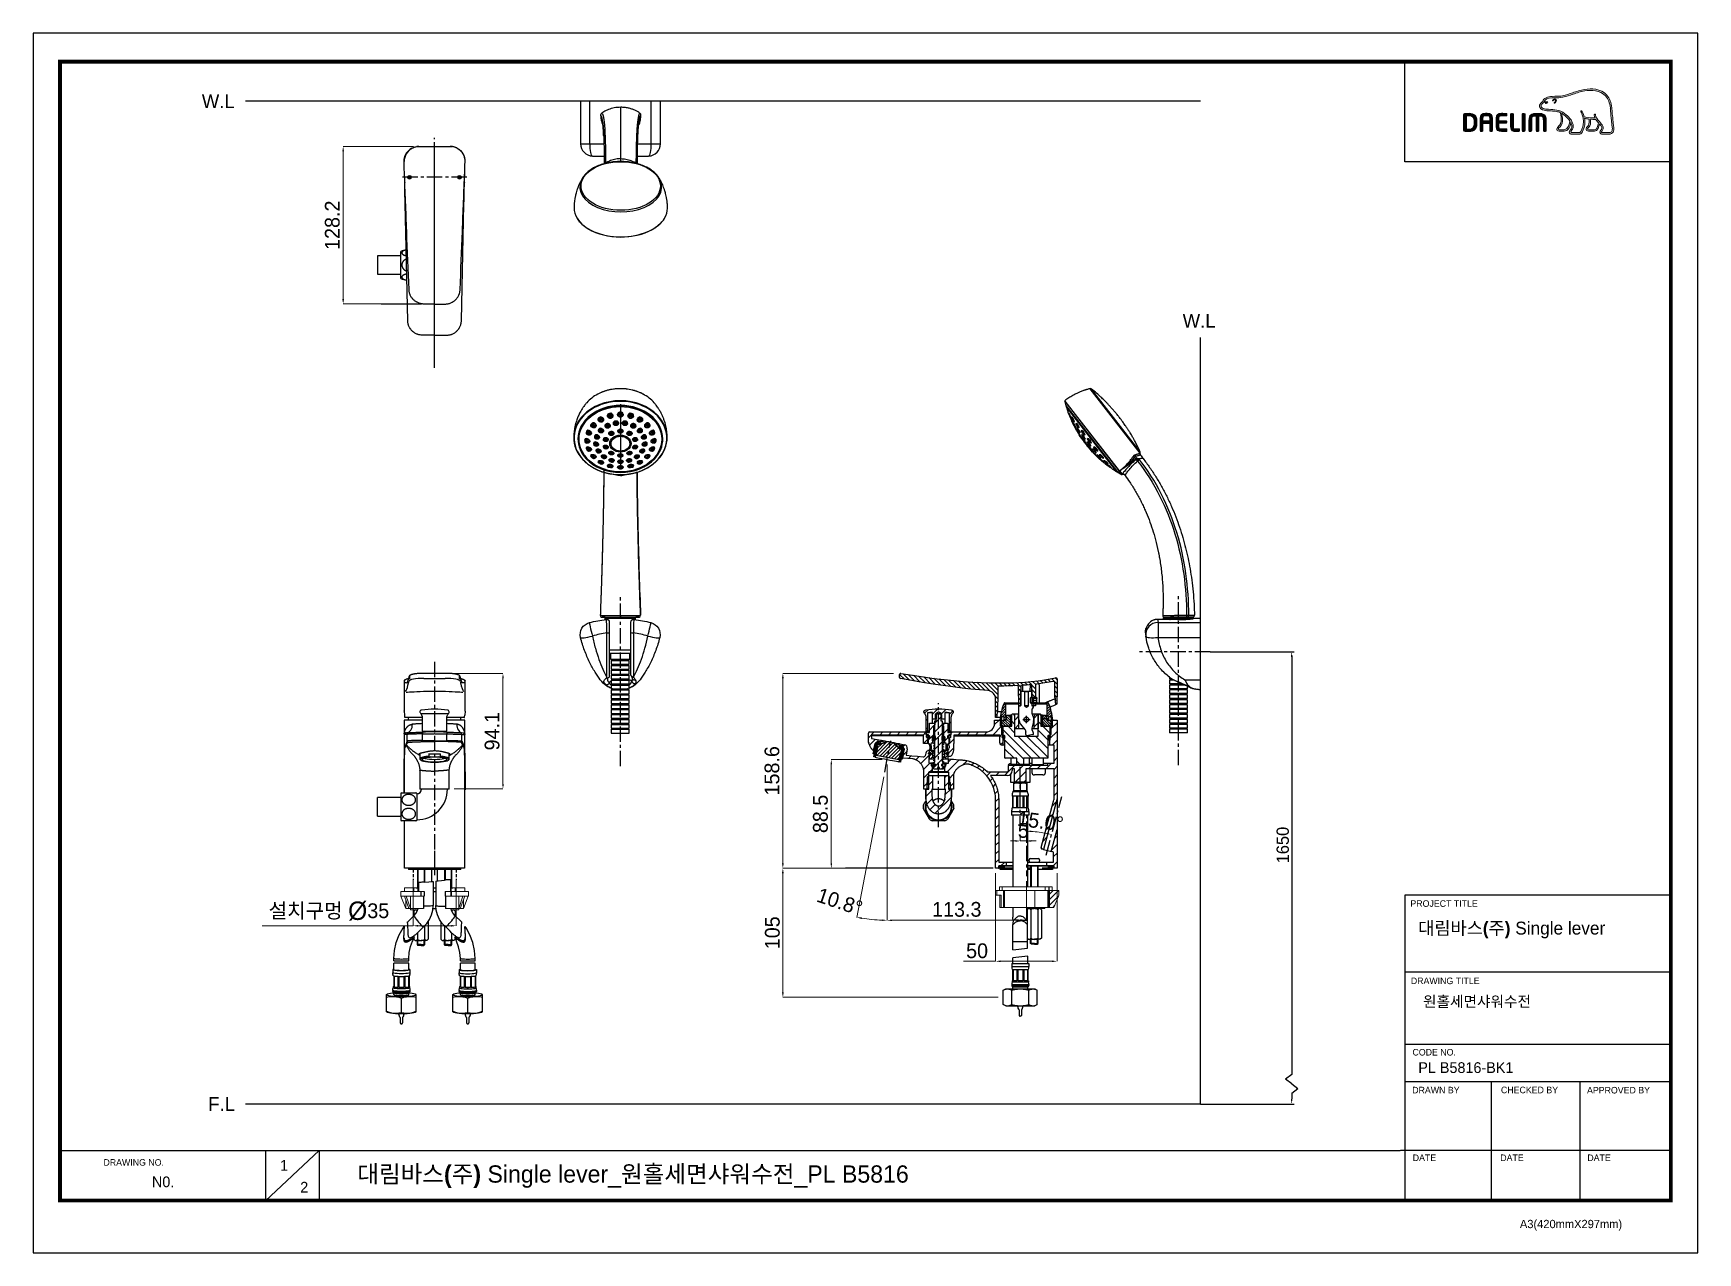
# Model space of a CAD drawing. Extents: x 0 to 1354, y 0 to 992.
import ezdxf

# ---------------------------------------------------------------- set-up
doc = ezdxf.new("R2010")
doc.units = 0
doc.header["$LTSCALE"] = 10
doc.header["$MEASUREMENT"] = 0
doc.header["$PDMODE"] = 3
doc.header["$PDSIZE"] = -10
for name, pattern in [('CENTER', [2, 1.25, -0.25, 0.25, -0.25]), ('CENTER2', [28.575, 19.05, -3.175, 3.175, -3.175]), ('HIDDEN', [0.375, 0.25, -0.125])]:
    doc.linetypes.add(name, pattern=pattern)
doc.layers.get('0').update_dxf_attribs({"linetype": 'CONTINUOUS'})
doc.layers.get('DEFPOINTS').update_dxf_attribs({"linetype": 'CONTINUOUS'})
for name, color, linetype in [('1', 7, 'CONTINUOUS'), ('DEF_LAYER_ASSEM_MEMBER', 7, 'CONTINUOUS'), ('DEFAULT_1', 7, 'CENTER')]:
    doc.layers.add(name, color=color, linetype=linetype)
for name, color, linetype, lineweight in [('Cneter', 1, 'CENTER2', 13), ('레이어 1', 7, 'CONTINUOUS', 0), ('치수선', 7, 'CONTINUOUS', 20)]:
    doc.layers.add(name, color=color, linetype=linetype, lineweight=lineweight)
doc.styles.add('Daelim Dimension', font='')
doc.styles.get('Daelim Dimension').set_extended_font_data('나눔고딕')
doc.dimstyles.new('DEFAULT', dxfattribs={"dimscale": 2, "dimtxt": 6, "dimasz": 2, "dimexe": 0, "dimexo": 2, "dimgap": 1, "dimtad": 1, "dimdec": 1, "dimzin": 9, "dimdsep": 46, "dimtxsty": 'Daelim Dimension', "dimcen": 0.5, "dimclrd": 5, "dimclre": 5, "dimclrt": 7, "dimadec": 1, "dimazin": 0, "dimtfac": 1, "dimtdec": 1, "dimtix": 1, "dimtmove": 0, "dimatfit": 3, "dimfxl": 1, "dimtolj": 1, "dimtzin": 1, "dimlwd": 9, "dimlwe": 9, "dimarcsym": 0})

msp = doc.modelspace()

# ---------------------------------------------------------------- texts
at = {"color": 5, "lineweight": -3, "ltscale": 40, "style": 'Daelim Dimension'}
for s, height, p in [('PROJECT TITLE', 5.3435, (1120.35, 281.42)), ('DRAWING TITLE', 5.3435, (1120.69, 218.53)), ('CODE NO.', 5.344, (1122.03, 160.45)), ('DRAWN BY', 5.344, (1121.82, 129.65)), ('CHECKED BY', 5.344, (1194.02, 129.74)), ('APPROVED BY', 5.3435, (1264.04, 129.57)), ('DRAWING NO.', 5.3435, (57.08, 70.79)), ('DATE', 5.344, (1122.24, 74.57)), ('DATE', 5.344, (1193.45, 74.57)), ('DATE', 5.344, (1264.28, 74.57)), ('A3(420mmX297mm)', 6.7441, (1209.42, 19.99))]:
    msp.add_text(s, height=height, dxfattribs=at).set_placement(p)
at = {"color": 7, "lineweight": -3, "ltscale": 0.5, "insert": (1016.52, 331.67), "char_height": 10, "attachment_point": 5, "rotation": 90, "style": 'Daelim Dimension'}
msp.add_mtext('\\A1;1650', dxfattribs=at)
at = {"lineweight": -3, "attachment_point": 1, "style": 'Daelim Dimension'}
for s, insert, char_height, width in [('{\\fPretendard Variable SemiBold|b0|i0|c129|p2;\\C7;대림바스(주)} Single lever', (1126.7, 269.35), 10.4749, 168.3551), (' 원홀세면샤워수전 ', (1127.37, 208.77), 8.745, 147.1623), ('PL B5816-BK1', (1126.78, 154.97), 8.7446, 147.1623), ('1', (200.78, 75.48), 8.74, 12.204), ('N0. ', (96.54, 62.05), 8.745, 54.8578), ('2', (217.19, 57.66), 8.74, 12.204)]:
    msp.add_mtext(s, dxfattribs=dict(at, insert=insert, char_height=char_height, width=width))
at = {"color": 2, "lineweight": -3, "insert": (263.58, 71.06), "char_height": 14.0538, "width": 701.9721, "attachment_point": 1, "style": 'Daelim Dimension'}
msp.add_mtext('{\\fPretendard Variable SemiBold|b0|i0|c129|p2;대림바스(주)} Single lever_원홀세면샤워수전_PL B5816', dxfattribs=at)
at = {"layer": '치수선', "lineweight": -3, "char_height": 11.25, "attachment_point": 3, "style": 'Daelim Dimension'}
for s, insert in [('W.L', (163.86, 942.57)), ('W.L', (961.82, 763.88)), ('F.L', (164.08, 126.59))]:
    msp.add_mtext_dynamic_manual_height_columns(s, width=17.4109, gutter_width=12.5, heights=[0], dxfattribs=dict(at, insert=insert))

# ---------------------------------------------------------------- blocks, each defined once
blk = doc.blocks.new('*D3')
at = {"color": 5, "lineweight": 9, "ltscale": 0.5, "transparency": 16777216}
for p, q in [((309, 303.6), (309, 266)), ((344, 303.6), (344, 266)), ((309, 266), (186.2, 266)), ((340, 266), (313, 266))]:
    blk.add_line(p, q, dxfattribs=at)
at = {"color": 5, "ltscale": 0.5, "transparency": 16777216}
for points in [[(313, 266.7), (313, 265.3), (309, 266)], [(340, 266.7), (340, 265.3), (344, 266)]]:
    blk.add_solid(points, dxfattribs=at)
at = {"layer": 'DEFPOINTS', "color": 0, "ltscale": 0.5, "transparency": 16777216}
for p in [(309, 307.6), (344, 307.6), (344, 266)]:
    blk.add_point(p, dxfattribs=at)
at = {"color": 7, "lineweight": -3, "ltscale": 0.5, "transparency": 16777216, "insert": (240.5, 277.6), "char_height": 12, "attachment_point": 5, "style": 'Daelim Dimension'}
blk.add_mtext('\\A1;설치구멍 {\\H1.25x;\\C256;Ø}35', dxfattribs=at)
blk = doc.blocks.new('*D12')
at = {"color": 5, "lineweight": 9, "ltscale": 0.5, "transparency": 16777216}
for p, q in [((309.2, 900.1), (252.1, 900.1)), ((252.1, 896.1), (252.1, 775.9)), ((313.6, 771.9), (252.1, 771.9))]:
    blk.add_line(p, q, dxfattribs=at)
at = {"color": 5, "ltscale": 0.5, "transparency": 16777216}
for points in [[(251.4, 896.1), (252.8, 896.1), (252.1, 900.1)], [(251.4, 775.9), (252.8, 775.9), (252.1, 771.9)]]:
    blk.add_solid(points, dxfattribs=at)
at = {"layer": 'DEFPOINTS', "color": 0, "ltscale": 0.5, "transparency": 16777216}
for p in [(313.2, 900.1), (252.1, 771.9), (317.6, 771.9)]:
    blk.add_point(p, dxfattribs=at)
at = {"color": 7, "lineweight": -3, "ltscale": 0.5, "transparency": 16777216, "insert": (243.3, 836), "char_height": 12, "attachment_point": 5, "rotation": 90, "style": 'Daelim Dimension'}
blk.add_mtext('\\A1;128.2', dxfattribs=at)
blk = doc.blocks.new('*D4')
at = {"color": 5, "lineweight": 9, "ltscale": 0.5, "transparency": 16777216}
for p, q in [((699.7, 471.4), (609.8, 471.4)), ((609.8, 467.4), (609.8, 316.8)), ((778.9, 312.8), (609.8, 312.8))]:
    blk.add_line(p, q, dxfattribs=at)
at = {"color": 5, "ltscale": 0.5, "transparency": 16777216}
for points in [[(609.1, 467.4), (610.5, 467.4), (609.8, 471.4)], [(609.1, 316.8), (610.5, 316.8), (609.8, 312.8)]]:
    blk.add_solid(points, dxfattribs=at)
at = {"layer": 'DEFPOINTS', "color": 0, "ltscale": 0.5, "transparency": 16777216}
for p in [(703.7, 471.4), (609.8, 312.8), (782.9, 312.8)]:
    blk.add_point(p, dxfattribs=at)
at = {"color": 7, "lineweight": -3, "ltscale": 0.5, "transparency": 16777216, "insert": (601, 392.1), "char_height": 12, "attachment_point": 5, "rotation": 90, "style": 'Daelim Dimension'}
blk.add_mtext('\\A1;158.6', dxfattribs=at)
blk = doc.blocks.new('*D5')
at = {"color": 5, "lineweight": 9, "ltscale": 0.5, "transparency": 16777216}
for p, q in [((690.6, 401.3), (649.2, 401.3)), ((649.2, 397.3), (649.2, 316.8)), ((778.9, 312.8), (649.2, 312.8))]:
    blk.add_line(p, q, dxfattribs=at)
at = {"color": 5, "ltscale": 0.5, "transparency": 16777216}
for points in [[(648.6, 397.3), (649.9, 397.3), (649.2, 401.3)], [(648.6, 316.8), (649.9, 316.8), (649.2, 312.8)]]:
    blk.add_solid(points, dxfattribs=at)
at = {"layer": 'DEFPOINTS', "color": 0, "ltscale": 0.5, "transparency": 16777216}
for p in [(694.6, 401.3), (649.2, 312.8), (782.9, 312.8)]:
    blk.add_point(p, dxfattribs=at)
at = {"color": 7, "lineweight": -3, "ltscale": 0.5, "transparency": 16777216, "insert": (640.4, 357), "char_height": 12, "attachment_point": 5, "rotation": 90, "style": 'Daelim Dimension'}
blk.add_mtext('\\A1;88.5', dxfattribs=at)
blk = doc.blocks.new('*D6')
at = {"color": 5, "lineweight": 9, "ltscale": 0.5, "transparency": 16777216}
for p, q in [((782.9, 308.8), (782.9, 237.1)), ((832.9, 308.8), (832.9, 237.1)), ((782.9, 237.1), (756.8, 237.1)), ((828.9, 237.1), (786.9, 237.1))]:
    blk.add_line(p, q, dxfattribs=at)
at = {"color": 5, "ltscale": 0.5, "transparency": 16777216}
for points in [[(786.9, 237.8), (786.9, 236.5), (782.9, 237.1)], [(828.9, 237.8), (828.9, 236.5), (832.9, 237.1)]]:
    blk.add_solid(points, dxfattribs=at)
at = {"layer": 'DEFPOINTS', "color": 0, "ltscale": 0.5, "transparency": 16777216}
for p in [(782.9, 312.8), (832.9, 312.8), (832.9, 237.1)]:
    blk.add_point(p, dxfattribs=at)
at = {"color": 7, "lineweight": -3, "ltscale": 0.5, "transparency": 16777216, "insert": (767.8, 245.6), "char_height": 12, "attachment_point": 5, "style": 'Daelim Dimension'}
blk.add_mtext('\\A1;50', dxfattribs=at)
blk = doc.blocks.new('*D7')
at = {"color": 5, "lineweight": 9, "ltscale": 0.5, "transparency": 16777216}
for p, q in [((330.4, 471.4), (382.1, 471.4)), ((382.1, 467.4), (382.1, 381.3)), ((342.4, 377.3), (382.1, 377.3))]:
    blk.add_line(p, q, dxfattribs=at)
at = {"color": 5, "ltscale": 0.5, "transparency": 16777216}
for points in [[(381.5, 467.4), (382.8, 467.4), (382.1, 471.4)], [(381.5, 381.3), (382.8, 381.3), (382.1, 377.3)]]:
    blk.add_solid(points, dxfattribs=at)
at = {"layer": 'DEFPOINTS', "color": 0, "ltscale": 0.5, "transparency": 16777216}
for p in [(326.4, 471.4), (338.4, 377.3), (382.1, 377.3)]:
    blk.add_point(p, dxfattribs=at)
at = {"color": 7, "lineweight": -3, "ltscale": 0.5, "transparency": 16777216, "insert": (373.3, 424.3), "char_height": 12, "attachment_point": 5, "rotation": 90, "style": 'Daelim Dimension'}
blk.add_mtext('\\A1;94.1', dxfattribs=at)
blk = doc.blocks.new('*D8')
at = {"color": 5, "lineweight": 9, "ltscale": 0.5, "transparency": 16777216}
for p, q in [((694.6, 397.2), (694.6, 270.5)), ((691.9, 387.1), (670, 272.8))]:
    blk.add_line(p, q, dxfattribs=at)
blk.add_arc((694.6, 401.3), 130.8, 260.9033, 268.2479, dxfattribs=at)
at = {"color": 5, "ltscale": 0.5, "transparency": 16777216}
for points in [[(673.8, 271.5), (674.1, 272.8), (670, 272.8)], [(690.6, 271.2), (690.6, 269.9), (694.6, 270.5)]]:
    blk.add_solid(points, dxfattribs=at)
at = {"layer": 'DEFPOINTS', "color": 0, "ltscale": 0.5, "transparency": 16777216}
for p in [(697.5, 416.4), (694.6, 401.3), (694.6, 401.2), (692.7, 391.1), (686.4, 270.7)]:
    blk.add_point(p, dxfattribs=at)
at = {"color": 7, "lineweight": -3, "ltscale": 0.5, "transparency": 16777216, "insert": (656.1, 285.6), "char_height": 12, "attachment_point": 5, "rotation": 341.5716, "style": 'Daelim Dimension'}
blk.add_mtext('\\A1;10.8°', dxfattribs=at)
blk = doc.blocks.new('*D9')
at = {"color": 5, "lineweight": 9, "ltscale": 0.5, "transparency": 16777216}
for p, q in [((694.6, 335.6), (694.6, 270.5)), ((807.9, 302.3), (807.9, 270.5)), ((698.6, 270.5), (803.9, 270.5))]:
    blk.add_line(p, q, dxfattribs=at)
at = {"color": 5, "ltscale": 0.5, "transparency": 16777216}
for points in [[(698.6, 271.1), (698.6, 269.8), (694.6, 270.5)], [(803.9, 271.1), (803.9, 269.8), (807.9, 270.5)]]:
    blk.add_solid(points, dxfattribs=at)
at = {"layer": 'DEFPOINTS', "color": 0, "ltscale": 0.5, "transparency": 16777216}
for p in [(694.6, 339.6), (807.9, 306.3), (807.9, 270.5)]:
    blk.add_point(p, dxfattribs=at)
at = {"color": 7, "lineweight": -3, "ltscale": 0.5, "transparency": 16777216, "insert": (751.3, 279.3), "char_height": 12, "attachment_point": 5, "style": 'Daelim Dimension'}
blk.add_mtext('\\A1;113.3', dxfattribs=at)
blk = doc.blocks.new('*D10')
at = {"layer": '1', "color": 5, "lineweight": 9, "transparency": 16777216}
blk.add_arc((807.9, 263.6), 79.3, 77.8907, 87.1093, dxfattribs=at)
at = {"layer": '1', "color": 5, "transparency": 16777216}
for points in [[(811.9, 342.2), (811.9, 343.5), (807.9, 342.9)], [(824.7, 341.8), (824.4, 340.5), (828.4, 340.2)]]:
    blk.add_solid(points, dxfattribs=at)
at = {"layer": 'DEFPOINTS', "color": 0, "transparency": 16777216}
for p in [(807.9, 370.9), (836.7, 371.1), (821.7, 341.7), (823.9, 323.5), (807.9, 306.3)]:
    blk.add_point(p, dxfattribs=at)
at = {"layer": '1', "color": 7, "transparency": 16777216, "insert": (819.4, 351), "char_height": 12, "attachment_point": 5, "rotation": 352.5, "style": 'Daelim Dimension'}
blk.add_mtext('\\A1;15.0°', dxfattribs=at)
blk = doc.blocks.new('*D11')
at = {"layer": '1', "color": 5, "lineweight": 9, "transparency": 16777216}
for p, q in [((802.9, 338.8), (802.9, 335)), ((807.9, 338.6), (807.9, 335)), ((798.9, 335), (794.9, 335)), ((802.9, 335), (807.9, 335)), ((811.9, 335), (815.9, 335))]:
    blk.add_line(p, q, dxfattribs=at)
at = {"layer": '1', "color": 5, "transparency": 16777216}
for points in [[(798.9, 335.7), (798.9, 334.3), (802.9, 335)], [(811.9, 335.7), (811.9, 334.3), (807.9, 335)]]:
    blk.add_solid(points, dxfattribs=at)
at = {"layer": 'DEFPOINTS', "color": 0, "transparency": 16777216}
for p in [(802.9, 342.8), (807.9, 335), (807.9, 334.6)]:
    blk.add_point(p, dxfattribs=at)
at = {"layer": '1', "color": 7, "transparency": 16777216, "insert": (805.4, 343.5), "char_height": 12, "attachment_point": 5, "style": 'Daelim Dimension'}
blk.add_mtext('\\A1;5', dxfattribs=at)
blk = doc.blocks.new('*D13')
at = {"color": 5, "lineweight": 9, "ltscale": 0.5, "transparency": 16777216}
for p, q in [((631.5, 312.8), (609.8, 312.8)), ((609.8, 308.8), (609.8, 211.8)), ((785.1, 207.8), (609.8, 207.8))]:
    blk.add_line(p, q, dxfattribs=at)
at = {"color": 5, "ltscale": 0.5, "transparency": 16777216}
for points in [[(609.1, 308.8), (610.5, 308.8), (609.8, 312.8)], [(609.1, 211.8), (610.5, 211.8), (609.8, 207.8)]]:
    blk.add_solid(points, dxfattribs=at)
at = {"layer": 'DEFPOINTS', "color": 0, "ltscale": 0.5, "transparency": 16777216}
for p in [(635.5, 312.8), (609.8, 207.8), (789.1, 207.8)]:
    blk.add_point(p, dxfattribs=at)
at = {"color": 7, "lineweight": -3, "ltscale": 0.5, "transparency": 16777216, "insert": (601.3, 260.3), "char_height": 12, "attachment_point": 5, "rotation": 90, "style": 'Daelim Dimension'}
blk.add_mtext('\\A1;105', dxfattribs=at)

# ---------------------------------------------------------------- dimensions: what is measured, and where the dimension line sits
at = {"color": 5, "lineweight": -3, "ltscale": 0.5}
for base, p1, p2, picture, middle in [((252.09, 771.88), (313.18, 900.06), (317.55, 771.88), '*D12', (252.09, 835.97)), ((382.13, 377.27), (326.45, 471.39), (338.45, 377.27), '*D7', (382.13, 424.33)), ((609.82, 312.78), (703.71, 471.39), (782.91, 312.78), '*D4', (609.82, 392.08)), ((649.23, 312.78), (694.62, 401.28), (782.91, 312.78), '*D5', (649.23, 357.03))]:
    dim = msp.add_linear_dim(base=base, p1=p1, p2=p2, angle=90, dimstyle='DEFAULT', dxfattribs=at)
    dim.commit()
    dim.dimension.update_dxf_attribs({"geometry": picture, "text_midpoint": middle, "dimtype": 160})
dim = msp.add_angular_dim_2l(base=(686.3717, 270.7277), line1=((692.6645, 391.0636), (697.5217, 416.4084)), line2=((694.6226, 401.3307), (694.6226, 401.2307)), dimstyle='DEFAULT', dxfattribs=at)
dim.commit()
dim.dimension.update_dxf_attribs({"geometry": '*D8', "text_midpoint": (653.2699, 277.1754), "dimtype": 162})
for base, p1, p2, picture, middle in [((807.91, 270.47), (694.62, 339.58), (807.91, 306.27), '*D9', (751.27, 270.47)), ((832.91, 237.13), (782.91, 312.78), (832.91, 312.78), '*D6', (767.85, 237.13))]:
    dim = msp.add_linear_dim(base=base, p1=p1, p2=p2, dimstyle='DEFAULT', dxfattribs=at)
    dim.commit()
    dim.dimension.update_dxf_attribs({"geometry": picture, "text_midpoint": middle, "dimtype": 160})
dim = msp.add_linear_dim(base=(609.82, 207.81), p1=(635.48, 312.78), p2=(789.12, 207.81), angle=90, dimstyle='DEFAULT', dxfattribs=at)
dim.commit()
dim.dimension.update_dxf_attribs({"geometry": '*D13', "text_midpoint": (601.3, 260.29)})
dim = msp.add_linear_dim(base=(343.97, 266.01), p1=(308.97, 307.63), p2=(343.97, 307.63), text='설치구멍 {\\H1.25x;\\C256;Ø}<>', dimstyle='DEFAULT', dxfattribs=at)
dim.commit()
dim.dimension.update_dxf_attribs({"geometry": '*D3', "text_midpoint": (240.46, 266.01), "dimtype": 160})
at = {"layer": '1'}
dim = msp.add_angular_dim_2l(base=(821.68, 341.74), line1=((807.91, 370.94), (807.91, 306.27)), line2=((823.94, 323.47), (836.7, 371.07)), dimstyle='DEFAULT', dxfattribs=at)
dim.commit()
dim.dimension.update_dxf_attribs({"geometry": '*D10', "text_midpoint": (819.41, 351.01)})
dim = msp.add_linear_dim(base=(807.91, 335.01), p1=(802.91, 342.78), p2=(807.91, 334.59), dimstyle='DEFAULT', dxfattribs=at)
dim.commit()
dim.dimension.update_dxf_attribs({"geometry": '*D11', "text_midpoint": (805.41, 343.48)})

# ---------------------------------------------------------------- hatches: boundary and pattern name
at = {"layer": '1'}
h = msp.add_hatch(color=1, dxfattribs=at)
h.dxf.hatch_style = 1
h.paths.add_polyline_path([(306.05, 876.57, -0.4142136), (307.55, 875.07), (304.55, 875.07, -0.4142136)])
h.paths.add_polyline_path([(307.55, 875.07, -0.4142136), (306.05, 873.57, -0.4142136), (304.55, 875.07)])
h = msp.add_hatch(color=5, dxfattribs=at)
h.dxf.hatch_style = 1
h.paths.add_polyline_path([(346.84, 876.57, 0.4142136), (345.34, 875.07), (348.34, 875.07, 0.4142136)])
h.paths.add_polyline_path([(345.34, 875.07, 0.4142136), (346.84, 873.57, 0.4142136), (348.34, 875.07)])
h = msp.add_hatch(dxfattribs=at)
h.set_pattern_fill('_USER', color=4, angle=60, pattern_type=0)
h.set_pattern_definition([(60, (522.0423, 191.4833), (-0.8660254, 0.5), [])])
h.paths.add_polyline_path([(789.86, 314.78), (786.66, 314.78), (786.66, 311.78), (789.86, 311.78)])
h.paths.add_polyline_path([(829.16, 311.78), (829.16, 314.78), (825.96, 314.78), (825.96, 311.78)])
at = {"layer": '1', "linetype": 'Continuous', "lineweight": 13}
h = msp.add_hatch(dxfattribs=at)
h.set_pattern_fill('ANSI31', color=2, style=0)
h.set_pattern_definition([(45, (-1129.8722, 405.207), (-2.245064, 2.245064), [])])
h.paths.add_polyline_path([(830.38, 280.98), (834.37, 290.98), (834.41, 290.98), (834.41, 294.78), (826.71, 294.78), (826.71, 280.98)], flags=0)
at = {"layer": '레이어 1'}
h = msp.add_hatch(color=5, dxfattribs=at)
h.dxf.hatch_style = 1
edge = h.paths.add_edge_path(flags=16)
edge.add_spline(control_points=[(1283.89, 912), (1283.29, 911.34), (1282.54, 911.33), (1282.51, 911.33), (1282.51, 911.33), (1276.53, 911.33), (1276.53, 911.33), (1276.31, 911.33), (1276.14, 911.39), (1276.03, 911.5), (1275.94, 911.58), (1275.9, 911.72), (1275.9, 911.89), (1275.9, 912.23), (1276.14, 912.54), (1276.4, 912.86), (1276.65, 913.18), (1276.88, 913.47), (1277.01, 913.84), (1277.33, 914.72), (1277.3, 915.66), (1276.91, 916.49), (1276.2, 917.99), (1275.15, 919.16), (1274.14, 920.3), (1274.14, 920.3), (1273.79, 920.68), (1273.79, 920.68), (1272.47, 922.15), (1271.11, 923.68), (1271, 925.74), (1270.98, 926.15), (1270.79, 926.4), (1270.52, 926.39), (1270.52, 926.39), (1270.14, 926.2), (1270.13, 926.2), (1270.02, 926.09), (1269.97, 925.91), (1269.97, 925.72), (1269.97, 925.72), (1269.97, 925.65), (1269.97, 925.65), (1270.02, 924.9), (1270.2, 924.17), (1270.51, 923.41), (1270.51, 923.41), (1270.54, 923.33), (1270.54, 923.33), (1270.54, 923.33), (1270.46, 923.33), (1270.46, 923.33), (1266.62, 923.17), (1262.85, 923.9), (1261.75, 924.17), (1261.06, 926.92), (1259.95, 928.74), (1259.91, 928.81), (1259.82, 928.96), (1259.68, 929.07), (1259.55, 929.1), (1259.55, 929.1), (1259.23, 929.06), (1259.19, 929.05), (1259.16, 929.01), (1259.1, 928.93), (1258.98, 928.77), (1258.98, 928.77), (1258.96, 928.63), (1258.96, 928.63), (1258.96, 928.63), (1259.07, 928.27), (1259.07, 928.27), (1259.15, 928.13), (1261.12, 924.67), (1261.12, 920.09), (1261.12, 917.27), (1260.38, 914.61), (1258.92, 912.18), (1258.57, 911.59), (1258.11, 911.33), (1257.42, 911.33), (1257.42, 911.33), (1251.52, 911.33), (1251.52, 911.33), (1251.33, 911.33), (1250.92, 911.47), (1250.92, 911.9), (1250.92, 912.13), (1251.14, 912.52), (1251.5, 912.93), (1253.96, 915.66), (1252.54, 919.94), (1250.18, 922.75), (1247.91, 925.47), (1244.19, 928.89), (1239.42, 929.74), (1237.73, 930.04), (1234.95, 930.2), (1232.7, 930.33), (1232.7, 930.33), (1230.43, 930.47), (1230.43, 930.47), (1229.27, 930.56), (1227.34, 931.27), (1226.76, 932.38), (1226.51, 932.84), (1226.54, 933.31), (1226.85, 933.84), (1227.05, 934.17), (1227.31, 934.45), (1227.65, 934.78), (1228.02, 935.16), (1228.41, 935.55), (1228.71, 936.07), (1228.71, 936.07), (1228.79, 936.23), (1228.79, 936.23), (1229.93, 938.41), (1232.28, 939.56), (1235.77, 939.65), (1235.77, 939.65), (1237.74, 939.67), (1237.74, 939.67), (1239.9, 939.68), (1242.36, 939.7), (1244.37, 940.13), (1247.2, 940.74), (1250.04, 941.71), (1252.55, 942.56), (1252.55, 942.56), (1252.63, 942.59), (1252.63, 942.59), (1255.73, 943.65), (1258.94, 944.75), (1262.22, 945.28), (1267.46, 946.15), (1274.67, 946.12), (1279.2, 941.03), (1281.29, 938.68), (1282.58, 935.44), (1283.03, 931.4), (1283.03, 931.4), (1283.01, 931.41), (1282.99, 931.43), (1283.03, 931.35), (1283.06, 930.89), (1283.25, 928.33), (1283.31, 927.09), (1283.36, 925.82), (1283.68, 923.45), (1283.68, 923.45), (1284.6, 915.53), (1284.6, 915.53), (1284.6, 915.53), (1284.65, 914.56), (1284.65, 914.56), (1284.65, 913.43), (1284.4, 912.56), (1283.89, 912)], knot_values=[0, 0, 0, 0, 1, 1, 1, 2, 2, 2, 3, 3, 3, 4, 4, 4, 5, 5, 5, 6, 6, 6, 7, 7, 7, 8, 8, 8, 9, 9, 9, 10, 10, 10, 11, 11, 11, 12, 12, 12, 13, 13, 13, 14, 14, 14, 15, 15, 15, 16, 16, 16, 17, 17, 17, 18, 18, 18, 19, 19, 19, 20, 20, 20, 21, 21, 21, 22, 22, 22, 23, 23, 23, 24, 24, 24, 25, 25, 25, 26, 26, 26, 27, 27, 27, 28, 28, 28, 29, 29, 29, 30, 30, 30, 31, 31, 31, 32, 32, 32, 33, 33, 33, 34, 34, 34, 35, 35, 35, 36, 36, 36, 37, 37, 37, 38, 38, 38, 39, 39, 39, 40, 40, 40, 41, 41, 41, 42, 42, 42, 43, 43, 43, 44, 44, 44, 45, 45, 45, 46, 46, 46, 47, 47, 47, 48, 48, 48, 49, 49, 49, 50, 50, 50, 51, 51, 51, 52, 52, 52, 53, 53, 53, 53], degree=3, periodic=0)
edge = h.paths.add_edge_path(flags=16)
edge.add_spline(control_points=[(1270.05, 913.71), (1270.05, 913.71), (1265.17, 913.71), (1265.17, 913.71), (1264.81, 913.71), (1264.52, 914), (1264.52, 914.36), (1264.52, 914.62), (1264.75, 914.95), (1264.96, 915.17), (1265.95, 916.12), (1266.97, 917.43), (1266.97, 919.92), (1266.97, 919.92), (1266.9, 921.04), (1266.9, 921.05), (1266.9, 921.05), (1266.72, 922.15), (1266.72, 922.15), (1266.72, 922.15), (1266.71, 922.22), (1266.71, 922.22), (1266.71, 922.22), (1266.78, 922.21), (1266.78, 922.21), (1267.69, 922.15), (1269.46, 922.05), (1271.16, 922.13), (1271.59, 921.44), (1272.28, 920.57), (1273.29, 919.39), (1273.24, 918.81), (1272.76, 913.71), (1270.05, 913.71)], knot_values=[0, 0, 0, 0, 1, 1, 1, 2, 2, 2, 3, 3, 3, 4, 4, 4, 5, 5, 5, 6, 6, 6, 7, 7, 7, 8, 8, 8, 9, 9, 9, 10, 10, 10, 11, 11, 11, 11], degree=3, periodic=0)
edge = h.paths.add_edge_path(flags=16)
edge.add_spline(control_points=[(1245.56, 913.71), (1245.56, 913.71), (1241.27, 913.71), (1241.27, 913.71), (1240.95, 913.71), (1240.6, 913.97), (1240.6, 914.36), (1240.6, 914.6), (1240.8, 914.9), (1241.17, 915.19), (1242.25, 916.05), (1243.89, 917.36), (1244.07, 920.97), (1244.07, 920.97), (1244.1, 921.95), (1244.1, 921.95), (1244.1, 923.49), (1243.74, 925.34), (1243.41, 927), (1243.41, 927), (1243.36, 927.17), (1243.36, 927.17), (1243.36, 927.17), (1243.5, 927.06), (1243.5, 927.06), (1244.14, 926.67), (1247.64, 924.29), (1250.12, 920.79), (1249.91, 919.13), (1248.98, 913.71), (1245.56, 913.71)], knot_values=[0, 0, 0, 0, 1, 1, 1, 2, 2, 2, 3, 3, 3, 4, 4, 4, 5, 5, 5, 6, 6, 6, 7, 7, 7, 8, 8, 8, 9, 9, 9, 10, 10, 10, 10], degree=3, periodic=0)
edge = h.paths.add_edge_path()
edge.add_spline(control_points=[(1285.81, 915.65), (1285.81, 915.66), (1284.9, 923.61), (1284.9, 923.61), (1284.56, 925.99), (1284.51, 927.26), (1284.47, 928.38), (1284.47, 928.38), (1284.24, 931.52), (1284.24, 931.52), (1283.77, 935.82), (1282.38, 939.29), (1280.11, 941.83), (1275.21, 947.33), (1267.57, 947.39), (1262.01, 946.48), (1258.61, 945.91), (1255.35, 944.8), (1252.21, 943.73), (1252.21, 943.73), (1252.1, 943.69), (1252.1, 943.69), (1249.64, 942.85), (1246.85, 941.9), (1244.11, 941.31), (1242.23, 940.91), (1239.87, 940.89), (1237.79, 940.88), (1237.79, 940.88), (1235.73, 940.86), (1235.73, 940.86), (1231.77, 940.76), (1229.07, 939.39), (1227.71, 936.78), (1227.71, 936.78), (1227.65, 936.67), (1227.65, 936.67), (1227.42, 936.27), (1227.09, 935.94), (1226.79, 935.64), (1226.46, 935.31), (1226.09, 934.93), (1225.8, 934.45), (1225.52, 933.97), (1225.38, 933.48), (1225.38, 933), (1225.38, 932.59), (1225.48, 932.2), (1225.68, 931.82), (1226.52, 930.23), (1228.92, 929.37), (1230.36, 929.27), (1230.36, 929.27), (1232.47, 929.13), (1232.52, 929.13), (1234.63, 929.01), (1237.52, 928.84), (1239.2, 928.55), (1240.19, 928.37), (1241.31, 928.02), (1242.34, 927.53), (1242.41, 927.26), (1242.95, 924.88), (1242.95, 921.95), (1242.95, 921.95), (1242.93, 921.02), (1242.93, 921.02), (1242.77, 917.93), (1241.42, 916.85), (1240.44, 916.06), (1240.34, 915.99), (1239.46, 915.26), (1239.4, 914.38), (1239.35, 913.88), (1239.49, 913.43), (1239.79, 913.1), (1240.12, 912.75), (1240.62, 912.57), (1241.27, 912.57), (1241.27, 912.57), (1245.56, 912.57), (1245.56, 912.57), (1248.76, 912.57), (1250.35, 916.02), (1250.83, 919.26), (1250.83, 919.26), (1250.84, 919.71), (1250.84, 919.71), (1250.84, 919.71), (1250.97, 919.49), (1250.97, 919.49), (1251.39, 918.57), (1251.63, 917.48), (1251.63, 916.65), (1251.63, 915.5), (1251.28, 914.49), (1250.6, 913.73), (1250.42, 913.56), (1249.57, 912.67), (1249.57, 911.79), (1249.57, 911.79), (1249.57, 911.64), (1249.57, 911.64), (1249.7, 910.59), (1250.54, 910.12), (1251.33, 910.12), (1251.33, 910.12), (1257.42, 910.12), (1257.42, 910.12), (1258.52, 910.12), (1259.4, 910.62), (1259.96, 911.55), (1261.51, 914.12), (1262.29, 916.92), (1262.29, 919.85), (1262.29, 920.77), (1262.21, 921.75), (1262.04, 922.76), (1262.04, 922.76), (1262.02, 922.84), (1262.02, 922.84), (1262.02, 922.84), (1262.11, 922.83), (1262.11, 922.83), (1262.84, 922.68), (1264.02, 922.48), (1265.47, 922.32), (1265.47, 922.32), (1265.52, 922.32), (1265.52, 922.32), (1265.52, 922.32), (1265.71, 921.2), (1265.71, 921.2), (1265.71, 921.2), (1265.75, 920.94), (1265.75, 920.93), (1265.75, 920.93), (1265.81, 919.94), (1265.81, 919.94), (1265.81, 917.57), (1264.74, 916.54), (1264.16, 915.99), (1264.15, 915.98), (1263.34, 915.16), (1263.25, 914.44), (1263.25, 914.44), (1263.23, 914.21), (1263.23, 914.21), (1263.23, 913.98), (1263.29, 913.53), (1263.69, 913.12), (1264.04, 912.75), (1264.58, 912.57), (1265.31, 912.57), (1265.31, 912.57), (1270.05, 912.57), (1270.05, 912.57), (1272.93, 912.57), (1273.8, 916.23), (1274.15, 918.29), (1274.15, 918.29), (1274.17, 918.5), (1274.17, 918.5), (1274.17, 918.5), (1274.28, 918.34), (1274.28, 918.34), (1274.94, 917.49), (1275.53, 916.55), (1275.81, 915.96), (1275.96, 915.66), (1276.03, 915.32), (1276.03, 914.98), (1276.03, 914.98), (1275.93, 914.29), (1275.93, 914.29), (1275.82, 913.92), (1275.56, 913.58), (1275.31, 913.24), (1274.95, 912.77), (1274.57, 912.28), (1274.57, 911.68), (1274.57, 911.68), (1274.61, 911.35), (1274.61, 911.35), (1274.78, 910.56), (1275.42, 910.12), (1276.41, 910.12), (1276.41, 910.12), (1282.51, 910.12), (1282.51, 910.12), (1282.64, 910.12), (1283.83, 910.15), (1284.77, 911.16), (1285.51, 911.97), (1285.87, 913.08), (1285.87, 914.55), (1285.87, 914.55), (1285.81, 915.64), (1285.81, 915.65)], knot_values=[0, 0, 0, 0, 1, 1, 1, 2, 2, 2, 3, 3, 3, 4, 4, 4, 5, 5, 5, 6, 6, 6, 7, 7, 7, 8, 8, 8, 9, 9, 9, 10, 10, 10, 11, 11, 11, 12, 12, 12, 13, 13, 13, 14, 14, 14, 15, 15, 15, 16, 16, 16, 17, 17, 17, 18, 18, 18, 19, 19, 19, 20, 20, 20, 21, 21, 21, 22, 22, 22, 23, 23, 23, 24, 24, 24, 25, 25, 25, 26, 26, 26, 27, 27, 27, 28, 28, 28, 29, 29, 29, 30, 30, 30, 31, 31, 31, 32, 32, 32, 33, 33, 33, 34, 34, 34, 35, 35, 35, 36, 36, 36, 37, 37, 37, 38, 38, 38, 39, 39, 39, 40, 40, 40, 41, 41, 41, 42, 42, 42, 43, 43, 43, 44, 44, 44, 45, 45, 45, 46, 46, 46, 47, 47, 47, 48, 48, 48, 49, 49, 49, 50, 50, 50, 51, 51, 51, 52, 52, 52, 53, 53, 53, 54, 54, 54, 55, 55, 55, 56, 56, 56, 57, 57, 57, 58, 58, 58, 59, 59, 59, 60, 60, 60, 61, 61, 61, 62, 62, 62, 63, 63, 63, 64, 64, 64, 65, 65, 65, 66, 66, 66, 66], degree=3, periodic=0)
edge = h.paths.add_edge_path(flags=0)
edge.add_spline(control_points=[(1230.25, 936.22), (1230.25, 936.22), (1231.14, 936.62), (1232.24, 936.19), (1232.24, 936.19), (1232.38, 936.14), (1232.2, 935.89), (1231.66, 935.17), (1231.14, 935.01), (1231.14, 935.01), (1231.14, 935.01), (1230.75, 934.88), (1230.54, 935.14), (1230.11, 935.65), (1230.09, 935.94), (1230.09, 935.94), (1230.09, 935.94), (1230.05, 936.16), (1230.25, 936.22)], knot_values=[0, 0, 0, 0, 1, 1, 1, 2, 2, 2, 3, 3, 3, 4, 4, 4, 5, 5, 5, 6, 6, 6, 6], degree=3, periodic=0)
edge = h.paths.add_edge_path(flags=0)
edge.add_spline(control_points=[(1236.11, 937.85), (1235.97, 937.7), (1235.96, 937.46), (1236.11, 937.33), (1236.24, 937.21), (1236.48, 937.24), (1236.61, 937.39), (1236.68, 937.46), (1237.41, 938.33), (1238.04, 937.88), (1238.27, 937.72), (1238.36, 937.49), (1238.33, 937.18), (1238.27, 936.7), (1237.85, 936.15), (1237.56, 935.96), (1237.4, 935.86), (1237.29, 935.65), (1237.37, 935.47), (1237.44, 935.3), (1237.66, 935.25), (1237.84, 935.33), (1238.37, 935.58), (1239.03, 936.42), (1239.12, 937.2), (1239.18, 937.75), (1238.93, 938.2), (1238.5, 938.5), (1237.56, 939.16), (1236.5, 938.27), (1236.11, 937.85)], knot_values=[0, 0, 0, 0, 1, 1, 1, 2, 2, 2, 3, 3, 3, 4, 4, 4, 5, 5, 5, 6, 6, 6, 7, 7, 7, 8, 8, 8, 9, 9, 9, 10, 10, 10, 10], degree=3, periodic=0)
edge = h.paths.add_edge_path(flags=0)
edge.add_spline(control_points=[(1235.99, 937.2), (1235.99, 937.2), (1235.99, 937.2), (1235.99, 937.2), (1235.99, 937.2), (1235.99, 937.2), (1235.99, 937.2)], knot_values=[0, 0, 0, 0, 1, 1, 1, 2, 2, 2, 2], degree=3, periodic=0)
h = msp.add_hatch(color=5, dxfattribs=at)
h.dxf.hatch_style = 2
edge = h.paths.add_edge_path()
edge.add_spline(control_points=[(1231.99, 936.02), (1232.16, 936.27), (1232.03, 936.33), (1232.03, 936.33)], knot_values=[1.00001, 1.00001, 1.00001, 1.00001, 2, 2, 2, 2], degree=3, periodic=0)
edge.add_spline(control_points=[(1232.03, 936.33), (1231.96, 936.36), (1231.89, 936.38), (1231.82, 936.4)], knot_values=[0.9374913, 0.9374913, 0.9374913, 0.9374913, 1, 1, 1, 1], degree=3, periodic=0)
edge.add_spline(control_points=[(1231.82, 936.4), (1231.69, 936.44), (1231.56, 936.47), (1231.44, 936.49)], knot_values=[0.8124938, 0.8124938, 0.8124938, 0.8124938, 0.9374913, 0.9374913, 0.9374913, 0.9374913], degree=3, periodic=0)
edge.add_spline(control_points=[(1231.44, 936.49), (1231.31, 936.51), (1231.19, 936.52), (1231.08, 936.52)], knot_values=[0.6874962, 0.6874962, 0.6874962, 0.6874962, 0.8124938, 0.8124938, 0.8124938, 0.8124938], degree=3, periodic=0)
edge.add_spline(control_points=[(1231.08, 936.52), (1230.97, 936.53), (1230.86, 936.52), (1230.76, 936.51)], knot_values=[0.5624988, 0.5624988, 0.5624988, 0.5624988, 0.6874962, 0.6874962, 0.6874962, 0.6874962], degree=3, periodic=0)
edge.add_spline(control_points=[(1230.76, 936.51), (1230.62, 936.5), (1230.49, 936.48), (1230.38, 936.46)], knot_values=[0.3750025, 0.3750025, 0.3750025, 0.3750025, 0.5624988, 0.5624988, 0.5624988, 0.5624988], degree=3, periodic=0)
edge.add_spline(control_points=[(1230.38, 936.46), (1230.24, 936.42), (1230.13, 936.39), (1230.08, 936.37)], knot_values=[0.1250075, 0.1250075, 0.1250075, 0.1250075, 0.3750025, 0.3750025, 0.3750025, 0.3750025], degree=3, periodic=0)
edge.add_spline(control_points=[(1230.08, 936.37), (1230.06, 936.36), (1230.04, 936.35), (1230.04, 936.35)], knot_values=[0, 0, 0, 0, 0.1250075, 0.1250075, 0.1250075, 0.1250075], degree=3, periodic=0)
edge.add_spline(control_points=[(1230.04, 936.35), (1229.84, 936.3), (1229.88, 936.08), (1229.88, 936.08), (1229.88, 936.08), (1229.89, 935.78), (1230.33, 935.27)], knot_values=[4, 4, 4, 4, 5, 5, 5, 6, 6, 6, 6], degree=3, periodic=0)
edge.add_spline(control_points=[(1230.33, 935.27), (1230.54, 935.01), (1230.92, 935.15), (1230.92, 935.15), (1230.92, 935.15), (1231.45, 935.3), (1231.99, 936.02)], knot_values=[2, 2, 2, 2, 3, 3, 3, 4, 4, 4, 4], degree=3, periodic=0)
h = msp.add_hatch(color=5, dxfattribs=at)
h.dxf.hatch_style = 2
edge = h.paths.add_edge_path()
edge.add_spline(control_points=[(1236.11, 937.85), (1235.97, 937.7), (1235.96, 937.46), (1236.11, 937.33), (1236.24, 937.21), (1236.48, 937.24), (1236.61, 937.39), (1236.68, 937.46), (1237.41, 938.33), (1238.04, 937.88), (1238.27, 937.72), (1238.36, 937.49), (1238.33, 937.18), (1238.27, 936.7), (1237.85, 936.15), (1237.56, 935.96), (1237.4, 935.86), (1237.29, 935.65), (1237.37, 935.47), (1237.44, 935.3), (1237.66, 935.25), (1237.84, 935.33), (1238.37, 935.58), (1239.03, 936.42), (1239.12, 937.2), (1239.18, 937.75), (1238.93, 938.2), (1238.5, 938.5), (1237.56, 939.16), (1236.5, 938.27), (1236.11, 937.85)], knot_values=[0, 0, 0, 0, 1, 1, 1, 2, 2, 2, 3, 3, 3, 4, 4, 4, 5, 5, 5, 6, 6, 6, 7, 7, 7, 8, 8, 8, 9, 9, 9, 10, 10, 10, 10], degree=3, periodic=0)
h = msp.add_hatch(color=5, dxfattribs=at)
h.dxf.hatch_style = 2
edge = h.paths.add_edge_path()
edge.add_spline(control_points=[(1172.09, 918.36), (1172.09, 915.58), (1170.83, 914.23), (1168.21, 914.23), (1168.21, 914.23), (1166.43, 914.26), (1165.96, 914.27), (1165.96, 914.27), (1165.96, 924.93), (1165.96, 924.93), (1166.89, 925.02), (1168.2, 925.04), (1168.22, 925.04), (1170.9, 925.04), (1172.09, 923.76), (1172.09, 920.91), (1172.09, 920.91), (1172.09, 918.36), (1172.09, 918.36)], knot_values=[0, 0, 0, 0, 1, 1, 1, 2, 2, 2, 3, 3, 3, 4, 4, 4, 5, 5, 5, 6, 6, 6, 6], degree=3, periodic=0)
edge = h.paths.add_edge_path()
edge.add_spline(control_points=[(1168.21, 927.04), (1166.76, 927.04), (1164.88, 926.95), (1164.27, 926.85), (1163.88, 926.79), (1163.63, 926.5), (1163.63, 926.12), (1163.63, 926.12), (1163.63, 913.15), (1163.63, 913.15), (1163.63, 912.75), (1163.88, 912.47), (1164.29, 912.41), (1164.87, 912.31), (1166.74, 912.23), (1168.21, 912.23), (1172.26, 912.23), (1174.4, 914.35), (1174.4, 918.36), (1174.4, 918.36), (1174.4, 920.91), (1174.4, 920.91), (1174.4, 924.92), (1172.26, 927.04), (1168.21, 927.04)], knot_values=[0, 0, 0, 0, 1, 1, 1, 2, 2, 2, 3, 3, 3, 4, 4, 4, 5, 5, 5, 6, 6, 6, 7, 7, 7, 8, 8, 8, 8], degree=3, periodic=0)
h = msp.add_hatch(color=5, dxfattribs=at)
h.dxf.hatch_style = 2
edge = h.paths.add_edge_path()
edge.add_spline(control_points=[(1184.84, 920.92), (1184.84, 920.92), (1179.38, 920.92), (1179.38, 920.92), (1179.38, 921.12), (1179.38, 922.87), (1179.38, 922.87), (1179.38, 924.69), (1179.92, 925), (1181.55, 925), (1181.55, 925), (1182.68, 925), (1182.68, 925), (1184.3, 925), (1184.84, 924.69), (1184.84, 922.87), (1184.84, 922.87), (1184.84, 921.12), (1184.84, 920.92)], knot_values=[0, 0, 0, 0, 1, 1, 1, 2, 2, 2, 3, 3, 3, 4, 4, 4, 5, 5, 5, 6, 6, 6, 6], degree=3, periodic=0)
edge = h.paths.add_edge_path()
edge.add_spline(control_points=[(1182.68, 927.04), (1182.68, 927.04), (1181.55, 927.04), (1181.55, 927.04), (1178.45, 927.04), (1177.07, 925.75), (1177.07, 922.87), (1177.07, 922.87), (1177.07, 913), (1177.07, 913), (1177.07, 912.65), (1177.36, 912.36), (1177.69, 912.36), (1177.69, 912.36), (1178.77, 912.36), (1178.77, 912.36), (1179.15, 912.36), (1179.38, 912.68), (1179.38, 913), (1179.38, 913), (1179.38, 918.67), (1179.38, 918.89), (1179.38, 918.89), (1184.84, 918.89), (1184.84, 918.89), (1184.84, 918.67), (1184.84, 913), (1184.84, 913), (1184.84, 912.64), (1185.12, 912.36), (1185.46, 912.36), (1185.46, 912.36), (1186.53, 912.36), (1186.53, 912.36), (1186.9, 912.36), (1187.15, 912.69), (1187.15, 913), (1187.15, 913), (1187.15, 922.87), (1187.15, 922.87), (1187.15, 925.75), (1185.77, 927.04), (1182.68, 927.04)], knot_values=[0, 0, 0, 0, 1, 1, 1, 2, 2, 2, 3, 3, 3, 4, 4, 4, 5, 5, 5, 6, 6, 6, 7, 7, 7, 8, 8, 8, 9, 9, 9, 10, 10, 10, 11, 11, 11, 12, 12, 12, 13, 13, 13, 14, 14, 14, 14], degree=3, periodic=0)
h = msp.add_hatch(color=5, dxfattribs=at)
h.dxf.hatch_style = 2
edge = h.paths.add_edge_path()
edge.add_spline(control_points=[(1190.09, 923.27), (1190.09, 923.27), (1190.09, 916), (1190.09, 916), (1190.09, 913.46), (1191.54, 912.23), (1194.53, 912.23), (1195.84, 912.23), (1197.64, 912.25), (1198.36, 912.32), (1198.35, 912.32), (1198.71, 912.35), (1198.71, 912.35), (1198.71, 912.35), (1198.81, 912.36), (1198.81, 912.36), (1198.81, 912.36), (1198.81, 914.31), (1198.81, 914.31), (1198.81, 914.31), (1194.54, 914.31), (1194.54, 914.31), (1192.41, 914.31), (1192.41, 914.91), (1192.41, 916), (1192.41, 916), (1192.41, 918.69), (1192.41, 918.9), (1192.62, 918.9), (1198.14, 918.9), (1198.14, 918.9), (1198.5, 918.9), (1198.8, 919.19), (1198.8, 919.54), (1198.8, 919.54), (1198.8, 920.26), (1198.8, 920.26), (1198.8, 920.62), (1198.5, 920.91), (1198.14, 920.91), (1198.14, 920.91), (1192.62, 920.91), (1192.41, 920.91), (1192.41, 921.12), (1192.41, 923.27), (1192.41, 923.27), (1192.41, 924.36), (1192.41, 924.96), (1194.54, 924.96), (1194.54, 924.96), (1198.81, 924.94), (1198.81, 924.94), (1198.81, 924.94), (1198.81, 926.88), (1198.81, 926.88), (1198.81, 926.88), (1198.35, 926.92), (1198.35, 926.92), (1197.52, 927), (1195.59, 927.04), (1194.53, 927.04), (1191.54, 927.04), (1190.09, 925.81), (1190.09, 923.27)], knot_values=[0, 0, 0, 0, 1, 1, 1, 2, 2, 2, 3, 3, 3, 4, 4, 4, 5, 5, 5, 6, 6, 6, 7, 7, 7, 8, 8, 8, 9, 9, 9, 10, 10, 10, 11, 11, 11, 12, 12, 12, 13, 13, 13, 14, 14, 14, 15, 15, 15, 16, 16, 16, 17, 17, 17, 18, 18, 18, 19, 19, 19, 20, 20, 20, 21, 21, 21, 21], degree=3, periodic=0)
h = msp.add_hatch(color=5, dxfattribs=at)
h.dxf.hatch_style = 2
edge = h.paths.add_edge_path()
edge.add_spline(control_points=[(1202.51, 926.91), (1202.16, 926.91), (1201.85, 926.61), (1201.85, 926.26), (1201.85, 926.26), (1201.85, 916), (1201.85, 916), (1201.85, 912.66), (1204.14, 912.23), (1206.13, 912.23), (1207.58, 912.23), (1207.96, 912.29), (1208.39, 912.36), (1208.39, 912.36), (1208.64, 912.4), (1208.64, 912.4), (1208.64, 912.4), (1208.98, 912.44), (1208.98, 912.44), (1208.98, 912.44), (1209.08, 912.45), (1209.08, 912.45), (1209.08, 912.45), (1209.08, 914.31), (1209.08, 914.31), (1209.08, 914.31), (1206.15, 914.31), (1206.15, 914.31), (1204.17, 914.31), (1204.17, 915.05), (1204.17, 915.78), (1204.17, 915.78), (1204.17, 926.26), (1204.17, 926.26), (1204.17, 926.61), (1203.87, 926.91), (1203.51, 926.91), (1203.51, 926.91), (1202.51, 926.91), (1202.51, 926.91)], knot_values=[0, 0, 0, 0, 1, 1, 1, 2, 2, 2, 3, 3, 3, 4, 4, 4, 5, 5, 5, 6, 6, 6, 7, 7, 7, 8, 8, 8, 9, 9, 9, 10, 10, 10, 11, 11, 11, 12, 12, 12, 13, 13, 13, 13], degree=3, periodic=0)
h = msp.add_hatch(color=5, dxfattribs=at)
h.dxf.hatch_style = 2
edge = h.paths.add_edge_path()
edge.add_spline(control_points=[(1211.94, 926.91), (1211.55, 926.91), (1211.32, 926.59), (1211.32, 926.28), (1211.32, 926.28), (1211.32, 913), (1211.32, 913), (1211.32, 912.64), (1211.6, 912.36), (1211.94, 912.36), (1211.94, 912.36), (1213.02, 912.36), (1213.02, 912.36), (1213.4, 912.36), (1213.63, 912.68), (1213.63, 913), (1213.63, 913), (1213.63, 926.28), (1213.63, 926.28), (1213.63, 926.63), (1213.36, 926.91), (1213.02, 926.91), (1213.02, 926.91), (1211.94, 926.91), (1211.94, 926.91)], knot_values=[0, 0, 0, 0, 1, 1, 1, 2, 2, 2, 3, 3, 3, 4, 4, 4, 5, 5, 5, 6, 6, 6, 7, 7, 7, 8, 8, 8, 8], degree=3, periodic=0)
h = msp.add_hatch(color=5, dxfattribs=at)
h.dxf.hatch_style = 2
edge = h.paths.add_edge_path()
edge.add_spline(control_points=[(1216.74, 921.17), (1216.74, 921.17), (1216.74, 913), (1216.74, 913), (1216.74, 912.64), (1217.02, 912.36), (1217.36, 912.36), (1217.36, 912.36), (1218.45, 912.36), (1218.45, 912.36), (1218.84, 912.36), (1219.07, 912.68), (1219.07, 913), (1219.07, 913), (1219.07, 920.97), (1219.07, 920.97), (1219.07, 924.49), (1219.67, 924.83), (1222.64, 924.84), (1222.64, 924.62), (1222.64, 913), (1222.64, 913), (1222.64, 912.63), (1222.9, 912.36), (1223.25, 912.36), (1223.25, 912.36), (1224.33, 912.36), (1224.33, 912.36), (1224.71, 912.36), (1224.94, 912.68), (1224.94, 913), (1224.94, 913), (1224.94, 924.59), (1224.94, 924.82), (1226.33, 924.81), (1227.31, 924.7), (1227.84, 924.17), (1228.4, 923.61), (1228.51, 922.57), (1228.51, 920.97), (1228.51, 920.97), (1228.51, 913), (1228.51, 913), (1228.51, 912.65), (1228.79, 912.36), (1229.13, 912.36), (1229.13, 912.36), (1230.23, 912.36), (1230.23, 912.36), (1230.61, 912.36), (1230.84, 912.69), (1230.84, 913), (1230.84, 913), (1230.84, 921.17), (1230.84, 921.17), (1230.84, 926.13), (1229.09, 926.97), (1223.8, 926.97), (1218.5, 926.97), (1216.74, 926.13), (1216.74, 921.17)], knot_values=[0, 0, 0, 0, 1, 1, 1, 2, 2, 2, 3, 3, 3, 4, 4, 4, 5, 5, 5, 6, 6, 6, 7, 7, 7, 8, 8, 8, 9, 9, 9, 10, 10, 10, 11, 11, 11, 12, 12, 12, 13, 13, 13, 14, 14, 14, 15, 15, 15, 16, 16, 16, 17, 17, 17, 18, 18, 18, 19, 19, 19, 20, 20, 20, 20], degree=3, periodic=0)

# ---------------------------------------------------------------- linework, layer by layer
at = {"color": 5, "lineweight": -3, "ltscale": 0.5}
for p, q in [((1115.76, 887.61), (1115.76, 969.12)), ((957.51, 488.99), (1025.72, 488.99)), ((1023.75, 485.58), (1023.75, 145.12)), ((1115.76, 290.84), (1115.76, 41.17)), ((1023.75, 145.12), (1018.64, 141.29)), ((1023.75, 137.45), (1018.64, 141.29)), ((1023.75, 137.45), (1028.86, 133.61)), ((1023.75, 129.78), (1028.86, 133.61)), ((1023.75, 129.78), (1023.75, 125.1)), ((949.71, 120.98), (1025.72, 120.98))]:
    msp.add_line(p, q, dxfattribs=at)
at = {"color": 5}
msp.add_line((1245.37, 912.57), (1245.37, 912.57), dxfattribs=at)
at = {"color": 1, "linetype": 'CENTER'}
for p, q in [((326.45, 731.03), (326.45, 907.23)), ((326.45, 720.02), (326.45, 900.07)), ((352.76, 875.07), (300.14, 875.07)), ((326.45, 480.65), (326.45, 307.06)), ((736.5, 346.37), (736.5, 447.23)), ((692.66, 391.06), (697.52, 416.41)), ((694.57, 401.28), (694.67, 401.28)), ((694.62, 401.33), (694.62, 401.23)), ((807.91, 370.94), (807.91, 306.27)), ((823.94, 323.47), (836.7, 371.07))]:
    msp.add_line(p, q, dxfattribs=at)
at = {"color": 5, "lineweight": -3, "ltscale": 40}
for p, q in [((1332.17, 887.61), (1115.76, 887.61)), ((1332.17, 290.84), (1115.76, 290.84)), ((1332.17, 228.28), (1115.76, 228.28)), ((1332.17, 228.28), (1115.76, 228.28)), ((1332.17, 169.44), (1115.76, 169.44)), ((1332.17, 169.44), (1115.76, 169.44)), ((1332.17, 139.09), (1115.76, 139.09)), ((1332.17, 139.09), (1115.76, 139.09)), ((1186.06, 139.09), (1186.06, 42.48)), ((1258.2, 139.09), (1258.2, 42.48)), ((188.9, 83.13), (188.9, 42.33)), ((188.9, 83.13), (188.9, 42.33)), ((232.57, 83.13), (188.9, 42.33)), ((232.57, 83.13), (188.9, 42.33)), ((232.57, 83.13), (232.57, 42.33)), ((232.57, 83.13), (232.57, 42.33)), ((1332.17, 83.29), (1112.34, 83.29)), ((1332.17, 83.29), (1117.45, 83.29)), ((1332.17, 42.48), (1146.71, 42.48))]:
    msp.add_line(p, q, dxfattribs=at)
for p, q in [((726.05, 406.53), (725.45, 404.28)), ((745.01, 412.35), (745.01, 410.7)), ((747.83, 405.72), (748.57, 407.88)), ((748.89, 409.81), (748.89, 414.32)), ((819.97, 329.71), (830.08, 367.42)), ((832.91, 369.51), (821.84, 328.17)), ((828.12, 326.49), (832.91, 344.39)), ((821.84, 328.17), (820.68, 328.48)), ((821.84, 328.17), (827.39, 326.68)), ((827.39, 326.68), (828.12, 326.49)), ((829.37, 326.15), (828.12, 326.49)), ((830.11, 317.78), (830.11, 325.19)), ((790.41, 314.78), (786.41, 314.78)), ((786.41, 314.78), (786.41, 312.78)), ((786.41, 312.78), (786.66, 312.78)), ((786.66, 311.78), (786.66, 314.78)), ((786.66, 314.78), (789.86, 314.78)), ((789.86, 314.78), (789.86, 311.78)), ((795.9, 314.78), (790.41, 314.78)), ((810.23, 318.78), (810.23, 319.78)), ((811.23, 320.78), (811.41, 320.78)), ((811.41, 314.78), (811.41, 297.78)), ((811.91, 314.77), (811.91, 297.78)), ((816.91, 314.77), (816.91, 297.78)), ((817.41, 320.78), (817.6, 320.78)), ((817.41, 297.78), (817.41, 314.78)), ((825.41, 314.78), (818.41, 314.78)), ((818.6, 319.78), (818.6, 318.78)), ((829.41, 314.78), (825.41, 314.78)), ((825.96, 311.78), (825.96, 314.78)), ((825.96, 314.78), (829.16, 314.78)), ((829.16, 314.78), (829.16, 311.78)), ((829.16, 312.78), (829.41, 312.78)), ((829.41, 312.78), (829.41, 314.78)), ((831.91, 312.78), (829.41, 312.78))]:
    msp.add_line(p, q)
at = {"color": 7, "linetype": 'HIDDEN', "lineweight": -3}
for p, q in [((308.97, 311.78), (308.97, 303.48)), ((343.97, 311.78), (343.97, 303.48))]:
    msp.add_line(p, q, dxfattribs=at)
at = {"color": 7, "linetype": 'Continuous'}
for p, q in [((318.45, 301.58), (321.7, 301.77)), ((321.7, 301.77), (324, 301.92)), ((324, 301.92), (325.45, 302.04)), ((327.45, 302.24), (329.37, 302.45)), ((329.37, 302.45), (331.99, 302.79)), ((331.99, 302.79), (334.47, 303.13)), ((293.45, 237.58), (305.45, 237.58)), ((305.45, 235.58), (293.45, 235.58)), ((347.45, 237.58), (359.45, 237.58)), ((359.45, 235.58), (347.45, 235.58))]:
    msp.add_line(p, q, dxfattribs=at)
at = {"color": 0}
for p, q in [((310.67, 278.98), (309.67, 277.98)), ((309.67, 277.98), (309.67, 274.34)), ((310.67, 278.98), (312.76, 278.98)), ((342.22, 278.98), (343.22, 277.98)), ((343.22, 277.98), (343.22, 274.33)), ((809.64, 279.98), (808.64, 278.98)), ((808.64, 278.98), (808.64, 255.98)), ((811.53, 278.98), (811.53, 255.98)), ((819.19, 279.98), (814.41, 279.98)), ((817.3, 278.98), (817.3, 255.98)), ((819.19, 279.98), (820.19, 278.98)), ((820.19, 278.98), (820.19, 255.98)), ((309.67, 257.9), (309.67, 256.43)), ((312.56, 260.12), (312.56, 254.98)), ((318.33, 266.09), (318.33, 254.98)), ((321.22, 269.48), (321.22, 254.98)), ((331.67, 269.47), (331.67, 254.98)), ((334.56, 266.09), (334.56, 254.98)), ((340.33, 260.12), (340.33, 254.98)), ((343.22, 257.89), (343.22, 256.42)), ((309.67, 255.67), (309.67, 254.98)), ((309.67, 254.98), (310.67, 253.98)), ((310.67, 253.98), (315.45, 253.98)), ((320.22, 253.98), (315.45, 253.98)), ((321.22, 254.98), (320.22, 253.98)), ((331.67, 254.98), (332.67, 253.98)), ((332.67, 253.98), (337.45, 253.98)), ((342.22, 253.98), (337.45, 253.98)), ((343.22, 254.98), (342.22, 253.98)), ((343.22, 255.66), (343.22, 254.98)), ((808.64, 255.98), (809.64, 254.98)), ((809.64, 254.98), (814.41, 254.98)), ((819.19, 254.98), (814.41, 254.98)), ((820.19, 255.98), (819.19, 254.98))]:
    msp.add_line(p, q, dxfattribs=at)
at = {"color": 7}
for p, q in [((297.25, 194.31), (297.45, 194.31)), ((298.45, 191.31), (298.45, 186.91)), ((300.45, 191.31), (300.45, 186.91)), ((301.65, 194.31), (301.45, 194.31)), ((351.25, 194.31), (351.45, 194.31)), ((352.45, 191.31), (352.45, 186.91)), ((354.45, 191.31), (354.45, 186.91)), ((355.65, 194.31), (355.45, 194.31)), ((800.77, 200.49), (800.97, 200.49)), ((801.97, 197.49), (801.97, 193.09)), ((802.57, 192.49), (802.97, 192.49)), ((803.37, 192.49), (802.97, 192.49)), ((803.97, 197.49), (803.97, 193.09)), ((805.17, 200.49), (804.97, 200.49)), ((299.05, 186.31), (299.45, 186.31)), ((299.85, 186.31), (299.45, 186.31)), ((353.05, 186.31), (353.45, 186.31)), ((353.85, 186.31), (353.45, 186.31))]:
    msp.add_line(p, q, dxfattribs=at)
at = {"color": 5, "lineweight": -3}
msp.add_line((21.77, 83.13), (1112.08, 83.13), dxfattribs=at)
at = {"lineweight": -3, "ltscale": 0.5}
msp.add_lwpolyline([(0, 0), (1354.08, 0), (1354.08, 992.16), (0, 992.16)], close=True, dxfattribs=at)
at = {"color": 5, "linetype": 'ByBlock', "lineweight": -3, "const_width": 3.12}
msp.add_lwpolyline([(21.77, 42.48), (1332.17, 42.48), (1332.17, 969.12), (21.77, 969.12)], close=True, dxfattribs=at)
for points in [[(301.61, 887.4), (301.6, 888.01), (301.62, 888.63), (301.68, 889.23), (301.76, 889.84), (301.81, 890.14), (301.88, 890.44), (301.91, 890.59), (301.94, 890.74), (301.98, 890.89), (302.02, 891.04), (302.19, 891.63), (302.4, 892.2), (302.63, 892.77), (302.88, 893.32), (303.17, 893.86), (303.48, 894.38), (303.57, 894.51), (303.65, 894.64), (303.74, 894.77), (303.83, 894.89), (304.01, 895.14), (304.19, 895.39), (304.58, 895.86), (304.99, 896.31), (305.42, 896.74), (305.88, 897.15), (305.99, 897.25), (306.11, 897.34), (306.17, 897.39), (306.23, 897.44), (306.29, 897.49), (306.36, 897.54), (306.6, 897.72), (306.85, 897.9), (307.37, 898.24), (307.89, 898.55), (308.44, 898.83), (309, 899.09), (309.28, 899.2), (309.57, 899.31), (309.64, 899.34), (309.72, 899.37), (309.79, 899.39), (309.86, 899.42), (310.01, 899.47), (310.16, 899.52), (310.75, 899.68), (311.35, 899.82), (311.96, 899.93), (312.57, 900.01), (313.18, 900.06), (313.8, 900.07)], [(313.77, 900.07), (313.8, 900.07)], [(339.12, 900.07), (339.09, 900.07)], [(351.28, 887.4), (351.29, 888.01), (351.27, 888.63), (351.22, 889.23), (351.13, 889.84), (351.08, 890.14), (351.02, 890.44), (350.98, 890.59), (350.95, 890.74), (350.91, 890.89), (350.87, 891.04), (350.7, 891.63), (350.5, 892.2), (350.27, 892.77), (350.01, 893.32), (349.72, 893.86), (349.41, 894.38), (349.33, 894.51), (349.24, 894.64), (349.16, 894.77), (349.07, 894.89), (348.89, 895.14), (348.7, 895.39), (348.32, 895.86), (347.91, 896.31), (347.47, 896.74), (347.02, 897.15), (346.9, 897.25), (346.78, 897.34), (346.72, 897.39), (346.66, 897.44), (346.6, 897.49), (346.54, 897.54), (346.29, 897.72), (346.04, 897.9), (345.53, 898.24), (345, 898.55), (344.46, 898.83), (343.9, 899.09), (343.61, 899.2), (343.32, 899.31), (343.25, 899.34), (343.18, 899.37), (343.1, 899.39), (343.03, 899.42), (342.88, 899.47), (342.74, 899.52), (342.14, 899.68), (341.54, 899.82), (340.94, 899.93), (340.33, 900.01), (339.71, 900.06), (339.09, 900.07)], [(301.93, 879.13), (301.85, 881.2), (301.77, 883.27), (301.69, 885.34), (301.61, 887.4)], [(350.96, 879.13), (351.04, 881.2), (351.12, 883.27), (351.2, 885.34), (351.28, 887.4)], [(305.66, 783.6), (305.42, 789.54), (305.19, 795.48), (304.96, 801.43), (304.73, 807.38), (304.5, 813.33), (304.27, 819.29), (304.03, 825.25), (303.8, 831.22), (303.68, 834.2), (303.57, 837.19), (303.45, 840.17), (303.33, 843.16), (303.22, 846.15), (303.1, 849.14), (302.99, 852.13), (302.87, 855.13), (302.75, 858.12), (302.63, 861.12), (302.52, 864.11), (302.4, 867.11), (302.28, 870.12), (302.17, 873.12), (302.05, 876.12), (301.93, 879.13)], [(302.14, 870.79), (301.95, 879.76)], [(302.52, 853.41), (302.51, 854.03), (302.49, 854.65), (302.48, 855.26), (302.47, 855.87), (302.45, 856.48), (302.44, 857.09), (302.43, 857.69), (302.42, 858.29), (302.4, 858.89), (302.39, 859.48), (302.38, 860.08), (302.36, 860.67), (302.36, 860.82), (302.36, 860.97), (302.35, 861.11), (302.35, 861.26), (302.34, 861.55), (302.34, 861.85), (302.33, 862.43), (302.31, 863), (302.3, 863.57), (302.29, 864.14), (302.28, 864.7), (302.26, 865.26), (302.25, 865.81), (302.24, 866.36), (302.23, 866.63), (302.23, 866.9), (302.22, 867.17), (302.22, 867.43), (302.21, 867.7), (302.2, 867.96), (302.2, 868.22), (302.19, 868.48), (302.19, 868.61), (302.19, 868.74), (302.19, 868.86), (302.18, 868.99), (302.18, 869.24), (302.17, 869.48), (302.17, 869.6), (302.17, 869.71), (302.17, 869.77), (302.16, 869.83), (302.16, 869.88), (302.16, 869.94), (302.16, 870.05), (302.16, 870.15), (302.15, 870.25), (302.15, 870.35), (302.15, 870.44), (302.15, 870.52), (302.15, 870.54), (302.15, 870.56), (302.15, 870.58), (302.15, 870.59), (302.15, 870.63), (302.15, 870.66), (302.14, 870.71), (302.14, 870.75), (302.14, 870.76), (302.14, 870.77), (302.14, 870.77), (302.14, 870.78), (302.14, 870.78), (302.14, 870.79)], [(302.26, 870.15), (302.16, 870.6)], [(347.24, 783.6), (347.47, 789.54), (347.7, 795.48), (347.93, 801.43), (348.16, 807.38), (348.4, 813.33), (348.63, 819.29), (348.86, 825.25), (349.09, 831.22), (349.21, 834.2), (349.33, 837.19), (349.44, 840.17), (349.56, 843.16), (349.68, 846.15), (349.79, 849.14), (349.91, 852.13), (350.03, 855.13), (350.14, 858.12), (350.26, 861.12), (350.38, 864.11), (350.49, 867.11), (350.61, 870.12), (350.73, 873.12), (350.84, 876.12), (350.96, 879.13)], [(350.37, 853.41), (350.39, 854.03), (350.4, 854.65), (350.41, 855.26), (350.43, 855.87), (350.44, 856.48), (350.45, 857.09), (350.47, 857.69), (350.48, 858.29), (350.49, 858.89), (350.5, 859.48), (350.52, 860.08), (350.53, 860.67), (350.53, 860.82), (350.54, 860.97), (350.54, 861.11), (350.54, 861.26), (350.55, 861.55), (350.56, 861.85), (350.57, 862.43), (350.58, 863), (350.59, 863.57), (350.61, 864.14), (350.62, 864.7), (350.63, 865.26), (350.64, 865.81), (350.65, 866.36), (350.66, 866.63), (350.67, 866.9), (350.67, 867.17), (350.68, 867.43), (350.68, 867.7), (350.69, 867.96), (350.69, 868.22), (350.7, 868.48), (350.7, 868.61), (350.71, 868.74), (350.71, 868.86), (350.71, 868.99), (350.72, 869.24), (350.72, 869.48), (350.72, 869.6), (350.73, 869.71), (350.73, 869.77), (350.73, 869.83), (350.73, 869.88), (350.73, 869.94), (350.73, 870.05), (350.74, 870.15), (350.74, 870.25), (350.74, 870.35), (350.74, 870.44), (350.74, 870.52), (350.74, 870.54), (350.75, 870.56), (350.75, 870.58), (350.75, 870.59), (350.75, 870.63), (350.75, 870.66), (350.75, 870.71), (350.75, 870.75), (350.75, 870.76), (350.75, 870.77), (350.75, 870.77), (350.75, 870.78), (350.75, 870.78), (350.75, 870.79)], [(350.63, 870.15), (350.73, 870.6)], [(350.75, 870.79), (350.95, 879.76)], [(304.59, 758.31), (302.52, 853.41)], [(348.3, 758.31), (350.37, 853.41)], [(303.33, 815.91), (302.9, 815.81), (302.66, 815.76), (302.43, 815.69), (302.21, 815.62), (301.99, 815.55), (301.89, 815.51), (301.78, 815.47), (301.73, 815.45), (301.68, 815.43), (301.63, 815.41), (301.58, 815.39), (301.38, 815.3), (301.2, 815.2), (301.02, 815.11), (300.86, 815.01), (300.7, 814.9), (300.56, 814.79), (300.52, 814.76), (300.49, 814.73), (300.46, 814.7), (300.42, 814.67), (300.36, 814.62), (300.3, 814.56), (300.2, 814.44), (300.1, 814.31), (300.02, 814.19), (299.96, 814.06), (299.93, 814), (299.9, 813.93), (299.89, 813.9), (299.88, 813.87), (299.87, 813.83), (299.86, 813.8), (299.84, 813.67), (299.83, 813.54), (299.84, 813.41), (299.86, 813.28), (299.88, 813.21), (299.9, 813.15), (299.91, 813.11), (299.92, 813.08), (299.93, 813.05), (299.95, 813.02), (300.01, 812.89), (300.09, 812.76), (300.19, 812.64), (300.29, 812.52), (300.35, 812.46), (300.41, 812.4), (300.44, 812.37), (300.48, 812.34), (300.51, 812.31), (300.54, 812.29), (300.69, 812.18), (300.84, 812.07), (301.01, 811.97), (301.18, 811.87), (301.27, 811.82), (301.37, 811.77), (301.41, 811.75), (301.46, 811.73), (301.51, 811.71), (301.56, 811.68), (301.76, 811.6), (301.97, 811.52), (302.19, 811.44), (302.41, 811.38), (302.64, 811.31), (302.88, 811.25), (302.94, 811.24), (303, 811.22), (303.06, 811.21), (303.12, 811.2), (303.25, 811.17), (303.37, 811.15), (303.43, 811.14)], [(303.5, 808.47), (303.38, 808.42), (303.13, 808.33), (302.89, 808.22), (302.65, 808.1), (302.43, 807.98), (302.2, 807.84), (301.99, 807.69), (301.88, 807.61), (301.78, 807.53), (301.72, 807.49), (301.67, 807.45), (301.62, 807.41), (301.57, 807.36), (301.38, 807.19), (301.19, 807), (301.02, 806.8), (300.85, 806.6), (300.7, 806.39), (300.56, 806.17), (300.52, 806.11), (300.49, 806.05), (300.45, 806), (300.42, 805.94), (300.36, 805.82), (300.3, 805.7), (300.19, 805.46), (300.1, 805.22), (300.02, 804.97), (299.95, 804.72), (299.93, 804.59), (299.9, 804.46), (299.89, 804.39), (299.88, 804.33), (299.87, 804.26), (299.86, 804.19), (299.84, 803.93), (299.83, 803.66), (299.84, 803.4), (299.86, 803.14), (299.9, 802.88), (299.95, 802.62), (300.02, 802.37), (300.1, 802.11), (300.12, 802.05), (300.14, 801.99), (300.17, 801.93), (300.19, 801.87), (300.24, 801.74), (300.3, 801.62), (300.42, 801.39), (300.55, 801.16), (300.69, 800.94), (300.84, 800.73), (300.89, 800.68), (300.93, 800.62), (300.97, 800.57), (301.01, 800.52), (301.1, 800.42), (301.19, 800.32), (301.37, 800.14), (301.57, 799.96), (301.77, 799.79), (301.98, 799.63), (302.09, 799.56), (302.2, 799.48), (302.25, 799.45), (302.31, 799.41), (302.36, 799.38), (302.42, 799.34), (302.65, 799.21), (302.89, 799.1), (303.13, 798.99), (303.37, 798.89), (303.71, 798.78)], [(303.76, 796.23), (303.61, 796.21), (303.54, 796.2), (303.48, 796.19), (303.42, 796.18), (303.36, 796.16), (303.11, 796.12), (302.87, 796.06), (302.64, 796), (302.41, 795.94), (302.19, 795.87), (301.97, 795.8), (301.86, 795.76), (301.76, 795.72), (301.71, 795.7), (301.66, 795.67), (301.61, 795.65), (301.56, 795.63), (301.36, 795.54), (301.18, 795.45), (301.01, 795.35), (300.84, 795.25), (300.69, 795.14), (300.54, 795.03), (300.51, 795), (300.48, 794.98), (300.44, 794.95), (300.41, 794.92), (300.35, 794.86), (300.29, 794.8), (300.19, 794.68), (300.09, 794.56), (300.02, 794.43), (299.95, 794.31), (299.92, 794.24), (299.9, 794.18), (299.89, 794.14), (299.88, 794.11), (299.87, 794.08), (299.86, 794.04), (299.84, 793.91), (299.83, 793.78), (299.84, 793.65), (299.86, 793.52), (299.88, 793.45), (299.9, 793.39), (299.91, 793.36), (299.93, 793.32), (299.94, 793.29), (299.95, 793.26), (300.02, 793.13), (300.1, 793.01), (300.19, 792.88), (300.3, 792.76), (300.36, 792.7), (300.42, 792.65), (300.45, 792.62), (300.49, 792.59), (300.52, 792.56), (300.56, 792.53), (300.7, 792.42), (300.86, 792.31), (301.02, 792.21), (301.2, 792.11), (301.29, 792.07), (301.38, 792.02), (301.43, 792), (301.48, 791.98), (301.53, 791.95), (301.58, 791.93), (301.78, 791.85), (301.99, 791.77), (302.21, 791.69), (302.43, 791.62), (302.66, 791.56), (302.9, 791.5), (302.96, 791.49), (303.02, 791.47), (303.08, 791.46), (303.14, 791.45), (303.27, 791.42), (303.39, 791.4), (303.87, 791.33)], [(315.85, 771.87), (283.14, 771.87)], [(317.85, 771.87), (317.26, 771.89), (316.67, 771.93), (316.37, 771.96), (316.08, 772), (315.93, 772.02), (315.79, 772.05), (315.64, 772.07), (315.5, 772.1), (314.92, 772.23), (314.36, 772.38), (313.8, 772.56), (313.26, 772.77), (312.72, 773), (312.2, 773.26), (312.07, 773.33), (311.94, 773.4), (311.87, 773.44), (311.81, 773.47), (311.74, 773.51), (311.68, 773.55), (311.43, 773.7), (311.18, 773.85), (310.7, 774.18), (310.24, 774.54), (309.79, 774.91), (309.36, 775.3), (309.16, 775.51), (308.96, 775.72), (308.86, 775.83), (308.76, 775.94), (308.71, 775.99), (308.66, 776.05), (308.61, 776.1), (308.56, 776.16), (308.19, 776.61), (307.85, 777.08), (307.53, 777.56), (307.23, 778.06), (306.96, 778.57), (306.71, 779.1), (306.65, 779.23), (306.59, 779.36), (306.56, 779.43), (306.54, 779.5), (306.51, 779.57), (306.48, 779.64), (306.38, 779.91), (306.28, 780.18), (306.11, 780.74), (305.97, 781.3), (305.85, 781.87), (305.76, 782.44), (305.69, 783.01), (305.66, 783.6)], [(326.64, 771.87), (317.85, 771.87)], [(326.26, 771.87), (335.05, 771.87)], [(335.05, 771.87), (335.64, 771.89), (336.23, 771.93), (336.52, 771.96), (336.81, 772), (336.96, 772.02), (337.11, 772.05), (337.25, 772.07), (337.4, 772.1), (337.97, 772.23), (338.53, 772.38), (339.09, 772.56), (339.63, 772.77), (340.17, 773), (340.7, 773.26), (340.83, 773.33), (340.96, 773.4), (341.02, 773.44), (341.09, 773.47), (341.15, 773.51), (341.21, 773.55), (341.46, 773.7), (341.71, 773.85), (342.19, 774.18), (342.66, 774.54), (343.1, 774.91), (343.53, 775.3), (343.74, 775.51), (343.94, 775.72), (344.04, 775.83), (344.14, 775.94), (344.19, 775.99), (344.23, 776.05), (344.28, 776.1), (344.33, 776.16), (344.7, 776.61), (345.04, 777.08), (345.36, 777.56), (345.66, 778.06), (345.94, 778.57), (346.19, 779.1), (346.24, 779.23), (346.3, 779.36), (346.33, 779.43), (346.36, 779.5), (346.38, 779.57), (346.41, 779.64), (346.51, 779.91), (346.61, 780.18), (346.78, 780.74), (346.93, 781.3), (347.05, 781.87), (347.14, 782.44), (347.2, 783.01), (347.24, 783.6)], [(316.59, 746.57), (316, 746.59), (315.43, 746.63), (314.85, 746.7), (314.28, 746.8), (313.72, 746.92), (313.16, 747.07), (313.02, 747.12), (312.88, 747.16), (312.74, 747.21), (312.6, 747.25), (312.33, 747.35), (312.06, 747.46), (311.52, 747.69), (311.01, 747.95), (310.5, 748.23), (310.01, 748.54), (309.77, 748.7), (309.53, 748.86), (309.42, 748.95), (309.3, 749.04), (309.18, 749.13), (309.07, 749.22), (308.62, 749.6), (308.2, 749.99), (307.8, 750.41), (307.41, 750.84), (307.05, 751.29), (306.71, 751.76), (306.63, 751.88), (306.55, 752), (306.51, 752.06), (306.47, 752.12), (306.43, 752.19), (306.39, 752.25), (306.24, 752.5), (306.09, 752.75), (305.83, 753.26), (305.58, 753.79), (305.36, 754.32), (305.17, 754.87), (305.09, 755.15), (305.01, 755.43), (304.97, 755.57), (304.93, 755.71), (304.92, 755.78), (304.9, 755.85), (304.88, 755.92), (304.87, 755.99), (304.76, 756.57), (304.67, 757.15), (304.62, 757.73), (304.59, 758.31)], [(336.31, 746.57), (336.89, 746.59), (337.47, 746.63), (338.04, 746.7), (338.61, 746.8), (339.18, 746.92), (339.74, 747.07), (339.88, 747.12), (340.01, 747.16), (340.15, 747.21), (340.29, 747.25), (340.57, 747.35), (340.84, 747.46), (341.37, 747.69), (341.89, 747.95), (342.39, 748.23), (342.88, 748.54), (343.12, 748.7), (343.36, 748.86), (343.48, 748.95), (343.59, 749.04), (343.71, 749.13), (343.82, 749.22), (344.27, 749.6), (344.69, 749.99), (345.1, 750.41), (345.48, 750.84), (345.84, 751.29), (346.18, 751.76), (346.27, 751.88), (346.35, 752), (346.39, 752.06), (346.43, 752.12), (346.46, 752.19), (346.5, 752.25), (346.65, 752.5), (346.8, 752.75), (347.07, 753.26), (347.31, 753.79), (347.53, 754.32), (347.72, 754.87), (347.81, 755.15), (347.89, 755.43), (347.92, 755.57), (347.96, 755.71), (347.98, 755.78), (347.99, 755.85), (348.01, 755.92), (348.03, 755.99), (348.14, 756.57), (348.22, 757.15), (348.28, 757.73), (348.3, 758.31)], [(326.64, 746.57), (326.45, 746.57), (316.59, 746.57)], [(326.26, 746.57), (326.45, 746.57), (336.31, 746.57)], [(305.18, 467.02), (304.63, 466.89), (304.31, 466.8), (304.01, 466.72), (303.72, 466.63), (303.45, 466.53), (303.19, 466.43), (302.95, 466.33), (302.71, 466.22), (302.49, 466.1), (302.32, 465.99), (302.16, 465.86), (302.05, 465.76), (301.94, 465.65), (301.85, 465.53), (301.77, 465.4), (301.71, 465.27), (301.65, 465.12), (301.61, 464.97), (301.6, 464.81), (301.6, 464.79), (301.61, 464.77)], [(301.6, 464.77), (301.6, 440.82)], [(302.12, 464.28), (301.94, 464.69), (301.75, 465.21)], [(301.81, 465.46), (301.9, 465.41)], [(303.43, 463.8), (303.1, 463.57), (302.77, 463.56), (302.46, 463.77), (302.15, 464.22), (302.14, 464.25), (302.12, 464.28)], [(302.83, 456.51), (303.32, 457.36), (303.81, 458.52), (304.31, 459.96), (304.8, 461.65), (305.29, 463.56), (305.47, 464.34), (305.66, 465.15)], [(305.69, 468.87), (305.57, 468.43), (305.46, 468), (305.32, 467.49), (305.19, 467.01), (305.05, 466.56), (304.92, 466.14), (304.79, 465.75), (304.66, 465.39), (304.54, 465.07), (304.42, 464.76), (304.32, 464.53), (304.22, 464.31), (304.14, 464.13), (304.05, 463.97), (303.98, 463.83), (303.9, 463.72), (303.85, 463.63), (303.79, 463.56), (303.75, 463.52), (303.72, 463.49), (303.71, 463.47)], [(317.85, 467.25), (315.46, 467.21), (313.17, 467.08), (311.06, 466.87), (309.2, 466.59), (307.69, 466.25), (306.57, 465.88), (305.94, 465.52), (305.66, 465.15)], [(305.7, 468.91), (305.69, 468.89), (305.69, 468.87)], [(317.85, 471.39), (317.45, 471.39), (317.05, 471.39), (316.54, 471.38), (316.04, 471.37), (315.53, 471.35), (315.04, 471.33), (314.55, 471.31), (314.07, 471.28), (313.6, 471.25), (313.13, 471.22), (312.67, 471.18), (312.22, 471.14), (311.78, 471.09), (311.34, 471.05), (310.92, 470.99), (310.52, 470.94), (310.12, 470.88), (309.74, 470.82), (309.38, 470.76), (309.03, 470.69), (308.71, 470.62), (308.4, 470.55), (308.1, 470.47), (307.82, 470.39), (307.55, 470.31), (307.29, 470.22), (307.04, 470.12), (306.81, 470.02), (306.58, 469.89), (306.36, 469.75), (306.23, 469.65), (306.1, 469.54), (306, 469.43), (305.9, 469.3), (305.82, 469.17), (305.76, 469.03), (305.74, 468.97), (305.72, 468.9)], [(306.11, 469.04), (306.11, 466.61)], [(335.05, 471.39), (317.85, 471.39)], [(317.85, 467.25), (335.05, 467.25)], [(347.17, 468.91), (347.17, 468.91), (347.17, 468.92), (347.12, 469.07), (347.05, 469.2), (346.97, 469.33), (346.88, 469.44), (346.78, 469.55), (346.67, 469.65), (346.53, 469.75), (346.39, 469.85), (346.2, 469.95), (346, 470.05), (345.74, 470.17), (345.46, 470.27), (345.2, 470.35), (344.93, 470.43), (344.62, 470.52), (344.29, 470.6), (343.96, 470.67), (343.61, 470.74), (343.25, 470.8), (342.87, 470.86), (342.49, 470.92), (342.09, 470.98), (341.67, 471.03), (341.24, 471.08), (340.8, 471.13), (340.34, 471.17), (339.88, 471.21), (339.4, 471.24), (338.92, 471.28), (338.43, 471.31), (337.95, 471.33), (337.45, 471.35), (336.96, 471.37), (336.46, 471.38), (335.96, 471.39), (335.45, 471.39), (335.25, 471.39), (335.05, 471.39)], [(347.23, 465.15), (346.96, 465.52), (346.33, 465.87), (345.21, 466.25), (343.7, 466.59), (341.86, 466.87), (339.75, 467.08), (338.61, 467.15), (337.44, 467.21), (336.26, 467.24), (335.05, 467.25), (335.05, 467.25), (335.05, 467.25)], [(346.78, 466.61), (346.78, 469.04)], [(347.21, 468.87), (347.2, 468.89), (347.2, 468.91)], [(349.19, 463.47), (349.17, 463.48), (349.15, 463.51), (349.11, 463.55), (349.06, 463.61), (349.01, 463.69), (348.94, 463.8), (348.87, 463.92), (348.79, 464.07), (348.7, 464.24), (348.61, 464.45), (348.51, 464.67), (348.4, 464.93), (348.3, 465.21), (348.18, 465.53), (348.06, 465.87), (347.94, 466.25), (347.81, 466.65), (347.69, 467.09), (347.56, 467.54), (347.42, 468.02), (347.29, 468.54), (347.25, 468.7), (347.21, 468.87)], [(347.23, 465.15), (347.42, 464.34), (347.61, 463.55), (348.22, 461.19), (348.84, 459.19), (349.45, 457.62), (350.07, 456.51)], [(351.28, 464.77), (351.29, 464.8), (351.29, 464.84), (351.28, 465), (351.23, 465.15), (351.18, 465.29), (351.11, 465.42), (351.04, 465.54), (350.95, 465.65), (350.85, 465.76), (350.74, 465.86), (350.61, 465.96), (350.47, 466.06), (350.27, 466.17), (350.07, 466.28), (349.83, 466.38), (349.58, 466.48), (349.3, 466.58), (348.99, 466.68), (348.68, 466.78), (348.35, 466.87), (347.71, 467.02)], [(350.77, 464.28), (350.75, 464.24), (350.73, 464.2), (350.42, 463.76), (350.1, 463.56), (349.78, 463.58), (349.46, 463.8)], [(351.28, 465.7), (351.03, 464.88), (350.77, 464.28)], [(351.28, 465.7), (351.08, 465.46)], [(351.29, 440.82), (351.29, 464.77)], [(704.71, 468.08), (704.71, 470.39)], [(704.72, 470.51), (708.67, 466.55)], [(776.47, 457.36), (769.8, 457.93), (762.84, 458.62), (755.58, 459.42), (748.02, 460.35), (740.15, 461.41), (731.97, 462.61), (723.48, 463.96), (714.66, 465.45), (705.53, 467.1)], [(705.88, 471.38), (715.16, 469.85), (724.1, 468.5), (732.71, 467.33), (741, 466.33), (748.96, 465.49), (756.62, 464.82), (763.95, 464.29), (770.98, 463.91), (777.71, 463.66), (784.14, 463.55), (790.27, 463.56), (796.11, 463.69), (801.66, 463.92), (806.92, 464.26), (811.91, 464.7)], [(707.66, 471.1), (712.95, 465.81)], [(711.86, 470.44), (717.23, 465.07)], [(716.05, 469.78), (721.51, 464.32)], [(720.25, 469.12), (725.79, 463.58)], [(724.44, 468.46), (729.94, 462.97)], [(728.52, 467.92), (734.09, 462.35)], [(732.56, 467.42), (738.24, 461.74)], [(736.6, 466.91), (742.39, 461.12)], [(740.64, 466.41), (746.47, 460.58)], [(744.63, 465.95), (750.49, 460.09)], [(748.52, 465.6), (754.52, 459.6)], [(752.41, 465.24), (758.54, 459.11)], [(756.3, 464.89), (762.52, 458.67)], [(760.17, 464.55), (766.42, 458.3)], [(763.91, 464.35), (770.33, 457.93)], [(767.65, 464.14), (774.23, 457.57)], [(771.39, 463.94), (778.42, 456.91)], [(775.12, 463.75), (784.66, 454.21)], [(778.71, 463.69), (784.72, 457.69)], [(782.3, 463.64), (785.12, 460.81)], [(785.76, 461.04), (785.66, 461.04), (785.57, 461.02), (785.52, 461.01), (785.47, 461), (785.43, 460.98), (785.38, 460.97), (785.29, 460.93), (785.21, 460.88), (785.17, 460.85), (785.13, 460.82), (785.09, 460.79), (785.06, 460.76), (784.99, 460.68), (784.93, 460.61), (784.92, 460.59), (784.91, 460.57), (784.89, 460.55), (784.88, 460.52), (784.86, 460.48), (784.84, 460.44), (784.82, 460.39), (784.81, 460.35), (784.8, 460.32), (784.79, 460.3), (784.79, 460.28), (784.78, 460.25), (784.76, 460.16), (784.76, 460.06)], [(800.59, 461.37), (796.89, 461.21), (793.19, 461.11), (789.47, 461.05), (785.76, 461.04)], [(785.89, 463.59), (788.42, 461.05)], [(789.44, 463.57), (791.92, 461.09)], [(792.88, 463.66), (795.38, 461.17)], [(796.32, 463.76), (798.79, 461.29)], [(799.76, 463.85), (803.44, 460.17)], [(803.1, 464.05), (805.5, 461.66)], [(803.45, 461.52), (803.31, 445.19)], [(812.37, 462.23), (810.14, 462.02), (807.91, 461.83), (805.68, 461.67), (803.45, 461.52)], [(805.02, 456.89), (804.96, 461.62)], [(806.4, 464.29), (808.78, 461.91)], [(809.69, 464.54), (812.02, 462.2)], [(810.88, 462.09), (810.81, 456.89)], [(811.91, 464.7), (817.41, 465.33), (822.53, 466.06), (827.29, 466.9), (831.69, 467.83)], [(812.46, 451.89), (812.37, 462.23)], [(812.37, 461.85), (815.41, 458.81)], [(812.93, 464.83), (815.56, 462.2)], [(815.41, 461.67), (815.41, 451.99)], [(816.06, 465.23), (818.36, 462.93)], [(829.78, 464.85), (828.1, 464.51), (826.42, 464.19), (824.73, 463.89), (823.05, 463.61), (821.36, 463.35), (819.67, 463.11), (817.98, 462.88), (816.29, 462.67)], [(818.38, 461.94), (818.3, 462.63), (818.28, 462.92)], [(818.38, 461.94), (818.38, 460.58), (818.38, 459.21), (818.38, 454.56), (818.38, 449.9), (818.38, 447.39)], [(819.19, 465.64), (821.46, 463.37)], [(822.33, 466.04), (824.51, 463.86)], [(825.3, 466.6), (827.5, 464.4)], [(828.27, 467.17), (832.91, 462.52)], [(831.18, 452.39), (831.08, 458.14), (830.98, 463.89)], [(831.04, 460.86), (832.91, 458.99)], [(831.23, 467.74), (832.91, 466.06)], [(832.91, 466.86), (832.91, 452.39)], [(303.4, 456.05), (304.53, 456.14), (305.99, 456.24), (307.76, 456.35), (309.81, 456.47), (312.14, 456.58), (314.7, 456.68), (317.45, 456.76), (320.36, 456.83), (323.37, 456.87), (326.44, 456.88), (329.52, 456.87), (332.53, 456.83), (335.45, 456.76), (338.21, 456.68), (340.77, 456.58), (343.1, 456.46), (345.15, 456.35), (346.92, 456.24), (348.38, 456.13), (349.5, 456.04)], [(782.45, 452.88), (784.59, 450.74)], [(782.91, 435.39), (782.91, 450.38)], [(782.91, 448.88), (784.53, 447.26)], [(784.76, 460.06), (784.67, 455.28), (784.59, 450.51), (784.5, 445.45), (784.41, 440.39)], [(790.25, 447.39), (790.6, 447.39)], [(790.6, 447.39), (790.86, 447.39), (791.63, 447.39), (792.89, 447.39), (794.6, 447.39), (796.71, 447.39), (799.16, 447.39), (801.87, 447.39)], [(790.6, 447.39), (791.06, 446.39)], [(801.91, 444.89), (801.64, 460.39)], [(801.68, 458.4), (803.41, 456.67)], [(801.74, 454.81), (803.38, 453.16)], [(801.8, 451.21), (803.35, 449.66)], [(801.87, 447.61), (803.32, 446.15)], [(803.41, 456.89), (805.76, 456.89)], [(803.41, 445.39), (803.41, 456.89)], [(805.76, 456.89), (806.05, 456.89), (806.84, 456.89), (807.91, 456.89)], [(805.76, 456.89), (806.26, 456.39)], [(807.91, 456.39), (807.09, 456.39), (806.48, 456.39), (806.26, 456.39)], [(806.26, 456.39), (806.26, 444.89)], [(807.91, 456.89), (808.99, 456.89), (809.77, 456.89), (810.06, 456.89)], [(809.56, 456.39), (809.34, 456.39), (808.74, 456.39), (807.91, 456.39)], [(809.56, 456.39), (810.06, 456.89)], [(809.56, 444.89), (809.56, 456.39)], [(810.06, 456.89), (812.41, 456.89)], [(811.41, 451.39), (811.91, 451.89)], [(811.41, 447.39), (811.41, 451.39)], [(811.91, 446.89), (811.41, 447.39)], [(816.31, 451.49), (811.51, 451.49)], [(816.31, 447.29), (811.51, 447.29)], [(811.81, 446.99), (815.14, 447.89)], [(811.91, 451.89), (815.91, 451.89)], [(815.91, 446.89), (811.91, 446.89)], [(812.4, 458.29), (815.41, 455.27)], [(812.41, 456.89), (812.41, 444.89)], [(812.43, 454.72), (815.17, 451.98)], [(812.51, 445.19), (812.5, 446.89)], [(813.19, 446.89), (815.19, 444.89)], [(816.41, 450.89), (813.41, 450.89)], [(813.41, 450.89), (813.41, 447.89)], [(816.41, 449.39), (813.41, 449.39)], [(813.41, 447.89), (816.41, 447.89)], [(815.41, 451.99), (815.31, 451.89)], [(815.31, 446.89), (815.41, 446.79)], [(815.41, 451.99), (815.41, 451.96), (815.41, 451.89)], [(815.41, 446.89), (815.41, 446.81), (815.41, 446.79)], [(815.91, 451.89), (816.41, 451.39)], [(816.41, 447.39), (815.91, 446.89)], [(816.41, 451.39), (816.41, 450.89)], [(816.41, 449.39), (816.41, 450.89)], [(816.41, 447.89), (816.41, 449.39)], [(816.41, 447.89), (816.41, 447.39)], [(816.41, 447.39), (818.93, 447.39), (821.1, 447.39), (822.86, 447.39), (824.16, 447.39), (824.96, 447.39), (825.23, 447.39)], [(823.07, 447.39), (824.41, 447.97), (824.65, 448.07), (824.9, 448.18), (825.15, 448.28), (825.39, 448.38), (825.85, 448.58), (826.3, 448.77), (826.73, 448.94), (827.13, 449.11), (827.33, 449.19), (827.51, 449.26), (827.61, 449.3), (827.7, 449.34), (827.79, 449.37), (827.88, 449.41), (829.33, 449.98), (830.38, 450.39), (831, 450.64), (831.21, 450.72)], [(824.76, 446.39), (825.23, 447.39)], [(825.09, 447.1), (825.38, 447.39)], [(825.23, 447.39), (825.58, 447.39)], [(831.1, 457.27), (832.91, 455.45)], [(831.16, 453.67), (832.44, 452.39)], [(832.91, 452.39), (831.18, 452.39)], [(831.18, 452.39), (831.18, 452.36), (831.18, 452.34), (831.18, 452.32), (831.19, 452.3), (831.19, 452.27), (831.19, 452.21), (831.19, 452.13), (831.19, 452.09), (831.19, 452.04), (831.19, 452.02), (831.19, 451.99), (831.19, 451.97), (831.19, 451.94), (831.19, 451.82), (831.2, 451.7), (831.2, 451.56), (831.2, 451.41), (831.2, 451.37), (831.2, 451.33), (831.2, 451.29), (831.2, 451.25), (831.2, 451.17), (831.21, 451.08), (831.21, 450.9), (831.21, 450.72)], [(831.21, 450.72), (831.18, 452.37)], [(831.21, 450.72), (831.35, 449.8), (831.5, 448.89)], [(831.41, 449.44), (831.38, 449.61), (831.36, 449.77), (831.33, 449.93), (831.31, 450.1), (831.3, 450.18), (831.28, 450.25), (831.28, 450.29), (831.27, 450.33), (831.27, 450.37), (831.26, 450.41), (831.24, 450.57), (831.21, 450.72)], [(831.5, 448.89), (831.41, 449.44)], [(831.93, 446.06), (831.8, 446.9), (831.67, 447.75), (831.5, 448.85)], [(832.91, 449.44), (832.91, 450.57), (832.91, 451.53), (832.91, 452.17), (832.91, 452.39)], [(832.91, 446.51), (832.91, 449.44)], [(301.61, 440.6), (301.6, 440.82)], [(301.61, 440.6), (301.89, 437.26)], [(301.77, 433.38), (301.77, 433.38), (301.77, 433.38)], [(302.14, 433.38), (301.77, 433.38)], [(301.89, 437.26), (302.02, 436.06), (302.15, 435.46)], [(302.35, 435.39), (302.24, 435.41), (302.15, 435.46)], [(316.43, 433.38), (313.88, 433.38), (311.51, 433.38), (309.35, 433.38), (307.28, 433.38), (305.5, 433.38), (304.03, 433.38), (302.94, 433.38), (302.16, 433.38)], [(316.41, 435.39), (313.73, 435.39), (311.2, 435.39), (308.91, 435.39), (306.9, 435.39), (305.22, 435.39), (303.9, 435.39), (302.95, 435.39), (302.35, 435.39)], [(314.93, 439.04), (315.31, 438.56), (315.64, 438.05), (315.92, 437.5), (316.14, 436.93), (316.27, 436.47), (316.37, 436), (316.43, 435.53), (316.45, 435.04)], [(315.29, 438.59), (337.6, 438.59)], [(316.45, 435.04), (316.45, 424.23)], [(336.45, 435.04), (336.48, 435.66), (336.57, 436.26), (336.72, 436.85), (336.94, 437.42), (337.15, 437.86), (337.39, 438.27), (337.66, 438.66), (337.97, 439.04)], [(336.45, 424.23), (336.45, 435.04)], [(350.73, 433.38), (349.95, 433.38), (348.86, 433.38), (347.39, 433.38), (345.62, 433.38), (343.54, 433.38), (341.38, 433.38), (339, 433.38), (336.45, 433.38)], [(350.55, 435.39), (349.95, 435.39), (349, 435.39), (347.68, 435.39), (346, 435.39), (343.99, 435.39), (341.7, 435.39), (339.18, 435.39), (336.49, 435.39)], [(350.55, 435.39), (350.66, 435.41), (350.74, 435.46)], [(350.74, 435.46), (350.88, 436.06), (351, 437.26)], [(351.12, 433.38), (350.75, 433.38)], [(351.28, 440.6), (351, 437.26)], [(351.12, 433.38), (351.12, 433.38), (351.12, 433.38)], [(351.28, 440.6), (351.29, 440.82)], [(724.98, 439.04), (724.96, 439.05), (724.95, 439.07), (724.93, 439.09), (724.91, 439.11), (724.88, 439.15), (724.85, 439.2), (724.83, 439.24), (724.8, 439.28), (724.78, 439.33), (724.75, 439.37), (724.71, 439.47), (724.68, 439.56), (724.65, 439.66), (724.63, 439.76), (724.62, 439.78), (724.62, 439.81), (724.61, 439.83), (724.61, 439.86), (724.6, 439.91), (724.6, 439.96), (724.6, 440.06), (724.6, 440.16), (724.61, 440.21), (724.62, 440.26), (724.62, 440.29), (724.63, 440.31), (724.63, 440.34), (724.64, 440.36), (724.66, 440.46), (724.69, 440.56), (724.73, 440.65), (724.78, 440.74), (724.79, 440.76), (724.8, 440.78), (724.81, 440.81), (724.83, 440.83), (724.86, 440.87), (724.88, 440.91), (724.95, 440.99), (725.01, 441.07), (725.05, 441.1), (725.09, 441.14), (725.1, 441.16), (725.12, 441.17), (725.14, 441.19), (725.16, 441.21), (725.25, 441.27), (725.33, 441.32), (725.42, 441.37), (725.51, 441.41), (725.53, 441.42), (725.56, 441.43), (725.58, 441.44), (725.61, 441.45), (725.65, 441.47), (725.7, 441.48), (725.8, 441.5), (725.9, 441.52)], [(726.5, 435.04), (726.49, 435.32), (726.47, 435.59), (726.44, 435.86), (726.4, 436.13), (726.34, 436.4), (726.28, 436.66), (726.2, 436.92), (726.11, 437.18), (726, 437.43), (725.89, 437.68), (725.83, 437.8), (725.77, 437.92), (725.7, 438.04), (725.63, 438.16), (725.48, 438.39), (725.32, 438.61), (725.16, 438.83), (724.98, 439.04)], [(725.11, 438.88), (728.01, 441.77)], [(726.5, 424.23), (726.5, 435.04)], [(726.5, 433.2), (727.5, 434.2)], [(731.17, 439.2), (729.63, 439.2), (728.47, 439.2), (727.75, 439.2), (727.5, 439.2)], [(727.5, 439.2), (727.5, 424.23)], [(731.17, 439.2), (731.17, 430.83)], [(731.5, 438.2), (735.52, 442.22)], [(731.5, 434.23), (731.5, 439.56)], [(734.4, 434.23), (731.5, 434.23)], [(733.5, 430.83), (738.9, 436.23)], [(734, 438.23), (734.29, 438.73)], [(734.4, 438.23), (734, 438.23)], [(734, 434.23), (734, 438.23)], [(734.1, 438.03), (734.35, 438.28), (734.6, 438.53)], [(734.1, 434.43), (734.1, 438.03)], [(734.6, 433.93), (734.35, 434.18), (734.1, 434.43)], [(738.6, 438.73), (737.86, 439.17), (737.12, 439.62), (736.89, 439.75), (736.65, 439.89), (736.6, 439.93), (736.54, 439.96), (736.52, 439.97), (736.51, 439.98), (736.51, 439.98), (736.5, 439.99), (736.5, 439.99), (736.5, 439.99), (736.5, 439.99), (736.5, 439.99), (736.5, 439.99), (736.5, 439.99), (736.5, 439.99), (736.5, 439.99), (736.5, 439.99), (736.5, 439.99), (736.5, 439.99), (736.5, 439.99), (736.5, 439.99), (736.5, 439.99), (736.5, 439.99), (736.5, 439.99), (736.5, 439.99), (736.5, 439.98), (736.49, 439.98), (736.49, 439.98), (736.49, 439.98), (736.49, 439.98), (736.48, 439.98), (736.47, 439.97), (736.47, 439.97), (736.45, 439.96), (736.43, 439.95), (736.4, 439.93), (736.37, 439.91), (736.31, 439.88), (736.26, 439.84), (736.14, 439.77), (736.03, 439.7), (735.81, 439.57), (735.59, 439.44), (735.16, 439.18), (734.73, 438.92), (734.57, 438.82), (734.4, 438.73)], [(734.4, 438.73), (734.61, 438.73), (735.19, 438.73), (736.03, 438.73), (736.97, 438.73), (737.81, 438.73), (738.39, 438.73), (738.6, 438.73)], [(734.4, 438.73), (734.4, 434.23)], [(734.6, 438.53), (738.4, 438.53)], [(734.6, 432.73), (734.6, 433.93)], [(738.4, 438.53), (738.65, 438.28), (738.9, 438.03)], [(738.9, 434.43), (738.65, 434.18), (738.4, 433.93)], [(738.4, 433.93), (738.4, 432.73)], [(738.6, 438.23), (742.38, 442.01)], [(738.6, 434.23), (738.6, 438.73)], [(738.6, 438.23), (739, 438.23)], [(741.5, 434.23), (738.6, 434.23)], [(739, 438.23), (738.71, 438.73)], [(738.9, 438.03), (738.9, 434.43)], [(739, 434.23), (739, 438.23)], [(741.5, 439.56), (741.5, 434.23)], [(741.83, 430.83), (741.83, 439.2)], [(745.5, 439.2), (745.25, 439.2), (744.53, 439.2), (743.37, 439.2), (741.83, 439.2)], [(745.5, 438.05), (748.21, 440.76)], [(745.5, 424.23), (745.5, 439.2)], [(748.02, 439.04), (747.84, 438.83), (747.67, 438.61), (747.52, 438.39), (747.37, 438.16), (747.23, 437.92), (747.11, 437.68), (746.99, 437.43), (746.89, 437.18), (746.8, 436.92), (746.72, 436.66), (746.69, 436.53), (746.65, 436.4), (746.63, 436.27), (746.6, 436.13), (746.56, 435.86), (746.52, 435.59), (746.51, 435.32), (746.5, 435.04)], [(746.5, 435.04), (746.5, 424.23)], [(747.1, 441.52), (747.2, 441.5), (747.3, 441.48), (747.32, 441.47), (747.35, 441.47), (747.37, 441.46), (747.39, 441.45), (747.44, 441.43), (747.49, 441.41), (747.58, 441.37), (747.67, 441.32), (747.71, 441.29), (747.75, 441.27), (747.78, 441.25), (747.8, 441.24), (747.82, 441.22), (747.84, 441.2), (747.91, 441.14), (747.99, 441.07), (748.05, 440.99), (748.12, 440.91), (748.13, 440.89), (748.14, 440.87), (748.16, 440.85), (748.17, 440.83), (748.2, 440.78), (748.22, 440.74), (748.27, 440.65), (748.31, 440.56), (748.32, 440.51), (748.34, 440.46), (748.34, 440.43), (748.35, 440.41), (748.36, 440.38), (748.36, 440.36), (748.38, 440.26), (748.39, 440.16), (748.4, 440.06), (748.4, 439.96), (748.4, 439.93), (748.39, 439.91), (748.39, 439.88), (748.39, 439.86), (748.38, 439.8), (748.37, 439.75), (748.35, 439.66), (748.32, 439.56), (748.31, 439.51), (748.29, 439.46), (748.28, 439.44), (748.27, 439.42), (748.26, 439.39), (748.25, 439.37), (748.2, 439.28), (748.14, 439.2), (748.08, 439.11), (748.02, 439.04)], [(782.02, 429.73), (785.66, 433.38)], [(782.09, 433.38), (787.18, 433.38)], [(782.09, 430.72), (782.09, 433.38)], [(782.91, 445.35), (784.47, 443.79)], [(782.91, 441.81), (784.4, 440.32)], [(782.91, 438.28), (783.92, 437.27)], [(783.61, 435.39), (782.91, 435.39)], [(784.41, 440.39), (784.21, 439.14), (784.01, 437.89), (783.91, 437.27), (783.81, 436.64), (783.71, 436.01), (783.61, 435.39)], [(786.68, 435.39), (785.24, 435.39), (784.34, 435.39), (783.8, 435.39), (783.61, 435.39)], [(784.41, 440.39), (784.41, 440.39)], [(784.41, 440.39), (784.59, 440.39), (785.11, 440.39), (785.96, 440.39), (787.64, 440.39)], [(787.41, 433.39), (786.41, 433.39)], [(786.47, 433.93), (787.59, 435.05)], [(786.81, 436.39), (791.06, 440.65)], [(786.91, 433.39), (791.41, 433.39)], [(786.91, 428.39), (786.91, 433.39)], [(787.18, 433.38), (787.66, 432.89)], [(787.18, 433.38), (787.18, 433.38)], [(787.3, 439.01), (791.06, 442.77)], [(789.91, 436.09), (787.74, 436.09)], [(788, 441.83), (791.06, 444.89)], [(788.28, 433.39), (793.28, 428.39)], [(788.63, 436.09), (791.06, 438.52)], [(788.97, 444.92), (790.87, 446.81)], [(789.91, 435.25), (791.33, 436.67)], [(789.91, 433.39), (789.91, 436.09)], [(790.51, 433.39), (789.91, 433.39)], [(790.17, 433.39), (791.51, 434.73)], [(790.4, 433.39), (794.91, 428.87)], [(791.51, 434.39), (790.51, 433.39)], [(801.89, 446.39), (799.28, 446.39), (796.93, 446.39), (794.9, 446.39), (793.26, 446.39), (792.05, 446.39), (791.31, 446.39), (791.06, 446.39)], [(791.06, 446.39), (791.06, 436.79)], [(791.81, 436.79), (791.25, 436.79), (791.06, 436.79)], [(791.41, 436.39), (792.41, 437.39)], [(791.41, 433.39), (791.41, 436.39)], [(791.41, 434.5), (794.91, 431)], [(791.51, 436.29), (791.51, 434.39)], [(791.53, 436.5), (794.91, 433.12)], [(792.41, 437.39), (794.91, 437.39)], [(792.76, 437.39), (794.91, 435.24)], [(794.88, 437.39), (794.91, 437.36)], [(796.16, 437.39), (795.23, 437.39), (794.91, 437.39)], [(794.91, 437.39), (794.91, 428.39)], [(796.16, 428.89), (796.16, 437.89)], [(796.66, 438.39), (798.39, 438.39)], [(797.21, 438.39), (798.39, 437.21)], [(798.39, 438.39), (798.49, 438.39), (798.81, 438.39)], [(798.39, 438.39), (798.39, 420.39)], [(798.41, 426.19), (798.41, 437.99)], [(798.41, 433.34), (801.61, 436.54)], [(798.81, 438.39), (801.61, 438.39)], [(801.61, 435.01), (801.61, 438.39)], [(801.61, 438.39), (801.61, 426.19)], [(801.91, 433.89), (801.61, 435.01)], [(803.01, 444.89), (801.91, 444.89)], [(801.91, 438.69), (801.91, 444.69)], [(801.91, 433.89), (801.91, 433.89)], [(802.11, 444.89), (802.91, 444.89)], [(803.31, 445.19), (803.01, 444.89)], [(803.31, 445.19), (803.37, 445.19)], [(804.91, 433.89), (810.91, 433.89)], [(806.26, 444.89), (807.91, 443.9)], [(807.91, 444.89), (807.09, 444.89), (806.48, 444.89), (806.26, 444.89)], [(807.91, 443.9), (809.56, 444.89)], [(809.56, 444.89), (809.34, 444.89), (808.74, 444.89), (807.91, 444.89)], [(807.91, 430.89), (807.91, 436.89)], [(812.41, 445.19), (812.51, 445.19)], [(812.41, 444.89), (813.21, 444.89)], [(812.41, 441.89), (812.41, 439.7)], [(812.82, 444.89), (812.51, 445.19)], [(813.39, 443.84), (812.55, 442.39)], [(812.56, 438.39), (815.25, 438.39)], [(813.91, 444.89), (812.82, 444.89)], [(813.41, 444.69), (813.41, 443.94)], [(815.41, 444.89), (813.91, 444.89)], [(814.21, 436.17), (815.25, 438.39)], [(814.21, 435), (817.37, 438.16)], [(814.21, 426.19), (814.21, 436.17)], [(815.25, 438.39), (817.01, 438.39)], [(815.41, 446.79), (815.41, 444.89)], [(824.76, 446.39), (824.55, 446.39), (823.92, 446.39), (822.89, 446.39), (821.49, 446.39), (819.74, 446.39), (817.7, 446.39), (815.41, 446.39)], [(817.01, 438.39), (817.33, 438.39), (817.44, 438.39)], [(817.41, 437.99), (817.41, 426.19)], [(817.44, 438.39), (819.16, 438.39)], [(817.44, 420.39), (817.44, 438.39)], [(818.42, 438.39), (819.66, 437.15)], [(819.66, 437.89), (819.66, 428.89)], [(820.91, 437.39), (820.6, 437.39), (819.66, 437.39)], [(824.31, 434.39), (824.01, 434.39), (823.11, 434.39), (821.64, 434.39), (819.66, 434.39)], [(820.91, 437.39), (823.41, 437.39)], [(820.91, 428.39), (820.91, 437.39)], [(820.91, 436.82), (828.91, 428.82)], [(820.91, 434.69), (827.22, 428.39)], [(822.46, 437.39), (824.41, 435.44)], [(823.41, 437.39), (824.41, 436.39)], [(824.76, 436.79), (824.57, 436.79), (824.01, 436.79)], [(824.31, 435.71), (828.35, 439.75)], [(824.31, 434.39), (824.31, 436.29)], [(825.31, 433.39), (824.31, 434.39)], [(824.41, 436.39), (824.41, 433.39)], [(824.41, 433.39), (828.91, 433.39)], [(824.71, 433.99), (825.91, 435.19)], [(824.76, 436.79), (824.76, 446.39)], [(824.76, 444.65), (826.36, 446.25)], [(824.76, 442.53), (826.93, 444.69)], [(824.76, 440.4), (827.45, 443.09)], [(824.76, 438.28), (827.93, 441.45)], [(825.91, 433.39), (825.31, 433.39)], [(825.91, 436.09), (825.91, 433.39)], [(828.09, 436.09), (825.91, 436.09)], [(826.46, 433.39), (828.91, 430.94)], [(826.81, 436.09), (828.73, 438.01)], [(831.94, 446.06), (831.88, 446.03), (831.7, 445.95), (831.4, 445.81), (830.99, 445.61), (829.87, 445.09), (828.38, 444.4), (827.18, 443.84)], [(828.16, 432.89), (828.65, 433.38)], [(828.2, 435.35), (829.05, 436.2)], [(828.41, 433.44), (829.31, 434.34)], [(829.41, 433.39), (828.41, 433.39)], [(828.58, 433.39), (828.91, 433.06)], [(828.65, 433.38), (832.91, 433.38)], [(828.65, 433.38), (828.65, 433.38)], [(828.91, 433.39), (828.91, 428.39)], [(831.93, 446.06), (832.91, 446.51)], [(679.41, 419.05), (684.08, 423.72)], [(679.41, 415.92), (679.41, 422.72)], [(680.41, 423.72), (726.25, 423.72)], [(724.11, 421.22), (681.91, 421.22)], [(681.91, 421.22), (681.91, 418.48)], [(681.91, 421.08), (681.92, 421.07), (681.96, 421.06), (682.01, 421.05), (682.09, 421.03), (682.19, 421.02), (682.31, 421), (682.38, 420.99), (682.45, 420.99), (682.53, 420.98), (682.62, 420.97), (682.8, 420.96), (683, 420.94), (683.23, 420.93), (683.47, 420.91), (683.59, 420.9), (683.73, 420.89), (683.8, 420.89), (683.87, 420.89), (683.94, 420.88), (684.01, 420.88), (684.31, 420.86), (684.62, 420.85), (684.95, 420.83), (685.29, 420.82), (685.65, 420.81), (686.02, 420.79), (686.11, 420.79), (686.21, 420.79), (686.31, 420.78), (686.41, 420.78), (686.6, 420.78), (686.8, 420.77), (687.21, 420.76), (687.63, 420.75), (688.05, 420.74), (688.48, 420.73), (688.7, 420.73), (688.92, 420.73), (689.03, 420.73), (689.15, 420.72), (689.26, 420.72), (689.37, 420.72), (689.83, 420.72), (690.28, 420.71), (690.74, 420.71), (691.21, 420.71)], [(688.65, 421.22), (691.15, 423.72)], [(691.21, 420.71), (724.11, 420.67)], [(695.72, 421.22), (698.22, 423.72)], [(702.79, 421.22), (705.29, 423.72)], [(709.86, 421.22), (712.36, 423.72)], [(716.93, 421.22), (719.43, 423.72)], [(724.01, 421.22), (726.25, 423.46)], [(724.11, 414.32), (724.11, 421.22)], [(726.25, 423.72), (726.3, 423.71), (726.3, 423.71), (726.31, 423.71), (726.32, 423.71), (726.33, 423.71), (726.34, 423.71), (726.36, 423.71), (726.4, 423.71), (726.45, 423.71), (726.56, 423.71), (726.69, 423.7), (726.85, 423.7), (727.03, 423.69), (727.13, 423.69), (727.23, 423.69), (727.29, 423.69), (727.34, 423.69), (727.4, 423.69), (727.46, 423.68), (727.71, 423.68), (727.98, 423.67), (728.26, 423.67), (728.57, 423.66), (728.98, 423.65)], [(726.25, 423.72), (726.25, 421.23)], [(726.25, 421.23), (726.7, 421.23)], [(726.5, 426.13), (727.5, 427.13)], [(727.5, 424.23), (726.5, 424.23)], [(726.55, 422.73), (726.55, 422.77), (726.56, 422.82), (726.56, 422.85), (726.57, 422.87), (726.58, 422.89), (726.59, 422.92), (726.61, 422.96), (726.63, 423), (726.65, 423.02), (726.66, 423.04), (726.68, 423.06), (726.7, 423.08), (726.71, 423.1), (726.73, 423.11), (726.75, 423.13), (726.77, 423.14), (726.81, 423.17), (726.86, 423.19), (726.9, 423.2), (726.95, 423.22), (726.98, 423.22), (727, 423.22), (727.02, 423.22), (727.05, 423.23)], [(726.55, 422.74), (727.04, 423.22)], [(726.55, 421.43), (726.55, 422.73)], [(726.75, 421.23), (726.73, 421.23), (726.71, 421.23), (726.69, 421.23), (726.67, 421.24), (726.66, 421.24), (726.66, 421.25), (726.65, 421.25), (726.64, 421.26), (726.62, 421.27), (726.61, 421.28), (726.59, 421.3), (726.58, 421.31), (726.57, 421.33), (726.56, 421.35), (726.56, 421.37), (726.55, 421.39), (726.55, 421.4), (726.55, 421.41), (726.55, 421.42), (726.55, 421.43)], [(726.7, 421.23), (726.7, 419.23)], [(727.05, 419.07), (726.97, 419.16), (726.9, 419.25), (726.87, 419.3), (726.84, 419.36), (726.83, 419.38), (726.82, 419.41), (726.8, 419.44), (726.79, 419.46), (726.75, 419.57), (726.72, 419.69), (726.72, 419.72), (726.71, 419.74), (726.71, 419.77), (726.71, 419.8), (726.7, 419.86), (726.7, 419.92), (726.7, 420.04), (726.72, 420.15), (726.73, 420.18), (726.73, 420.21), (726.74, 420.24), (726.75, 420.27), (726.77, 420.33), (726.79, 420.38), (726.81, 420.43), (726.84, 420.49), (726.85, 420.51), (726.87, 420.54), (726.88, 420.56), (726.9, 420.59), (726.97, 420.68), (727.05, 420.77), (727.09, 420.81), (727.13, 420.85), (727.16, 420.87), (727.18, 420.89), (727.2, 420.9), (727.23, 420.92), (727.33, 420.98), (727.44, 421.03), (727.46, 421.04), (727.49, 421.05), (727.52, 421.06), (727.55, 421.07), (727.6, 421.09), (727.66, 421.1), (727.78, 421.12), (727.89, 421.13), (727.92, 421.12), (727.95, 421.12), (727.98, 421.12), (728.01, 421.12), (728.07, 421.11), (728.13, 421.1), (728.19, 421.09), (728.24, 421.08), (728.3, 421.06), (728.35, 421.04), (728.46, 420.99), (728.56, 420.93), (728.59, 420.91), (728.61, 420.89), (728.63, 420.87), (728.66, 420.86), (728.7, 420.82), (728.74, 420.78), (728.82, 420.69), (728.89, 420.6), (728.91, 420.57), (728.93, 420.55), (728.94, 420.52), (728.96, 420.49), (728.98, 420.44), (729.01, 420.39), (729.03, 420.33), (729.05, 420.28), (729.05, 420.25), (729.06, 420.22), (729.07, 420.19), (729.08, 420.16), (729.09, 420.05), (729.1, 419.93), (729.1, 419.87), (729.09, 419.81), (729.09, 419.78), (729.09, 419.75), (729.08, 419.72), (729.08, 419.7), (729.05, 419.58), (729.01, 419.47), (729, 419.44), (728.99, 419.42), (728.97, 419.39), (728.96, 419.36), (728.93, 419.31), (728.9, 419.26), (728.83, 419.17), (728.75, 419.08), (728.73, 419.06), (728.71, 419.04), (728.69, 419.02), (728.66, 419), (728.62, 418.96), (728.57, 418.93), (728.52, 418.9), (728.47, 418.87), (728.44, 418.86), (728.42, 418.84), (728.39, 418.83), (728.36, 418.82), (728.25, 418.78), (728.14, 418.75), (728.08, 418.74), (728.02, 418.73), (727.96, 418.73), (727.9, 418.73), (727.79, 418.73), (727.67, 418.75), (727.64, 418.75), (727.61, 418.76), (727.58, 418.77), (727.56, 418.78), (727.5, 418.79), (727.45, 418.81), (727.39, 418.84), (727.34, 418.86), (727.31, 418.88), (727.29, 418.89), (727.26, 418.91), (727.24, 418.92), (727.14, 418.99), (727.05, 419.07)], [(728.27, 421.23), (726.75, 421.23)], [(727.05, 423.23), (728.8, 423.23)], [(727.05, 419.08), (728.75, 420.77)], [(729, 424.23), (727.88, 424.23), (727.5, 424.23)], [(727.62, 416.74), (732.25, 421.37)], [(728.43, 421.13), (728.03, 421.13), (727.9, 421.13)], [(728.47, 421.03), (728.47, 421.04), (728.47, 421.06), (728.47, 421.07), (728.47, 421.08), (728.46, 421.09), (728.46, 421.1), (728.45, 421.12), (728.44, 421.14), (728.44, 421.14), (728.43, 421.15), (728.42, 421.16), (728.42, 421.17), (728.4, 421.18), (728.39, 421.19), (728.37, 421.2), (728.35, 421.21), (728.34, 421.21), (728.33, 421.22), (728.32, 421.22), (728.31, 421.22), (728.3, 421.22), (728.29, 421.22), (728.28, 421.22), (728.27, 421.23)], [(728.47, 418.53), (728.47, 421.03)], [(728.8, 423.23), (728.81, 423.23), (728.82, 423.23), (728.83, 423.23), (728.84, 423.23), (728.86, 423.23), (728.88, 423.24), (728.89, 423.25), (728.91, 423.26), (728.93, 423.27), (728.94, 423.28), (728.95, 423.29), (728.95, 423.3), (728.96, 423.31), (728.97, 423.31), (728.98, 423.33), (728.98, 423.35), (728.99, 423.37), (729, 423.39), (729, 423.41), (729, 423.43)], [(729, 430.33), (729, 430.35), (729, 430.37), (729, 430.4), (729.01, 430.42), (729.02, 430.47), (729.04, 430.52), (729.05, 430.54), (729.06, 430.56), (729.07, 430.58), (729.08, 430.6), (729.1, 430.62), (729.11, 430.64), (729.13, 430.66), (729.15, 430.68), (729.18, 430.71), (729.22, 430.74), (729.26, 430.77), (729.31, 430.79), (729.33, 430.8), (729.35, 430.8), (729.38, 430.81), (729.4, 430.82), (729.45, 430.82), (729.5, 430.83)], [(729, 423.43), (729, 430.33)], [(729, 425.19), (732.67, 428.86)], [(729.5, 430.83), (733.12, 430.83)], [(731.5, 419.03), (731.5, 419.05), (731.5, 419.07), (731.5, 419.1), (731.5, 419.12), (731.51, 419.17), (731.52, 419.22), (731.54, 419.32), (731.58, 419.41), (731.59, 419.43), (731.6, 419.45), (731.61, 419.48), (731.62, 419.5), (731.64, 419.54), (731.67, 419.58), (731.68, 419.6), (731.7, 419.62), (731.71, 419.64), (731.73, 419.66), (731.76, 419.7), (731.79, 419.73), (731.83, 419.77), (731.87, 419.8), (731.88, 419.81), (731.9, 419.83), (731.92, 419.84), (731.94, 419.86), (732.03, 419.91), (732.12, 419.95), (732.16, 419.97), (732.21, 419.98), (732.23, 419.99), (732.26, 420), (732.28, 420), (732.31, 420.01), (732.4, 420.02), (732.5, 420.03)], [(731.75, 420.03), (731.74, 420.03), (731.73, 420.02), (731.72, 420.02), (731.71, 420.02), (731.69, 420.02), (731.67, 420.01), (731.66, 420.01), (731.66, 420), (731.65, 420), (731.64, 419.99), (731.62, 419.98), (731.61, 419.97), (731.6, 419.96), (731.59, 419.95), (731.59, 419.94), (731.58, 419.94), (731.57, 419.92), (731.56, 419.9), (731.56, 419.88), (731.55, 419.86), (731.55, 419.84), (731.55, 419.83)], [(731.55, 419.83), (731.55, 415.33)], [(733.12, 420.03), (731.75, 420.03)], [(733.42, 429.83), (732.84, 429.07), (732.25, 428.32)], [(733.5, 428.32), (732.57, 428.32), (732.25, 428.32)], [(732.25, 428.32), (732.25, 421.03)], [(732.25, 421.03), (733.12, 421.03)], [(732.5, 420.03), (733.4, 420.03)], [(733.5, 430.83), (733.22, 430.83), (733.12, 430.83)], [(733.12, 430.83), (733.27, 430.68), (733.42, 430.53)], [(733.5, 421.03), (733.22, 421.03), (733.12, 421.03)], [(733.12, 421.03), (733.27, 420.88), (733.42, 420.73)], [(733.42, 420.33), (733.27, 420.18), (733.12, 420.03)], [(733.5, 420.03), (733.42, 420.03), (733.4, 420.03)], [(733.4, 420.03), (733.42, 420.02), (733.44, 420.02), (733.45, 420.02), (733.46, 420.02), (733.47, 420.01), (733.48, 420.01), (733.48, 420.01), (733.49, 420), (733.5, 420), (733.51, 419.99), (733.53, 419.98), (733.54, 419.97), (733.55, 419.95), (733.57, 419.94), (733.57, 419.93), (733.58, 419.92), (733.58, 419.91), (733.58, 419.9), (733.59, 419.88), (733.6, 419.86), (733.6, 419.85), (733.6, 419.84), (733.6, 419.83), (733.6, 419.83)], [(733.5, 430.53), (733.44, 430.53), (733.42, 430.53)], [(733.42, 430.53), (733.42, 429.83)], [(733.5, 429.83), (733.44, 429.83), (733.42, 429.83)], [(733.5, 420.73), (733.44, 420.73), (733.42, 420.73)], [(733.42, 420.73), (733.42, 420.33)], [(733.5, 420.33), (733.44, 420.33), (733.42, 420.33)], [(733.5, 432.43), (733.5, 432.45), (733.51, 432.48), (733.51, 432.51), (733.52, 432.54), (733.53, 432.57), (733.55, 432.59), (733.56, 432.6), (733.57, 432.62), (733.58, 432.63), (733.59, 432.64), (733.6, 432.65), (733.61, 432.66), (733.62, 432.67), (733.63, 432.67), (733.66, 432.69), (733.68, 432.7), (733.71, 432.71), (733.74, 432.72), (733.76, 432.72), (733.77, 432.72), (733.78, 432.72), (733.8, 432.73)], [(733.5, 399.58), (733.5, 432.43)], [(733.5, 423.76), (739.5, 429.76)], [(733.5, 416.69), (739.5, 422.69)], [(733.6, 419.83), (733.6, 417.03)], [(733.8, 432.73), (734.6, 432.73)], [(738.4, 432.73), (739.2, 432.73)], [(739.2, 432.73), (739.21, 432.72), (739.23, 432.72), (739.24, 432.72), (739.26, 432.72), (739.29, 432.71), (739.31, 432.7), (739.34, 432.69), (739.37, 432.67), (739.38, 432.67), (739.39, 432.66), (739.4, 432.65), (739.41, 432.64), (739.43, 432.62), (739.45, 432.59), (739.46, 432.58), (739.46, 432.57), (739.47, 432.55), (739.48, 432.54), (739.49, 432.51), (739.49, 432.48), (739.5, 432.47), (739.5, 432.45), (739.5, 432.44), (739.5, 432.43)], [(739.4, 419.83), (739.4, 419.84), (739.4, 419.86), (739.41, 419.87), (739.41, 419.88), (739.41, 419.89), (739.41, 419.9), (739.42, 419.92), (739.43, 419.94), (739.44, 419.94), (739.44, 419.95), (739.45, 419.96), (739.46, 419.97), (739.47, 419.98), (739.49, 419.99), (739.5, 420), (739.51, 420), (739.51, 420.01), (739.52, 420.01), (739.53, 420.01), (739.54, 420.02), (739.55, 420.02), (739.56, 420.02), (739.58, 420.02), (739.6, 420.03)], [(739.4, 417.03), (739.4, 419.83)], [(739.5, 432.43), (739.5, 399.58)], [(739.87, 430.83), (739.78, 430.83), (739.5, 430.83)], [(739.57, 430.53), (739.56, 430.53), (739.5, 430.53)], [(739.57, 429.83), (739.56, 429.83), (739.5, 429.83)], [(740.75, 428.32), (740.42, 428.32), (739.5, 428.32)], [(739.87, 421.03), (739.78, 421.03), (739.5, 421.03)], [(739.57, 420.73), (739.56, 420.73), (739.5, 420.73)], [(739.57, 420.33), (739.56, 420.33), (739.5, 420.33)], [(739.6, 420.03), (739.57, 420.03), (739.5, 420.03)], [(739.57, 430.53), (739.72, 430.68), (739.87, 430.83)], [(739.57, 429.83), (739.57, 430.53)], [(740.75, 428.32), (740.16, 429.07), (739.57, 429.83)], [(739.57, 420.73), (739.72, 420.88), (739.87, 421.03)], [(739.57, 420.33), (739.57, 420.73)], [(739.87, 420.03), (739.72, 420.18), (739.57, 420.33)], [(739.6, 420.03), (740.5, 420.03)], [(739.87, 430.83), (743.5, 430.83)], [(739.87, 421.03), (740.75, 421.03)], [(741.25, 420.03), (739.87, 420.03)], [(740.07, 429.19), (741.71, 430.83)], [(740.5, 420.03), (740.55, 420.02), (740.6, 420.02), (740.62, 420.02), (740.65, 420.01), (740.67, 420.01), (740.69, 420.01), (740.79, 419.98), (740.88, 419.95), (740.93, 419.93), (740.97, 419.91), (740.99, 419.9), (741.01, 419.88), (741.03, 419.87), (741.06, 419.86), (741.13, 419.8), (741.21, 419.73), (741.22, 419.72), (741.24, 419.7), (741.26, 419.68), (741.27, 419.66), (741.3, 419.62), (741.33, 419.58), (741.38, 419.5), (741.42, 419.41), (741.43, 419.39), (741.44, 419.36), (741.45, 419.34), (741.46, 419.32), (741.47, 419.27), (741.48, 419.22), (741.49, 419.17), (741.49, 419.12), (741.5, 419.07), (741.5, 419.03)], [(740.75, 421.03), (740.75, 428.32)], [(740.75, 422.8), (744, 426.05)], [(741.45, 419.83), (741.45, 419.84), (741.45, 419.86), (741.44, 419.88), (741.43, 419.9), (741.43, 419.91), (741.43, 419.92), (741.42, 419.93), (741.42, 419.94), (741.4, 419.95), (741.39, 419.97), (741.38, 419.97), (741.38, 419.98), (741.37, 419.99), (741.36, 419.99), (741.34, 420), (741.33, 420.01), (741.31, 420.02), (741.29, 420.02), (741.28, 420.02), (741.27, 420.02), (741.26, 420.03), (741.25, 420.03)], [(741.45, 415.33), (741.45, 419.83)], [(743.5, 430.83), (743.52, 430.82), (743.55, 430.82), (743.56, 430.82), (743.57, 430.82), (743.58, 430.82), (743.6, 430.82), (743.64, 430.8), (743.69, 430.79), (743.71, 430.78), (743.73, 430.77), (743.76, 430.75), (743.78, 430.74), (743.82, 430.71), (743.85, 430.68), (743.87, 430.66), (743.89, 430.64), (743.9, 430.62), (743.92, 430.6), (743.94, 430.56), (743.96, 430.52), (743.97, 430.49), (743.98, 430.47), (743.98, 430.45), (743.99, 430.42), (743.99, 430.4), (744, 430.37), (744, 430.35), (744, 430.33)], [(743.92, 419.7), (743.9, 419.81), (743.9, 419.93), (743.9, 419.99), (743.91, 420.05), (743.91, 420.08), (743.91, 420.11), (743.92, 420.14), (743.92, 420.17), (743.95, 420.28), (743.99, 420.39), (744.01, 420.42), (744.02, 420.44), (744.03, 420.47), (744.04, 420.5), (744.07, 420.55), (744.11, 420.6), (744.18, 420.69), (744.26, 420.78), (744.28, 420.8), (744.3, 420.82), (744.32, 420.84), (744.34, 420.86), (744.39, 420.89), (744.44, 420.93), (744.49, 420.96), (744.54, 420.99), (744.57, 421), (744.59, 421.01), (744.62, 421.02), (744.65, 421.04), (744.76, 421.08), (744.87, 421.1), (744.93, 421.11), (744.99, 421.12), (745.02, 421.12), (745.05, 421.12), (745.08, 421.12), (745.11, 421.13), (745.22, 421.12), (745.34, 421.1), (745.37, 421.09), (745.4, 421.09), (745.43, 421.08), (745.45, 421.07), (745.51, 421.05), (745.56, 421.03), (745.67, 420.98), (745.77, 420.92), (745.8, 420.9), (745.82, 420.88), (745.84, 420.87), (745.87, 420.85), (745.91, 420.81), (745.95, 420.77), (745.99, 420.73), (746.03, 420.68), (746.07, 420.63), (746.1, 420.59), (746.16, 420.49), (746.21, 420.38), (746.22, 420.35), (746.23, 420.32), (746.24, 420.3), (746.25, 420.27), (746.27, 420.21), (746.28, 420.15), (746.29, 420.04), (746.3, 419.92), (746.3, 419.89), (746.3, 419.86), (746.3, 419.83), (746.29, 419.8), (746.29, 419.74), (746.28, 419.68), (746.26, 419.63), (746.25, 419.57), (746.24, 419.54), (746.23, 419.52), (746.22, 419.49), (746.21, 419.46), (746.15, 419.35), (746.09, 419.25), (746.06, 419.21), (746.02, 419.16), (746, 419.14), (745.98, 419.11), (745.96, 419.09), (745.94, 419.07), (745.86, 418.99), (745.76, 418.92), (745.74, 418.91), (745.71, 418.89), (745.69, 418.88), (745.66, 418.86), (745.61, 418.84), (745.55, 418.81), (745.44, 418.78), (745.33, 418.75), (745.3, 418.74), (745.27, 418.74), (745.24, 418.73), (745.21, 418.73), (745.15, 418.73), (745.09, 418.73), (745.03, 418.73), (744.98, 418.73), (744.95, 418.73), (744.92, 418.74), (744.89, 418.74), (744.86, 418.75), (744.75, 418.78), (744.64, 418.82), (744.58, 418.84), (744.53, 418.87), (744.48, 418.9), (744.43, 418.93), (744.33, 419), (744.25, 419.08), (744.23, 419.1), (744.21, 419.12), (744.19, 419.15), (744.17, 419.17), (744.13, 419.22), (744.1, 419.26), (744.07, 419.31), (744.04, 419.36), (744.03, 419.39), (744.01, 419.42), (744, 419.44), (743.99, 419.47), (743.95, 419.58), (743.92, 419.7)], [(744, 430.33), (744, 423.43)], [(745.5, 424.23), (745.12, 424.23), (744, 424.23)], [(744, 423.43), (744, 423.42), (744, 423.41), (744, 423.4), (744, 423.39), (744.01, 423.38), (744.01, 423.37), (744.01, 423.36), (744.01, 423.35), (744.02, 423.33), (744.03, 423.31), (744.04, 423.3), (744.06, 423.28), (744.07, 423.27), (744.09, 423.26), (744.11, 423.25), (744.12, 423.24), (744.13, 423.24), (744.14, 423.23), (744.15, 423.23), (744.16, 423.23), (744.18, 423.23), (744.2, 423.23)], [(744.03, 423.65), (744.42, 423.66), (744.5, 423.66), (744.58, 423.66), (744.65, 423.66), (744.73, 423.67), (744.88, 423.67), (745.02, 423.67), (745.29, 423.68), (745.53, 423.68), (745.76, 423.69), (745.96, 423.69), (746.06, 423.7), (746.15, 423.7), (746.17, 423.7), (746.19, 423.7), (746.21, 423.7), (746.23, 423.7), (746.27, 423.7), (746.31, 423.7), (746.44, 423.71), (746.55, 423.71), (746.64, 423.71), (746.7, 423.71), (746.74, 423.71), (746.75, 423.72)], [(744.2, 423.23), (745.95, 423.23)], [(744.72, 421.23), (744.71, 421.22), (744.7, 421.22), (744.69, 421.22), (744.69, 421.22), (744.67, 421.22), (744.65, 421.21), (744.64, 421.21), (744.63, 421.2), (744.62, 421.2), (744.61, 421.19), (744.61, 421.19), (744.6, 421.18), (744.59, 421.17), (744.58, 421.17), (744.57, 421.15), (744.56, 421.14), (744.55, 421.12), (744.54, 421.1), (744.54, 421.09), (744.53, 421.08), (744.53, 421.07), (744.53, 421.06), (744.53, 421.04), (744.52, 421.03)], [(744.52, 421.03), (744.52, 418.53)], [(745.1, 421.13), (744.97, 421.13), (744.6, 421.13)], [(746.25, 421.23), (744.72, 421.23)], [(745.5, 430.98), (746.5, 431.98)], [(746.5, 424.23), (745.5, 424.23)], [(745.81, 424.23), (746.5, 424.91)], [(745.95, 423.23), (745.97, 423.22), (746, 423.22), (746.02, 423.22), (746.05, 423.22), (746.09, 423.2), (746.14, 423.19), (746.19, 423.17), (746.23, 423.14), (746.25, 423.13), (746.27, 423.11), (746.29, 423.1), (746.3, 423.08), (746.34, 423.04), (746.37, 423), (746.38, 422.98), (746.39, 422.96), (746.4, 422.94), (746.41, 422.92), (746.43, 422.87), (746.44, 422.82), (746.44, 422.8), (746.45, 422.77), (746.45, 422.75), (746.45, 422.73)], [(746.45, 421.43), (746.45, 421.41), (746.45, 421.39), (746.44, 421.37), (746.43, 421.35), (746.43, 421.33), (746.42, 421.31), (746.41, 421.31), (746.4, 421.3), (746.4, 421.29), (746.39, 421.28), (746.38, 421.27), (746.36, 421.26), (746.34, 421.25), (746.33, 421.24), (746.32, 421.24), (746.31, 421.23), (746.3, 421.23), (746.29, 421.23), (746.27, 421.23), (746.25, 421.23)], [(746.25, 421.23), (746.45, 421.43)], [(746.25, 421.23), (746.29, 421.23), (746.3, 421.23)], [(746.3, 419.23), (746.3, 421.23)], [(746.3, 421.23), (746.75, 421.23)], [(746.45, 422.73), (746.45, 421.43)], [(746.75, 421.23), (746.75, 423.72)], [(746.75, 423.72), (775.09, 423.72)], [(746.75, 422.75), (747.72, 423.72)], [(786.21, 421.22), (748.89, 421.22)], [(748.89, 421.22), (748.89, 414.32)], [(748.89, 420.64), (786.21, 420.6)], [(752.29, 421.22), (754.79, 423.72)], [(759.36, 421.22), (761.86, 423.72)], [(766.43, 421.22), (768.93, 423.72)], [(773.5, 421.22), (776.07, 423.79)], [(780.57, 421.22), (787.66, 428.3)], [(786.21, 419.78), (787.98, 421.55)], [(786.21, 414.94), (786.21, 421.22)], [(786.91, 432.63), (791.16, 428.39)], [(786.91, 430.51), (789.03, 428.39)], [(794.91, 428.39), (786.91, 428.39)], [(787.66, 432.89), (787.66, 421.88)], [(787.66, 421.88), (787.98, 421.88), (788.91, 421.88)], [(787.66, 421.88), (788.42, 421.12)], [(788.33, 419.41), (789.5, 420.57)], [(788.42, 421.12), (788.54, 421.12), (788.91, 421.12)], [(788.63, 418.86), (790.04, 420.27)], [(788.71, 420.41), (788.71, 412.94)], [(788.71, 420.41), (788.71, 420.41)], [(788.91, 423.19), (788.91, 427.89)], [(788.91, 425.47), (812.09, 402.29)], [(789.34, 423.19), (788.91, 423.19)], [(788.91, 420.69), (788.91, 423.09)], [(788.91, 423.09), (789.34, 423.09)], [(790.11, 420.69), (788.91, 420.69)], [(790.34, 420.59), (789.57, 420.59), (789.31, 420.59)], [(789.34, 423.09), (789.34, 423.19)], [(789.41, 428.39), (795.66, 428.39)], [(790.41, 418.79), (790.41, 420.39)], [(793.06, 428.39), (798.39, 423.07)], [(796.16, 432.36), (798.39, 430.14)], [(798.39, 420.39), (817.44, 420.39)], [(798.41, 426.27), (801.61, 429.47)], [(801.61, 426.19), (798.41, 426.19)], [(801.06, 420.39), (819.16, 402.29)], [(806.54, 426.19), (801.61, 426.19)], [(806.99, 425.65), (803.32, 430.03)], [(808.14, 420.39), (825.41, 403.11)], [(813.22, 421.6), (808.3, 420.51)], [(814.21, 426.19), (812.16, 426.19)], [(813.71, 432.34), (812.23, 426.81)], [(814.21, 427.93), (817.41, 431.13)], [(817.41, 426.19), (814.21, 426.19)], [(815.21, 420.39), (825.41, 410.18)], [(817.44, 432.3), (819.66, 430.08)], [(817.44, 425.23), (825.58, 417.09)], [(820.16, 428.39), (826.41, 428.39)], [(820.91, 432.57), (825.1, 428.39)], [(820.91, 430.45), (822.98, 428.39)], [(828.91, 428.39), (820.91, 428.39)], [(821.35, 428.39), (826.55, 423.19)], [(825.41, 420.39), (825.41, 418.79)], [(826.51, 420.59), (826.25, 420.59), (825.49, 420.59)], [(825.56, 419.3), (826.8, 420.55)], [(826.91, 420.69), (825.71, 420.69)], [(825.9, 418.8), (827.31, 420.2)], [(826.91, 423.19), (826.49, 423.19)], [(826.49, 423.19), (826.49, 423.09)], [(826.49, 423.09), (826.91, 423.09)], [(826.57, 423.17), (826.91, 422.83)], [(826.91, 427.89), (826.91, 423.19)], [(826.91, 423.09), (826.91, 420.69)], [(826.91, 421.88), (827.85, 421.88), (828.16, 421.88)], [(826.91, 421.12), (827.28, 421.12), (827.41, 421.12)], [(827.11, 418.26), (832.91, 424.06)], [(827.11, 412.94), (827.11, 420.41)], [(827.11, 420.41), (827.11, 420.41)], [(827.41, 421.12), (828.16, 421.88)], [(828.16, 421.88), (828.16, 432.89)], [(828.16, 426.38), (832.91, 431.13)], [(314.45, 405.12), (314.42, 405.15), (314.4, 405.17), (314.39, 405.18), (314.37, 405.2), (314.35, 405.22), (314.32, 405.25), (314.29, 405.29), (314.18, 405.42), (314.11, 405.55), (314.06, 405.67), (314.05, 405.79), (314.06, 405.89), (314.11, 406), (314.12, 406.02), (314.14, 406.05), (314.16, 406.07), (314.18, 406.1), (314.23, 406.15), (314.28, 406.19), (314.42, 406.28), (314.58, 406.36), (314.77, 406.44), (314.99, 406.52), (315.11, 406.56), (315.23, 406.6), (315.37, 406.63), (315.51, 406.67), (315.81, 406.75), (316.13, 406.83), (316.48, 406.91), (316.86, 406.99), (317.05, 407.03), (317.25, 407.08), (317.36, 407.1), (317.46, 407.13), (317.51, 407.14), (317.57, 407.15), (317.62, 407.17), (317.68, 407.18), (317.9, 407.23), (318.12, 407.28), (318.35, 407.34), (318.58, 407.39), (318.82, 407.45), (319.06, 407.51), (319.3, 407.56), (319.55, 407.62), (320.06, 407.73), (320.59, 407.84), (320.73, 407.87), (320.86, 407.9), (320.93, 407.91), (321, 407.92), (321.07, 407.94), (321.14, 407.95), (321.41, 408), (321.69, 408.05), (322.26, 408.15), (322.83, 408.24), (323.42, 408.31), (324.01, 408.38), (324.31, 408.41), (324.61, 408.43), (324.69, 408.44), (324.76, 408.44), (324.84, 408.45), (324.91, 408.45), (325.07, 408.46), (325.22, 408.47), (325.83, 408.5), (326.43, 408.5), (327.04, 408.5), (327.64, 408.47), (328.25, 408.43), (328.85, 408.38), (328.93, 408.37), (329, 408.37), (329.08, 408.36), (329.15, 408.35), (329.3, 408.33), (329.45, 408.32), (329.74, 408.28), (330.03, 408.24), (330.61, 408.15), (331.17, 408.06), (331.73, 407.95), (332.27, 407.85), (332.41, 407.82), (332.54, 407.79), (332.61, 407.78), (332.67, 407.76), (332.74, 407.75), (332.8, 407.74), (333.06, 407.68), (333.32, 407.62), (333.57, 407.57), (333.82, 407.51), (334.06, 407.46), (334.29, 407.4), (334.53, 407.34), (334.75, 407.29), (334.98, 407.24), (335.19, 407.18), (335.41, 407.14), (335.62, 407.09), (335.72, 407.06), (335.82, 407.04), (335.87, 407.03), (335.92, 407.02), (335.97, 407.01), (336.02, 407), (336.4, 406.91), (336.75, 406.83), (337.07, 406.75), (337.37, 406.67), (337.65, 406.6), (337.9, 406.52), (337.95, 406.5), (338.01, 406.48), (338.06, 406.46), (338.12, 406.44), (338.22, 406.4), (338.31, 406.36), (338.47, 406.28), (338.61, 406.19), (338.71, 406.1), (338.79, 406), (338.8, 405.98), (338.81, 405.95), (338.82, 405.92), (338.83, 405.9), (338.84, 405.84), (338.85, 405.79), (338.83, 405.67), (338.79, 405.55), (338.71, 405.42), (338.61, 405.29), (338.55, 405.22), (338.48, 405.15), (338.44, 405.12)], [(314.45, 406.29), (314.45, 401.77)], [(338.44, 401.72), (338.44, 406.28)], [(679.45, 415.63), (679.44, 415.71), (679.42, 415.78), (679.42, 415.85), (679.41, 415.92)], [(683.38, 408.5), (683.01, 408.86), (682.66, 409.23), (682.49, 409.43), (682.33, 409.63), (682.28, 409.68), (682.24, 409.73), (682.2, 409.78), (682.16, 409.83), (682.08, 409.93), (682.01, 410.04), (681.71, 410.46), (681.43, 410.89), (681.17, 411.34), (680.93, 411.79), (680.49, 412.72), (680.11, 413.67), (680.02, 413.92), (679.93, 414.16), (679.85, 414.4), (679.76, 414.65), (679.61, 415.14), (679.45, 415.63)], [(679.63, 415.06), (679.64, 415.03), (679.66, 414.99), (679.67, 414.94), (679.69, 414.88), (679.74, 414.77)], [(680.39, 412.96), (685.27, 417.84)], [(681.71, 410.46), (681.81, 410.31), (681.94, 410.13), (682.09, 409.94)], [(681.91, 418.48), (689.49, 417.03)], [(683.19, 408.69), (683.47, 408.96)], [(683.32, 405.99), (684.26, 410.9)], [(683.35, 406.23), (683.66, 405.93)], [(683.86, 410.98), (683.38, 408.5)], [(683.74, 408.31), (683.6, 408.38), (683.55, 408.41), (683.51, 408.43), (683.5, 408.44), (683.49, 408.44), (683.48, 408.45), (683.47, 408.45), (683.45, 408.46), (683.44, 408.47), (683.4, 408.5), (683.38, 408.5)], [(683.58, 407.42), (685.3, 405.71)], [(683.81, 408.61), (685.52, 406.89)], [(684.35, 410.89), (683.86, 410.98)], [(684.04, 409.79), (685.75, 408.08)], [(684.26, 410.9), (684.75, 410.81)], [(684.82, 411.2), (684.35, 410.89)], [(684.36, 410.88), (685.98, 409.27)], [(684.43, 411.9), (684.9, 414.34)], [(684.84, 411.3), (684.43, 411.9)], [(684.48, 412.18), (686.21, 410.45)], [(684.71, 413.36), (686.43, 411.64)], [(684.75, 410.81), (684.84, 411.3)], [(686.6, 412.49), (684.81, 403.16)], [(685.59, 415.23), (684.82, 411.2)], [(684.82, 411.2), (684.82, 411.2), (684.82, 411.2)], [(684.9, 414.34), (685.49, 414.74)], [(685.05, 414.44), (686.23, 413.25)], [(685.49, 414.74), (685.58, 415.23)], [(685.58, 415.23), (686.58, 415.04)], [(689.02, 414.57), (685.59, 415.23)], [(685.69, 415.21), (686.46, 414.44)], [(685.71, 404.68), (686.75, 410.08)], [(686.58, 415.04), (686.11, 412.59)], [(686.11, 412.59), (686.29, 413.57)], [(686.11, 412.59), (686.6, 412.49)], [(686.6, 412.49), (686.11, 412.59)], [(686.17, 412.92), (686.74, 413.48)], [(686.2, 413.59), (686.76, 416.53)], [(688.75, 413.1), (686.2, 413.59)], [(686.21, 407.3), (694.45, 415.54)], [(686.29, 413.57), (686.79, 413.47)], [(686.3, 404.57), (697.27, 415.54)], [(686.35, 411.21), (686.6, 412.49)], [(686.75, 410.08), (686.35, 411.21)], [(686.6, 410.51), (690.2, 414.11)], [(686.61, 415.77), (687.25, 413.38)], [(686.76, 416.53), (689.31, 416.04)], [(687.48, 416.39), (688.34, 413.18)], [(688.57, 416.19), (689.02, 414.51)], [(688.68, 404.11), (699.4, 414.83)], [(689.31, 416.04), (688.75, 413.1)], [(688.91, 413.64), (693.11, 415.18)], [(689.49, 417.03), (689.02, 414.57)], [(689.02, 414.57), (689.43, 414.49), (690.62, 414.27)], [(689.31, 416.04), (689.59, 415.99), (690.4, 415.83), (691.69, 415.59), (693.37, 415.27)], [(689.49, 417.03), (689.72, 416.98), (690.39, 416.85), (691.47, 416.65), (692.89, 416.38), (694.57, 416.06), (696.4, 415.7), (698.3, 415.34), (700.14, 414.99), (701.82, 414.67), (703.23, 414.39), (704.31, 414.19), (704.98, 414.06), (705.21, 414.02)], [(691.05, 403.66), (701.09, 413.7)], [(693.42, 403.2), (702.59, 412.36)], [(695.8, 402.75), (704.08, 411.03)], [(698.17, 402.29), (705.77, 409.89)], [(700.55, 401.84), (705.18, 406.47)], [(700.96, 413.81), (702.64, 413.49), (703.92, 413.24), (704.74, 413.09), (705.01, 413.04)], [(701.17, 413.63), (704.5, 410.66)], [(703.15, 411.87), (704.33, 411.64), (704.74, 411.56)], [(705.19, 406.55), (704.16, 401.14)], [(704.44, 399.4), (706.22, 408.73)], [(704.45, 410.09), (705.01, 413.04)], [(707, 409.6), (704.45, 410.09)], [(704.55, 410.64), (704.71, 410.04)], [(704.74, 411.56), (705.21, 414.02)], [(708.18, 410.9), (704.74, 411.56)], [(704.98, 412.89), (705.8, 409.83)], [(705.01, 413.04), (707.57, 412.55)], [(705.98, 407.45), (705.19, 406.55)], [(705.21, 414.02), (708.65, 413.36)], [(705.78, 406.43), (707.49, 404.72)], [(706.22, 408.73), (705.98, 407.45)], [(706.01, 407.62), (707.72, 405.91)], [(706.03, 412.84), (706.9, 409.62)], [(706.22, 408.73), (706.72, 408.64)], [(706.72, 408.64), (706.22, 408.73)], [(706.34, 408.71), (707.81, 407.24)], [(706.41, 409.71), (706.9, 409.62)], [(706.72, 408.64), (707.19, 411.09)], [(706.9, 409.62), (706.72, 408.64)], [(706.87, 411.15), (708.99, 413.27)], [(707.81, 406.39), (706.87, 401.48)], [(706.89, 409.57), (708.19, 408.27)], [(707.57, 412.55), (707, 409.6)], [(707.12, 412.63), (707.39, 411.63)], [(707.12, 410.75), (708.42, 409.46)], [(707.19, 411.09), (708.18, 410.9)], [(707.42, 406.97), (707.32, 406.48)], [(707.32, 406.48), (707.81, 406.39)], [(707.4, 406.87), (708.18, 410.9)], [(707.4, 406.88), (707.4, 406.88), (707.4, 406.87)], [(707.72, 406.41), (707.4, 406.87)], [(708.02, 407.38), (707.42, 406.97)], [(707.48, 402.47), (708.21, 406.31)], [(708.21, 406.31), (707.72, 406.41)], [(708, 405.21), (710.65, 407.86)], [(708.49, 409.82), (708.02, 407.38)], [(708.18, 410.9), (708.09, 410.41)], [(708.09, 410.41), (708.49, 409.82)], [(711.03, 409.85), (710.05, 404.76)], [(728, 414.32), (724.11, 414.32)], [(724.18, 414.32), (728, 418.14)], [(726.7, 419.23), (727, 419.23)], [(727, 419.23), (727.5, 418.73), (728, 418.23)], [(727.62, 417.73), (728.02, 418.13), (728.42, 418.53)], [(727.62, 414.83), (727.62, 417.73)], [(728.42, 414.03), (728.02, 414.43), (727.62, 414.83)], [(729, 408.23), (729, 408.23), (728.96, 408.26), (728.93, 408.29), (728.89, 408.32), (728.85, 408.35), (728.81, 408.38), (728.77, 408.4), (728.73, 408.42), (728.69, 408.45), (728.65, 408.47), (728.6, 408.48), (728.56, 408.5), (728.51, 408.51), (728.47, 408.53), (728.42, 408.54), (728.37, 408.55), (728.33, 408.55), (728.28, 408.56), (728.23, 408.56), (728.19, 408.56), (728.14, 408.56), (728.09, 408.56), (728.04, 408.56), (728, 408.55), (727.95, 408.54), (727.9, 408.53), (727.86, 408.52), (727.81, 408.51), (727.77, 408.49), (727.72, 408.48), (727.68, 408.46)], [(727.9, 418.73), (728.04, 418.73), (728.47, 418.73)], [(728, 418.23), (728.02, 418.23), (728.08, 418.23)], [(728, 418.23), (728, 414.33)], [(728, 414.32), (728, 414.33)], [(728.09, 414.32), (728.04, 414.32), (728, 414.32)], [(728.64, 405.55), (728.57, 405.61), (728.52, 405.69), (728.49, 405.73), (728.47, 405.77), (728.45, 405.81), (728.43, 405.85), (728.39, 405.94), (728.37, 406.03), (728.37, 406.05), (728.36, 406.07), (728.36, 406.1), (728.36, 406.12), (728.35, 406.17), (728.35, 406.21), (728.35, 406.31), (728.37, 406.4), (728.37, 406.42), (728.38, 406.44), (728.38, 406.47), (728.39, 406.49), (728.4, 406.53), (728.42, 406.58), (728.44, 406.62), (728.46, 406.66), (728.47, 406.68), (728.48, 406.7), (728.49, 406.72), (728.5, 406.74), (728.56, 406.82), (728.62, 406.89), (728.65, 406.92), (728.69, 406.95), (728.71, 406.97), (728.72, 406.98), (728.74, 407), (728.76, 407.01), (728.84, 407.06), (728.92, 407.1), (728.95, 407.11), (728.97, 407.12), (728.99, 407.12), (729.01, 407.13), (729.06, 407.14), (729.1, 407.15), (729.19, 407.17), (729.29, 407.18), (729.33, 407.17), (729.38, 407.17), (729.43, 407.17), (729.47, 407.16), (729.52, 407.15), (729.56, 407.14), (729.61, 407.12), (729.65, 407.11), (729.74, 407.07), (729.82, 407.02), (729.84, 407.01), (729.86, 407), (729.87, 406.98), (729.89, 406.97), (729.93, 406.94), (729.96, 406.91), (730.03, 406.84), (730.08, 406.76), (730.1, 406.74), (730.11, 406.72), (730.12, 406.7), (730.13, 406.68), (730.15, 406.64), (730.17, 406.6), (730.19, 406.56), (730.2, 406.51), (730.21, 406.49), (730.22, 406.47), (730.22, 406.45), (730.23, 406.42), (730.24, 406.33), (730.25, 406.24), (730.25, 406.19), (730.25, 406.14), (730.24, 406.12), (730.24, 406.1), (730.24, 406.07), (730.23, 406.05), (730.21, 405.96), (730.18, 405.87), (730.17, 405.85), (730.16, 405.83), (730.15, 405.81), (730.14, 405.79), (730.12, 405.75), (730.1, 405.71), (730.04, 405.63), (729.98, 405.56), (729.96, 405.55), (729.95, 405.53), (729.93, 405.51), (729.91, 405.5), (729.88, 405.47), (729.84, 405.44), (729.8, 405.42), (729.76, 405.39), (729.72, 405.37), (729.67, 405.35), (729.59, 405.32), (729.5, 405.3), (729.45, 405.29), (729.41, 405.28), (729.36, 405.28), (729.31, 405.28), (729.22, 405.28), (729.13, 405.29), (729.08, 405.3), (729.04, 405.31), (728.99, 405.33), (728.95, 405.34), (728.9, 405.36), (728.86, 405.38), (728.84, 405.39), (728.82, 405.4), (728.8, 405.42), (728.78, 405.43), (728.71, 405.48), (728.64, 405.55)], [(728.42, 418.53), (728.47, 418.53)], [(729, 414.03), (728.42, 414.03)], [(728.63, 405.55), (729.97, 406.9)], [(729, 413.28), (729, 414.03)], [(729, 413.28), (729, 413.26), (729, 413.26), (729.01, 413.25), (729.01, 413.25), (729.01, 413.24), (729.01, 413.24), (729.01, 413.23), (729.02, 413.21), (729.03, 413.18), (729.04, 413.14), (729.05, 413.1), (729.06, 413.06), (729.07, 413.01), (729.08, 413), (729.08, 412.98), (729.09, 412.97), (729.09, 412.95), (729.1, 412.92), (729.1, 412.89), (729.12, 412.83), (729.14, 412.76), (729.15, 412.69), (729.17, 412.62), (729.18, 412.58), (729.19, 412.54), (729.2, 412.5), (729.2, 412.45), (729.22, 412.37), (729.24, 412.28), (729.25, 412.19), (729.27, 412.09), (729.27, 412.04), (729.28, 411.99), (729.29, 411.94), (729.29, 411.89), (729.3, 411.79), (729.31, 411.68), (729.32, 411.58), (729.33, 411.47), (729.34, 411.36), (729.34, 411.25), (729.34, 411.22), (729.34, 411.19), (729.34, 411.17), (729.34, 411.14), (729.34, 411.08), (729.34, 411.03), (729.34, 410.91), (729.34, 410.8), (729.34, 410.69), (729.33, 410.59), (729.33, 410.53), (729.32, 410.48), (729.32, 410.42), (729.31, 410.37), (729.3, 410.26), (729.29, 410.16), (729.28, 410.06), (729.27, 409.96), (729.25, 409.87), (729.24, 409.77), (729.22, 409.68), (729.2, 409.6), (729.19, 409.51), (729.17, 409.44), (729.15, 409.36), (729.14, 409.29), (729.13, 409.27), (729.13, 409.25), (729.12, 409.24), (729.12, 409.22), (729.11, 409.19), (729.1, 409.16), (729.09, 409.1), (729.08, 409.04), (729.06, 408.99), (729.05, 408.95), (729.04, 408.93), (729.04, 408.91), (729.04, 408.9), (729.03, 408.89), (729.03, 408.88), (729.03, 408.87), (729.02, 408.84), (729.01, 408.82), (729.01, 408.8), (729, 408.79), (729, 408.78), (729, 408.78)], [(730.3, 413.28), (729, 413.28)], [(729, 407.48), (729, 408.78)], [(729, 408.78), (730.3, 408.78)], [(729.2, 407.28), (729.1, 407.38), (729, 407.48)], [(729, 403.98), (731.42, 406.4)], [(729.5, 407.28), (729.2, 407.28)], [(729.66, 407.18), (729.39, 407.18), (729.3, 407.18)], [(729.7, 407.08), (729.7, 407.08), (729.7, 407.09), (729.7, 407.1), (729.7, 407.11), (729.69, 407.13), (729.68, 407.15), (729.68, 407.17), (729.67, 407.19), (729.66, 407.19), (729.65, 407.2), (729.65, 407.21), (729.64, 407.22), (729.63, 407.23), (729.61, 407.24), (729.59, 407.25), (729.58, 407.26), (729.56, 407.27), (729.54, 407.27), (729.52, 407.27), (729.5, 407.28)], [(729.7, 405.43), (729.7, 407.08)], [(730.5, 414.53), (730.49, 414.52), (730.48, 414.52), (730.47, 414.52), (730.46, 414.52), (730.44, 414.52), (730.42, 414.51), (730.41, 414.51), (730.41, 414.5), (730.4, 414.5), (730.39, 414.49), (730.37, 414.48), (730.36, 414.47), (730.34, 414.45), (730.33, 414.44), (730.33, 414.43), (730.32, 414.42), (730.32, 414.41), (730.31, 414.4), (730.31, 414.39), (730.31, 414.38), (730.31, 414.37), (730.3, 414.36), (730.3, 414.34), (730.3, 414.33)], [(730.3, 414.33), (730.3, 413.28)], [(730.3, 408.78), (730.3, 408.78), (730.3, 408.79), (730.31, 408.8), (730.32, 408.82), (730.32, 408.84), (730.33, 408.87), (730.34, 408.89), (730.35, 408.91), (730.35, 408.93), (730.36, 408.95), (730.38, 408.99), (730.39, 409.04), (730.41, 409.1), (730.43, 409.16), (730.44, 409.19), (730.45, 409.22), (730.46, 409.25), (730.47, 409.29), (730.49, 409.36), (730.51, 409.43), (730.53, 409.51), (730.55, 409.6), (730.56, 409.64), (730.57, 409.68), (730.58, 409.73), (730.59, 409.77), (730.61, 409.87), (730.63, 409.96), (730.64, 410.06), (730.66, 410.16), (730.67, 410.26), (730.68, 410.37), (730.69, 410.42), (730.7, 410.47), (730.7, 410.53), (730.71, 410.58), (730.71, 410.69), (730.72, 410.8), (730.72, 410.91), (730.72, 411.02), (730.72, 411.08), (730.72, 411.14), (730.72, 411.16), (730.72, 411.19), (730.72, 411.22), (730.72, 411.25), (730.71, 411.36), (730.71, 411.47), (730.7, 411.58), (730.68, 411.68), (730.67, 411.79), (730.66, 411.89), (730.65, 411.92), (730.65, 411.94), (730.65, 411.97), (730.64, 411.99), (730.63, 412.04), (730.62, 412.09), (730.61, 412.19), (730.59, 412.28), (730.57, 412.37), (730.55, 412.45), (730.54, 412.5), (730.53, 412.54), (730.52, 412.58), (730.51, 412.62), (730.49, 412.69), (730.47, 412.76), (730.45, 412.83), (730.43, 412.89), (730.42, 412.92), (730.41, 412.95), (730.4, 412.98), (730.39, 413.01), (730.38, 413.06), (730.36, 413.1), (730.35, 413.14), (730.33, 413.18), (730.32, 413.21), (730.32, 413.23), (730.31, 413.24), (730.31, 413.25), (730.31, 413.26), (730.3, 413.26), (730.3, 413.27), (730.3, 413.28)], [(730.3, 408.78), (730.3, 408.54)], [(732.5, 408.54), (731.31, 408.54), (730.56, 408.54), (730.3, 408.54)], [(730.3, 408.54), (730.86, 408.08), (731.42, 407.63)], [(730.75, 414.53), (730.5, 414.53)], [(731.55, 415.33), (731.55, 415.29), (731.55, 415.25), (731.54, 415.23), (731.54, 415.21), (731.54, 415.19), (731.53, 415.17), (731.52, 415.09), (731.49, 415.02), (731.47, 414.98), (731.46, 414.95), (731.45, 414.93), (731.44, 414.91), (731.43, 414.9), (731.41, 414.88), (731.37, 414.82), (731.32, 414.76), (731.29, 414.73), (731.26, 414.71), (731.23, 414.68), (731.19, 414.66), (731.18, 414.65), (731.16, 414.64), (731.14, 414.63), (731.13, 414.62), (731.09, 414.6), (731.06, 414.59), (730.98, 414.56), (730.91, 414.54), (730.89, 414.54), (730.87, 414.53), (730.85, 414.53), (730.83, 414.53), (730.79, 414.53), (730.75, 414.53)], [(732.5, 414.53), (731.55, 414.53), (730.95, 414.53), (730.75, 414.53)], [(733.5, 407.63), (732.39, 407.63), (731.67, 407.63), (731.42, 407.63)], [(731.42, 407.63), (731.42, 403.33)], [(731.5, 416.53), (731.5, 419.03)], [(732.25, 417.28), (731.87, 416.9), (731.5, 416.53)], [(731.5, 416.53), (732.25, 417.28)], [(733.1, 419.03), (732.25, 419.03)], [(732.25, 419.03), (732.25, 417.28)], [(733.33, 417.28), (732.53, 417.28), (732.25, 417.28)], [(732.59, 416.28), (732.57, 416.3), (732.56, 416.31), (732.55, 416.32), (732.54, 416.33), (732.54, 416.34), (732.53, 416.36), (732.52, 416.37), (732.52, 416.38), (732.51, 416.39), (732.51, 416.4), (732.5, 416.42), (732.5, 416.45), (732.5, 416.47), (732.5, 416.5), (732.5, 416.52), (732.51, 416.55), (732.51, 416.56), (732.52, 416.57), (732.52, 416.58), (732.53, 416.59), (732.54, 416.61), (732.55, 416.63), (732.57, 416.65), (732.59, 416.67), (732.6, 416.68), (732.61, 416.68), (732.62, 416.69), (732.63, 416.7), (732.65, 416.71), (732.67, 416.72), (732.68, 416.72), (732.7, 416.72), (732.71, 416.72), (732.72, 416.73), (732.75, 416.73), (732.77, 416.73), (732.78, 416.73), (732.79, 416.72), (732.81, 416.72), (732.82, 416.72), (732.83, 416.71), (732.84, 416.71), (732.85, 416.7), (732.86, 416.7), (732.89, 416.69), (732.9, 416.67), (732.92, 416.66), (732.94, 416.64), (732.95, 416.62), (732.97, 416.6), (732.97, 416.59), (732.98, 416.58), (732.98, 416.56), (732.99, 416.55), (732.99, 416.53), (733, 416.5), (733, 416.48), (733, 416.46), (733, 416.44), (732.99, 416.43), (732.99, 416.42), (732.99, 416.41), (732.98, 416.38), (732.97, 416.36), (732.96, 416.34), (732.94, 416.32), (732.93, 416.3), (732.91, 416.28), (732.9, 416.28), (732.89, 416.27), (732.88, 416.26), (732.87, 416.26), (732.86, 416.25), (732.85, 416.25), (732.84, 416.24), (732.82, 416.24), (732.8, 416.23), (732.78, 416.23), (732.76, 416.23), (732.75, 416.23), (732.74, 416.23), (732.73, 416.23), (732.7, 416.23), (732.68, 416.24), (732.67, 416.24), (732.66, 416.24), (732.64, 416.25), (732.63, 416.25), (732.61, 416.27), (732.59, 416.28)], [(732.5, 416.49), (732.51, 416.41), (732.54, 416.34), (732.57, 416.29), (732.61, 416.25), (732.65, 416.22), (732.69, 416.2), (732.7, 416.19), (732.71, 416.19)], [(732.61, 410.27), (732.59, 410.29), (732.57, 410.3), (732.56, 410.32), (732.54, 410.34), (732.54, 410.35), (732.53, 410.36), (732.53, 410.37), (732.52, 410.38), (732.51, 410.41), (732.51, 410.43), (732.5, 410.45), (732.5, 410.48), (732.5, 410.5), (732.51, 410.53), (732.51, 410.54), (732.51, 410.55), (732.52, 410.56), (732.52, 410.58), (732.53, 410.6), (732.54, 410.62), (732.56, 410.64), (732.57, 410.66), (732.58, 410.67), (732.59, 410.67), (732.6, 410.68), (732.61, 410.69), (732.63, 410.7), (732.66, 410.71), (732.67, 410.72), (732.68, 410.72), (732.69, 410.72), (732.7, 410.73), (732.73, 410.73), (732.75, 410.73), (732.76, 410.73), (732.78, 410.73), (732.79, 410.73), (732.8, 410.73), (732.81, 410.72), (732.82, 410.72), (732.84, 410.72), (732.85, 410.71), (732.87, 410.7), (732.89, 410.69), (732.91, 410.67), (732.93, 410.66), (732.95, 410.64), (732.96, 410.62), (732.97, 410.61), (732.97, 410.6), (732.98, 410.59), (732.98, 410.58), (732.99, 410.55), (733, 410.53), (733, 410.5), (733, 410.48), (733, 410.47), (733, 410.46), (733, 410.44), (733, 410.43), (732.99, 410.41), (732.98, 410.38), (732.97, 410.36), (732.96, 410.34), (732.95, 410.32), (732.93, 410.3), (732.92, 410.29), (732.91, 410.29), (732.9, 410.28), (732.89, 410.27), (732.88, 410.26), (732.87, 410.26), (732.86, 410.25), (732.85, 410.25), (732.82, 410.24), (732.8, 410.23), (732.79, 410.23), (732.78, 410.23), (732.76, 410.23), (732.75, 410.23), (732.73, 410.23), (732.7, 410.23), (732.69, 410.24), (732.68, 410.24), (732.67, 410.24), (732.66, 410.25), (732.63, 410.26), (732.61, 410.27)], [(732.5, 410.5), (732.51, 410.42), (732.54, 410.35), (732.57, 410.3), (732.61, 410.26), (732.65, 410.23), (732.69, 410.2), (732.75, 410.18), (732.81, 410.15), (732.87, 410.14), (732.93, 410.12)], [(732.63, 408.25), (732.61, 408.27), (732.59, 408.28), (732.57, 408.3), (732.56, 408.32), (732.55, 408.33), (732.54, 408.34), (732.54, 408.35), (732.53, 408.36), (732.52, 408.38), (732.51, 408.4), (732.5, 408.43), (732.5, 408.45), (732.5, 408.47), (732.5, 408.5), (732.5, 408.51), (732.5, 408.52), (732.51, 408.54), (732.51, 408.55), (732.52, 408.57), (732.53, 408.59), (732.54, 408.61), (732.56, 408.63), (732.56, 408.64), (732.57, 408.65), (732.58, 408.66), (732.59, 408.67), (732.61, 408.68), (732.63, 408.7), (732.64, 408.7), (732.65, 408.71), (732.66, 408.71), (732.68, 408.72), (732.7, 408.72), (732.72, 408.72), (732.74, 408.73), (732.75, 408.73), (732.76, 408.73), (732.77, 408.72), (732.79, 408.72), (732.8, 408.72), (732.81, 408.72), (732.82, 408.72), (732.84, 408.71), (732.87, 408.7), (732.89, 408.68), (732.91, 408.67), (732.93, 408.65), (732.94, 408.63), (732.95, 408.63), (732.96, 408.61), (732.96, 408.6), (732.97, 408.59), (732.98, 408.57), (732.99, 408.55), (732.99, 408.52), (733, 408.5), (733, 408.49), (733, 408.48), (733, 408.46), (733, 408.45), (732.99, 408.43), (732.99, 408.4), (732.98, 408.38), (732.97, 408.36), (732.96, 408.34), (732.94, 408.32), (732.94, 408.31), (732.93, 408.3), (732.92, 408.29), (732.91, 408.28), (732.9, 408.27), (732.89, 408.27), (732.88, 408.26), (732.87, 408.25), (732.85, 408.24), (732.82, 408.24), (732.81, 408.23), (732.8, 408.23), (732.79, 408.23), (732.77, 408.23), (732.75, 408.22), (732.73, 408.23), (732.71, 408.23), (732.7, 408.23), (732.69, 408.23), (732.68, 408.23), (732.65, 408.24), (732.63, 408.25)], [(732.5, 408.52), (732.51, 408.43), (732.52, 408.36), (732.55, 408.31), (732.59, 408.27), (732.63, 408.23), (732.67, 408.21), (732.72, 408.18), (732.78, 408.16), (732.89, 408.12), (733.02, 408.09), (733.15, 408.06), (733.31, 408.04), (733.49, 408.01)], [(732.6, 414.27), (732.58, 414.29), (732.57, 414.31), (732.55, 414.33), (732.54, 414.35), (732.53, 414.36), (732.53, 414.37), (732.52, 414.38), (732.52, 414.39), (732.51, 414.42), (732.51, 414.44), (732.51, 414.47), (732.51, 414.49), (732.51, 414.51), (732.52, 414.54), (732.52, 414.55), (732.52, 414.56), (732.53, 414.57), (732.53, 414.58), (732.55, 414.61), (732.56, 414.63), (732.58, 414.64), (732.59, 414.66), (732.6, 414.67), (732.61, 414.68), (732.62, 414.68), (732.64, 414.69), (732.66, 414.7), (732.68, 414.71), (732.69, 414.71), (732.7, 414.72), (732.72, 414.72), (732.73, 414.72), (732.75, 414.72), (732.78, 414.72), (732.79, 414.72), (732.8, 414.72), (732.81, 414.71), (732.83, 414.71), (732.84, 414.71), (732.85, 414.7), (732.86, 414.7), (732.87, 414.69), (732.89, 414.68), (732.91, 414.67), (732.93, 414.65), (732.95, 414.63), (732.96, 414.61), (732.98, 414.59), (732.98, 414.58), (732.99, 414.57), (732.99, 414.56), (732.99, 414.55), (733, 414.52), (733.01, 414.5), (733.01, 414.48), (733.01, 414.45), (733.01, 414.44), (733, 414.43), (733, 414.41), (733, 414.4), (732.99, 414.38), (732.98, 414.36), (732.97, 414.34), (732.95, 414.32), (732.94, 414.3), (732.92, 414.28), (732.91, 414.27), (732.9, 414.26), (732.89, 414.26), (732.88, 414.25), (732.87, 414.25), (732.86, 414.24), (732.85, 414.24), (732.83, 414.23), (732.81, 414.23), (732.79, 414.22), (732.77, 414.22), (732.76, 414.22), (732.75, 414.22), (732.74, 414.22), (732.71, 414.22), (732.69, 414.23), (732.68, 414.23), (732.67, 414.24), (732.65, 414.24), (732.64, 414.25), (732.62, 414.26), (732.6, 414.27)], [(732.51, 414.49), (732.52, 414.41), (732.54, 414.34), (732.57, 414.29), (732.61, 414.25), (732.65, 414.22), (732.69, 414.2), (732.75, 414.17), (732.8, 414.16)], [(732.59, 412.3), (732.57, 412.31), (732.56, 412.33), (732.54, 412.35), (732.53, 412.37), (732.53, 412.39), (732.52, 412.4), (732.52, 412.41), (732.51, 412.42), (732.51, 412.44), (732.51, 412.47), (732.51, 412.49), (732.51, 412.52), (732.51, 412.54), (732.52, 412.57), (732.53, 412.58), (732.53, 412.59), (732.54, 412.6), (732.54, 412.61), (732.56, 412.63), (732.57, 412.65), (732.59, 412.67), (732.61, 412.68), (732.62, 412.69), (732.63, 412.7), (732.64, 412.7), (732.65, 412.71), (732.67, 412.72), (732.69, 412.73), (732.71, 412.73), (732.72, 412.73), (732.73, 412.73), (732.74, 412.73), (732.77, 412.73), (732.79, 412.73), (732.8, 412.73), (732.82, 412.73), (732.83, 412.72), (732.84, 412.72), (732.85, 412.71), (732.86, 412.71), (732.87, 412.7), (732.88, 412.7), (732.9, 412.68), (732.92, 412.67), (732.94, 412.65), (732.96, 412.63), (732.97, 412.61), (732.98, 412.59), (732.99, 412.58), (732.99, 412.57), (733, 412.56), (733, 412.54), (733, 412.52), (733.01, 412.5), (733.01, 412.47), (733, 412.45), (733, 412.43), (733, 412.42), (733, 412.41), (732.99, 412.4), (732.98, 412.38), (732.97, 412.35), (732.97, 412.34), (732.96, 412.33), (732.95, 412.32), (732.94, 412.31), (732.93, 412.3), (732.91, 412.28), (732.9, 412.27), (732.89, 412.27), (732.88, 412.26), (732.86, 412.26), (732.85, 412.25), (732.84, 412.25), (732.83, 412.24), (732.82, 412.24), (732.79, 412.23), (732.77, 412.23), (732.76, 412.23), (732.75, 412.23), (732.73, 412.23), (732.72, 412.23), (732.7, 412.24), (732.67, 412.25), (732.66, 412.25), (732.65, 412.26), (732.64, 412.26), (732.63, 412.27), (732.61, 412.28), (732.59, 412.3)], [(732.51, 412.52), (732.51, 412.43), (732.53, 412.36), (732.56, 412.31), (732.6, 412.27), (732.64, 412.24), (732.67, 412.22), (732.73, 412.19), (732.78, 412.17), (732.89, 412.13), (733.03, 412.1), (733.16, 412.07), (733.31, 412.05), (733.49, 412.02)], [(732.6, 406.27), (732.58, 406.29), (732.57, 406.31), (732.55, 406.33), (732.54, 406.35), (732.53, 406.36), (732.53, 406.37), (732.52, 406.38), (732.52, 406.39), (732.51, 406.42), (732.51, 406.44), (732.51, 406.47), (732.51, 406.49), (732.51, 406.51), (732.52, 406.54), (732.52, 406.55), (732.52, 406.56), (732.53, 406.57), (732.53, 406.58), (732.55, 406.61), (732.56, 406.63), (732.58, 406.64), (732.6, 406.66), (732.6, 406.67), (732.61, 406.68), (732.62, 406.68), (732.64, 406.69), (732.66, 406.7), (732.68, 406.71), (732.69, 406.71), (732.7, 406.72), (732.72, 406.72), (732.73, 406.72), (732.75, 406.72), (732.78, 406.72), (732.79, 406.72), (732.8, 406.72), (732.81, 406.71), (732.83, 406.71), (732.84, 406.71), (732.85, 406.7), (732.86, 406.7), (732.87, 406.69), (732.89, 406.68), (732.91, 406.67), (732.93, 406.65), (732.95, 406.63), (732.96, 406.61), (732.98, 406.59), (732.98, 406.58), (732.99, 406.57), (732.99, 406.56), (732.99, 406.55), (733, 406.52), (733.01, 406.5), (733.01, 406.47), (733.01, 406.45), (733, 406.44), (733, 406.43), (733, 406.41), (733, 406.4), (732.99, 406.38), (732.98, 406.36), (732.97, 406.33), (732.95, 406.31), (732.94, 406.3), (732.92, 406.28), (732.91, 406.27), (732.9, 406.26), (732.89, 406.26), (732.88, 406.25), (732.87, 406.25), (732.86, 406.24), (732.85, 406.24), (732.83, 406.23), (732.81, 406.22), (732.79, 406.22), (732.77, 406.22), (732.76, 406.22), (732.75, 406.22), (732.74, 406.22), (732.71, 406.22), (732.69, 406.23), (732.68, 406.23), (732.67, 406.24), (732.65, 406.24), (732.64, 406.25), (732.62, 406.26), (732.6, 406.27)], [(732.51, 406.49), (732.52, 406.41), (732.54, 406.34), (732.57, 406.29), (732.61, 406.25), (732.65, 406.22), (732.69, 406.2), (732.74, 406.18), (732.79, 406.16)], [(732.54, 406.34), (732.89, 406.68)], [(732.71, 416.19), (732.76, 416.17), (732.81, 416.15), (732.91, 416.12), (733.03, 416.09), (733.17, 416.07), (733.32, 416.04), (733.49, 416.02)], [(732.8, 414.16), (732.85, 414.14), (732.9, 414.13), (733.01, 414.1), (733.14, 414.08), (733.3, 414.05), (733.47, 414.03), (733.5, 414.02)], [(733.49, 416.52), (733.28, 416.56), (733.15, 416.58), (733.05, 416.6), (732.99, 416.62), (732.94, 416.63), (732.93, 416.64), (732.92, 416.64)], [(733.5, 412.52), (733.23, 412.57), (733.12, 412.59), (733.03, 412.62), (732.97, 412.63), (732.94, 412.64), (732.92, 412.65)], [(733.05, 410.6), (733, 410.62), (732.97, 410.63), (732.94, 410.64), (732.92, 410.64), (732.92, 410.65)], [(733.49, 408.52), (733.33, 408.54), (733.2, 408.56), (733.09, 408.59), (733.02, 408.61), (732.96, 408.62), (732.93, 408.63), (732.92, 408.64), (732.92, 408.64)], [(732.93, 410.12), (732.99, 410.1), (733.06, 410.09), (733.21, 410.06), (733.38, 410.03), (733.49, 410.02)], [(733.49, 414.53), (733.39, 414.55), (733.25, 414.57), (733.13, 414.59), (733.04, 414.61), (732.97, 414.63), (732.96, 414.63), (732.94, 414.64)], [(733.49, 406.53), (733.37, 406.55), (733.23, 406.57), (733.12, 406.59), (733.03, 406.61), (732.97, 406.63), (732.95, 406.63), (732.94, 406.64)], [(733.5, 410.52), (733.5, 410.52), (733.34, 410.55), (733.21, 410.57), (733.12, 410.59), (733.05, 410.6)], [(733.1, 417.53), (733.1, 419.03)], [(733.1, 418.13), (733.6, 418.63)], [(733.6, 417.03), (733.35, 417.28), (733.1, 417.53)], [(733.5, 408.54), (733.42, 408.54), (733.34, 408.54)], [(733.5, 416.53), (733.48, 416.53), (733.45, 416.53)], [(733.5, 409.62), (739.5, 415.62)], [(733.5, 402.55), (739.5, 408.55)], [(739.4, 417.35), (739.9, 417.85)], [(739.9, 417.53), (739.65, 417.28), (739.4, 417.03)], [(741.5, 416.53), (741.26, 416.53), (740.57, 416.53), (739.5, 416.53)], [(740.21, 415.79), (740.16, 415.8), (740.11, 415.82), (740, 415.84), (739.87, 415.87), (739.72, 415.89), (739.54, 415.92), (739.5, 415.92)], [(742.25, 414.53), (741.92, 414.53), (740.97, 414.53), (739.5, 414.53)], [(739.5, 413.43), (739.77, 413.39), (739.88, 413.37), (739.98, 413.34), (740.03, 413.33), (740.07, 413.31), (740.08, 413.31)], [(739.5, 409.42), (739.54, 409.42), (739.69, 409.39), (739.82, 409.37), (739.92, 409.35), (739.99, 409.33), (740.04, 409.31), (740.08, 409.3), (740.09, 409.3)], [(742.7, 408.54), (742.48, 408.54), (741.84, 408.54), (740.82, 408.54), (739.5, 408.54)], [(740.21, 407.79), (740.16, 407.8), (740.11, 407.82), (740, 407.84), (739.88, 407.86), (739.72, 407.89), (739.55, 407.92), (739.5, 407.92)], [(739.51, 415.42), (739.74, 415.38), (739.86, 415.36), (739.96, 415.34), (740.02, 415.32), (740.06, 415.31)], [(740.47, 413.59), (740.43, 413.65), (740.39, 413.7), (740.35, 413.73), (740.32, 413.75), (740.26, 413.78), (740.19, 413.8), (740.09, 413.83), (739.96, 413.86), (739.83, 413.89), (739.68, 413.91), (739.51, 413.94)], [(739.92, 411.86), (739.85, 411.88), (739.77, 411.89), (739.51, 411.93)], [(739.51, 411.43), (739.6, 411.41), (739.72, 411.39), (739.83, 411.37)], [(740.5, 409.43), (740.49, 409.52), (740.47, 409.59), (740.44, 409.64), (740.41, 409.68), (740.37, 409.71), (740.34, 409.73), (740.29, 409.75), (740.24, 409.77), (740.13, 409.81), (740.01, 409.84), (739.88, 409.87), (739.74, 409.89), (739.51, 409.93)], [(739.51, 407.42), (739.69, 407.39), (739.82, 407.37), (739.93, 407.34), (740.01, 407.33), (740.07, 407.31)], [(740.75, 417.28), (740.47, 417.28), (739.68, 417.28)], [(739.83, 411.37), (739.88, 411.36), (739.94, 411.35), (740, 411.33)], [(740.75, 419.03), (739.9, 419.03)], [(739.9, 419.03), (739.9, 417.53)], [(740.49, 411.44), (740.48, 411.52), (740.46, 411.6), (740.43, 411.65), (740.39, 411.69), (740.35, 411.72), (740.31, 411.74), (740.26, 411.77), (740.2, 411.79), (740.09, 411.83), (739.97, 411.85), (739.94, 411.86), (739.92, 411.86)], [(740.07, 415.3), (740.05, 415.32), (740.04, 415.34), (740.03, 415.35), (740.02, 415.36), (740.02, 415.37), (740.01, 415.38), (740.01, 415.4), (740, 415.41), (740, 415.42), (740, 415.43), (739.99, 415.46), (739.99, 415.48), (739.99, 415.51), (740, 415.53), (740, 415.55), (740.01, 415.58), (740.02, 415.59), (740.02, 415.6), (740.03, 415.61), (740.03, 415.62), (740.05, 415.64), (740.06, 415.66), (740.08, 415.68), (740.1, 415.69), (740.11, 415.7), (740.12, 415.7), (740.13, 415.71), (740.15, 415.71), (740.17, 415.72), (740.19, 415.73), (740.2, 415.73), (740.22, 415.73), (740.23, 415.73), (740.24, 415.73), (740.27, 415.73), (740.29, 415.73), (740.3, 415.73), (740.31, 415.72), (740.33, 415.72), (740.34, 415.71), (740.35, 415.71), (740.36, 415.7), (740.37, 415.7), (740.38, 415.69), (740.4, 415.68), (740.42, 415.66), (740.43, 415.64), (740.45, 415.62), (740.46, 415.6), (740.47, 415.58), (740.48, 415.57), (740.48, 415.56), (740.48, 415.54), (740.49, 415.53), (740.49, 415.51), (740.49, 415.48), (740.49, 415.46), (740.49, 415.44), (740.49, 415.42), (740.48, 415.41), (740.48, 415.4), (740.47, 415.39), (740.46, 415.37), (740.45, 415.34), (740.44, 415.33), (740.44, 415.32), (740.43, 415.32), (740.42, 415.31), (740.4, 415.29), (740.38, 415.27), (740.37, 415.27), (740.36, 415.26), (740.35, 415.26), (740.34, 415.25), (740.33, 415.25), (740.32, 415.24), (740.31, 415.24), (740.29, 415.24), (740.27, 415.23), (740.24, 415.23), (740.23, 415.23), (740.22, 415.23), (740.21, 415.23), (740.2, 415.24), (740.17, 415.24), (740.15, 415.25), (740.14, 415.25), (740.13, 415.26), (740.12, 415.27), (740.11, 415.27), (740.09, 415.29), (740.07, 415.3)], [(740, 411.4), (740, 411.42), (739.99, 411.45), (739.99, 411.46), (739.99, 411.47), (739.99, 411.48), (739.99, 411.5), (740, 411.51), (740, 411.52), (740, 411.53), (740, 411.54), (740.01, 411.57), (740.02, 411.59), (740.04, 411.61), (740.05, 411.63), (740.07, 411.65), (740.09, 411.66), (740.1, 411.67), (740.11, 411.68), (740.12, 411.69), (740.13, 411.69), (740.15, 411.7), (740.17, 411.71), (740.2, 411.72), (740.22, 411.72), (740.23, 411.72), (740.24, 411.72), (740.26, 411.72), (740.27, 411.72), (740.29, 411.72), (740.32, 411.71), (740.33, 411.71), (740.34, 411.7), (740.35, 411.7), (740.36, 411.69), (740.38, 411.68), (740.4, 411.66), (740.41, 411.65), (740.42, 411.65), (740.43, 411.64), (740.44, 411.63), (740.44, 411.62), (740.45, 411.61), (740.46, 411.6), (740.46, 411.59), (740.47, 411.56), (740.48, 411.54), (740.49, 411.52), (740.49, 411.49), (740.49, 411.47), (740.49, 411.44), (740.49, 411.43), (740.49, 411.42), (740.49, 411.41), (740.48, 411.4), (740.47, 411.37), (740.46, 411.35), (740.45, 411.33), (740.44, 411.31), (740.43, 411.3), (740.42, 411.29), (740.41, 411.28), (740.4, 411.27), (740.38, 411.26), (740.36, 411.25), (740.35, 411.24), (740.34, 411.24), (740.33, 411.23), (740.31, 411.23), (740.29, 411.22), (740.27, 411.22), (740.25, 411.22), (740.24, 411.22), (740.23, 411.22), (740.22, 411.22), (740.2, 411.22), (740.19, 411.22), (740.18, 411.23), (740.17, 411.23), (740.15, 411.24), (740.12, 411.25), (740.1, 411.26), (740.08, 411.28), (740.06, 411.29), (740.05, 411.31), (740.04, 411.32), (740.03, 411.33), (740.03, 411.34), (740.02, 411.35), (740.01, 411.37), (740, 411.4)], [(740.06, 407.31), (740.04, 407.33), (740.03, 407.35), (740.02, 407.36), (740.02, 407.37), (740.01, 407.38), (740.01, 407.39), (740.01, 407.41), (740, 407.42), (740, 407.43), (740, 407.44), (739.99, 407.47), (739.99, 407.49), (740, 407.52), (740, 407.54), (740.01, 407.56), (740.02, 407.59), (740.02, 407.6), (740.03, 407.61), (740.03, 407.62), (740.04, 407.63), (740.06, 407.65), (740.07, 407.67), (740.09, 407.68), (740.11, 407.7), (740.12, 407.7), (740.13, 407.71), (740.14, 407.71), (740.16, 407.72), (740.18, 407.73), (740.2, 407.73), (740.21, 407.73), (740.23, 407.73), (740.24, 407.73), (740.25, 407.73), (740.28, 407.73), (740.3, 407.73), (740.31, 407.72), (740.32, 407.72), (740.34, 407.72), (740.35, 407.71), (740.36, 407.71), (740.37, 407.7), (740.38, 407.69), (740.39, 407.69), (740.41, 407.67), (740.43, 407.65), (740.44, 407.64), (740.46, 407.62), (740.47, 407.59), (740.48, 407.57), (740.48, 407.56), (740.48, 407.55), (740.49, 407.54), (740.49, 407.52), (740.49, 407.5), (740.49, 407.47), (740.49, 407.45), (740.49, 407.43), (740.48, 407.41), (740.48, 407.4), (740.48, 407.39), (740.47, 407.38), (740.46, 407.36), (740.45, 407.34), (740.44, 407.33), (740.43, 407.32), (740.42, 407.31), (740.41, 407.3), (740.4, 407.28), (740.38, 407.27), (740.37, 407.26), (740.35, 407.26), (740.34, 407.25), (740.33, 407.25), (740.32, 407.24), (740.31, 407.24), (740.3, 407.24), (740.28, 407.24), (740.26, 407.23), (740.24, 407.23), (740.22, 407.23), (740.21, 407.23), (740.2, 407.24), (740.19, 407.24), (740.16, 407.25), (740.14, 407.25), (740.13, 407.26), (740.12, 407.27), (740.11, 407.27), (740.1, 407.28), (740.08, 407.29), (740.06, 407.31)], [(740, 413.45), (740, 413.47), (740, 413.49), (740, 413.52), (740.01, 413.54), (740.01, 413.55), (740.02, 413.57), (740.02, 413.58), (740.03, 413.59), (740.04, 413.61), (740.05, 413.63), (740.07, 413.65), (740.09, 413.67), (740.11, 413.68), (740.13, 413.69), (740.14, 413.7), (740.15, 413.7), (740.16, 413.71), (740.17, 413.71), (740.18, 413.72), (740.2, 413.72), (740.21, 413.72), (740.22, 413.72), (740.24, 413.73), (740.27, 413.73), (740.28, 413.72), (740.29, 413.72), (740.31, 413.72), (740.32, 413.72), (740.34, 413.71), (740.36, 413.7), (740.37, 413.69), (740.38, 413.69), (740.39, 413.68), (740.4, 413.67), (740.42, 413.66), (740.44, 413.64), (740.45, 413.63), (740.45, 413.62), (740.46, 413.61), (740.47, 413.6), (740.47, 413.59), (740.48, 413.58), (740.48, 413.56), (740.49, 413.55), (740.49, 413.53), (740.5, 413.51), (740.5, 413.48), (740.5, 413.46), (740.5, 413.43), (740.49, 413.41), (740.49, 413.4), (740.48, 413.38), (740.48, 413.37), (740.47, 413.36), (740.46, 413.34), (740.45, 413.32), (740.43, 413.3), (740.41, 413.28), (740.4, 413.28), (740.39, 413.27), (740.38, 413.26), (740.37, 413.26), (740.35, 413.25), (740.33, 413.24), (740.32, 413.23), (740.3, 413.23), (740.29, 413.23), (740.28, 413.23), (740.25, 413.22), (740.23, 413.22), (740.22, 413.23), (740.21, 413.23), (740.19, 413.23), (740.18, 413.23), (740.17, 413.24), (740.16, 413.24), (740.15, 413.25), (740.14, 413.25), (740.12, 413.26), (740.09, 413.28), (740.08, 413.29), (740.06, 413.31), (740.04, 413.33), (740.03, 413.35), (740.03, 413.36), (740.02, 413.37), (740.02, 413.39), (740.01, 413.4), (740.01, 413.42), (740, 413.45)], [(740.04, 409.33), (740.03, 409.35), (740.02, 409.37), (740.01, 409.4), (740.01, 409.42), (740, 409.43), (740, 409.44), (740, 409.46), (740, 409.47), (740, 409.49), (740, 409.52), (740.01, 409.54), (740.02, 409.56), (740.03, 409.59), (740.04, 409.61), (740.05, 409.62), (740.06, 409.63), (740.06, 409.64), (740.07, 409.65), (740.09, 409.66), (740.11, 409.68), (740.13, 409.69), (740.15, 409.7), (740.16, 409.71), (740.18, 409.71), (740.19, 409.71), (740.2, 409.72), (740.22, 409.72), (740.25, 409.72), (740.26, 409.72), (740.27, 409.72), (740.29, 409.72), (740.3, 409.72), (740.32, 409.71), (740.34, 409.7), (740.36, 409.7), (740.37, 409.69), (740.38, 409.69), (740.39, 409.68), (740.4, 409.67), (740.41, 409.66), (740.42, 409.66), (740.43, 409.65), (740.44, 409.63), (740.46, 409.61), (740.47, 409.59), (740.48, 409.57), (740.49, 409.54), (740.5, 409.52), (740.5, 409.51), (740.5, 409.5), (740.5, 409.48), (740.5, 409.47), (740.5, 409.45), (740.5, 409.42), (740.49, 409.4), (740.48, 409.38), (740.48, 409.36), (740.47, 409.35), (740.47, 409.34), (740.46, 409.33), (740.44, 409.31), (740.43, 409.29), (740.42, 409.29), (740.41, 409.28), (740.4, 409.27), (740.39, 409.26), (740.37, 409.25), (740.35, 409.24), (740.34, 409.23), (740.32, 409.23), (740.31, 409.23), (740.3, 409.22), (740.29, 409.22), (740.28, 409.22), (740.26, 409.22), (740.25, 409.22), (740.23, 409.22), (740.2, 409.22), (740.19, 409.23), (740.18, 409.23), (740.17, 409.23), (740.16, 409.24), (740.13, 409.25), (740.11, 409.26), (740.1, 409.27), (740.09, 409.28), (740.08, 409.28), (740.07, 409.29), (740.06, 409.31), (740.04, 409.33)], [(740.49, 415.46), (740.48, 415.55), (740.46, 415.62), (740.42, 415.67), (740.38, 415.7), (740.34, 415.73), (740.31, 415.75), (740.26, 415.78), (740.21, 415.79)], [(740.49, 407.47), (740.48, 407.55), (740.46, 407.62), (740.42, 407.67), (740.38, 407.7), (740.34, 407.73), (740.31, 407.75), (740.26, 407.78), (740.21, 407.79)], [(740.5, 413.46), (740.49, 413.53), (740.47, 413.59)], [(741.57, 407.63), (741.3, 407.63), (740.49, 407.63)], [(740.75, 418.7), (741.43, 419.39)], [(740.75, 417.28), (740.75, 419.03)], [(741.5, 416.53), (741.12, 416.9), (740.75, 417.28)], [(741.45, 416.43), (744.52, 419.5)], [(742.25, 414.53), (742.17, 414.53), (742.09, 414.54), (742.06, 414.55), (742.02, 414.56), (741.98, 414.57), (741.94, 414.59), (741.91, 414.6), (741.87, 414.62), (741.84, 414.64), (741.81, 414.66), (741.74, 414.71), (741.68, 414.76), (741.66, 414.79), (741.63, 414.82), (741.61, 414.85), (741.58, 414.88), (741.54, 414.95), (741.51, 415.02), (741.5, 415.05), (741.48, 415.09), (741.47, 415.13), (741.46, 415.17), (741.46, 415.21), (741.45, 415.25), (741.45, 415.29), (741.45, 415.33)], [(741.5, 419.03), (741.5, 416.53)], [(741.57, 407.63), (742.14, 408.08), (742.7, 408.54)], [(741.57, 403.33), (741.57, 407.63)], [(742.5, 414.53), (742.25, 414.53)], [(742.7, 413.28), (742.7, 413.26), (742.69, 413.26), (742.69, 413.25), (742.69, 413.25), (742.69, 413.24), (742.69, 413.24), (742.68, 413.23), (742.67, 413.21), (742.66, 413.18), (742.65, 413.14), (742.64, 413.1), (742.63, 413.08), (742.62, 413.06), (742.62, 413.03), (742.61, 413.01), (742.59, 412.95), (742.57, 412.89), (742.55, 412.83), (742.53, 412.76), (742.51, 412.69), (742.49, 412.62), (742.49, 412.6), (742.48, 412.58), (742.48, 412.56), (742.47, 412.54), (742.46, 412.49), (742.45, 412.45), (742.43, 412.37), (742.41, 412.28), (742.39, 412.19), (742.37, 412.09), (742.37, 412.04), (742.36, 411.99), (742.35, 411.97), (742.35, 411.94), (742.34, 411.92), (742.34, 411.89), (742.33, 411.79), (742.31, 411.68), (742.3, 411.58), (742.29, 411.47), (742.29, 411.36), (742.28, 411.25), (742.28, 411.22), (742.28, 411.19), (742.28, 411.16), (742.28, 411.14), (742.28, 411.08), (742.28, 411.02), (742.28, 410.91), (742.28, 410.8), (742.29, 410.69), (742.29, 410.58), (742.3, 410.56), (742.3, 410.53), (742.3, 410.5), (742.3, 410.47), (742.31, 410.42), (742.31, 410.37), (742.33, 410.26), (742.34, 410.16), (742.36, 410.06), (742.37, 409.96), (742.38, 409.91), (742.39, 409.86), (742.4, 409.82), (742.41, 409.77), (742.43, 409.68), (742.45, 409.6), (742.47, 409.51), (742.49, 409.43), (742.5, 409.4), (742.51, 409.36), (742.52, 409.34), (742.52, 409.32), (742.53, 409.3), (742.53, 409.29), (742.55, 409.22), (742.57, 409.16), (742.59, 409.1), (742.61, 409.04), (742.62, 408.99), (742.64, 408.95), (742.64, 408.94), (742.65, 408.93), (742.65, 408.92), (742.65, 408.91), (742.66, 408.89), (742.66, 408.87), (742.67, 408.84), (742.68, 408.82), (742.69, 408.8), (742.7, 408.79), (742.7, 408.78), (742.7, 408.78)], [(742.7, 414.33), (742.7, 414.34), (742.7, 414.36), (742.69, 414.38), (742.68, 414.4), (742.68, 414.41), (742.68, 414.42), (742.67, 414.43), (742.67, 414.44), (742.65, 414.45), (742.64, 414.47), (742.63, 414.48), (742.61, 414.49), (742.6, 414.5), (742.59, 414.5), (742.58, 414.51), (742.58, 414.51), (742.56, 414.52), (742.54, 414.52), (742.53, 414.52), (742.52, 414.52), (742.51, 414.52), (742.5, 414.53)], [(742.7, 413.28), (742.7, 414.33)], [(744, 413.28), (742.7, 413.28)], [(742.7, 408.54), (742.7, 408.78)], [(742.7, 408.78), (744, 408.78)], [(742.98, 405.61), (742.92, 405.68), (742.87, 405.76), (742.85, 405.8), (742.83, 405.84), (742.81, 405.89), (742.8, 405.93), (742.77, 406.02), (742.76, 406.11), (742.75, 406.14), (742.75, 406.16), (742.75, 406.18), (742.75, 406.21), (742.75, 406.25), (742.75, 406.3), (742.76, 406.39), (742.78, 406.48), (742.79, 406.5), (742.8, 406.53), (742.81, 406.55), (742.81, 406.57), (742.83, 406.61), (742.85, 406.66), (742.87, 406.7), (742.9, 406.74), (742.91, 406.76), (742.92, 406.78), (742.94, 406.79), (742.95, 406.81), (743.01, 406.88), (743.08, 406.95), (743.12, 406.98), (743.16, 407), (743.17, 407.02), (743.19, 407.03), (743.21, 407.04), (743.23, 407.05), (743.32, 407.1), (743.4, 407.13), (743.43, 407.14), (743.45, 407.14), (743.47, 407.15), (743.49, 407.15), (743.54, 407.16), (743.59, 407.17), (743.68, 407.17), (743.77, 407.17), (743.82, 407.17), (743.87, 407.16), (743.91, 407.15), (743.96, 407.14), (744, 407.13), (744.04, 407.11), (744.09, 407.09), (744.13, 407.07), (744.21, 407.03), (744.29, 406.97), (744.3, 406.96), (744.32, 406.94), (744.34, 406.93), (744.36, 406.91), (744.39, 406.88), (744.42, 406.84), (744.48, 406.77), (744.53, 406.69), (744.54, 406.67), (744.55, 406.65), (744.56, 406.63), (744.57, 406.61), (744.59, 406.56), (744.6, 406.52), (744.62, 406.48), (744.63, 406.43), (744.63, 406.41), (744.64, 406.38), (744.64, 406.36), (744.64, 406.34), (744.65, 406.25), (744.65, 406.15), (744.64, 406.11), (744.63, 406.06), (744.63, 406.04), (744.63, 406.01), (744.62, 405.99), (744.61, 405.97), (744.58, 405.88), (744.55, 405.8), (744.54, 405.77), (744.52, 405.75), (744.51, 405.73), (744.5, 405.71), (744.47, 405.68), (744.45, 405.64), (744.39, 405.57), (744.32, 405.5), (744.3, 405.49), (744.28, 405.47), (744.26, 405.46), (744.24, 405.45), (744.21, 405.42), (744.17, 405.4), (744.12, 405.38), (744.08, 405.36), (744.04, 405.34), (743.99, 405.32), (743.9, 405.3), (743.81, 405.28), (743.77, 405.28), (743.72, 405.28), (743.67, 405.28), (743.63, 405.28), (743.53, 405.29), (743.44, 405.31), (743.4, 405.32), (743.35, 405.34), (743.31, 405.36), (743.27, 405.38), (743.23, 405.4), (743.19, 405.42), (743.17, 405.44), (743.15, 405.45), (743.13, 405.46), (743.11, 405.48), (743.04, 405.54), (742.98, 405.61)], [(742.91, 405.7), (744.23, 407.01)], [(743.5, 407.28), (743.48, 407.27), (743.46, 407.27), (743.44, 407.27), (743.42, 407.26), (743.41, 407.26), (743.41, 407.25), (743.4, 407.25), (743.39, 407.24), (743.37, 407.23), (743.36, 407.22), (743.34, 407.2), (743.33, 407.19), (743.32, 407.17), (743.31, 407.15), (743.31, 407.14), (743.31, 407.13), (743.31, 407.12), (743.3, 407.11), (743.3, 407.1), (743.3, 407.09), (743.3, 407.08), (743.3, 407.08)], [(743.3, 407.08), (743.3, 405.43)], [(743.7, 407.18), (743.62, 407.18), (743.37, 407.18)], [(743.8, 407.28), (743.5, 407.28)], [(744, 408.78), (744, 408.78), (744, 408.79), (743.99, 408.8), (743.99, 408.82), (743.98, 408.84), (743.97, 408.87), (743.97, 408.88), (743.97, 408.89), (743.96, 408.9), (743.96, 408.91), (743.96, 408.93), (743.95, 408.95), (743.94, 408.99), (743.92, 409.04), (743.91, 409.1), (743.89, 409.16), (743.89, 409.19), (743.88, 409.22), (743.87, 409.24), (743.87, 409.25), (743.87, 409.27), (743.86, 409.29), (743.85, 409.36), (743.83, 409.43), (743.81, 409.51), (743.8, 409.6), (743.78, 409.68), (743.76, 409.77), (743.76, 409.8), (743.75, 409.82), (743.75, 409.84), (743.75, 409.87), (743.74, 409.91), (743.73, 409.96), (743.72, 410.06), (743.71, 410.16), (743.69, 410.26), (743.68, 410.37), (743.68, 410.42), (743.68, 410.48), (743.67, 410.5), (743.67, 410.53), (743.67, 410.56), (743.67, 410.58), (743.66, 410.69), (743.66, 410.8), (743.65, 410.91), (743.65, 411.02), (743.65, 411.08), (743.65, 411.13), (743.66, 411.19), (743.66, 411.25), (743.66, 411.36), (743.67, 411.47), (743.67, 411.57), (743.68, 411.68), (743.69, 411.78), (743.71, 411.89), (743.71, 411.94), (743.72, 411.99), (743.73, 412.04), (743.73, 412.09), (743.75, 412.18), (743.76, 412.28), (743.78, 412.37), (743.79, 412.45), (743.8, 412.49), (743.81, 412.54), (743.82, 412.58), (743.83, 412.62), (743.85, 412.69), (743.86, 412.76), (743.88, 412.83), (743.89, 412.89), (743.91, 412.95), (743.92, 413.01), (743.94, 413.06), (743.95, 413.1), (743.96, 413.14), (743.97, 413.18), (743.98, 413.21), (743.99, 413.23), (743.99, 413.24), (743.99, 413.25), (743.99, 413.26), (744, 413.26), (744, 413.27), (744, 413.28)], [(744, 407.48), (743.9, 407.38), (743.8, 407.28)], [(744.16, 409.08), (744.15, 409.07), (744.13, 409.05), (744.11, 409.04), (744.09, 409.03), (744.07, 409.01), (744.06, 409), (744.04, 408.98), (744.02, 408.97), (744.01, 408.95), (743.99, 408.93), (743.98, 408.92), (743.96, 408.9)], [(744.57, 414.03), (744, 414.03)], [(744, 414.03), (744, 413.28)], [(744, 408.78), (744, 407.48)], [(744.32, 414.03), (744.33, 414.01), (744.33, 414), (744.34, 413.98), (744.35, 413.96), (744.35, 413.95), (744.36, 413.93), (744.37, 413.91), (744.37, 413.9), (744.38, 413.88), (744.39, 413.86), (744.4, 413.85), (744.41, 413.83), (744.41, 413.82), (744.42, 413.8), (744.43, 413.79), (744.44, 413.77), (744.45, 413.76), (744.46, 413.74), (744.47, 413.73), (744.48, 413.71), (744.49, 413.7), (744.5, 413.68), (744.51, 413.67), (744.52, 413.65), (744.53, 413.64), (744.54, 413.62), (744.55, 413.61)], [(744.52, 418.73), (744.95, 418.73), (745.1, 418.73)], [(744.52, 418.53), (744.57, 418.53)], [(744.57, 418.53), (744.97, 418.13), (745.37, 417.73)], [(745.37, 414.83), (744.97, 414.43), (744.57, 414.03)], [(744.61, 413.54), (748.89, 417.82)], [(744.62, 406.47), (748.89, 410.75)], [(744.91, 418.23), (744.98, 418.23), (745, 418.23)], [(745, 418.23), (745.5, 418.73), (746, 419.23)], [(745, 414.45), (745, 418.23)], [(745.37, 417.73), (745.37, 414.83)], [(746, 419.23), (746.3, 419.23)], [(786.91, 413.41), (788.71, 415.21)], [(788.71, 412.94), (788.21, 412.94)], [(790.41, 412.94), (789.14, 412.94), (788.71, 412.94)], [(788.91, 418.49), (790.11, 418.49)], [(788.91, 417.09), (788.91, 418.49)], [(788.91, 418.4), (790.22, 417.09)], [(790.41, 417.09), (788.91, 417.09)], [(789.21, 418.59), (790.31, 419.69)], [(789.31, 418.59), (789.57, 418.59), (790.34, 418.59)], [(790.41, 402.29), (790.41, 417.09)], [(790.41, 416.9), (805.61, 401.71)], [(790.41, 409.83), (797.95, 402.29)], [(826.91, 417.09), (825.41, 417.09)], [(825.41, 417.09), (825.41, 402.29)], [(827.11, 412.94), (826.68, 412.94), (825.41, 412.94)], [(825.49, 418.59), (826.25, 418.59), (826.51, 418.59)], [(825.71, 418.49), (826.91, 418.49)], [(826.55, 418.59), (827.51, 419.56)], [(826.91, 418.49), (826.91, 417.09)], [(830.41, 412.94), (827.11, 412.94)], [(828.86, 412.94), (832.91, 416.99)], [(830.41, 398.24), (830.41, 412.94)], [(830.41, 407.41), (832.91, 409.91)], [(321.66, 403.84), (320.88, 403.77), (320.12, 403.69), (319.4, 403.6), (318.72, 403.5), (318.07, 403.39), (317.47, 403.27), (316.92, 403.14), (316.42, 403.01), (315.97, 402.87), (315.57, 402.72), (315.23, 402.57), (314.96, 402.42), (314.74, 402.26), (314.58, 402.1), (314.49, 401.94), (314.45, 401.77), (314.49, 401.61), (314.58, 401.45), (314.68, 401.34)], [(314.69, 401.33), (315.17, 400.87)], [(323.12, 403.35), (321.04, 403.19), (319.16, 402.95), (317.57, 402.65), (316.31, 402.3), (315.45, 401.91), (315.01, 401.49), (315.01, 401.07), (315.45, 400.65), (316.31, 400.26), (317.57, 399.91), (319.16, 399.61), (321.04, 399.37), (323.12, 399.21)], [(316.45, 401.28), (316.66, 400.9), (317.26, 400.54), (318.25, 400.21), (319.56, 399.92), (321.16, 399.68), (322.98, 399.52), (324.93, 399.42), (326.95, 399.4), (328.95, 399.46), (330.85, 399.59), (332.56, 399.79), (334.03, 400.06), (335.18, 400.37), (335.98, 400.72), (336.39, 401.09), (336.39, 401.47), (335.98, 401.84), (335.18, 402.19), (334.03, 402.51), (332.56, 402.77), (330.85, 402.97), (328.95, 403.1), (326.95, 403.16), (324.93, 403.14), (322.98, 403.04), (321.16, 402.88), (319.56, 402.64), (318.25, 402.36), (317.26, 402.02), (316.66, 401.66), (316.45, 401.28)], [(326.45, 401.14), (324.27, 401.19), (322.21, 401.33), (320.38, 401.56), (318.88, 401.86), (317.8, 402.22)], [(321.65, 405.81), (331.24, 405.81)], [(321.65, 403.85), (322.01, 403.71), (322.38, 403.58), (322.75, 403.46), (323.12, 403.35)], [(321.67, 405.81), (322.24, 405.85), (322.82, 405.89), (323.41, 405.92), (324.01, 405.95), (324.61, 405.97), (325.22, 405.98), (325.83, 405.99), (326.45, 405.99), (327.06, 405.99), (327.67, 405.98), (328.28, 405.97), (328.89, 405.95), (329.48, 405.92), (330.07, 405.89), (330.65, 405.85), (331.22, 405.81)], [(321.67, 405.81), (321.67, 404.82), (321.67, 403.84)], [(323.12, 403.35), (329.77, 403.35)], [(323.12, 399.21), (329.77, 399.21)], [(335.1, 402.22), (334.01, 401.86), (332.51, 401.56), (330.68, 401.33), (328.63, 401.19), (326.45, 401.14)], [(329.77, 403.35), (330.51, 403.58), (331.24, 403.85)], [(329.77, 399.21), (331.86, 399.37), (333.73, 399.61), (335.33, 399.91), (336.58, 400.26), (337.44, 400.65), (337.88, 401.07), (337.88, 401.49), (337.44, 401.91), (336.58, 402.3), (335.33, 402.65), (333.73, 402.95), (331.86, 403.19), (329.77, 403.35)], [(331.22, 403.84), (331.22, 404.82), (331.22, 405.81)], [(338.22, 401.34), (338.31, 401.45), (338.41, 401.61), (338.44, 401.77), (338.41, 401.94), (338.31, 402.1), (338.16, 402.26), (337.94, 402.42), (337.66, 402.57), (337.32, 402.72), (336.93, 402.87), (336.48, 403.01), (335.97, 403.14), (335.42, 403.27), (334.82, 403.39), (334.18, 403.5), (333.49, 403.6), (332.77, 403.69), (332.02, 403.77), (331.23, 403.84)], [(337.73, 400.87), (338.2, 401.33)], [(684.29, 405.81), (683.31, 405.99)], [(683.32, 405.99), (683.31, 405.99)], [(683.82, 403.35), (684.29, 405.81)], [(684.81, 403.16), (683.82, 403.35)], [(683.98, 404.19), (684.84, 403.33)], [(684.21, 405.38), (685.07, 404.52)], [(684.81, 403.16), (685.05, 403.11), (685.78, 402.98), (686.95, 402.75), (688.5, 402.45), (690.36, 402.1), (692.44, 401.7), (694.62, 401.28)], [(704.16, 401.14), (685.71, 404.68)], [(694.62, 401.28), (696.81, 400.86), (698.88, 400.46), (700.74, 400.11), (702.3, 399.81), (703.46, 399.59), (704.19, 399.45), (704.44, 399.4)], [(702.92, 401.38), (704.51, 402.97)], [(705.43, 399.21), (704.44, 399.4)], [(704.65, 400.5), (705.51, 399.64)], [(704.87, 401.69), (705.74, 400.82)], [(705.1, 402.87), (706.41, 401.57)], [(705.33, 404.06), (707.04, 402.35)], [(705.9, 401.67), (705.43, 399.21)], [(705.56, 405.25), (707.27, 403.54)], [(706.88, 401.48), (705.9, 401.67)], [(706.88, 401.48), (706.87, 401.48)], [(707.48, 402.47), (707.48, 402.47), (707.47, 402.47), (707.47, 402.47), (707.47, 402.47), (707.47, 402.47), (707.46, 402.47), (707.44, 402.48), (707.42, 402.48), (707.35, 402.51), (707.25, 402.54), (707.11, 402.59)], [(715.34, 401.8), (711.41, 402.13), (707.48, 402.47)], [(710.05, 404.76), (714.66, 404.37), (719.28, 403.98), (723.89, 403.59), (724.4, 403.54)], [(711.95, 402.09), (714.26, 404.4)], [(724.49, 391.85), (724.49, 392.08), (724.48, 392.31), (724.46, 392.54), (724.43, 392.76), (724.36, 393.21), (724.26, 393.65), (724.14, 394.09), (723.99, 394.53), (723.95, 394.63), (723.91, 394.74), (723.87, 394.85), (723.83, 394.95), (723.74, 395.16), (723.64, 395.37), (723.44, 395.78), (723.22, 396.17), (722.99, 396.56), (722.74, 396.94), (722.48, 397.31), (722.2, 397.68), (722.13, 397.77), (722.06, 397.86), (721.98, 397.94), (721.91, 398.03), (721.76, 398.2), (721.61, 398.37), (721.29, 398.7), (720.97, 399.02), (720.63, 399.32), (720.29, 399.62), (719.93, 399.9), (719.56, 400.16), (719.46, 400.23), (719.37, 400.29), (719.27, 400.35), (719.18, 400.42), (718.98, 400.54), (718.78, 400.65), (718.39, 400.87), (717.98, 401.07), (717.56, 401.25), (717.13, 401.41), (716.92, 401.48), (716.7, 401.55), (716.64, 401.56), (716.58, 401.58), (716.53, 401.59), (716.47, 401.61), (716.36, 401.64), (716.25, 401.66), (715.8, 401.75), (715.34, 401.8)], [(715.34, 401.8), (715.34, 401.8)], [(718, 401.06), (720.78, 403.85)], [(721.97, 397.96), (729.28, 405.28)], [(724.35, 393.27), (729.3, 398.23)], [(728.97, 403.23), (728.86, 403.22), (728.83, 403.22), (728.8, 403.22), (728.77, 403.22), (728.75, 403.21), (728.7, 403.21), (728.66, 403.21), (728.59, 403.2), (728.54, 403.2), (728.51, 403.2), (728.5, 403.19)], [(728.5, 403.19), (728.5, 398.23)], [(728.5, 398.23), (730, 398.23)], [(728.8, 403.46), (728.82, 403.48), (728.84, 403.49), (728.86, 403.51), (728.88, 403.52), (728.9, 403.54), (728.92, 403.55), (728.94, 403.57), (728.96, 403.59), (728.97, 403.61), (728.99, 403.62), (729, 403.63)], [(729, 405.03), (729.1, 405.13), (729.2, 405.23)], [(729, 402.03), (729, 405.03)], [(729.5, 401.53), (729.25, 401.78), (729, 402.03)], [(729.2, 405.23), (729.5, 405.23)], [(729.3, 405.28), (729.37, 405.28), (729.6, 405.28)], [(729.41, 391.27), (731.35, 393.2)], [(729.5, 405.23), (729.51, 405.23), (729.52, 405.23), (729.53, 405.23), (729.54, 405.23), (729.56, 405.23), (729.58, 405.24), (729.59, 405.25), (729.61, 405.26), (729.63, 405.27), (729.64, 405.28), (729.65, 405.3), (729.67, 405.31), (729.67, 405.32), (729.68, 405.33), (729.68, 405.34), (729.68, 405.35), (729.69, 405.37), (729.7, 405.39), (729.7, 405.41), (729.7, 405.43)], [(729.73, 401.53), (729.5, 401.53)], [(729.97, 401.65), (729.96, 401.64), (729.95, 401.63), (729.94, 401.61), (729.93, 401.6), (729.9, 401.58), (729.87, 401.56), (729.85, 401.55), (729.83, 401.54), (729.82, 401.54), (729.8, 401.53), (729.78, 401.53), (729.76, 401.53), (729.75, 401.53), (729.73, 401.53)], [(733.5, 401.53), (731.95, 401.53), (730.75, 401.53), (729.99, 401.53), (729.73, 401.53)], [(730.87, 402.94), (730.71, 402.7), (730.54, 402.47), (730.26, 402.06), (729.97, 401.65)], [(731.55, 398.23), (730.4, 398.23), (730, 398.23)], [(730, 398.23), (730.25, 397.98), (730.5, 397.73)], [(731.72, 397.73), (730.81, 397.73), (730.5, 397.73)], [(730.5, 397.73), (730.5, 396.23)], [(731.38, 396.23), (730.72, 396.23), (730.5, 396.23)], [(730.5, 396.23), (730.92, 395.8), (731.35, 395.38)], [(731.04, 403.03), (731.03, 403.02), (731.01, 403.02), (731, 403.02), (730.99, 403.02), (730.98, 403.02), (730.97, 403.01), (730.96, 403.01), (730.95, 403), (730.94, 403), (730.93, 402.99), (730.92, 402.98), (730.91, 402.98), (730.89, 402.96), (730.87, 402.94)], [(731.12, 403.03), (731.04, 403.03)], [(731.42, 403.33), (731.42, 403.31), (731.42, 403.3), (731.42, 403.28), (731.42, 403.27), (731.41, 403.24), (731.4, 403.21), (731.39, 403.18), (731.37, 403.16), (731.37, 403.15), (731.36, 403.13), (731.35, 403.12), (731.34, 403.11), (731.31, 403.09), (731.29, 403.08), (731.28, 403.07), (731.27, 403.06), (731.25, 403.05), (731.24, 403.05), (731.21, 403.04), (731.18, 403.03), (731.15, 403.03), (731.12, 403.03)], [(733.5, 403.03), (732.23, 403.03), (731.41, 403.03), (731.12, 403.03)], [(731.85, 395.64), (731.74, 395.71), (731.65, 395.8), (731.6, 395.84), (731.56, 395.89), (731.54, 395.92), (731.52, 395.94), (731.5, 395.97), (731.49, 396), (731.42, 396.11), (731.36, 396.22), (731.35, 396.25), (731.34, 396.28), (731.33, 396.31), (731.32, 396.34), (731.3, 396.41), (731.29, 396.47), (731.27, 396.6), (731.26, 396.72), (731.26, 396.76), (731.27, 396.79), (731.27, 396.82), (731.27, 396.85), (731.28, 396.92), (731.29, 396.98), (731.3, 397.04), (731.32, 397.1), (731.33, 397.13), (731.34, 397.17), (731.35, 397.2), (731.36, 397.23), (731.42, 397.34), (731.48, 397.45), (731.52, 397.5), (731.56, 397.56), (731.58, 397.58), (731.6, 397.6), (731.63, 397.63), (731.65, 397.65), (731.74, 397.74), (731.85, 397.81), (731.87, 397.83), (731.9, 397.85), (731.93, 397.86), (731.96, 397.88), (732.01, 397.91), (732.07, 397.94), (732.19, 397.98), (732.32, 398.01), (732.35, 398.02), (732.38, 398.02), (732.41, 398.03), (732.44, 398.03), (732.51, 398.03), (732.57, 398.04), (732.64, 398.03), (732.7, 398.03), (732.77, 398.02), (732.83, 398.01), (732.95, 397.98), (733.07, 397.94), (733.1, 397.92), (733.13, 397.91), (733.16, 397.9), (733.19, 397.88), (733.25, 397.85), (733.3, 397.82), (733.4, 397.74), (733.5, 397.65), (733.52, 397.63), (733.54, 397.61), (733.57, 397.58), (733.59, 397.56), (733.63, 397.51), (733.66, 397.45), (733.7, 397.4), (733.73, 397.34), (733.74, 397.32), (733.76, 397.29), (733.77, 397.26), (733.78, 397.23), (733.83, 397.11), (733.86, 396.98), (733.87, 396.92), (733.88, 396.86), (733.88, 396.82), (733.88, 396.79), (733.88, 396.76), (733.88, 396.73), (733.88, 396.6), (733.86, 396.47), (733.85, 396.44), (733.85, 396.41), (733.84, 396.38), (733.83, 396.35), (733.81, 396.29), (733.79, 396.23), (733.73, 396.11), (733.66, 396), (733.65, 395.97), (733.63, 395.95), (733.61, 395.92), (733.59, 395.9), (733.55, 395.85), (733.5, 395.8), (733.46, 395.76), (733.41, 395.71), (733.38, 395.69), (733.36, 395.67), (733.33, 395.66), (733.3, 395.64), (733.19, 395.57), (733.08, 395.52), (733.02, 395.49), (732.96, 395.47), (732.89, 395.45), (732.83, 395.44), (732.71, 395.42), (732.58, 395.42), (732.54, 395.42), (732.51, 395.42), (732.48, 395.42), (732.45, 395.42), (732.38, 395.43), (732.32, 395.44), (732.26, 395.45), (732.2, 395.47), (732.17, 395.48), (732.14, 395.49), (732.11, 395.5), (732.08, 395.51), (731.96, 395.57), (731.85, 395.64)], [(731.69, 395.38), (731.43, 395.38), (731.35, 395.38)], [(731.35, 395.38), (731.35, 391.27)], [(731.55, 398.38), (731.85, 398.68), (732.15, 398.98)], [(731.55, 398.18), (731.55, 398.38)], [(731.75, 397.98), (731.65, 398.08), (731.55, 398.18)], [(731.55, 395.23), (731.65, 395.33), (731.75, 395.43)], [(731.55, 394.73), (731.55, 395.23)], [(732.75, 393.53), (732.43, 393.84), (732.11, 394.16), (731.83, 394.44), (731.55, 394.73)], [(731.65, 395.8), (733.5, 397.65)], [(732.9, 397.98), (731.75, 397.98)], [(731.75, 395.43), (732.9, 395.43)], [(732.15, 394.13), (739.5, 401.48)], [(732.15, 398.98), (732.9, 398.98)], [(732.64, 402.25), (732.61, 402.26), (732.59, 402.28), (732.58, 402.29), (732.56, 402.31), (732.55, 402.32), (732.54, 402.33), (732.54, 402.34), (732.53, 402.35), (732.52, 402.37), (732.51, 402.4), (732.51, 402.42), (732.5, 402.45), (732.5, 402.47), (732.5, 402.49), (732.5, 402.51), (732.5, 402.52), (732.51, 402.53), (732.51, 402.54), (732.52, 402.57), (732.53, 402.59), (732.54, 402.61), (732.55, 402.63), (732.56, 402.64), (732.57, 402.65), (732.58, 402.66), (732.59, 402.67), (732.61, 402.68), (732.63, 402.69), (732.64, 402.7), (732.65, 402.7), (732.66, 402.71), (732.67, 402.71), (732.7, 402.72), (732.72, 402.72), (732.73, 402.73), (732.74, 402.73), (732.76, 402.73), (732.77, 402.73), (732.78, 402.72), (732.79, 402.72), (732.81, 402.72), (732.82, 402.72), (732.84, 402.71), (732.86, 402.7), (732.88, 402.69), (732.9, 402.67), (732.92, 402.66), (732.94, 402.64), (732.95, 402.63), (732.95, 402.62), (732.96, 402.61), (732.97, 402.6), (732.98, 402.58), (732.99, 402.55), (732.99, 402.53), (733, 402.5), (733, 402.49), (733, 402.48), (733, 402.47), (733, 402.46), (733, 402.43), (732.99, 402.41), (732.98, 402.38), (732.97, 402.36), (732.96, 402.34), (732.95, 402.32), (732.94, 402.31), (732.93, 402.3), (732.92, 402.29), (732.91, 402.28), (732.9, 402.28), (732.89, 402.27), (732.88, 402.26), (732.87, 402.26), (732.85, 402.25), (732.83, 402.24), (732.82, 402.23), (732.8, 402.23), (732.79, 402.23), (732.78, 402.23), (732.75, 402.22), (732.73, 402.22), (732.72, 402.23), (732.71, 402.23), (732.69, 402.23), (732.68, 402.23), (732.66, 402.24), (732.64, 402.25)], [(732.5, 402.52), (732.51, 402.43), (732.52, 402.36), (732.55, 402.31), (732.59, 402.27), (732.63, 402.23), (732.67, 402.21), (732.72, 402.18), (732.77, 402.16), (732.89, 402.12), (733.02, 402.09), (733.15, 402.06), (733.3, 402.04), (733.49, 402.01)], [(732.59, 404.29), (732.57, 404.31), (732.56, 404.33), (732.54, 404.35), (732.53, 404.37), (732.53, 404.38), (732.52, 404.4), (732.52, 404.41), (732.51, 404.42), (732.51, 404.44), (732.51, 404.47), (732.51, 404.49), (732.51, 404.52), (732.51, 404.54), (732.52, 404.56), (732.52, 404.58), (732.53, 404.59), (732.53, 404.6), (732.54, 404.61), (732.55, 404.63), (732.57, 404.65), (732.59, 404.67), (732.6, 404.68), (732.61, 404.69), (732.63, 404.7), (732.64, 404.7), (732.65, 404.71), (732.67, 404.72), (732.69, 404.72), (732.7, 404.73), (732.72, 404.73), (732.73, 404.73), (732.74, 404.73), (732.77, 404.73), (732.79, 404.73), (732.8, 404.73), (732.81, 404.73), (732.83, 404.72), (732.84, 404.72), (732.85, 404.71), (732.86, 404.71), (732.87, 404.7), (732.88, 404.7), (732.9, 404.68), (732.92, 404.67), (732.94, 404.65), (732.96, 404.63), (732.97, 404.61), (732.98, 404.59), (732.99, 404.58), (732.99, 404.57), (732.99, 404.56), (733, 404.55), (733, 404.52), (733.01, 404.5), (733.01, 404.47), (733, 404.45), (733, 404.44), (733, 404.42), (733, 404.41), (732.99, 404.4), (732.98, 404.38), (732.97, 404.36), (732.97, 404.35), (732.96, 404.33), (732.95, 404.32), (732.94, 404.32), (732.93, 404.3), (732.91, 404.28), (732.9, 404.27), (732.89, 404.27), (732.88, 404.26), (732.87, 404.26), (732.85, 404.25), (732.84, 404.25), (732.83, 404.24), (732.82, 404.24), (732.8, 404.23), (732.77, 404.23), (732.76, 404.23), (732.75, 404.23), (732.73, 404.23), (732.72, 404.23), (732.7, 404.24), (732.67, 404.24), (732.66, 404.25), (732.65, 404.25), (732.64, 404.26), (732.63, 404.27), (732.61, 404.28), (732.59, 404.29)], [(732.51, 404.52), (732.51, 404.43), (732.53, 404.36), (732.56, 404.31), (732.6, 404.27), (732.64, 404.24), (732.67, 404.22), (732.73, 404.19), (732.78, 404.17), (732.89, 404.13), (733.03, 404.1), (733.16, 404.07), (733.31, 404.05), (733.49, 404.02)], [(732.64, 400.25), (732.62, 400.26), (732.6, 400.27), (732.58, 400.29), (732.57, 400.31), (732.56, 400.32), (732.55, 400.33), (732.55, 400.34), (732.54, 400.35), (732.53, 400.37), (732.52, 400.39), (732.51, 400.42), (732.51, 400.44), (732.51, 400.47), (732.51, 400.49), (732.51, 400.5), (732.51, 400.51), (732.51, 400.53), (732.52, 400.54), (732.52, 400.56), (732.53, 400.58), (732.55, 400.61), (732.56, 400.63), (732.57, 400.63), (732.58, 400.64), (732.59, 400.65), (732.6, 400.66), (732.61, 400.68), (732.64, 400.69), (732.65, 400.69), (732.66, 400.7), (732.67, 400.7), (732.68, 400.71), (732.7, 400.72), (732.73, 400.72), (732.74, 400.72), (732.75, 400.72), (732.76, 400.72), (732.78, 400.72), (732.79, 400.72), (732.8, 400.72), (732.81, 400.71), (732.83, 400.71), (732.85, 400.7), (732.87, 400.69), (732.89, 400.68), (732.91, 400.67), (732.93, 400.65), (732.95, 400.63), (732.96, 400.62), (732.96, 400.61), (732.97, 400.6), (732.98, 400.59), (732.99, 400.57), (733, 400.55), (733, 400.52), (733.01, 400.5), (733.01, 400.49), (733.01, 400.48), (733.01, 400.46), (733.01, 400.45), (733, 400.43), (733, 400.4), (732.99, 400.38), (732.98, 400.36), (732.97, 400.34), (732.95, 400.32), (732.95, 400.31), (732.94, 400.3), (732.93, 400.29), (732.92, 400.28), (732.91, 400.27), (732.9, 400.26), (732.89, 400.26), (732.88, 400.25), (732.86, 400.24), (732.84, 400.23), (732.82, 400.23), (732.81, 400.23), (732.8, 400.22), (732.79, 400.22), (732.76, 400.22), (732.74, 400.22), (732.73, 400.22), (732.71, 400.22), (732.7, 400.23), (732.69, 400.23), (732.67, 400.24), (732.64, 400.25)], [(732.51, 400.49), (732.52, 400.41), (732.54, 400.34), (732.57, 400.29), (732.61, 400.25), (732.65, 400.22), (732.69, 400.2), (732.75, 400.17), (732.81, 400.15), (732.85, 400.14), (732.89, 400.13)], [(735.75, 393.53), (732.75, 393.53)], [(732.79, 406.16), (732.83, 406.15), (732.88, 406.13), (732.99, 406.11), (733.12, 406.08), (733.28, 406.06), (733.45, 406.03), (733.5, 406.02)], [(732.89, 400.13), (732.95, 400.12), (733.01, 400.1), (733.15, 400.08), (733.31, 400.05), (733.49, 400.02)], [(732.9, 398.98), (732.96, 398.98), (733.02, 398.99), (733.04, 398.99), (733.07, 399), (733.1, 399.01), (733.13, 399.02), (733.18, 399.05), (733.23, 399.08), (733.26, 399.09), (733.28, 399.11), (733.3, 399.13), (733.32, 399.15), (733.34, 399.17), (733.36, 399.19), (733.38, 399.22), (733.4, 399.24), (733.43, 399.29), (733.45, 399.35), (733.46, 399.36), (733.46, 399.37), (733.47, 399.39), (733.47, 399.4), (733.48, 399.43), (733.49, 399.46), (733.49, 399.49), (733.5, 399.52), (733.5, 399.55), (733.5, 399.58)], [(733.2, 397.68), (733.2, 397.7), (733.19, 397.73), (733.19, 397.75), (733.19, 397.76), (733.18, 397.78), (733.18, 397.79), (733.16, 397.82), (733.15, 397.84), (733.13, 397.87), (733.11, 397.89), (733.1, 397.9), (733.09, 397.91), (733.08, 397.92), (733.07, 397.92), (733.05, 397.93), (733.04, 397.94), (733.03, 397.95), (733.01, 397.95), (732.99, 397.96), (732.96, 397.97), (732.93, 397.97), (732.9, 397.98)], [(732.9, 395.43), (732.93, 395.43), (732.96, 395.43), (732.97, 395.43), (732.99, 395.44), (733, 395.44), (733.01, 395.45), (733.03, 395.45), (733.04, 395.46), (733.05, 395.47), (733.07, 395.48), (733.09, 395.49), (733.11, 395.51), (733.12, 395.52), (733.13, 395.53), (733.14, 395.55), (733.15, 395.56), (733.16, 395.58), (733.18, 395.61), (733.18, 395.62), (733.19, 395.64), (733.19, 395.65), (733.19, 395.67), (733.2, 395.7), (733.2, 395.73)], [(733.5, 404.52), (733.24, 404.57), (733.12, 404.59), (733.03, 404.61), (732.98, 404.63), (732.94, 404.64), (732.92, 404.65)], [(733.49, 402.52), (733.37, 402.53), (733.23, 402.56), (733.12, 402.58), (733.04, 402.6), (732.97, 402.62), (732.94, 402.63), (732.92, 402.64), (732.92, 402.64)], [(733.5, 400.53), (733.22, 400.57), (733.1, 400.6), (733.01, 400.62)], [(733.2, 395.73), (733.2, 397.68)], [(737.25, 394.78), (735.75, 394.78)], [(735.75, 394.78), (735.75, 393.53)], [(737.25, 393.53), (737.25, 394.78)], [(740.25, 393.53), (737.25, 393.53)], [(738.62, 393.53), (740.52, 395.43)], [(739.13, 396.51), (739.12, 396.64), (739.12, 396.77), (739.12, 396.83), (739.13, 396.89), (739.13, 396.93), (739.14, 396.96), (739.14, 396.99), (739.15, 397.02), (739.18, 397.14), (739.23, 397.26), (739.24, 397.29), (739.26, 397.32), (739.27, 397.35), (739.29, 397.38), (739.32, 397.43), (739.36, 397.49), (739.44, 397.59), (739.53, 397.68), (739.55, 397.7), (739.58, 397.72), (739.6, 397.74), (739.63, 397.76), (739.68, 397.8), (739.73, 397.84), (739.79, 397.87), (739.84, 397.9), (739.87, 397.91), (739.9, 397.93), (739.93, 397.94), (739.96, 397.95), (740.08, 397.99), (740.21, 398.02), (740.27, 398.03), (740.34, 398.03), (740.37, 398.03), (740.4, 398.03), (740.43, 398.04), (740.46, 398.03), (740.59, 398.02), (740.72, 398), (740.75, 397.99), (740.78, 397.99), (740.81, 397.98), (740.84, 397.97), (740.9, 397.94), (740.96, 397.92), (741.08, 397.86), (741.19, 397.79), (741.21, 397.77), (741.24, 397.75), (741.26, 397.73), (741.29, 397.71), (741.33, 397.67), (741.38, 397.62), (741.42, 397.58), (741.46, 397.53), (741.5, 397.47), (741.54, 397.42), (741.6, 397.31), (741.65, 397.19), (741.66, 397.16), (741.67, 397.13), (741.68, 397.1), (741.69, 397.07), (741.7, 397), (741.72, 396.94), (741.73, 396.81), (741.73, 396.69), (741.73, 396.65), (741.73, 396.62), (741.73, 396.59), (741.72, 396.56), (741.71, 396.49), (741.7, 396.43), (741.68, 396.37), (741.67, 396.31), (741.66, 396.28), (741.64, 396.25), (741.63, 396.22), (741.62, 396.19), (741.56, 396.07), (741.49, 395.97), (741.45, 395.91), (741.41, 395.86), (741.39, 395.84), (741.37, 395.82), (741.35, 395.79), (741.32, 395.77), (741.22, 395.69), (741.12, 395.61), (741.09, 395.6), (741.06, 395.58), (741.04, 395.57), (741.01, 395.55), (740.95, 395.52), (740.89, 395.5), (740.77, 395.46), (740.64, 395.43), (740.61, 395.43), (740.58, 395.42), (740.55, 395.42), (740.51, 395.42), (740.45, 395.42), (740.39, 395.42), (740.32, 395.42), (740.26, 395.43), (740.23, 395.43), (740.19, 395.44), (740.16, 395.44), (740.13, 395.45), (740.01, 395.48), (739.89, 395.53), (739.83, 395.56), (739.77, 395.59), (739.72, 395.62), (739.66, 395.66), (739.56, 395.74), (739.47, 395.83), (739.45, 395.85), (739.43, 395.87), (739.41, 395.9), (739.39, 395.92), (739.35, 395.98), (739.31, 396.03), (739.28, 396.09), (739.25, 396.14), (739.24, 396.17), (739.22, 396.2), (739.21, 396.23), (739.2, 396.26), (739.16, 396.38), (739.13, 396.51)], [(739.19, 396.27), (740.88, 397.95)], [(739.5, 405.43), (739.76, 405.39), (739.88, 405.37), (739.97, 405.34), (740.03, 405.33), (740.06, 405.31), (740.08, 405.31)], [(739.58, 403.92), (739.5, 403.93)], [(741.87, 403.03), (741.59, 403.03), (740.77, 403.03), (739.5, 403.03)], [(740.21, 401.79), (740.16, 401.8), (740.11, 401.82), (740, 401.84), (739.87, 401.87), (739.71, 401.89), (739.54, 401.92), (739.5, 401.92)], [(739.5, 401.42), (739.76, 401.38), (739.88, 401.36), (739.98, 401.33), (740.02, 401.32), (740.06, 401.31)], [(739.5, 399.58), (739.5, 399.56), (739.5, 399.55), (739.5, 399.53), (739.5, 399.52), (739.51, 399.49), (739.51, 399.46), (739.53, 399.4), (739.55, 399.35), (739.56, 399.32), (739.57, 399.29), (739.58, 399.27), (739.6, 399.24), (739.62, 399.22), (739.64, 399.19), (739.66, 399.17), (739.68, 399.15), (739.7, 399.13), (739.72, 399.11), (739.73, 399.1), (739.74, 399.09), (739.75, 399.08), (739.77, 399.08), (739.82, 399.05), (739.87, 399.02), (739.9, 399.01), (739.93, 399), (739.94, 399), (739.95, 398.99), (739.97, 398.99), (739.98, 398.99), (740.04, 398.98), (740.1, 398.98)], [(740.48, 405.59), (740.44, 405.65), (740.39, 405.7), (740.36, 405.73), (740.32, 405.75), (740.26, 405.77), (740.2, 405.8), (740.09, 405.83), (739.97, 405.86), (739.84, 405.89), (739.68, 405.91), (739.51, 405.94)], [(739.51, 403.43), (739.59, 403.41), (739.67, 403.4), (739.8, 403.38), (739.91, 403.35), (739.98, 403.34), (740.03, 403.32), (740.06, 403.31), (740.07, 403.3), (740.07, 403.3)], [(740.27, 399.77), (740.23, 399.79), (740.18, 399.8), (740.07, 399.83), (739.94, 399.86), (739.81, 399.89), (739.65, 399.91), (739.51, 399.94)], [(739.54, 399.43), (739.68, 399.4), (739.81, 399.38), (739.92, 399.35), (740.01, 399.33)], [(740.49, 403.44), (740.48, 403.52), (740.46, 403.6), (740.43, 403.64), (740.4, 403.68), (740.36, 403.72), (740.32, 403.74), (740.26, 403.76), (740.21, 403.79), (740.1, 403.82), (739.98, 403.85), (739.85, 403.88), (739.7, 403.9), (739.64, 403.91), (739.58, 403.92)], [(740.1, 397.98), (740.08, 397.97), (740.07, 397.97), (740.06, 397.97), (740.04, 397.97), (740.01, 397.96), (739.98, 397.95), (739.97, 397.95), (739.96, 397.94), (739.95, 397.93), (739.93, 397.92), (739.91, 397.91), (739.89, 397.89), (739.88, 397.88), (739.87, 397.87), (739.86, 397.85), (739.85, 397.84), (739.84, 397.83), (739.83, 397.82), (739.83, 397.8), (739.82, 397.79), (739.81, 397.76), (739.81, 397.73), (739.8, 397.7), (739.8, 397.68)], [(739.8, 397.68), (739.8, 395.73)], [(739.8, 395.73), (739.8, 395.7), (739.81, 395.67), (739.81, 395.65), (739.81, 395.64), (739.82, 395.62), (739.82, 395.61), (739.83, 395.6), (739.83, 395.58), (739.84, 395.57), (739.85, 395.56), (739.87, 395.53), (739.89, 395.51), (739.9, 395.5), (739.91, 395.49), (739.92, 395.48), (739.93, 395.48), (739.96, 395.46), (739.98, 395.45), (740, 395.44), (740.01, 395.44), (740.03, 395.43), (740.04, 395.43), (740.07, 395.43), (740.1, 395.43)], [(740.05, 403.3), (740.04, 403.32), (740.03, 403.34), (740.02, 403.35), (740.01, 403.37), (740.01, 403.38), (740.01, 403.39), (740, 403.4), (740, 403.41), (740, 403.42), (739.99, 403.44), (739.99, 403.46), (739.99, 403.49), (739.99, 403.51), (740, 403.53), (740.01, 403.56), (740.02, 403.58), (740.02, 403.59), (740.03, 403.6), (740.04, 403.61), (740.04, 403.62), (740.06, 403.64), (740.08, 403.66), (740.09, 403.67), (740.12, 403.69), (740.13, 403.69), (740.14, 403.7), (740.15, 403.7), (740.16, 403.71), (740.18, 403.71), (740.21, 403.72), (740.22, 403.72), (740.23, 403.72), (740.24, 403.72), (740.26, 403.72), (740.28, 403.72), (740.31, 403.71), (740.32, 403.71), (740.33, 403.71), (740.34, 403.7), (740.35, 403.7), (740.36, 403.69), (740.37, 403.68), (740.38, 403.68), (740.39, 403.67), (740.41, 403.65), (740.43, 403.64), (740.44, 403.62), (740.46, 403.6), (740.47, 403.57), (740.48, 403.55), (740.48, 403.54), (740.48, 403.53), (740.49, 403.52), (740.49, 403.5), (740.49, 403.48), (740.49, 403.45), (740.49, 403.43), (740.48, 403.41), (740.48, 403.39), (740.48, 403.38), (740.47, 403.37), (740.47, 403.36), (740.45, 403.34), (740.44, 403.32), (740.43, 403.31), (740.43, 403.3), (740.42, 403.29), (740.41, 403.28), (740.39, 403.27), (740.37, 403.25), (740.36, 403.25), (740.35, 403.24), (740.33, 403.24), (740.32, 403.23), (740.31, 403.23), (740.3, 403.23), (740.29, 403.22), (740.28, 403.22), (740.25, 403.22), (740.23, 403.22), (740.21, 403.22), (740.2, 403.22), (740.19, 403.22), (740.18, 403.23), (740.15, 403.23), (740.13, 403.24), (740.12, 403.25), (740.11, 403.26), (740.1, 403.26), (740.09, 403.27), (740.07, 403.29), (740.05, 403.3)], [(740.07, 401.3), (740.05, 401.32), (740.04, 401.34), (740.03, 401.35), (740.03, 401.36), (740.02, 401.37), (740.01, 401.38), (740.01, 401.39), (740.01, 401.4), (740, 401.41), (740, 401.42), (739.99, 401.45), (739.99, 401.47), (739.99, 401.5), (740, 401.52), (740, 401.55), (740.01, 401.57), (740.01, 401.58), (740.02, 401.59), (740.02, 401.6), (740.03, 401.61), (740.04, 401.63), (740.06, 401.65), (740.08, 401.67), (740.1, 401.69), (740.11, 401.69), (740.12, 401.7), (740.13, 401.7), (740.14, 401.71), (740.16, 401.72), (740.18, 401.73), (740.2, 401.73), (740.21, 401.73), (740.22, 401.73), (740.23, 401.73), (740.26, 401.73), (740.28, 401.73), (740.29, 401.73), (740.31, 401.72), (740.32, 401.72), (740.33, 401.72), (740.34, 401.71), (740.35, 401.71), (740.36, 401.7), (740.37, 401.7), (740.39, 401.68), (740.41, 401.67), (740.43, 401.65), (740.44, 401.63), (740.46, 401.61), (740.47, 401.59), (740.47, 401.57), (740.48, 401.56), (740.48, 401.55), (740.49, 401.54), (740.49, 401.52), (740.49, 401.49), (740.49, 401.47), (740.49, 401.44), (740.49, 401.43), (740.48, 401.42), (740.48, 401.41), (740.48, 401.39), (740.47, 401.37), (740.45, 401.35), (740.44, 401.33), (740.43, 401.31), (740.41, 401.29), (740.39, 401.28), (740.38, 401.27), (740.37, 401.27), (740.36, 401.26), (740.35, 401.25), (740.33, 401.25), (740.32, 401.24), (740.31, 401.24), (740.3, 401.24), (740.28, 401.23), (740.25, 401.23), (740.24, 401.23), (740.23, 401.23), (740.21, 401.23), (740.2, 401.23), (740.18, 401.24), (740.15, 401.25), (740.14, 401.25), (740.13, 401.26), (740.12, 401.26), (740.11, 401.27), (740.09, 401.28), (740.07, 401.3)], [(740, 405.44), (740, 405.47), (740, 405.49), (740, 405.52), (740.01, 405.54), (740.01, 405.55), (740.02, 405.57), (740.02, 405.58), (740.03, 405.59), (740.04, 405.61), (740.05, 405.63), (740.07, 405.65), (740.09, 405.67), (740.11, 405.68), (740.13, 405.69), (740.14, 405.7), (740.15, 405.7), (740.16, 405.71), (740.17, 405.71), (740.18, 405.72), (740.2, 405.72), (740.21, 405.72), (740.22, 405.72), (740.24, 405.73), (740.27, 405.73), (740.28, 405.72), (740.29, 405.72), (740.3, 405.72), (740.32, 405.72), (740.34, 405.71), (740.36, 405.7), (740.37, 405.69), (740.38, 405.69), (740.39, 405.68), (740.4, 405.67), (740.42, 405.66), (740.44, 405.64), (740.45, 405.63), (740.45, 405.62), (740.46, 405.61), (740.47, 405.6), (740.47, 405.59), (740.48, 405.58), (740.48, 405.56), (740.49, 405.55), (740.49, 405.53), (740.5, 405.51), (740.5, 405.48), (740.5, 405.46), (740.5, 405.43), (740.49, 405.41), (740.49, 405.4), (740.48, 405.38), (740.48, 405.37), (740.47, 405.36), (740.46, 405.34), (740.45, 405.32), (740.43, 405.3), (740.41, 405.29), (740.4, 405.28), (740.39, 405.27), (740.38, 405.26), (740.37, 405.26), (740.35, 405.25), (740.33, 405.24), (740.32, 405.23), (740.3, 405.23), (740.29, 405.23), (740.28, 405.23), (740.26, 405.22), (740.23, 405.22), (740.22, 405.23), (740.21, 405.23), (740.19, 405.23), (740.18, 405.23), (740.17, 405.24), (740.16, 405.24), (740.15, 405.25), (740.14, 405.25), (740.12, 405.26), (740.1, 405.28), (740.08, 405.29), (740.06, 405.31), (740.04, 405.33), (740.03, 405.35), (740.03, 405.36), (740.02, 405.37), (740.02, 405.39), (740.01, 405.4), (740.01, 405.42), (740, 405.44)], [(740.03, 399.35), (740.02, 399.37), (740.01, 399.4), (740.01, 399.41), (740.01, 399.42), (740, 399.43), (740, 399.45), (740, 399.46), (740, 399.47), (740, 399.48), (740, 399.5), (740, 399.52), (740.01, 399.54), (740.02, 399.57), (740.03, 399.59), (740.04, 399.61), (740.05, 399.63), (740.06, 399.64), (740.07, 399.65), (740.08, 399.66), (740.09, 399.67), (740.11, 399.68), (740.13, 399.69), (740.15, 399.7), (740.17, 399.71), (740.19, 399.72), (740.2, 399.72), (740.21, 399.72), (740.22, 399.72), (740.25, 399.72), (740.27, 399.72), (740.28, 399.72), (740.3, 399.72), (740.31, 399.72), (740.32, 399.71), (740.34, 399.71), (740.36, 399.7), (740.38, 399.69), (740.39, 399.68), (740.4, 399.68), (740.41, 399.67), (740.42, 399.66), (740.42, 399.65), (740.43, 399.64), (740.44, 399.64), (740.46, 399.62), (740.47, 399.6), (740.48, 399.57), (740.49, 399.55), (740.49, 399.53), (740.5, 399.5), (740.5, 399.49), (740.5, 399.48), (740.5, 399.47), (740.5, 399.45), (740.5, 399.43), (740.49, 399.4), (740.48, 399.38), (740.47, 399.36), (740.47, 399.35), (740.46, 399.34), (740.45, 399.33), (740.45, 399.32), (740.43, 399.3), (740.41, 399.28), (740.4, 399.27), (740.39, 399.27), (740.38, 399.26), (740.37, 399.25), (740.35, 399.24), (740.33, 399.23), (740.31, 399.23), (740.3, 399.23), (740.29, 399.23), (740.28, 399.22), (740.27, 399.22), (740.25, 399.22), (740.24, 399.22), (740.23, 399.22), (740.2, 399.23), (740.18, 399.23), (740.17, 399.24), (740.16, 399.24), (740.15, 399.25), (740.13, 399.25), (740.11, 399.26), (740.09, 399.28), (740.08, 399.29), (740.08, 399.29), (740.07, 399.3), (740.06, 399.31), (740.04, 399.33), (740.03, 399.35)], [(740.1, 398.98), (740.85, 398.98)], [(741.25, 397.98), (740.1, 397.98)], [(740.1, 395.43), (741.25, 395.43)], [(740.49, 401.46), (740.48, 401.55), (740.46, 401.62), (740.42, 401.67), (740.38, 401.7), (740.34, 401.73), (740.31, 401.75), (740.26, 401.78), (740.21, 401.79)], [(741.45, 394.73), (740.9, 394.18), (740.36, 393.64), (740.3, 393.58), (740.25, 393.53)], [(740.5, 399.46), (740.49, 399.54), (740.46, 399.61), (740.43, 399.66), (740.39, 399.7), (740.35, 399.73), (740.31, 399.75), (740.29, 399.76), (740.27, 399.77)], [(740.5, 405.46), (740.49, 405.52), (740.48, 405.59)], [(743.27, 401.53), (742.94, 401.53), (741.98, 401.53), (740.49, 401.53)], [(740.85, 398.98), (741.15, 398.68), (741.45, 398.38)], [(741.45, 398.18), (741.35, 398.08), (741.25, 397.98)], [(741.25, 395.43), (741.35, 395.33), (741.45, 395.23)], [(742.5, 397.73), (742.19, 397.73), (741.29, 397.73)], [(741.65, 395.38), (741.57, 395.38), (741.33, 395.38)], [(741.45, 398.38), (741.45, 398.18)], [(743, 398.23), (742.6, 398.23), (741.45, 398.23)], [(741.45, 395.23), (741.45, 394.73)], [(741.87, 403.03), (741.86, 403.03), (741.84, 403.03), (741.83, 403.03), (741.82, 403.03), (741.8, 403.03), (741.79, 403.04), (741.77, 403.04), (741.76, 403.05), (741.73, 403.06), (741.71, 403.08), (741.7, 403.08), (741.68, 403.09), (741.67, 403.1), (741.66, 403.11), (741.64, 403.13), (741.63, 403.16), (741.62, 403.17), (741.61, 403.18), (741.6, 403.2), (741.6, 403.21), (741.59, 403.22), (741.59, 403.24), (741.58, 403.25), (741.58, 403.27), (741.58, 403.3), (741.57, 403.33)], [(742.5, 396.23), (742.28, 396.23), (741.65, 396.23)], [(741.65, 395.38), (742.07, 395.8), (742.5, 396.23)], [(741.65, 391.27), (741.65, 395.38)], [(741.96, 403.03), (741.87, 403.03)], [(742.12, 402.94), (742.12, 402.95), (742.11, 402.96), (742.1, 402.97), (742.09, 402.98), (742.07, 402.99), (742.05, 403), (742.04, 403.01), (742.03, 403.01), (742.02, 403.02), (742.01, 403.02), (742, 403.02), (741.98, 403.02), (741.97, 403.02), (741.96, 403.03)], [(742.12, 402.95), (744, 404.83)], [(743.03, 401.65), (742.74, 402.06), (742.45, 402.47), (742.29, 402.7), (742.12, 402.94)], [(742.5, 397.73), (742.75, 397.98), (743, 398.23)], [(742.5, 397.28), (743.44, 398.23)], [(742.5, 396.23), (742.5, 397.73)], [(743, 398.23), (744.5, 398.23)], [(743.27, 401.53), (743.24, 401.53), (743.2, 401.53), (743.18, 401.54), (743.17, 401.54), (743.15, 401.55), (743.13, 401.56), (743.12, 401.57), (743.1, 401.58), (743.09, 401.59), (743.07, 401.6), (743.06, 401.61), (743.05, 401.62), (743.04, 401.64), (743.03, 401.65)], [(743.5, 401.53), (743.27, 401.53)], [(743.3, 405.43), (743.3, 405.41), (743.3, 405.39), (743.31, 405.38), (743.31, 405.37), (743.31, 405.36), (743.31, 405.35), (743.32, 405.34), (743.32, 405.33), (743.33, 405.32), (743.33, 405.31), (743.34, 405.3), (743.36, 405.28), (743.37, 405.27), (743.39, 405.26), (743.41, 405.25), (743.42, 405.24), (743.43, 405.24), (743.44, 405.23), (743.45, 405.23), (743.46, 405.23), (743.48, 405.23), (743.5, 405.23)], [(743.37, 405.28), (743.62, 405.28), (743.7, 405.28)], [(743.5, 405.23), (743.8, 405.23)], [(744, 402.03), (743.75, 401.78), (743.5, 401.53)], [(743.56, 391.27), (753.37, 401.09)], [(743.8, 405.23), (743.9, 405.13), (744, 405.03)], [(744.5, 401.84), (744.49, 401.84), (744.46, 401.85), (744.41, 401.86), (744.35, 401.88), (744.27, 401.9), (744.16, 401.92), (744.15, 401.92), (744.13, 401.93), (744.12, 401.93), (744.1, 401.94), (744.07, 401.94), (744.04, 401.95), (743.95, 401.97)], [(744, 405.03), (744, 402.03)], [(744, 404.29), (744.01, 404.28), (744.05, 404.24), (744.08, 404.21), (744.12, 404.17), (744.16, 404.14), (744.2, 404.11), (744.24, 404.08), (744.29, 404.05), (744.33, 404.03), (744.38, 404.01), (744.43, 403.98), (744.47, 403.96), (744.52, 403.95), (744.57, 403.93), (744.62, 403.92), (744.67, 403.9), (744.72, 403.89), (744.77, 403.89), (744.82, 403.88), (744.87, 403.88), (744.92, 403.88), (744.97, 403.88)], [(744.5, 398.23), (744.5, 401.84)], [(744.5, 401.84), (746.63, 401.66), (748.76, 401.47), (750.9, 401.29), (753.03, 401.11), (753.3, 401.09), (753.57, 401.07), (753.83, 401.05), (754.1, 401.03), (754.63, 400.99), (755.17, 400.94), (755.7, 400.89), (756.23, 400.84), (756.76, 400.78), (757.29, 400.71), (757.82, 400.64), (758.35, 400.55), (758.88, 400.46), (759.4, 400.36), (760.45, 400.12), (761.5, 399.86), (761.76, 399.78), (762.02, 399.71), (762.28, 399.63), (762.54, 399.55), (763.05, 399.39), (763.56, 399.22), (764.57, 398.85), (765.57, 398.44), (766.55, 398.01), (767.51, 397.55), (768.46, 397.05), (769.39, 396.52), (770.31, 395.96), (771.21, 395.37), (771.65, 395.06), (772.09, 394.75), (772.52, 394.43), (772.95, 394.1), (773.79, 393.42), (774.6, 392.72), (775.39, 391.99), (776.15, 391.24)], [(744.5, 399.28), (746.85, 401.64)], [(761.3, 397.31), (761.03, 397.39), (760.75, 397.44), (760.48, 397.49), (760.2, 397.52), (759.93, 397.54), (759.65, 397.55), (759.37, 397.55), (759.09, 397.54), (759.02, 397.53), (758.95, 397.53), (758.88, 397.52), (758.81, 397.51), (758.67, 397.5), (758.53, 397.48), (758.26, 397.44), (757.98, 397.39), (757.71, 397.33), (757.44, 397.27), (757.17, 397.2), (756.91, 397.12), (756.64, 397.03), (756.38, 396.94), (756.25, 396.89), (756.12, 396.84), (755.99, 396.79), (755.86, 396.73), (755.35, 396.5), (754.85, 396.25), (754.37, 395.99), (753.9, 395.7), (753.44, 395.39), (752.99, 395.07), (752.55, 394.73), (752.12, 394.37), (751.71, 393.99), (751.32, 393.6), (750.94, 393.19), (750.59, 392.78), (750.25, 392.34), (749.93, 391.89), (749.78, 391.66), (749.64, 391.42), (749.5, 391.18), (749.36, 390.93), (749.33, 390.87), (749.3, 390.81), (749.27, 390.75), (749.24, 390.68), (749.18, 390.55), (749.12, 390.43), (749.01, 390.17), (748.91, 389.91), (748.82, 389.64), (748.74, 389.38), (748.68, 389.11), (748.62, 388.83), (748.59, 388.69), (748.57, 388.56), (748.56, 388.49), (748.55, 388.42), (748.54, 388.35), (748.54, 388.28), (748.51, 387.99), (748.51, 387.71)], [(756.25, 396.89), (759.66, 400.3)], [(782.91, 312.78), (782.91, 322.05), (782.91, 331.33), (782.91, 340.61), (782.91, 349.89), (782.91, 352.21), (782.91, 354.53), (782.91, 356.85), (782.91, 359.17), (782.91, 359.75), (782.91, 360.33), (782.91, 360.91), (782.92, 361.49), (782.92, 362.65), (782.92, 363.81), (782.92, 365.55), (782.92, 367.29), (782.92, 367.87), (782.91, 368.45), (782.89, 369.61), (782.82, 370.77), (782.72, 371.92), (782.56, 373.07), (782.12, 375.35), (781.51, 377.58), (780.42, 380.48), (779.04, 383.25), (777.39, 385.86), (775.47, 388.28), (773.32, 390.5), (770.95, 392.48), (768.38, 394.21), (765.65, 395.67), (762.79, 396.84), (762.05, 397.09), (761.3, 397.32)], [(761.3, 397.31), (761.3, 397.32)], [(763.12, 396.69), (765.07, 398.64)], [(767.92, 394.42), (769.78, 396.28)], [(772.07, 391.5), (773.9, 393.32)], [(790.02, 388.24), (798.52, 396.74)], [(790.41, 402.76), (790.88, 402.29)], [(800.22, 402.29), (790.41, 402.29)], [(793.41, 392.24), (793.41, 396.24)], [(793.48, 396.74), (793.5, 396.84), (793.54, 396.93), (793.57, 397.02), (793.61, 397.11), (793.66, 397.19), (793.7, 397.27), (793.73, 397.31), (793.75, 397.35), (793.78, 397.38), (793.8, 397.42), (793.85, 397.49), (793.91, 397.55), (793.96, 397.61), (794.02, 397.67), (794.08, 397.73), (794.14, 397.78), (794.17, 397.8), (794.2, 397.83), (794.23, 397.85), (794.27, 397.87), (794.4, 397.96), (794.53, 398.03), (794.67, 398.09), (794.81, 398.14), (794.88, 398.16), (794.95, 398.18), (794.99, 398.19), (795.03, 398.2), (795.07, 398.21), (795.1, 398.21), (795.26, 398.23), (795.41, 398.24)], [(793.48, 396.74), (825.41, 396.74)], [(795.41, 402.29), (795.41, 397.29)], [(800.22, 397.29), (798.63, 397.29), (797.28, 397.29), (796.27, 397.29), (795.63, 397.29), (795.41, 397.29)], [(798.26, 393.74), (796.41, 393.74)], [(796.41, 393.74), (796.41, 392.24)], [(798.26, 389.4), (805.59, 396.74)], [(798.26, 382.84), (798.26, 393.74)], [(800.22, 397.29), (800.22, 402.29)], [(800.22, 400.02), (802.95, 397.29)], [(805.61, 397.29), (800.22, 397.29)], [(825.41, 402.29), (805.61, 402.29)], [(805.61, 402.29), (805.61, 397.29)], [(810.41, 397.29), (810.2, 397.29), (809.56, 397.29), (808.54, 397.29), (807.2, 397.29), (805.61, 397.29)], [(830.41, 393.74), (807.57, 393.74)], [(807.57, 393.74), (807.57, 382.84)], [(809.66, 393.74), (812.66, 396.74)], [(810.41, 397.29), (810.41, 402.29)], [(810.41, 398.24), (811.36, 398.24), (812.29, 398.24)], [(810.91, 382.84), (810.91, 393.74)], [(812.29, 402.29), (812.29, 397.29)], [(812.29, 397.29), (812.53, 397.29), (813.21, 397.29), (814.27, 397.29), (815.61, 397.29), (817.1, 397.29), (818.59, 397.29), (819.93, 397.29), (820.99, 397.29), (821.68, 397.29), (821.91, 397.29)], [(812.41, 393.74), (812.41, 390.74)], [(815.56, 397.29), (815.56, 396.74)], [(816.73, 393.74), (819.73, 396.74)], [(820.26, 396.74), (820.26, 397.29)], [(821.91, 397.29), (821.91, 402.29)], [(821.91, 398.24), (823.41, 398.24), (824.52, 398.24), (825.19, 398.24), (825.41, 398.24)], [(823.41, 390.74), (823.41, 393.74)], [(823.81, 393.74), (828.31, 398.24)], [(825.41, 396.74), (825.41, 398.24)], [(825.41, 398.24), (830.41, 398.24)], [(830.41, 400.34), (832.91, 402.84)], [(830.41, 393.27), (832.91, 395.77)], [(830.41, 368.93), (830.41, 393.74)], [(724.49, 377.27), (724.49, 391.85)], [(724.49, 391.85), (724.49, 391.85)], [(724.49, 386.35), (728.25, 390.11)], [(724.49, 379.27), (726.91, 381.69)], [(728.25, 383.62), (727.58, 382.94), (726.91, 382.27)], [(727.5, 382.27), (727.05, 382.27), (726.91, 382.27)], [(726.91, 382.27), (726.91, 381.14), (726.91, 380.02), (726.91, 378.89), (726.91, 377.77)], [(727.5, 387.27), (728, 387.77), (728.5, 388.27)], [(727.5, 386.69), (729.07, 388.27)], [(727.5, 380.77), (727.5, 387.27)], [(728.5, 380.77), (727.5, 380.77)], [(728.75, 391.27), (728.5, 391.02), (728.25, 390.77)], [(736.5, 390.77), (734.66, 390.77), (732.92, 390.77), (731.36, 390.77), (730.05, 390.77), (729.07, 390.77), (728.46, 390.77), (728.25, 390.77)], [(728.25, 390.77), (728.25, 388.09), (728.25, 385.4), (728.25, 384.51), (728.25, 383.62)], [(728.33, 388.1), (728.33, 380.77)], [(728.5, 388.27), (731.5, 388.27)], [(728.5, 380.62), (731.5, 383.62)], [(728.5, 377.27), (728.5, 380.77)], [(736.5, 391.27), (734.49, 391.27), (732.63, 391.27), (731.02, 391.27), (729.79, 391.27), (729.02, 391.27), (728.75, 391.27)], [(731.35, 391.27), (730.53, 391.27), (729.72, 391.27), (729.24, 391.27), (728.75, 391.27)], [(736.5, 391.27), (734.91, 391.27), (733.47, 391.27), (732.33, 391.27), (731.6, 391.27), (731.35, 391.27)], [(731.5, 388.27), (731.7, 388.27), (732.29, 388.27), (733.22, 388.27), (734.42, 388.27), (735.79, 388.27), (737.21, 388.27), (738.58, 388.27), (739.78, 388.27), (740.71, 388.27), (741.3, 388.27), (741.5, 388.27)], [(731.5, 388.27), (731.5, 377.27)], [(741.65, 391.27), (741.4, 391.27), (740.67, 391.27), (739.53, 391.27), (738.09, 391.27), (736.5, 391.27)], [(744.25, 391.27), (743.98, 391.27), (743.21, 391.27), (741.98, 391.27), (740.37, 391.27), (738.5, 391.27), (736.5, 391.27)], [(744.75, 390.77), (744.54, 390.77), (743.93, 390.77), (742.95, 390.77), (741.64, 390.77), (740.08, 390.77), (738.33, 390.77), (736.5, 390.77)], [(741.5, 388.27), (744.5, 388.27)], [(741.5, 377.27), (741.5, 388.27)], [(741.5, 386.55), (743.22, 388.27)], [(741.5, 379.48), (745.5, 383.48)], [(744.25, 391.27), (742.95, 391.27), (741.65, 391.27)], [(744.75, 390.77), (744.5, 391.02), (744.25, 391.27)], [(744.5, 388.27), (745, 387.77), (745.5, 387.27)], [(745.5, 380.77), (744.5, 380.77)], [(744.5, 380.77), (744.5, 377.27)], [(744.67, 388.1), (744.67, 380.77)], [(744.74, 383.62), (744.74, 384.51), (744.74, 385.4), (744.75, 388.09), (744.75, 390.77)], [(744.74, 385.39), (748.75, 389.39)], [(746.09, 382.27), (745.42, 382.94), (744.74, 383.62)], [(745.5, 387.27), (745.5, 380.77)], [(746.09, 382.27), (745.94, 382.27), (745.5, 382.27)], [(746.09, 377.77), (746.09, 378.89), (746.09, 380.02), (746.09, 381.14), (746.09, 382.27)], [(746.09, 379.66), (748.51, 382.08)], [(748.51, 387.71), (748.51, 377.27)], [(748.51, 387.71), (748.51, 387.71)], [(775.62, 387.98), (778.88, 391.24)], [(776.15, 391.24), (792.41, 391.24)], [(778.58, 383.87), (780.46, 385.75)], [(792.41, 388.24), (778.74, 388.24)], [(778.74, 388.24), (779.08, 387.78), (779.41, 387.32), (779.5, 387.21), (779.58, 387.09), (779.66, 386.97), (779.74, 386.86), (779.9, 386.62), (780.05, 386.39), (780.66, 385.43), (781.23, 384.46), (781.76, 383.47), (782.26, 382.46), (782.73, 381.44), (783.16, 380.4), (783.55, 379.35), (783.91, 378.28), (784.08, 377.74), (784.23, 377.19), (784.27, 377.06), (784.31, 376.92), (784.34, 376.78), (784.38, 376.64), (784.45, 376.37), (784.52, 376.09), (784.76, 374.99), (784.97, 373.89), (785.13, 372.78), (785.26, 371.66), (785.3, 371.11), (785.34, 370.55), (785.37, 369.99), (785.39, 369.43), (785.41, 368.87), (785.42, 368.31), (785.42, 367.75), (785.42, 367.19), (785.42, 366.06), (785.42, 364.94), (785.42, 363.82), (785.42, 362.7), (785.42, 361.57), (785.41, 360.45), (785.41, 359.33), (785.41, 358.2), (785.41, 355.96), (785.41, 353.71), (785.41, 351.47), (785.41, 349.22), (785.41, 346.97), (785.41, 344.73), (785.41, 340.24), (785.41, 335.74), (785.41, 331.25), (785.41, 326.76), (785.41, 322.27), (785.41, 317.78)], [(780.89, 379.11), (782.87, 381.09)], [(782.95, 388.24), (785.95, 391.24)], [(794.91, 389.11), (794.91, 382.84)], [(794.91, 382.84), (795.26, 382.84), (796.28, 382.84), (797.88, 382.84)], [(798.26, 382.84), (798.16, 382.84), (797.88, 382.84)], [(807.57, 382.84), (798.26, 382.84)], [(798.76, 382.84), (807.57, 391.64)], [(805.83, 382.84), (807.57, 384.57)], [(807.94, 382.84), (807.67, 382.84), (807.57, 382.84)], [(807.94, 382.84), (809.54, 382.84), (810.56, 382.84), (810.91, 382.84)], [(817.91, 388.74), (816.57, 388.74), (815.44, 388.74), (814.68, 388.74), (814.41, 388.74)], [(821.41, 388.74), (821.15, 388.74), (820.39, 388.74), (819.25, 388.74), (817.91, 388.74)], [(830.41, 386.2), (832.91, 388.7)], [(830.41, 379.13), (832.91, 381.63)], [(279.94, 355.27), (279.94, 355.49), (279.94, 356.13), (279.94, 357.16), (279.94, 358.51), (279.94, 360.11), (279.94, 361.87), (279.94, 363.67), (279.94, 365.43), (279.94, 367.03), (279.94, 368.38), (279.94, 369.41), (279.94, 370.05), (279.94, 370.27)], [(298.94, 370.27), (279.94, 370.27)], [(298.94, 373.77), (298.94, 373.56), (298.94, 372.93), (298.94, 371.92), (298.94, 370.55), (298.94, 368.88), (298.94, 366.98), (298.94, 364.92), (298.94, 362.77), (298.94, 360.62), (298.94, 358.56), (298.94, 356.66), (298.94, 354.99), (298.94, 353.62), (298.94, 352.61), (298.94, 351.98), (298.94, 351.77)], [(299.83, 374.17), (299.86, 374.17), (299.9, 374.17), (299.95, 374.17), (300.02, 374.17), (300.1, 374.17), (300.12, 374.17), (300.14, 374.17), (300.17, 374.17), (300.19, 374.17), (300.24, 374.17), (300.3, 374.17), (300.42, 374.17), (300.55, 374.17), (300.69, 374.17), (300.84, 374.17), (300.89, 374.17), (300.93, 374.17), (300.97, 374.17), (301.01, 374.17), (301.1, 374.17), (301.19, 374.17), (301.37, 374.17), (301.57, 374.17), (301.77, 374.17), (301.98, 374.17), (302.09, 374.17), (302.2, 374.17), (302.25, 374.17), (302.31, 374.17), (302.36, 374.17), (302.42, 374.17), (302.65, 374.17), (302.89, 374.17), (303.13, 374.17), (303.37, 374.17), (303.62, 374.17), (303.88, 374.17), (303.94, 374.17), (304, 374.17), (304.07, 374.17), (304.13, 374.17), (304.26, 374.17), (304.39, 374.17), (304.65, 374.17), (304.91, 374.17), (305.17, 374.17), (305.44, 374.17), (305.57, 374.17), (305.7, 374.17), (305.77, 374.17), (305.83, 374.17), (305.9, 374.17), (305.97, 374.17), (306.23, 374.17), (306.49, 374.17), (306.75, 374.17), (307, 374.17), (307.25, 374.17), (307.5, 374.17), (307.62, 374.17), (307.75, 374.17), (307.81, 374.17), (307.87, 374.17), (307.93, 374.17), (307.99, 374.17), (308.22, 374.17), (308.45, 374.17), (308.68, 374.17), (308.89, 374.17), (309.1, 374.17), (309.3, 374.17), (309.4, 374.17), (309.5, 374.17), (309.55, 374.17), (309.59, 374.17), (309.64, 374.17), (309.69, 374.17), (309.86, 374.17), (310.03, 374.17), (310.18, 374.17), (310.32, 374.17), (310.46, 374.17), (310.58, 374.17), (310.6, 374.17), (310.63, 374.17), (310.66, 374.17), (310.68, 374.17), (310.73, 374.17), (310.78, 374.17), (310.86, 374.17), (310.92, 374.17), (310.98, 374.17), (311.01, 374.17), (311.02, 374.17), (311.03, 374.17), (311.03, 374.17), (311.04, 374.17), (311.04, 374.17), (311.04, 374.17)], [(305.42, 372.91), (305.15, 372.9), (304.89, 372.89), (304.63, 372.86), (304.37, 372.83), (304.11, 372.78), (303.86, 372.73), (303.73, 372.7), (303.61, 372.66), (303.54, 372.65), (303.48, 372.63), (303.42, 372.61), (303.36, 372.59), (303.11, 372.51), (302.87, 372.41), (302.64, 372.31), (302.41, 372.2), (302.19, 372.08), (301.97, 371.95), (301.86, 371.88), (301.76, 371.81), (301.71, 371.78), (301.66, 371.74), (301.61, 371.7), (301.56, 371.67), (301.36, 371.51), (301.18, 371.35), (301.01, 371.18), (300.84, 371), (300.69, 370.82), (300.54, 370.63), (300.51, 370.58), (300.48, 370.53), (300.44, 370.48), (300.41, 370.43), (300.35, 370.33), (300.29, 370.23), (300.19, 370.02), (300.09, 369.81), (300.02, 369.59), (299.95, 369.37), (299.92, 369.26), (299.9, 369.15), (299.89, 369.09), (299.88, 369.03), (299.87, 368.97), (299.86, 368.92), (299.84, 368.69), (299.83, 368.46), (299.84, 368.24), (299.86, 368.01), (299.88, 367.9), (299.9, 367.78), (299.91, 367.73), (299.93, 367.67), (299.94, 367.61), (299.95, 367.56), (300.02, 367.34), (300.1, 367.12), (300.19, 366.91), (300.3, 366.7), (300.36, 366.6), (300.42, 366.5), (300.45, 366.44), (300.49, 366.39), (300.52, 366.35), (300.56, 366.3), (300.7, 366.1), (300.86, 365.92), (301.02, 365.74), (301.2, 365.57), (301.29, 365.49), (301.38, 365.41), (301.43, 365.37), (301.48, 365.33), (301.53, 365.29), (301.58, 365.26), (301.78, 365.11), (301.99, 364.97), (302.21, 364.85), (302.43, 364.73), (302.66, 364.62), (302.9, 364.51), (302.96, 364.49), (303.02, 364.47), (303.08, 364.44), (303.14, 364.42), (303.27, 364.38), (303.39, 364.34), (303.64, 364.27), (303.89, 364.2), (304.14, 364.15), (304.4, 364.11), (304.53, 364.09), (304.66, 364.07), (304.73, 364.07), (304.8, 364.06), (304.86, 364.05), (304.93, 364.05), (305.19, 364.03), (305.45, 364.03), (305.72, 364.04), (305.98, 364.05), (306.24, 364.08), (306.5, 364.11), (306.63, 364.13), (306.76, 364.16), (306.82, 364.17), (306.89, 364.18), (306.95, 364.2), (307.01, 364.21), (307.27, 364.27), (307.52, 364.35), (307.76, 364.43), (308, 364.52), (308.23, 364.62), (308.46, 364.74), (308.58, 364.79), (308.69, 364.86), (308.74, 364.89), (308.8, 364.92), (308.85, 364.95), (308.91, 364.99), (309.12, 365.12), (309.32, 365.27), (309.51, 365.42), (309.69, 365.58), (309.87, 365.75), (310.03, 365.93), (310.07, 365.98), (310.11, 366.02), (310.15, 366.07), (310.19, 366.12), (310.26, 366.21), (310.33, 366.31), (310.46, 366.51), (310.58, 366.71), (310.69, 366.92), (310.78, 367.13), (310.82, 367.24), (310.86, 367.35), (310.88, 367.4), (310.9, 367.46), (310.91, 367.51), (310.93, 367.57), (310.98, 367.79), (311.02, 368.02), (311.04, 368.25), (311.04, 368.47), (311.04, 368.59), (311.04, 368.7), (311.03, 368.76), (311.03, 368.82), (311.02, 368.87), (311.01, 368.93), (310.98, 369.16), (310.92, 369.38), (310.86, 369.6), (310.78, 369.82), (310.73, 369.92), (310.68, 370.03), (310.66, 370.08), (310.63, 370.14), (310.6, 370.19), (310.58, 370.24), (310.46, 370.45), (310.32, 370.64), (310.18, 370.83), (310.02, 371.02), (309.94, 371.11), (309.86, 371.2), (309.82, 371.24), (309.77, 371.28), (309.73, 371.32), (309.68, 371.37), (309.5, 371.53), (309.3, 371.68), (309.1, 371.83), (308.89, 371.97), (308.67, 372.09), (308.45, 372.21), (308.39, 372.24), (308.33, 372.27), (308.27, 372.3), (308.21, 372.33), (308.1, 372.38), (307.98, 372.43), (307.74, 372.52), (307.49, 372.6), (307.24, 372.67), (306.99, 372.74), (306.86, 372.76), (306.73, 372.79), (306.6, 372.81), (306.47, 372.83), (306.21, 372.87), (305.95, 372.89), (305.81, 372.9), (305.68, 372.91), (305.62, 372.91), (305.55, 372.91), (305.52, 372.91), (305.48, 372.91), (305.45, 372.91), (305.42, 372.91)], [(311.94, 373.77), (311.94, 373.56), (311.94, 372.93), (311.94, 371.92), (311.94, 370.55), (311.94, 368.88), (311.94, 366.98), (311.94, 364.92), (311.94, 362.77), (311.94, 360.62), (311.94, 358.56), (311.94, 356.66), (311.94, 354.99), (311.94, 353.62), (311.94, 352.61), (311.94, 351.98), (311.94, 351.77)], [(338.45, 377.27), (338.24, 377.27), (337.64, 377.27), (336.65, 377.27), (335.31, 377.27), (333.68, 377.27), (331.79, 377.27), (329.73, 377.27), (327.55, 377.27), (325.33, 377.27), (323.15, 377.27), (321.09, 377.27), (319.2, 377.27), (317.57, 377.27), (316.23, 377.27), (315.24, 377.27), (314.64, 377.27), (314.43, 377.27)], [(724.06, 364.03), (724.07, 364.04), (724.08, 364.05), (724.09, 364.08), (724.11, 364.11), (724.12, 364.13), (724.14, 364.16), (724.14, 364.17), (724.15, 364.18), (724.16, 364.2), (724.17, 364.21), (724.2, 364.27), (724.25, 364.35), (724.29, 364.43), (724.35, 364.52), (724.41, 364.62), (724.47, 364.74), (724.5, 364.79), (724.54, 364.86), (724.56, 364.89), (724.58, 364.92), (724.6, 364.95), (724.62, 364.99), (724.69, 365.12), (724.78, 365.27), (724.87, 365.42), (724.96, 365.58), (725.06, 365.75), (725.16, 365.93), (725.19, 365.98), (725.21, 366.02), (725.24, 366.07), (725.27, 366.12), (725.32, 366.21), (725.38, 366.31), (725.49, 366.51), (725.61, 366.71), (725.73, 366.92), (725.85, 367.13), (725.91, 367.24), (725.98, 367.35), (726, 367.38)], [(726.41, 377.27), (724.49, 377.27)], [(747, 377.27), (747, 376.47), (747, 375.67), (747, 374.86), (746.99, 374.06), (746.98, 373.26), (746.97, 372.46), (746.95, 371.65), (746.91, 370.85), (746.86, 370.05), (746.79, 369.25), (746.7, 368.46), (746.59, 367.67), (746.52, 367.27), (746.45, 366.87), (746.41, 366.68), (746.37, 366.48), (746.33, 366.28), (746.28, 366.09), (746.08, 365.32), (745.84, 364.56), (745.57, 363.81), (745.26, 363.08), (745.09, 362.73), (744.9, 362.37), (744.71, 362.02), (744.5, 361.68), (744.39, 361.51), (744.28, 361.34), (744.23, 361.26), (744.17, 361.17), (744.11, 361.09), (744.05, 361.01), (743.81, 360.68), (743.56, 360.37), (743.3, 360.07), (743.02, 359.78), (742.74, 359.49), (742.44, 359.22), (742.29, 359.09), (742.13, 358.96), (742.06, 358.9), (741.98, 358.84), (741.9, 358.77), (741.81, 358.71), (741.49, 358.48), (741.15, 358.26), (740.8, 358.06), (740.45, 357.87), (740.09, 357.69), (739.72, 357.54), (739.35, 357.4), (738.96, 357.27), (738.87, 357.24), (738.77, 357.22), (738.67, 357.19), (738.57, 357.16), (738.38, 357.12), (738.18, 357.08), (737.78, 357.01), (737.38, 356.96), (736.98, 356.92), (736.57, 356.91), (736.55, 356.91), (736.52, 356.91), (736.51, 356.91), (736.5, 356.91), (736.48, 356.91), (736.47, 356.91), (736.42, 356.91), (736.37, 356.91), (736.27, 356.91), (736.17, 356.92), (735.96, 356.93), (735.76, 356.94), (735.36, 356.99), (734.96, 357.05), (734.57, 357.13), (734.17, 357.23), (733.98, 357.29), (733.79, 357.35), (733.69, 357.38), (733.59, 357.42), (733.5, 357.45), (733.4, 357.49), (733.02, 357.64), (732.66, 357.81), (732.3, 358), (731.95, 358.2), (731.61, 358.42), (731.27, 358.65), (731.11, 358.77), (730.95, 358.89), (730.79, 359.02), (730.63, 359.15), (730.33, 359.43), (730.04, 359.71), (729.76, 360), (729.5, 360.3), (729.24, 360.62), (728.99, 360.94), (728.93, 361.02), (728.88, 361.11), (728.82, 361.19), (728.76, 361.27), (728.65, 361.44), (728.54, 361.61), (728.33, 361.96), (728.13, 362.31), (727.94, 362.67), (727.77, 363.03), (727.45, 363.77), (727.17, 364.53), (727.1, 364.72), (727.04, 364.91), (727.01, 365.01), (726.98, 365.11), (726.95, 365.2), (726.92, 365.3), (726.82, 365.69), (726.72, 366.09), (726.55, 366.87), (726.41, 367.66), (726.3, 368.46), (726.21, 369.25), (726.14, 370.05), (726.09, 370.85), (726.05, 371.65), (726.03, 372.45), (726.01, 373.25), (726.01, 374.06), (726, 374.86), (726, 375.66), (726, 376.47), (726, 377.27)], [(726, 377.27), (728.5, 377.27)], [(726, 376.62), (726, 374.19), (726, 371.84), (726, 369.65), (726, 367.68), (726, 365.98), (726, 364.61), (726, 363.6), (726, 362.98), (726, 362.77)], [(726.08, 371.13), (731, 376.05)], [(726.91, 377.77), (726.66, 377.52), (726.41, 377.27)], [(726.41, 377.27), (726.41, 377.27)], [(728.5, 377.77), (727.31, 377.77), (726.91, 377.77)], [(727.01, 365), (731.38, 369.37)], [(731.5, 377.27), (731, 377.27)], [(731, 377.27), (731, 376.74), (731, 376.21), (731, 375.68), (731, 375.15), (731, 374.62), (731.01, 374.09), (731.02, 373.56), (731.03, 373.03), (731.05, 372.51), (731.08, 371.98), (731.12, 371.45), (731.16, 370.92), (731.22, 370.39), (731.3, 369.87), (731.39, 369.34), (731.5, 368.82)], [(731.51, 368.27), (731.5, 368.54), (731.5, 368.81), (731.5, 368.82)], [(731.5, 368.82), (731.5, 368.27)], [(731.51, 368.27), (731.5, 368.27), (731.5, 368.27)], [(731.5, 368.27), (731.58, 368.22), (731.67, 368.17)], [(731.67, 368.17), (731.51, 368.27)], [(731.67, 368.17), (731.8, 367.74), (731.95, 367.31), (732.13, 366.9), (732.32, 366.49), (732.43, 366.29), (732.54, 366.09), (732.6, 365.99), (732.66, 365.89), (732.72, 365.8), (732.78, 365.7), (732.91, 365.52), (733.05, 365.34), (733.19, 365.16), (733.34, 364.99), (733.5, 364.83), (733.67, 364.67), (733.75, 364.6), (733.84, 364.52), (733.93, 364.45), (734.02, 364.38), (734.2, 364.25), (734.39, 364.12), (734.59, 364.01), (734.79, 363.9), (734.89, 363.85), (735, 363.81), (735.05, 363.79), (735.1, 363.77), (735.16, 363.75), (735.21, 363.73), (735.43, 363.66), (735.65, 363.6), (735.87, 363.56), (736.09, 363.53), (736.21, 363.51), (736.32, 363.51), (736.35, 363.51), (736.38, 363.51), (736.39, 363.5), (736.41, 363.5), (736.42, 363.5), (736.42, 363.5), (736.43, 363.5), (736.44, 363.5), (736.49, 363.5), (736.55, 363.5), (736.66, 363.51), (736.78, 363.51), (736.83, 363.52), (736.89, 363.52), (736.95, 363.53), (737, 363.54), (737.22, 363.57), (737.44, 363.62), (737.66, 363.68), (737.87, 363.76), (738.07, 363.84), (738.28, 363.94), (738.33, 363.96), (738.38, 363.99), (738.43, 364.02), (738.48, 364.04), (738.57, 364.1), (738.67, 364.16), (738.86, 364.29), (739.04, 364.42), (739.21, 364.56), (739.38, 364.71), (739.46, 364.79), (739.54, 364.87), (739.58, 364.91), (739.61, 364.95), (739.65, 364.99), (739.69, 365.03), (739.84, 365.2), (739.98, 365.38), (740.11, 365.55), (740.24, 365.74), (740.47, 366.11), (740.69, 366.5), (740.78, 366.7), (740.88, 366.91), (740.92, 367.01), (740.97, 367.11), (741.01, 367.22), (741.05, 367.32), (741.2, 367.74), (741.33, 368.17)], [(741.07, 367.39), (740.97, 367.49), (740.84, 367.61), (740.71, 367.72), (740.57, 367.84), (740.42, 367.95), (740.34, 368.01), (740.27, 368.07), (740.23, 368.1), (740.19, 368.12), (740.15, 368.15), (740.1, 368.18), (739.94, 368.29), (739.76, 368.39), (739.59, 368.49), (739.4, 368.58), (739.22, 368.67), (739.02, 368.76), (738.93, 368.8), (738.83, 368.84), (738.73, 368.88), (738.63, 368.91), (738.42, 368.98), (738.22, 369.04), (738.01, 369.09), (737.8, 369.14), (737.58, 369.18), (737.37, 369.21), (737.26, 369.23), (737.15, 369.24), (737.04, 369.25), (736.93, 369.26), (736.71, 369.27), (736.49, 369.27), (736.28, 369.27), (736.06, 369.26), (735.84, 369.24), (735.63, 369.21), (735.52, 369.2), (735.41, 369.18), (735.36, 369.17), (735.3, 369.16), (735.25, 369.15), (735.19, 369.14), (734.98, 369.09), (734.77, 369.04), (734.57, 368.98), (734.37, 368.91), (734.17, 368.84), (733.97, 368.76), (733.88, 368.72), (733.78, 368.67), (733.73, 368.65), (733.68, 368.63), (733.64, 368.61), (733.59, 368.58), (733.41, 368.49), (733.23, 368.39), (733.06, 368.28), (732.89, 368.18), (732.73, 368.07), (732.58, 367.96), (732.43, 367.84), (732.29, 367.72), (732.26, 367.7), (732.22, 367.67), (732.19, 367.64), (732.16, 367.61), (732.09, 367.55), (732.03, 367.49), (731.93, 367.4)], [(733.58, 357.42), (746.9, 370.74)], [(741.33, 368.17), (741.5, 368.27)], [(741.49, 368.27), (741.33, 368.17)], [(741.33, 368.17), (741.42, 368.22), (741.5, 368.27)], [(741.5, 368.82), (741.5, 368.81), (741.5, 368.54), (741.49, 368.27)], [(741.5, 368.27), (741.5, 368.27), (741.49, 368.27)], [(741.5, 368.82), (741.56, 369.08), (741.61, 369.34), (741.63, 369.47), (741.66, 369.6), (741.68, 369.73), (741.7, 369.86), (741.77, 370.39), (741.83, 370.91), (741.88, 371.44), (741.92, 371.97), (741.94, 372.5), (741.96, 373.03), (741.98, 373.56), (741.99, 374.09), (741.99, 374.62), (742, 375.15), (742, 375.68), (742, 376.21), (742, 376.74), (742, 377.27)], [(742, 377.27), (741.5, 377.27)], [(741.5, 368.27), (741.5, 368.82)], [(741.96, 372.87), (746.36, 377.27)], [(746.09, 377.77), (745.69, 377.77), (744.5, 377.77)], [(744.5, 377.27), (747, 377.27)], [(746.59, 377.27), (746.34, 377.52), (746.09, 377.77)], [(748.51, 377.27), (746.59, 377.27)], [(746.59, 377.27), (746.59, 377.27)], [(747, 362.77), (747, 362.98), (747, 363.61), (747, 364.64), (747, 366.04), (747, 367.77), (747, 369.77), (747, 371.99), (747, 374.37), (747, 376.84)], [(747.02, 367.35), (747.14, 367.14), (747.26, 366.93), (747.38, 366.72), (747.44, 366.62), (747.5, 366.51), (747.53, 366.46), (747.56, 366.41), (747.59, 366.36), (747.62, 366.31), (747.73, 366.12), (747.83, 365.94), (747.94, 365.76), (748.03, 365.59), (748.08, 365.51), (748.13, 365.43), (748.15, 365.39), (748.17, 365.35), (748.2, 365.31), (748.22, 365.27), (748.3, 365.12), (748.38, 364.99), (748.46, 364.86), (748.53, 364.74), (748.59, 364.63), (748.65, 364.52), (748.66, 364.5), (748.68, 364.48), (748.69, 364.45), (748.7, 364.43), (748.73, 364.39), (748.75, 364.35), (748.8, 364.27), (748.83, 364.21), (748.86, 364.16), (748.89, 364.11), (748.9, 364.09), (748.91, 364.08), (748.91, 364.07), (748.92, 364.06), (748.92, 364.06), (748.92, 364.05), (748.93, 364.04), (748.94, 364.03)], [(782.46, 373.6), (784.6, 375.74)], [(782.92, 366.99), (785.39, 369.46)], [(829.06, 363.64), (832.17, 366.75)], [(830.41, 372.06), (832.91, 374.56)], [(279.94, 355.27), (298.94, 355.27)], [(305.46, 352.63), (305.73, 352.64), (305.99, 352.65), (306.25, 352.68), (306.51, 352.71), (306.76, 352.76), (307.02, 352.81), (307.15, 352.84), (307.27, 352.88), (307.34, 352.89), (307.4, 352.91), (307.46, 352.93), (307.52, 352.95), (307.77, 353.03), (308.01, 353.13), (308.24, 353.23), (308.47, 353.34), (308.69, 353.46), (308.91, 353.59), (309.01, 353.66), (309.12, 353.73), (309.17, 353.76), (309.22, 353.8), (309.27, 353.84), (309.32, 353.87), (309.52, 354.03), (309.7, 354.19), (309.87, 354.36), (310.04, 354.54), (310.19, 354.72), (310.33, 354.91), (310.37, 354.96), (310.4, 355.01), (310.43, 355.06), (310.47, 355.11), (310.53, 355.21), (310.58, 355.31), (310.69, 355.52), (310.78, 355.73), (310.86, 355.95), (310.93, 356.17), (310.96, 356.28), (310.98, 356.4), (310.99, 356.45), (311, 356.51), (311.01, 356.57), (311.02, 356.62), (311.04, 356.85), (311.04, 357.08), (311.04, 357.3), (311.01, 357.53), (311, 357.64), (310.98, 357.76), (310.96, 357.81), (310.95, 357.87), (310.94, 357.93), (310.92, 357.98), (310.86, 358.2), (310.78, 358.42), (310.68, 358.63), (310.58, 358.84), (310.52, 358.94), (310.46, 359.05), (310.42, 359.1), (310.39, 359.15), (310.36, 359.2), (310.32, 359.24), (310.18, 359.44), (310.02, 359.62), (309.86, 359.8), (309.68, 359.97), (309.59, 360.05), (309.5, 360.13), (309.45, 360.17), (309.4, 360.21), (309.35, 360.25), (309.3, 360.28), (309.1, 360.43), (308.89, 360.57), (308.67, 360.69), (308.45, 360.81), (308.22, 360.92), (307.98, 361.03), (307.92, 361.05), (307.86, 361.07), (307.8, 361.1), (307.74, 361.12), (307.61, 361.16), (307.49, 361.2), (307.24, 361.27), (306.99, 361.34), (306.73, 361.39), (306.48, 361.43), (306.34, 361.45), (306.21, 361.47), (306.15, 361.47), (306.08, 361.48), (306.02, 361.49), (305.95, 361.49), (305.69, 361.51), (305.42, 361.51), (305.16, 361.51), (304.9, 361.49), (304.64, 361.47), (304.38, 361.43), (304.25, 361.41), (304.12, 361.39), (304.06, 361.37), (303.99, 361.36), (303.93, 361.35), (303.86, 361.33), (303.61, 361.27), (303.36, 361.19), (303.12, 361.11), (302.88, 361.02), (302.64, 360.92), (302.42, 360.81), (302.3, 360.75), (302.19, 360.68), (302.13, 360.65), (302.08, 360.62), (302.03, 360.59), (301.97, 360.55), (301.76, 360.42), (301.56, 360.27), (301.37, 360.12), (301.19, 359.96), (301.01, 359.79), (300.85, 359.61), (300.81, 359.56), (300.77, 359.52), (300.73, 359.47), (300.69, 359.42), (300.62, 359.33), (300.55, 359.23), (300.41, 359.03), (300.3, 358.83), (300.19, 358.62), (300.1, 358.41), (300.06, 358.3), (300.02, 358.19), (300, 358.14), (299.98, 358.08), (299.97, 358.03), (299.95, 357.97), (299.9, 357.75), (299.86, 357.52), (299.84, 357.3), (299.83, 357.07), (299.84, 356.95), (299.84, 356.84), (299.85, 356.78), (299.85, 356.73), (299.86, 356.67), (299.86, 356.61), (299.9, 356.38), (299.95, 356.16), (300.02, 355.94), (300.1, 355.72), (300.14, 355.62), (300.19, 355.51), (300.22, 355.46), (300.25, 355.4), (300.27, 355.35), (300.3, 355.3), (300.42, 355.1), (300.55, 354.9), (300.7, 354.71), (300.85, 354.52), (300.93, 354.43), (301.02, 354.35), (301.06, 354.3), (301.11, 354.26), (301.15, 354.22), (301.2, 354.17), (301.38, 354.01), (301.58, 353.86), (301.78, 353.71), (301.99, 353.57), (302.21, 353.45), (302.43, 353.33), (302.49, 353.3), (302.55, 353.27), (302.61, 353.24), (302.67, 353.22), (302.78, 353.16), (302.9, 353.11), (303.14, 353.02), (303.39, 352.94), (303.64, 352.87), (303.89, 352.8), (304.02, 352.78), (304.15, 352.75), (304.28, 352.73), (304.41, 352.71), (304.67, 352.67), (304.93, 352.65), (305.06, 352.64), (305.2, 352.63), (305.26, 352.63), (305.33, 352.63), (305.36, 352.63), (305.4, 352.63), (305.43, 352.63), (305.46, 352.63)], [(729.19, 352.63), (729.19, 352.64), (729.18, 352.65), (729.16, 352.68), (729.14, 352.71), (729.12, 352.76), (729.09, 352.81), (729.07, 352.84), (729.05, 352.88), (729.04, 352.89), (729.03, 352.91), (729.02, 352.93), (729.01, 352.95), (728.96, 353.03), (728.9, 353.13), (728.84, 353.23), (728.78, 353.34), (728.71, 353.46), (728.64, 353.59), (728.6, 353.66), (728.56, 353.73), (728.54, 353.76), (728.52, 353.8), (728.49, 353.84), (728.47, 353.87), (728.38, 354.03), (728.29, 354.19), (728.19, 354.36), (728.09, 354.54), (727.98, 354.72), (727.87, 354.91), (727.84, 354.96), (727.82, 355.01), (727.79, 355.06), (727.76, 355.11), (727.7, 355.21), (727.64, 355.31), (727.52, 355.52), (727.4, 355.73), (727.27, 355.95), (727.15, 356.17), (727.08, 356.28), (727.02, 356.4), (726.98, 356.45), (726.95, 356.51), (726.92, 356.57), (726.89, 356.62), (726.75, 356.85), (726.62, 357.08), (726.49, 357.3), (726.36, 357.53), (726.3, 357.64), (726.23, 357.76), (726.2, 357.81), (726.16, 357.87), (726.13, 357.93), (726.1, 357.98), (725.97, 358.2), (725.85, 358.42), (725.72, 358.63), (725.6, 358.84), (725.54, 358.94), (725.49, 359.05), (725.46, 359.1), (725.43, 359.15), (725.4, 359.2), (725.37, 359.24), (725.26, 359.44), (725.15, 359.62), (725.05, 359.8), (724.95, 359.97), (724.91, 360.05), (724.86, 360.13), (724.84, 360.17), (724.82, 360.21), (724.79, 360.25), (724.77, 360.28), (724.69, 360.43), (724.61, 360.57), (724.53, 360.69), (724.47, 360.81), (724.4, 360.92), (724.34, 361.03), (724.33, 361.05), (724.32, 361.07), (724.3, 361.1), (724.29, 361.12), (724.26, 361.16), (724.24, 361.2), (724.2, 361.27), (724.16, 361.34), (724.13, 361.39), (724.11, 361.43), (724.1, 361.45), (724.09, 361.47), (724.08, 361.47), (724.08, 361.48), (724.08, 361.49), (724.07, 361.49), (724.06, 361.51)], [(729.45, 360.36), (733.72, 364.63)], [(742.57, 359.34), (743.26, 360.03)], [(748.94, 361.51), (748.93, 361.51), (748.92, 361.49), (748.91, 361.47), (748.89, 361.43), (748.87, 361.39), (748.83, 361.34), (748.82, 361.31), (748.8, 361.27), (748.79, 361.25), (748.78, 361.24), (748.77, 361.22), (748.76, 361.2), (748.71, 361.12), (748.65, 361.02), (748.6, 360.92), (748.53, 360.81), (748.46, 360.69), (748.39, 360.57), (748.35, 360.5), (748.31, 360.43), (748.29, 360.39), (748.27, 360.36), (748.25, 360.32), (748.23, 360.28), (748.14, 360.13), (748.04, 359.97), (747.95, 359.8), (747.85, 359.62), (747.74, 359.44), (747.63, 359.25), (747.6, 359.2), (747.57, 359.15), (747.54, 359.1), (747.51, 359.05), (747.46, 358.95), (747.4, 358.85), (747.28, 358.64), (747.16, 358.43), (747.03, 358.21), (746.9, 357.99), (746.84, 357.88), (746.77, 357.77), (746.74, 357.71), (746.71, 357.65), (746.68, 357.6), (746.64, 357.54), (746.51, 357.31), (746.38, 357.08), (746.25, 356.86), (746.12, 356.63), (746.05, 356.52), (745.99, 356.4), (745.95, 356.35), (745.92, 356.29), (745.89, 356.23), (745.86, 356.18), (745.73, 355.96), (745.6, 355.74), (745.48, 355.53), (745.36, 355.32), (745.3, 355.21), (745.24, 355.11), (745.21, 355.06), (745.18, 355.01), (745.16, 354.96), (745.13, 354.91), (745.02, 354.72), (744.91, 354.54), (744.81, 354.36), (744.71, 354.19), (744.66, 354.11), (744.61, 354.03), (744.59, 353.99), (744.57, 353.95), (744.55, 353.91), (744.52, 353.87), (744.44, 353.72), (744.36, 353.58), (744.29, 353.46), (744.22, 353.34), (744.15, 353.22), (744.09, 353.12), (744.08, 353.1), (744.06, 353.07), (744.05, 353.05), (744.04, 353.03), (744.01, 352.99), (743.99, 352.95), (743.95, 352.87), (743.91, 352.81), (743.88, 352.75), (743.85, 352.71), (743.84, 352.69), (743.83, 352.67), (743.83, 352.66), (743.82, 352.65), (743.81, 352.63), (743.81, 352.63)], [(782.91, 359.91), (785.42, 362.42)], [(782.91, 352.84), (785.41, 355.34)], [(826.48, 353.98), (829.59, 357.09)], [(311.04, 351.37), (311.04, 351.37), (311.04, 351.37), (311.04, 351.37), (311.03, 351.37), (311.02, 351.37), (310.98, 351.37), (310.93, 351.37), (310.86, 351.37), (310.79, 351.37), (310.76, 351.37), (310.74, 351.37), (310.72, 351.37), (310.69, 351.37), (310.64, 351.37), (310.59, 351.37), (310.47, 351.37), (310.34, 351.37), (310.19, 351.37), (310.04, 351.37), (310, 351.37), (309.96, 351.37), (309.92, 351.37), (309.87, 351.37), (309.79, 351.37), (309.7, 351.37), (309.51, 351.37), (309.32, 351.37), (309.12, 351.37), (308.91, 351.37), (308.8, 351.37), (308.69, 351.37), (308.64, 351.37), (308.58, 351.37), (308.52, 351.37), (308.47, 351.37), (308.24, 351.37), (308, 351.37), (307.76, 351.37), (307.52, 351.37), (307.27, 351.37), (307.01, 351.37), (306.95, 351.37), (306.89, 351.37), (306.82, 351.37), (306.76, 351.37), (306.63, 351.37), (306.5, 351.37), (306.24, 351.37), (305.98, 351.37), (305.72, 351.37), (305.45, 351.37), (305.32, 351.37), (305.19, 351.37), (305.12, 351.37), (305.06, 351.37), (304.99, 351.37), (304.93, 351.37), (304.66, 351.37), (304.4, 351.37), (304.15, 351.37), (303.89, 351.37), (303.64, 351.37), (303.39, 351.37), (303.27, 351.37), (303.14, 351.37), (303.08, 351.37), (303.02, 351.37), (302.96, 351.37), (302.9, 351.37), (302.66, 351.37), (302.43, 351.37), (302.21, 351.37), (302, 351.37), (301.79, 351.37), (301.58, 351.37), (301.48, 351.37), (301.39, 351.37), (301.34, 351.37), (301.29, 351.37), (301.25, 351.37), (301.2, 351.37), (301.03, 351.37), (300.86, 351.37), (300.71, 351.37), (300.56, 351.37), (300.43, 351.37), (300.31, 351.37), (300.28, 351.37), (300.25, 351.37), (300.23, 351.37), (300.2, 351.37), (300.15, 351.37), (300.1, 351.37), (300.02, 351.37), (299.96, 351.37), (299.9, 351.37), (299.87, 351.37), (299.85, 351.37), (299.84, 351.37), (299.84, 351.37), (299.83, 351.37), (299.83, 351.37)], [(301.77, 351.37), (301.77, 312.89)], [(302.05, 312.89), (302.05, 331.4), (302.05, 336.05), (302.05, 340.71), (302.05, 345.36), (302.05, 350.02), (302.05, 351.37)], [(302.05, 312.89), (302.05, 334.89), (302.05, 351.23)], [(741.63, 351.37), (741.62, 351.37), (741.6, 351.37), (741.58, 351.37), (741.54, 351.37), (741.49, 351.37), (741.43, 351.37), (741.39, 351.37), (741.35, 351.37), (741.33, 351.37), (741.31, 351.37), (741.29, 351.37), (741.27, 351.37), (741.17, 351.37), (741.07, 351.37), (740.95, 351.37), (740.82, 351.37), (740.69, 351.37), (740.54, 351.37), (740.46, 351.37), (740.38, 351.37), (740.34, 351.37), (740.3, 351.37), (740.25, 351.37), (740.21, 351.37), (740.03, 351.37), (739.85, 351.37), (739.65, 351.37), (739.45, 351.37), (739.24, 351.37), (739.02, 351.37), (738.96, 351.37), (738.9, 351.37), (738.85, 351.37), (738.79, 351.37), (738.67, 351.37), (738.55, 351.37), (738.31, 351.37), (738.07, 351.37), (737.82, 351.37), (737.57, 351.37), (737.44, 351.37), (737.31, 351.37), (737.24, 351.37), (737.18, 351.37), (737.11, 351.37), (737.04, 351.37), (736.78, 351.37), (736.51, 351.37), (736.45, 351.37), (736.38, 351.37), (736.32, 351.37), (736.25, 351.37), (736.12, 351.37), (735.99, 351.37), (735.73, 351.37), (735.47, 351.37), (735.22, 351.37), (734.96, 351.37), (734.9, 351.37), (734.84, 351.37), (734.78, 351.37), (734.72, 351.37), (734.59, 351.37), (734.47, 351.37), (734.24, 351.37), (734.01, 351.37), (733.79, 351.37), (733.58, 351.37), (733.53, 351.37), (733.47, 351.37), (733.42, 351.37), (733.37, 351.37), (733.27, 351.37), (733.17, 351.37), (732.98, 351.37), (732.81, 351.37), (732.64, 351.37), (732.48, 351.37), (732.4, 351.37), (732.33, 351.37), (732.29, 351.37), (732.26, 351.37), (732.22, 351.37), (732.19, 351.37), (732.06, 351.37), (731.94, 351.37), (731.84, 351.37), (731.74, 351.37), (731.65, 351.37), (731.58, 351.37), (731.56, 351.37), (731.55, 351.37), (731.53, 351.37), (731.52, 351.37), (731.49, 351.37), (731.47, 351.37), (731.42, 351.37), (731.4, 351.37), (731.38, 351.37), (731.37, 351.37)], [(782.91, 345.77), (785.41, 348.27)], [(782.91, 338.7), (785.41, 341.2)], [(823.89, 344.32), (827, 347.43)], [(831.01, 337.3), (832.91, 339.2)], [(326.45, 326.89), (326.45, 320.89)], [(782.91, 331.63), (785.41, 334.13)], [(782.91, 324.56), (785.41, 327.06)], [(821.3, 334.66), (824.41, 337.77)], [(828.42, 327.64), (832.91, 332.13)], [(830.11, 322.26), (832.91, 325.06)], [(350.82, 312.78), (349.53, 312.78), (347.68, 312.78), (345.3, 312.78), (342.47, 312.78), (340.21, 312.78), (337.82, 312.78), (335.31, 312.78), (333.08, 312.78), (330.86, 312.78), (328.65, 312.78), (326.45, 312.78), (324.25, 312.78), (322.04, 312.78), (319.82, 312.78), (317.58, 312.78), (315.07, 312.78), (312.69, 312.78), (310.42, 312.78), (307.6, 312.78), (305.21, 312.78), (303.37, 312.78), (302.07, 312.78)], [(326.45, 317.89), (326.45, 310.89)], [(326.45, 313.06), (326.45, 307.06)], [(782.91, 317.49), (785.41, 319.99)], [(785.27, 312.78), (785.41, 312.92)], [(785.41, 312.78), (785.41, 314.78)], [(787.27, 314.78), (790.27, 317.78)], [(791.41, 317.78), (791.41, 314.78)], [(791.41, 317.78), (791.41, 317.78)], [(824.41, 317.78), (824.41, 314.78)], [(826.41, 317.78), (826.41, 317.78)], [(829.7, 314.78), (832.91, 317.99)], [(830.41, 312.78), (830.41, 314.78)]]:
    msp.add_lwpolyline(points)
at = {"color": 5, "lineweight": -3, "ltscale": 0.5}
msp.add_lwpolyline([(780.91, 312.78), (660.64, 312.78)], dxfattribs=at)
for centre, start, end in [((820.94, 329.45), 165, 255), ((829.11, 325.19), 0, 75)]:
    msp.add_arc(centre, 1, start, end)
at = {"color": 0}
for centre, radius, start, end in [((310.43, 276.23), 2.76, 42.43156, 84.83827), ((342.47, 276.23), 2.76, 95.16173, 137.62831), ((809.39, 277.23), 2.76, 39.31352, 84.83827), ((814.41, 275.31), 4.67, 90, 128.21321), ((814.41, 275.31), 4.67, 51.78679, 90), ((819.43, 277.23), 2.76, 95.16173, 140.68648), ((311.43, 255.12), 1.14, 271.01436, 352.85057), ((315.45, 258.64), 4.67, 231.78679, 270), ((315.45, 258.64), 4.67, 270, 308.21321), ((319.47, 255.12), 1.14, 187.14943, 268.98564), ((333.43, 255.12), 1.14, 271.01436, 352.85057), ((337.45, 258.64), 4.67, 231.78679, 270), ((337.45, 258.64), 4.67, 270, 308.21321), ((341.47, 255.12), 1.14, 187.14943, 268.98564), ((810.39, 256.12), 1.14, 271.01436, 352.85057), ((814.41, 259.64), 4.67, 231.78679, 270), ((814.41, 259.64), 4.67, 270, 308.21321), ((818.43, 256.12), 1.14, 187.14943, 268.98564)]:
    msp.add_arc(centre, radius, start, end, dxfattribs=at)
at = {"color": 7}
for centre, radius, start, end in [((301.6, 194.31), 4.35, 180, 223.60282), ((297.45, 194.71), 0.4, 270, 348.57023), ((297.3, 194.31), 4.35, 316.39718, 0), ((301.45, 194.71), 0.4, 191.42977, 270), ((355.6, 194.31), 4.35, 180, 223.60282), ((351.45, 194.71), 0.4, 270, 348.57023), ((351.3, 194.31), 4.35, 316.39718, 0), ((355.45, 194.71), 0.4, 191.42977, 270), ((805.12, 200.49), 4.35, 180, 223.60282), ((800.97, 200.89), 0.4, 270, 348.57023), ((802.57, 193.09), 0.6, 180, 270), ((803.37, 193.09), 0.6, 270, 0), ((800.82, 200.49), 4.35, 316.39718, 0), ((804.97, 200.89), 0.4, 191.42977, 270), ((299.05, 186.91), 0.6, 180, 270), ((299.85, 186.91), 0.6, 270, 0), ((353.05, 186.91), 0.6, 180, 270), ((353.85, 186.91), 0.6, 270, 0)]:
    msp.add_arc(centre, radius, start, end, dxfattribs=at)
for centre, major_axis, ratio, start_param, end_param in [((728.91, 405.76), (-1.81, 2.35), 0.9990327, 6.0576154, 6.9372164), ((743.03, 410.7), (1.4, -1.4), 0.9987828, 6.1081539, 7.0679745), ((743.03, 412.35), (1.4, 1.4), 0.9987828, 5.4983961, 6.1895554), ((742.96, 409.81), (5.85, -0.98), 0.9993738, 6.117481, 6.4488896), ((729.65, 402.24), (-0.9, 1.18), 0.9990327, 6.2331196, 6.511408), ((745.03, 406.69), (1.72, -2.42), 0.9990813, 6.0898909, 6.9023427), ((811.23, 319.78), (0, 1), 0.9997726, 0, 1.5707963), ((810.24, 318.78), (0, 1), 0.0174526, 1.5707963, 3.1415927), ((817.6, 319.78), (1, 0), 0.9994679, 0, 1.5707963), ((818.59, 318.78), (0, 1), 0.0174658, 3.1415927, 4.712389)]:
    msp.add_ellipse(centre, major_axis=major_axis, ratio=ratio, start_param=start_param, end_param=end_param)
for points in [[(308.08, 898.64), (304.11, 896.5), (301.67, 892.32), (301.77, 887.81)], [(313.77, 900.07), (313.18, 900.07), (312.59, 900.03), (312, 899.94)], [(339.12, 900.07), (339.72, 900.07), (340.31, 900.03), (340.89, 899.94)], [(344.81, 898.64), (348.78, 896.5), (351.22, 892.32), (351.12, 887.81)], [(302.14, 870.79), (302.14, 870.72), (302.15, 870.66), (302.16, 870.6)], [(350.75, 870.79), (350.75, 870.72), (350.74, 870.66), (350.73, 870.6)], [(303.34, 816.01), (301.81, 815.79), (300.33, 815.33), (298.94, 814.66)], [(298.94, 792.66), (300.49, 791.9), (302.16, 791.42), (303.87, 791.24)], [(704.71, 468.08), (704.71, 467.6), (705.06, 467.19), (705.53, 467.1)], [(816.29, 462.67), (815.79, 462.61), (815.41, 462.18), (815.41, 461.67)], [(782.91, 450.38), (782.91, 454.03), (780.11, 457.06), (776.47, 457.36)], [(789.79, 447.08), (788.02, 442.7), (786.88, 438.09), (786.41, 433.39)], [(790.25, 447.39), (790.05, 447.39), (789.86, 447.27), (789.79, 447.08)], [(826.04, 447.08), (825.96, 447.27), (825.78, 447.39), (825.58, 447.39)], [(829.41, 433.39), (828.94, 438.09), (827.8, 442.7), (826.04, 447.08)], [(305.19, 435.39), (305.09, 434.73), (305.01, 434.06), (304.95, 433.39)], [(337.05, 441.52), (330.01, 442.46), (322.88, 442.46), (315.85, 441.52)], [(347.95, 433.39), (347.88, 434.06), (347.8, 434.73), (347.7, 435.4)], [(747.1, 441.52), (740.06, 442.46), (732.94, 442.46), (725.9, 441.52)], [(731.5, 439.56), (730.16, 439.48), (728.83, 439.36), (727.5, 439.2)], [(731.5, 439.22), (731.39, 439.22), (731.28, 439.21), (731.17, 439.2)], [(745.5, 439.2), (744.17, 439.36), (742.84, 439.48), (741.5, 439.56)], [(741.83, 439.2), (741.72, 439.21), (741.61, 439.22), (741.5, 439.22)], [(787.74, 436.09), (787.59, 435.19), (787.49, 434.29), (787.41, 433.39)], [(791.51, 436.29), (791.51, 436.55), (791.32, 436.76), (791.06, 436.79)], [(796.66, 438.39), (796.39, 438.39), (796.16, 438.17), (796.16, 437.89)], [(798.81, 438.39), (798.59, 438.39), (798.41, 438.21), (798.41, 437.99)], [(801.61, 438.39), (801.78, 438.39), (801.91, 438.52), (801.91, 438.69)], [(802.11, 444.89), (802, 444.89), (801.91, 444.8), (801.91, 444.69)], [(801.91, 433.89), (801.91, 432.48), (802.41, 431.11), (803.32, 430.03)], [(802.91, 444.89), (803.19, 444.89), (803.41, 445.11), (803.41, 445.39)], [(812.55, 442.39), (812.46, 442.24), (812.41, 442.06), (812.41, 441.89)], [(812.41, 439.7), (812.41, 438.68), (812.67, 437.68), (813.16, 436.79)], [(813.71, 432.34), (814.11, 433.84), (813.91, 435.43), (813.16, 436.79)], [(813.41, 444.69), (813.41, 444.8), (813.32, 444.89), (813.21, 444.89)], [(813.39, 443.84), (813.4, 443.87), (813.41, 443.91), (813.41, 443.94)], [(817.41, 437.99), (817.41, 438.21), (817.23, 438.39), (817.01, 438.39)], [(819.66, 437.89), (819.66, 438.17), (819.44, 438.39), (819.16, 438.39)], [(824.76, 436.79), (824.51, 436.76), (824.31, 436.55), (824.31, 436.29)], [(828.41, 433.39), (828.34, 434.29), (828.23, 435.19), (828.09, 436.09)], [(680.41, 423.72), (679.86, 423.72), (679.41, 423.27), (679.41, 422.72)], [(775.09, 423.72), (778.95, 423.72), (782.09, 426.85), (782.09, 430.72)], [(788.71, 420.41), (788.71, 420.67), (788.61, 420.93), (788.42, 421.12)], [(789.41, 428.39), (789.14, 428.39), (788.91, 428.17), (788.91, 427.89)], [(790.41, 420.39), (790.41, 420.55), (790.28, 420.69), (790.11, 420.69)], [(795.66, 428.39), (795.94, 428.39), (796.16, 428.61), (796.16, 428.89)], [(807.35, 423.7), (807.58, 424.36), (807.45, 425.11), (806.99, 425.65)], [(807.35, 423.7), (806.99, 422.69), (807.15, 421.56), (807.79, 420.7)], [(807.79, 420.7), (807.9, 420.54), (808.1, 420.46), (808.3, 420.51)], [(812.23, 426.81), (812.04, 426.12), (812.24, 425.39), (812.73, 424.89)], [(813.6, 421.99), (813.81, 423.04), (813.48, 424.13), (812.73, 424.89)], [(813.22, 421.6), (813.41, 421.64), (813.56, 421.79), (813.6, 421.99)], [(819.66, 428.89), (819.66, 428.61), (819.89, 428.39), (820.16, 428.39)], [(825.71, 420.69), (825.55, 420.69), (825.41, 420.55), (825.41, 420.39)], [(826.91, 427.89), (826.91, 428.17), (826.69, 428.39), (826.41, 428.39)], [(827.41, 421.12), (827.22, 420.93), (827.11, 420.67), (827.11, 420.41)], [(686.79, 413.47), (687.5, 413.34), (688.23, 413.4), (688.91, 413.64)], [(697.35, 415.52), (695.93, 415.79), (694.47, 415.67), (693.11, 415.18)], [(701.17, 413.63), (700.09, 414.6), (698.77, 415.25), (697.35, 415.52)], [(704.5, 410.66), (705.04, 410.17), (705.7, 409.85), (706.41, 409.71)], [(711.03, 409.85), (711.34, 411.47), (710.27, 413.05), (708.65, 413.36)], [(786.21, 414.94), (786.21, 413.83), (787.11, 412.94), (788.21, 412.94)], [(790.11, 418.49), (790.28, 418.49), (790.41, 418.62), (790.41, 418.79)], [(825.41, 418.79), (825.41, 418.62), (825.55, 418.49), (825.71, 418.49)], [(793.48, 396.74), (793.43, 396.57), (793.41, 396.4), (793.41, 396.24)], [(792.41, 388.24), (794.62, 388.24), (796.41, 390.03), (796.41, 392.24)], [(792.41, 391.24), (792.96, 391.24), (793.41, 391.68), (793.41, 392.24)], [(812.41, 390.74), (812.41, 389.63), (813.31, 388.74), (814.41, 388.74)], [(821.41, 388.74), (822.52, 388.74), (823.41, 389.63), (823.41, 390.74)], [(299.83, 374.17), (299.53, 374.05), (299.23, 373.91), (298.94, 373.77)], [(311.94, 373.77), (311.65, 373.91), (311.35, 374.05), (311.05, 374.17)], [(311.94, 373.27), (314.15, 373.27), (315.94, 375.06), (315.94, 377.27)], [(311.94, 352.27), (325.75, 352.27), (336.94, 363.46), (336.94, 377.27)], [(830.34, 368.42), (830.39, 368.58), (830.41, 368.76), (830.41, 368.93)], [(724.06, 364.03), (723.98, 363.19), (723.98, 362.35), (724.06, 361.51)], [(729.19, 352.63), (729.88, 352.13), (730.62, 351.71), (731.39, 351.36)], [(741.63, 351.37), (742.39, 351.72), (743.13, 352.14), (743.81, 352.63)], [(748.94, 361.51), (749.02, 362.35), (749.02, 363.19), (748.94, 364.03)], [(298.94, 351.77), (299.23, 351.63), (299.53, 351.49), (299.83, 351.37)], [(311.04, 351.37), (311.35, 351.49), (311.65, 351.63), (311.94, 351.77)]]:
    msp.add_open_spline(points, degree=3)
for points, knots in [([(705.88, 471.38), (705.34, 471.47), (704.82, 471.11), (704.73, 470.56), (704.72, 470.51), (704.71, 470.45), (704.71, 470.39)], [0, 0, 0, 0, 1, 1, 1, 2, 2, 2, 2]), ([(801.64, 460.39), (801.63, 460.94), (801.18, 461.38), (800.62, 461.37), (800.61, 461.37), (800.6, 461.37), (800.59, 461.37)], [0, 0, 0, 0, 1, 1, 1, 2, 2, 2, 2]), ([(830.98, 463.89), (830.97, 464.44), (830.52, 464.88), (829.97, 464.87), (829.9, 464.87), (829.84, 464.86), (829.78, 464.85)], [0, 0, 0, 0, 1, 1, 1, 2, 2, 2, 2]), ([(832.91, 466.86), (832.91, 467.41), (832.47, 467.86), (831.91, 467.86), (831.84, 467.86), (831.76, 467.85), (831.69, 467.83)], [0, 0, 0, 0, 1, 1, 1, 2, 2, 2, 2]), ([(315.85, 441.52), (315.03, 441.41), (314.45, 440.66), (314.56, 439.83), (314.6, 439.54), (314.73, 439.26), (314.93, 439.04)], [0, 0, 0, 0, 1, 1, 1, 2, 2, 2, 2]), ([(337.97, 439.04), (338.52, 439.65), (338.46, 440.6), (337.84, 441.15), (337.62, 441.35), (337.34, 441.48), (337.05, 441.52)], [0, 0, 0, 0, 1, 1, 1, 2, 2, 2, 2]), ([(805.91, 433.89), (805.91, 432.78), (806.81, 431.89), (807.91, 431.89), (809.02, 431.89), (809.91, 432.78), (809.91, 433.89), (809.91, 434.99), (809.02, 435.89), (807.91, 435.89), (806.81, 435.89), (805.91, 434.99), (805.91, 433.89)], [0, 0, 0, 0, 1, 1, 1, 2, 2, 2, 3, 3, 3, 4, 4, 4, 4]), ([(788.31, 419.59), (788.31, 419.04), (788.76, 418.59), (789.31, 418.59), (789.87, 418.59), (790.31, 419.04), (790.31, 419.59), (790.31, 420.14), (789.87, 420.59), (789.31, 420.59), (788.76, 420.59), (788.31, 420.14), (788.31, 419.59)], [0, 0, 0, 0, 1, 1, 1, 2, 2, 2, 3, 3, 3, 4, 4, 4, 4]), ([(825.51, 419.59), (825.51, 419.04), (825.96, 418.59), (826.51, 418.59), (827.06, 418.59), (827.51, 419.04), (827.51, 419.59), (827.51, 420.14), (827.06, 420.59), (826.51, 420.59), (825.96, 420.59), (825.51, 420.14), (825.51, 419.59)], [0, 0, 0, 0, 1, 1, 1, 2, 2, 2, 3, 3, 3, 4, 4, 4, 4]), ([(726, 366.05), (724.19, 360.25), (727.42, 354.08), (733.22, 352.27), (734.28, 351.94), (735.39, 351.77), (736.5, 351.77)], [0, 0, 0, 0, 1, 1, 1, 2, 2, 2, 2]), ([(736.5, 351.77), (742.57, 351.77), (747.5, 356.7), (747.5, 362.77), (747.5, 363.88), (747.33, 364.99), (747, 366.05)], [0, 0, 0, 0, 1, 1, 1, 2, 2, 2, 2]), ([(726, 362.77), (726, 356.97), (730.7, 352.27), (736.5, 352.27), (742.3, 352.27), (747, 356.97), (747, 362.77)], [0, 0, 0, 0, 1, 1, 1, 2, 2, 2, 2])]:
    msp.add_open_spline(points, degree=3, knots=knots)
msp.add_spline([(744.95, 403.88), (745.68, 403.89), (746.05, 403.94), (746.25, 403.99), (746.27, 404)], degree=3)
at = {"color": 7, "linetype": 'Continuous'}
for points, start_tangent, end_tangent in [([(318.45, 301.58), (316.76, 301.44), (315.22, 301.28), (313.79, 301.12), (312.45, 300.97)], (-0.9974956, -0.0707287), (-0.9940915, -0.1085452)), ([(340.45, 303.37), (339.37, 303.42), (338.23, 303.43), (337.04, 303.38), (335.78, 303.28), (334.45, 303.13)], (-0.9981548, 0.06072), (-0.9918596, -0.1273366))]:
    msp.add_spline(points, degree=3, dxfattribs=dict(at, start_tangent=start_tangent, end_tangent=end_tangent))
at = {"color": 5, "lineweight": -3, "ltscale": 0.5}
for points in [[(1023.08, 484.77), (1024.42, 484.77), (1023.75, 488.77)], [(1023.08, 125.1), (1024.42, 125.1), (1023.75, 121.1)]]:
    msp.add_solid(points, dxfattribs=at)
at = {"layer": '1', "color": 7, "linetype": 'Continuous', "lineweight": -3}
for p, q in [((445.24, 936.96), (445.24, 902.31)), ((452.74, 936.96), (445.24, 936.96)), ((452.74, 902.31), (452.74, 936.96)), ((502.74, 936.96), (452.74, 936.96)), ((502.74, 902.31), (502.74, 936.96)), ((510.24, 936.96), (502.74, 936.96)), ((510.24, 902.31), (510.24, 936.96)), ((445.24, 902.31), (452.74, 902.31)), ((502.74, 902.31), (510.24, 902.31)), ((839.13, 692.71), (883.1, 636.03)), ((883.63, 636.1), (839.32, 693.23)), ((859.57, 703), (900.27, 650.52)), ((900.44, 651.7), (860.87, 702.72)), ((840.04, 689.39), (861.2, 662.12)), ((840.09, 689.29), (882.27, 634.91)), ((881.53, 635.34), (840.32, 688.47)), ((841.83, 683.92), (841.83, 683.91)), ((842.55, 682.99), (842.87, 682.58)), ((843.01, 682.32), (842.69, 682.72)), ((843.46, 681.35), (843.14, 681.77)), ((844.94, 679.91), (845.54, 679.13)), ((845.65, 678.91), (845.06, 679.68)), ((846.25, 677.75), (845.24, 679.06)), ((443.78, 664.65), (443.72, 662.75)), ((454.65, 673.55), (454.54, 673.79)), ((511.59, 662.75), (511.54, 664.65)), ((844.87, 676.69), (844.87, 676.69)), ((844.95, 676.55), (844.96, 676.53)), ((846.66, 674.38), (846.65, 674.4)), ((846.71, 674.28), (846.73, 674.26)), ((846.74, 674.25), (846.73, 674.26)), ((846.74, 674.25), (847, 673.9)), ((847.65, 672.76), (846.89, 673.74)), ((848.06, 670.18), (848.06, 670.18)), ((850.3, 672.53), (848.73, 674.56)), ((848.77, 674.97), (849.6, 673.9)), ((849.67, 673.73), (848.84, 674.79)), ((849.65, 668.13), (849.85, 667.87)), ((851.12, 668.29), (849.66, 670.17)), ((849.9, 667.79), (849.7, 668.05)), ((849.98, 670.1), (849.96, 670.12)), ((850.03, 669.99), (850.02, 670.02)), ((850.03, 669.99), (850.06, 669.97)), ((856.34, 658.35), (851, 665.23)), ((851.03, 665.19), (861.65, 651.5)), ((851.59, 664.33), (860.95, 652.26)), ((855.22, 666.18), (853.26, 668.71)), ((855.51, 662.63), (853.54, 665.17)), ((853.66, 668.66), (854.64, 667.4)), ((854.66, 667.3), (853.69, 668.54)), ((854.4, 664.4), (854.38, 664.43)), ((854.41, 664.35), (854.39, 664.38)), ((469.56, 659.04), (469.56, 658.55)), ((485.76, 658.55), (485.76, 659.04)), ((855.33, 660.49), (853.68, 662.61)), ((854.01, 662.51), (854.33, 662.1)), ((854.35, 662.06), (854.02, 662.48)), ((855.52, 662.48), (855.52, 662.48)), ((861.68, 651.47), (856.34, 658.35)), ((860.05, 656.78), (858.01, 659.41)), ((859.81, 654.71), (858.16, 656.84)), ((860.47, 659.42), (858.41, 662.08)), ((860.13, 660.24), (859.11, 661.55)), ((859.15, 661.59), (860.17, 660.26)), ((859.28, 658.07), (859.26, 658.1)), ((859.31, 658.07), (859.29, 658.1)), ((859.76, 655.08), (859.44, 655.49)), ((859.47, 655.47), (859.79, 655.05)), ((861.2, 662.12), (882.36, 634.84)), ((864.3, 651.3), (862.57, 653.53)), ((865.61, 652.79), (863.65, 655.32)), ((863.98, 652.01), (863.96, 652.04)), ((864.05, 651.96), (864.03, 651.98)), ((865.56, 653.25), (864.59, 654.49)), ((864.68, 654.45), (865.66, 653.19)), ((865.56, 653.25), (865.62, 653.16)), ((864.08, 649.51), (863.88, 649.77)), ((863.95, 649.69), (864.15, 649.44)), ((865.74, 647.39), (865.74, 647.39)), ((867.68, 646.94), (866.55, 648.39)), ((867.85, 647.02), (867.87, 647)), ((867.88, 646.98), (867.87, 647)), ((867.99, 646.89), (867.97, 646.91)), ((870.15, 646.94), (868.57, 648.98)), ((869.74, 644.28), (869.4, 644.72)), ((870.4, 647), (869.58, 648.06)), ((869.72, 647.95), (870.56, 646.88)), ((870.29, 643.89), (870.45, 643.68)), ((870.4, 647), (870.41, 646.99)), ((870.45, 643.67), (870.45, 643.68)), ((870.58, 643.55), (870.57, 643.56)), ((871.47, 642.39), (871.48, 642.38)), ((873.64, 642.44), (872.62, 643.75)), ((874.19, 642.11), (873.59, 642.88)), ((873.78, 642.72), (874.39, 641.94)), ((875.74, 639.74), (875.42, 640.15)), ((876.55, 639.07), (876.24, 639.47)), ((876.46, 639.27), (876.77, 638.86)), ((877.5, 637.93), (877.49, 637.94)), ((461.46, 635.98), (461.46, 635.98)), ((477.66, 633), (477.66, 633.06)), ((477.66, 633.03), (477.66, 632.37)), ((493.86, 635.98), (493.86, 635.98)), ((883.11, 636.03), (883.1, 636.03)), ((885.24, 633.27), (883.11, 636.03)), ((883.59, 636.06), (883.59, 636.05)), ((883.64, 636.08), (885.78, 633.32)), ((885.84, 633.08), (885.84, 633.08)), ((461.26, 518.63), (461.26, 518.62)), ((465.43, 516.85), (464.97, 516.35)), ((464.97, 516.35), (465.06, 515.05)), ((464.97, 516.35), (477.43, 516.35)), ((465.43, 516.85), (477.43, 516.85)), ((477.43, 516.85), (489.43, 516.85)), ((477.43, 516.35), (489.9, 516.35)), ((489.9, 516.35), (489.43, 516.85)), ((489.81, 515.05), (489.9, 516.35)), ((494.06, 518.62), (494.06, 518.63)), ((919.7, 516.89), (919.23, 516.39)), ((919.23, 516.39), (919.32, 515.16)), ((944.17, 516.39), (919.23, 516.39)), ((943.7, 516.89), (919.7, 516.89)), ((926.08, 515.3), (924.76, 515.3)), ((926.03, 515.28), (924.81, 515.28)), ((944.17, 516.39), (943.7, 516.89)), ((944.13, 515.89), (944.17, 516.39)), ((949.7, 515.89), (944.13, 515.89)), ((949.7, 512.72), (949.7, 515.89)), ((466.63, 468), (466.63, 504.43)), ((468.63, 504.58), (468.63, 469.67)), ((486.23, 469.98), (486.23, 504.58)), ((488.23, 504.43), (488.23, 468.6)), ((915.05, 512.72), (915.05, 500.62)), ((915.05, 512.72), (949.7, 512.72)), ((949.7, 500.62), (949.7, 512.72)), ((468.63, 490.64), (477.43, 490.64)), ((469.68, 487.85), (469.68, 482.85)), ((477.43, 490.64), (486.23, 490.64)), ((485.18, 482.85), (485.18, 487.85)), ((915.05, 500.62), (949.7, 500.62)), ((949.7, 466.18), (949.7, 500.62)), ((469.68, 482.85), (477.43, 482.85)), ((470.13, 481.85), (470.13, 478.85)), ((470.13, 481.85), (477.43, 481.85)), ((470.13, 478.85), (477.43, 478.85)), ((470.13, 477.85), (470.13, 474.85)), ((470.13, 477.85), (477.43, 477.85)), ((470.13, 474.85), (477.43, 474.85)), ((471.43, 482.85), (471.43, 481.85)), ((471.43, 478.85), (471.43, 477.85)), ((471.43, 474.85), (471.43, 473.85)), ((477.43, 482.85), (485.18, 482.85)), ((477.43, 481.85), (484.73, 481.85)), ((477.43, 478.85), (484.73, 478.85)), ((477.43, 477.85), (484.73, 477.85)), ((477.43, 474.85), (484.73, 474.85)), ((483.43, 481.85), (483.43, 482.85)), ((483.43, 477.85), (483.43, 478.85)), ((483.43, 473.85), (483.43, 474.85)), ((484.73, 478.85), (484.73, 481.85)), ((484.73, 474.85), (484.73, 477.85)), ((470.13, 473.85), (470.13, 470.85)), ((470.13, 473.85), (477.43, 473.85)), ((470.13, 470.85), (477.43, 470.85)), ((470.13, 469.85), (470.13, 466.85)), ((470.13, 469.85), (477.43, 469.85)), ((470.13, 466.85), (477.43, 466.85)), ((470.13, 465.85), (470.13, 462.85)), ((470.13, 465.85), (477.43, 465.85)), ((470.13, 462.85), (477.43, 462.85)), ((470.13, 461.85), (470.13, 458.85)), ((470.13, 461.85), (477.43, 461.85)), ((471.43, 470.85), (471.43, 469.85)), ((471.43, 466.85), (471.43, 465.85)), ((471.43, 462.85), (471.43, 461.85)), ((477.43, 473.85), (484.73, 473.85)), ((477.43, 470.85), (484.73, 470.85)), ((477.43, 469.85), (484.73, 469.85)), ((477.43, 466.85), (484.73, 466.85)), ((477.43, 465.85), (484.73, 465.85)), ((477.43, 462.85), (484.73, 462.85)), ((477.43, 461.85), (484.73, 461.85)), ((483.43, 469.85), (483.43, 470.85)), ((483.43, 465.85), (483.43, 466.85)), ((483.43, 461.85), (483.43, 462.85)), ((484.73, 470.85), (484.73, 473.85)), ((484.73, 466.85), (484.73, 469.85)), ((484.73, 462.85), (484.73, 465.85)), ((484.73, 458.85), (484.73, 461.85)), ((924.4, 468.19), (924.4, 466.89)), ((926.33, 466.89), (924.4, 466.89)), ((924.4, 465.89), (924.4, 462.89)), ((928.18, 465.89), (924.4, 465.89)), ((935.04, 462.89), (924.4, 462.89)), ((924.4, 461.89), (924.4, 458.89)), ((937.22, 461.89), (924.4, 461.89)), ((925.7, 466.89), (925.7, 465.89)), ((925.7, 462.89), (925.7, 461.89)), ((936.93, 466.18), (949.7, 466.18)), ((939, 458.89), (939, 460.98)), ((949.7, 457.89), (949.7, 466.18)), ((470.13, 458.85), (477.43, 458.85)), ((470.13, 457.85), (470.13, 454.85)), ((470.13, 457.85), (477.43, 457.85)), ((470.13, 454.85), (477.43, 454.85)), ((470.13, 453.85), (470.13, 450.85)), ((470.13, 453.85), (477.43, 453.85)), ((470.13, 450.85), (477.43, 450.85)), ((470.13, 449.85), (470.13, 446.85)), ((470.13, 449.85), (477.43, 449.85)), ((470.13, 446.85), (477.43, 446.85)), ((471.43, 458.85), (471.43, 457.85)), ((471.43, 454.85), (471.43, 453.85)), ((471.43, 450.85), (471.43, 449.85)), ((471.43, 446.85), (471.43, 445.85)), ((477.43, 458.85), (484.73, 458.85)), ((477.43, 457.85), (484.73, 457.85)), ((477.43, 454.85), (484.73, 454.85)), ((477.43, 453.85), (484.73, 453.85)), ((477.43, 450.85), (484.73, 450.85)), ((477.43, 449.85), (484.73, 449.85)), ((477.43, 446.85), (484.73, 446.85)), ((483.43, 457.85), (483.43, 458.85)), ((483.43, 453.85), (483.43, 454.85)), ((483.43, 449.85), (483.43, 450.85)), ((483.43, 445.85), (483.43, 446.85)), ((484.73, 454.85), (484.73, 457.85)), ((484.73, 450.85), (484.73, 453.85)), ((484.73, 446.85), (484.73, 449.85)), ((939, 458.89), (924.4, 458.89)), ((924.4, 457.89), (924.4, 454.89)), ((939, 457.89), (924.4, 457.89)), ((939, 454.89), (924.4, 454.89)), ((924.4, 453.89), (924.4, 450.89)), ((939, 453.89), (924.4, 453.89)), ((939, 450.89), (924.4, 450.89)), ((924.4, 449.89), (924.4, 446.89)), ((939, 449.89), (924.4, 449.89)), ((939, 446.89), (924.4, 446.89)), ((925.7, 458.89), (925.7, 457.89)), ((925.7, 454.89), (925.7, 453.89)), ((925.7, 450.89), (925.7, 449.89)), ((925.7, 446.89), (925.7, 445.89)), ((937.7, 457.89), (937.7, 458.89)), ((937.7, 453.89), (937.7, 454.89)), ((937.7, 449.89), (937.7, 450.89)), ((937.7, 445.89), (937.7, 446.89)), ((939, 454.89), (939, 457.89)), ((939, 450.89), (939, 453.89)), ((939, 446.89), (939, 449.89)), ((470.13, 445.85), (470.13, 442.85)), ((470.13, 445.85), (477.43, 445.85)), ((470.13, 442.85), (477.43, 442.85)), ((470.13, 441.85), (470.13, 438.85)), ((470.13, 441.85), (477.43, 441.85)), ((470.13, 438.85), (477.43, 438.85)), ((470.13, 437.85), (470.13, 434.85)), ((470.13, 437.85), (477.43, 437.85)), ((470.13, 434.85), (477.43, 434.85)), ((470.13, 433.85), (470.13, 430.85)), ((470.13, 433.85), (477.43, 433.85)), ((471.43, 442.85), (471.43, 441.85)), ((471.43, 438.85), (471.43, 437.85)), ((471.43, 434.85), (471.43, 433.85)), ((477.43, 445.85), (484.73, 445.85)), ((477.43, 442.85), (484.73, 442.85)), ((477.43, 441.85), (484.73, 441.85)), ((477.43, 438.85), (484.73, 438.85)), ((477.43, 437.85), (484.73, 437.85)), ((477.43, 434.85), (484.73, 434.85)), ((477.43, 433.85), (484.73, 433.85)), ((483.43, 441.85), (483.43, 442.85)), ((483.43, 437.85), (483.43, 438.85)), ((483.43, 433.85), (483.43, 434.85)), ((484.73, 442.85), (484.73, 445.85)), ((484.73, 438.85), (484.73, 441.85)), ((484.73, 434.85), (484.73, 437.85)), ((484.73, 430.85), (484.73, 433.85)), ((924.4, 445.89), (924.4, 442.89)), ((939, 445.89), (924.4, 445.89)), ((939, 442.89), (924.4, 442.89)), ((924.4, 441.89), (924.4, 438.89)), ((939, 441.89), (924.4, 441.89)), ((939, 438.89), (924.4, 438.89)), ((924.4, 437.89), (924.4, 434.89)), ((939, 437.89), (924.4, 437.89)), ((939, 434.89), (924.4, 434.89)), ((924.4, 433.89), (924.4, 430.89)), ((939, 433.89), (924.4, 433.89)), ((925.7, 442.89), (925.7, 441.89)), ((925.7, 438.89), (925.7, 437.89)), ((925.7, 434.89), (925.7, 433.89)), ((937.7, 441.89), (937.7, 442.89)), ((937.7, 437.89), (937.7, 438.89)), ((937.7, 433.89), (937.7, 434.89)), ((939, 442.89), (939, 445.89)), ((939, 438.89), (939, 441.89)), ((939, 434.89), (939, 437.89)), ((939, 430.89), (939, 433.89)), ((470.13, 430.85), (477.43, 430.85)), ((470.13, 429.85), (470.13, 426.85)), ((470.13, 429.85), (477.43, 429.85)), ((470.13, 426.85), (477.43, 426.85)), ((470.13, 425.85), (470.13, 422.85)), ((470.13, 425.85), (477.43, 425.85)), ((470.13, 422.85), (477.43, 422.85)), ((471.43, 430.85), (471.43, 429.85)), ((471.43, 426.85), (471.43, 425.85)), ((477.43, 430.85), (484.73, 430.85)), ((477.43, 429.85), (484.73, 429.85)), ((477.43, 426.85), (484.73, 426.85)), ((477.43, 425.85), (484.73, 425.85)), ((477.43, 422.85), (484.73, 422.85)), ((483.43, 429.85), (483.43, 430.85)), ((483.43, 425.85), (483.43, 426.85)), ((484.73, 426.85), (484.73, 429.85)), ((484.73, 422.85), (484.73, 425.85)), ((939, 430.89), (924.4, 430.89)), ((924.4, 429.89), (924.4, 426.89)), ((939, 429.89), (924.4, 429.89)), ((939, 426.89), (924.4, 426.89)), ((924.4, 425.89), (924.4, 422.89)), ((939, 425.89), (924.4, 425.89)), ((939, 422.89), (924.4, 422.89)), ((925.7, 430.89), (925.7, 429.89)), ((925.7, 426.89), (925.7, 425.89)), ((937.7, 429.89), (937.7, 430.89)), ((937.7, 425.89), (937.7, 426.89)), ((939, 426.89), (939, 429.89)), ((939, 422.89), (939, 425.89))]:
    msp.add_line(p, q, dxfattribs=at)
at = {"layer": '1'}
for p, q in [((313.8, 900.07), (339.09, 900.07)), ((298.94, 792.66), (298.94, 814.66)), ((279.94, 811.16), (279.94, 796.16)), ((298.94, 811.16), (279.94, 811.16)), ((279.94, 796.16), (298.94, 796.16)), ((832.91, 433.38), (832.91, 312.78)), ((304.19, 416.18), (304.19, 421.73)), ((316.55, 423.58), (316.59, 422.18)), ((316.59, 416.61), (316.59, 422.18)), ((336.34, 423.58), (336.31, 422.18)), ((336.31, 416.61), (336.31, 422.18)), ((348.7, 416.18), (348.7, 421.73)), ((314.44, 392.45), (314.44, 377.27)), ((338.44, 377.27), (338.44, 392.45)), ((731.5, 377.27), (741.5, 377.27)), ((830.08, 367.42), (830.34, 368.42)), ((305.2, 312.78), (305.2, 311.78)), ((347.7, 311.78), (305.2, 311.78)), ((312.45, 311.77), (312.45, 296.78)), ((312.95, 311.77), (312.95, 296.77)), ((317.95, 311.77), (317.95, 301.54)), ((318.45, 301.58), (318.45, 311.77)), ((323.95, 311.78), (323.95, 301.91)), ((328.95, 302.4), (328.95, 311.78)), ((334.45, 311.77), (334.45, 303.13)), ((334.95, 311.77), (334.95, 303.19)), ((339.95, 311.77), (339.95, 296.77)), ((340.45, 296.78), (340.45, 311.77)), ((347.7, 311.78), (347.7, 312.78)), ((796.91, 312.78), (782.91, 312.78)), ((785.41, 317.78), (796.91, 317.78)), ((796.91, 314.78), (785.41, 314.78)), ((786.66, 314.78), (796.91, 314.78)), ((796.91, 311.78), (786.66, 311.78)), ((808.91, 317.78), (830.11, 317.78)), ((830.41, 314.78), (808.91, 314.78)), ((808.91, 314.78), (829.16, 314.78)), ((811.41, 312.78), (808.91, 312.78)), ((811.41, 311.78), (808.91, 311.78)), ((811.41, 320.78), (817.41, 320.78)), ((829.16, 311.78), (817.41, 311.78)), ((832.91, 312.78), (820.82, 312.78)), ((311.45, 296.78), (313.45, 296.78)), ((325.45, 296.78), (327.45, 296.78)), ((325.45, 293.78), (327.45, 293.78)), ((339.45, 296.78), (341.45, 296.78)), ((325.22, 279.98), (327.67, 279.98)), ((796.91, 280.98), (796.91, 272.94)), ((796.92, 272.45), (796.91, 272.94)), ((796.95, 271.87), (796.92, 272.45)), ((797.02, 271.37), (796.95, 271.87)), ((797.11, 270.96), (797.02, 271.37)), ((797.24, 270.67), (797.11, 270.96)), ((797.24, 270.67), (797.11, 270.96)), ((798.01, 270.82), (797.79, 270.65)), ((798.24, 271.03), (798.01, 270.82)), ((798.46, 271.26), (798.24, 271.03)), ((798.92, 271.76), (798.46, 271.26)), ((799.2, 272.04), (798.92, 271.76)), ((799.54, 272.37), (799.2, 272.04)), ((799.94, 272.74), (799.54, 272.37)), ((800.42, 273.11), (799.94, 272.74)), ((800.97, 273.45), (800.42, 273.11)), ((801.59, 273.73), (800.97, 273.45)), ((802.25, 273.91), (801.59, 273.73)), ((802.91, 273.97), (802.25, 273.91)), ((802.94, 273.97), (802.97, 273.97)), ((802.97, 273.97), (803.63, 273.91)), ((803.63, 273.91), (804.3, 273.73)), ((804.3, 273.73), (804.91, 273.45)), ((804.91, 273.45), (805.46, 273.11)), ((805.46, 273.11), (805.94, 272.74)), ((805.94, 272.74), (806.35, 272.37)), ((806.35, 272.37), (806.68, 272.04)), ((806.68, 272.04), (806.96, 271.76)), ((806.96, 271.76), (807.42, 271.26)), ((807.42, 271.26), (807.65, 271.03)), ((807.65, 271.03), (807.87, 270.82)), ((807.87, 270.82), (808.09, 270.65)), ((808.91, 279.25), (808.91, 280.98)), ((819.19, 279.98), (809.64, 279.98)), ((796.93, 267.75), (796.91, 267.31)), ((796.91, 267.31), (796.91, 267.24)), ((796.91, 267.24), (796.92, 266.99)), ((796.97, 246.36), (796.92, 266.99)), ((796.92, 266.99), (796.96, 266.82)), ((796.96, 268.23), (796.93, 267.75)), ((796.99, 268.71), (796.96, 268.23)), ((796.96, 266.82), (797.01, 266.78)), ((796.96, 266.82), (797.01, 266.78)), ((797.04, 269.19), (796.99, 268.71)), ((797.01, 266.78), (797.03, 266.79)), ((797.03, 266.79), (797.13, 266.86)), ((797.09, 269.67), (797.04, 269.19)), ((797.14, 270.18), (797.09, 269.67)), ((797.13, 266.86), (797.27, 267.01)), ((797.22, 270.73), (797.14, 270.18)), ((797.41, 270.55), (797.24, 270.67)), ((797.27, 267.01), (797.45, 267.23)), ((797.49, 270.53), (797.41, 270.55)), ((797.45, 267.23), (797.67, 267.49)), ((797.59, 270.55), (797.49, 270.53)), ((801.39, 270.53), (797.49, 270.53)), ((797.79, 270.65), (797.59, 270.55)), ((797.67, 267.49), (797.94, 267.8)), ((797.94, 267.8), (798.28, 268.16)), ((798.28, 268.16), (798.71, 268.54)), ((798.71, 268.54), (799.2, 268.91)), ((799.2, 268.91), (799.74, 269.25)), ((799.74, 269.25), (800.39, 269.55)), ((800.28, 269.5), (800.34, 269.76)), ((800.34, 269.76), (800.52, 270.42)), ((800.39, 269.55), (801.14, 269.8)), ((800.52, 270.42), (800.56, 270.53)), ((801.14, 269.8), (802, 269.97)), ((801.39, 270.53), (801.61, 270.54)), ((801.61, 270.54), (802.12, 270.57)), ((802, 269.97), (802.91, 270.03)), ((802.12, 270.57), (802.66, 270.6)), ((802.66, 270.6), (802.94, 270.6)), ((803.22, 270.6), (802.94, 270.6)), ((802.97, 270.03), (802.94, 270.02)), ((803.88, 269.97), (802.97, 270.03)), ((803.76, 270.57), (803.22, 270.6)), ((804.27, 270.54), (803.76, 270.57)), ((804.74, 269.8), (803.88, 269.97)), ((804.49, 270.53), (804.27, 270.54)), ((804.49, 270.53), (808.4, 270.53)), ((805.5, 269.55), (804.74, 269.8)), ((805.37, 270.42), (805.33, 270.53)), ((805.55, 269.76), (805.37, 270.42)), ((806.14, 269.25), (805.5, 269.55)), ((805.6, 269.5), (805.55, 269.76)), ((806.69, 268.91), (806.14, 269.25)), ((807.17, 268.54), (806.69, 268.91)), ((807.6, 268.16), (807.17, 268.54)), ((807.95, 267.8), (807.6, 268.16)), ((808.22, 267.49), (807.95, 267.8)), ((808.09, 270.65), (808.29, 270.55)), ((808.43, 267.23), (808.22, 267.49)), ((808.29, 270.55), (808.4, 270.53)), ((808.4, 270.53), (808.48, 270.55)), ((808.61, 267.01), (808.43, 267.23)), ((808.48, 270.55), (808.64, 270.67)), ((808.64, 266.98), (808.61, 267.01)), ((808.64, 270.67), (808.64, 270.68)), ((808.91, 252.89), (796.91, 252.89)), ((796.91, 246.36), (808.91, 247.83)), ((808.91, 247.83), (808.91, 255.7)), ((795.97, 235.31), (795.97, 232.8)), ((795.97, 235.31), (809.97, 235.31)), ((795.97, 232.8), (809.97, 232.8)), ((796.37, 230.31), (809.57, 230.31)), ((796.72, 230.31), (796.72, 221.31)), ((809, 241.35), (797, 239.88)), ((797, 235.31), (797, 239.88)), ((797.06, 230.31), (797.06, 221.31)), ((800.05, 230.31), (800.05, 221.31)), ((800.85, 230.31), (800.85, 221.31)), ((805.09, 230.31), (805.09, 221.31)), ((805.9, 230.31), (805.9, 221.31)), ((808.89, 230.31), (808.89, 221.31)), ((809, 235.31), (809, 241.35)), ((809.22, 230.31), (809.22, 221.31)), ((809.97, 235.31), (809.97, 232.8)), ((795.97, 218.35), (795.97, 217.51)), ((795.97, 218.35), (809.97, 218.35)), ((795.97, 217.51), (809.97, 217.51)), ((796.37, 221.31), (796.37, 220.31)), ((796.72, 221.31), (796.37, 221.31)), ((796.37, 220.31), (809.57, 220.31)), ((800.05, 221.31), (797.06, 221.31)), ((805.09, 221.31), (800.85, 221.31)), ((808.89, 221.31), (805.9, 221.31)), ((809.57, 221.31), (809.22, 221.31)), ((809.57, 221.31), (809.57, 220.31)), ((809.97, 218.35), (809.97, 217.51)), ((789.12, 213.61), (791.2, 214.81)), ((789.12, 213.61), (790.31, 214.2)), ((789.12, 202.01), (789.12, 213.61)), ((790.31, 214.2), (791.45, 214.56)), ((791.2, 214.81), (814.75, 214.81)), ((791.45, 214.56), (792.58, 214.68)), ((792.58, 214.68), (793.71, 214.55)), ((793.71, 214.55), (794.85, 214.2)), ((794.85, 214.2), (796.04, 213.61)), ((796.04, 213.61), (798.43, 214.2)), ((796.04, 202.01), (796.04, 213.61)), ((796.97, 214.81), (796.97, 216.31)), ((796.97, 216.31), (808.97, 216.31)), ((798.43, 214.2), (800.71, 214.56)), ((800.71, 214.56), (802.97, 214.68)), ((802.97, 214.68), (805.24, 214.55)), ((805.24, 214.55), (807.52, 214.2)), ((807.52, 214.2), (809.9, 213.61)), ((808.97, 214.81), (808.97, 216.31)), ((809.9, 213.61), (811.09, 214.2)), ((809.9, 202.01), (809.9, 213.61)), ((811.09, 214.2), (812.24, 214.56)), ((812.24, 214.56), (813.37, 214.68)), ((813.37, 214.68), (814.5, 214.55)), ((814.5, 214.55), (815.64, 214.2)), ((814.75, 214.81), (816.83, 213.61)), ((815.64, 214.2), (816.83, 213.61)), ((816.83, 202.01), (816.83, 213.61)), ((791.2, 200.81), (789.12, 202.01)), ((789.12, 202.01), (790.31, 201.42)), ((790.31, 201.42), (791.45, 201.06)), ((791.2, 200.81), (814.75, 200.81)), ((791.45, 201.06), (792.58, 200.94)), ((792.58, 200.94), (793.71, 201.06)), ((793.71, 201.06), (794.85, 201.42)), ((794.85, 201.42), (796.04, 202.01)), ((796.04, 202.01), (798.43, 201.42)), ((798.43, 201.42), (800.71, 201.06)), ((800.71, 201.06), (802.97, 200.94)), ((802.97, 200.94), (805.24, 201.06)), ((805.24, 201.06), (807.52, 201.42)), ((807.52, 201.42), (809.9, 202.01)), ((809.9, 202.01), (811.09, 201.42)), ((811.09, 201.42), (812.24, 201.06)), ((812.24, 201.06), (813.37, 200.94)), ((813.37, 200.94), (814.5, 201.06)), ((814.5, 201.06), (815.64, 201.42)), ((816.83, 202.01), (814.75, 200.81)), ((815.64, 201.42), (816.83, 202.01))]:
    msp.add_line(p, q, dxfattribs=at)
at = {"layer": '1', "color": 1, "linetype": 'CENTER', "lineweight": -3}
for p, q in [((477.66, 395.77), (477.66, 534.07)), ((931.7, 396.72), (931.7, 535.02)), ((957.51, 488.99), (897.95, 488.99))]:
    msp.add_line(p, q, dxfattribs=at)
at = {"layer": '1', "color": 3}
msp.add_line((729.36, 407.17), (729.36, 407.28), dxfattribs=at)
at = {"layer": '1', "color": 7, "linetype": 'Continuous', "lineweight": 18}
for p, q in [((298.95, 293.78), (298.95, 289.98)), ((317.9, 293.78), (298.95, 293.78)), ((298.95, 289.98), (298.99, 289.98)), ((298.99, 289.98), (301.92, 289.98)), ((302.98, 279.98), (298.99, 289.98)), ((301.92, 289.97), (301.92, 289.98)), ((305.5, 279.98), (301.92, 289.97)), ((301.93, 289.98), (303.4, 289.98)), ((301.95, 296.78), (301.95, 293.78)), ((309.57, 296.78), (301.95, 296.78)), ((302.98, 279.98), (302.98, 287)), ((303.4, 289.98), (306.75, 279.98)), ((303.4, 289.98), (317.9, 289.98)), ((306.75, 279.98), (306.75, 289.98)), ((309.57, 296.78), (312.95, 296.78)), ((312.95, 296.78), (313.45, 296.78)), ((312.95, 296.78), (312.95, 293.78)), ((353.95, 293.78), (334.99, 293.78)), ((334.99, 289.98), (349.48, 289.98)), ((339.45, 296.78), (339.95, 296.78)), ((339.45, 293.78), (339.61, 293.78)), ((339.45, 289.98), (339.61, 289.98)), ((339.61, 293.78), (340.11, 293.78)), ((339.61, 289.98), (340.11, 289.98)), ((339.95, 296.78), (343.32, 296.78)), ((339.95, 296.78), (339.95, 293.78)), ((350.95, 296.78), (343.32, 296.78)), ((346.14, 279.98), (346.14, 289.98)), ((346.14, 279.98), (349.48, 289.97)), ((350.96, 289.98), (347.39, 279.98)), ((349.48, 289.97), (349.48, 289.98)), ((349.5, 289.98), (350.96, 289.98)), ((349.91, 279.98), (353.91, 289.97)), ((349.91, 279.98), (349.91, 287.04)), ((350.95, 293.78), (350.95, 296.78)), ((350.96, 289.98), (353.91, 289.98)), ((353.91, 289.97), (353.91, 289.98)), ((353.91, 289.97), (353.91, 289.98)), ((353.95, 289.98), (353.91, 289.98)), ((353.95, 289.98), (353.95, 293.78)), ((782.91, 290.98), (782.91, 294.78)), ((782.91, 294.78), (783.91, 294.78)), ((782.91, 290.98), (783.91, 290.98)), ((789.26, 294.78), (783.91, 294.78)), ((787.28, 290.98), (783.91, 290.98)), ((786.1, 294.78), (786.1, 297.78)), ((786.1, 297.78), (788.1, 297.78)), ((786.28, 280.98), (786.28, 290.98)), ((828.91, 297.78), (788.1, 297.78)), ((790.11, 294.78), (789.26, 294.78)), ((792.43, 294.78), (790.11, 294.78)), ((805.87, 294.78), (792.43, 294.78)), ((814.41, 297.78), (805.87, 297.78)), ((805.87, 294.78), (814.91, 294.78)), ((814.41, 294.78), (805.87, 294.78)), ((825.28, 294.78), (814.91, 294.78)), ((826.28, 294.78), (823.3, 294.78)), ((826.28, 297.78), (826.41, 297.78)), ((826.28, 294.78), (826.41, 294.78)), ((826.41, 297.78), (826.41, 294.78)), ((828.91, 294.78), (826.41, 294.78)), ((826.71, 294.78), (834.41, 294.78)), ((826.71, 294.78), (826.71, 280.98)), ((828.91, 297.78), (828.91, 294.78)), ((834.37, 290.98), (830.38, 280.98)), ((834.41, 290.98), (834.37, 290.98)), ((834.41, 294.78), (834.41, 290.98)), ((302.98, 279.98), (305.5, 279.98)), ((306.75, 279.98), (305.5, 279.98)), ((306.75, 279.98), (306.75, 278.98)), ((306.75, 279.98), (317.52, 279.98)), ((312.76, 278.98), (306.75, 278.98)), ((335.37, 279.98), (346.14, 279.98)), ((346.15, 278.98), (340.13, 278.98)), ((347.39, 279.98), (346.14, 279.98)), ((346.15, 278.98), (346.15, 279.98)), ((347.39, 279.98), (349.91, 279.98)), ((786.28, 280.98), (787.28, 280.98)), ((789.26, 280.98), (787.28, 280.98)), ((790.11, 280.98), (789.26, 280.98)), ((805.87, 280.98), (790.11, 280.98)), ((825.28, 280.98), (805.87, 280.98)), ((822.91, 279.98), (808.91, 279.98)), ((822.91, 280.98), (822.91, 279.98)), ((826.26, 280.98), (825.28, 280.98)), ((826.26, 280.98), (826.71, 280.98)), ((826.71, 280.98), (830.38, 280.98))]:
    msp.add_line(p, q, dxfattribs=at)
at = {"layer": '1', "color": 7, "linetype": 'Continuous', "lineweight": 13}
for p, q in [((309.57, 296.78), (309.57, 293.78)), ((339.61, 289.98), (339.61, 293.78)), ((340.11, 289.98), (340.11, 293.78)), ((343.32, 296.78), (343.32, 293.78)), ((783.91, 290.98), (783.91, 294.78)), ((787.28, 280.98), (787.28, 290.98)), ((788.1, 297.78), (788.1, 294.78)), ((789.26, 280.98), (789.26, 294.78)), ((790.11, 280.98), (790.11, 294.78)), ((814.91, 280.98), (814.91, 294.78)), ((823.3, 297.78), (823.3, 294.78)), ((825.28, 280.98), (825.28, 294.78)), ((826.26, 280.98), (826.26, 294.78)), ((826.28, 297.78), (826.28, 294.78))]:
    msp.add_line(p, q, dxfattribs=at)
at = {"layer": '1'}
for points in [[(301.77, 433.38), (301.77, 374.17)], [(351.12, 312.89), (351.12, 433.38)], [(301.77, 422.1), (301.79, 422.34), (301.82, 422.61), (301.85, 422.85), (301.89, 423.08), (301.93, 423.3), (301.98, 423.52), (302.03, 423.74), (302.08, 423.95), (302.14, 424.16), (302.2, 424.37), (302.27, 424.57), (302.34, 424.78), (302.42, 424.98), (302.5, 425.17), (302.58, 425.37), (302.67, 425.56), (302.76, 425.75), (302.86, 425.94), (302.96, 426.13), (303.06, 426.31), (303.17, 426.49), (303.28, 426.67), (303.4, 426.85), (303.52, 427.02), (303.65, 427.19), (303.78, 427.36), (303.91, 427.53), (304.05, 427.69), (304.2, 427.85), (304.35, 428), (304.5, 428.15), (304.66, 428.3), (304.83, 428.45), (305, 428.59), (305.17, 428.72), (305.35, 428.86), (305.54, 428.98), (305.73, 429.1), (305.93, 429.22), (306.13, 429.33), (306.33, 429.43), (306.54, 429.52), (306.76, 429.61), (306.98, 429.69), (307.2, 429.76), (307.44, 429.83), (307.67, 429.88), (307.92, 429.93), (308.16, 429.97), (308.42, 429.99)], [(303.22, 422.96), (303.17, 422.95), (303.12, 422.94), (303.08, 422.92), (303.03, 422.91), (302.98, 422.89), (302.94, 422.88), (302.89, 422.86), (302.85, 422.84), (302.81, 422.82), (302.77, 422.8), (302.73, 422.78), (302.69, 422.76), (302.65, 422.74), (302.61, 422.72), (302.58, 422.69), (302.54, 422.67), (302.51, 422.65), (302.47, 422.62), (302.44, 422.6), (302.41, 422.57), (302.38, 422.55), (302.35, 422.52), (302.32, 422.5), (302.29, 422.47), (302.26, 422.44), (302.23, 422.42), (302.2, 422.39), (302.18, 422.36), (302.15, 422.33), (302.13, 422.31), (302.1, 422.28), (302.08, 422.25), (302.06, 422.22), (302.03, 422.19), (302.01, 422.16), (301.99, 422.13), (301.97, 422.1), (301.95, 422.07), (301.93, 422.04), (301.91, 422.01), (301.9, 421.98), (301.88, 421.94), (301.86, 421.91), (301.85, 421.88), (301.83, 421.84), (301.82, 421.81), (301.81, 421.77), (301.79, 421.73), (301.78, 421.68), (301.77, 421.58)], [(304.19, 421.73), (304.14, 421.73), (304.09, 421.72), (304.04, 421.72), (303.99, 421.72), (303.94, 421.72), (303.89, 421.71), (303.84, 421.71), (303.79, 421.71), (303.74, 421.7), (303.69, 421.7), (303.64, 421.7), (303.59, 421.7), (303.53, 421.69), (303.48, 421.69), (303.43, 421.69), (303.38, 421.68), (303.33, 421.68), (303.28, 421.68), (303.23, 421.68), (303.18, 421.67), (303.13, 421.67), (303.08, 421.67), (303.03, 421.66), (302.98, 421.66), (302.93, 421.66), (302.88, 421.65), (302.83, 421.65), (302.78, 421.65), (302.73, 421.65), (302.68, 421.64), (302.63, 421.64), (302.58, 421.64), (302.53, 421.63), (302.48, 421.63), (302.42, 421.63), (302.37, 421.62), (302.32, 421.62), (302.27, 421.62), (302.22, 421.62), (302.17, 421.61), (302.12, 421.61), (302.07, 421.61), (302.02, 421.6), (301.97, 421.6), (301.92, 421.6), (301.87, 421.59), (301.82, 421.59), (301.77, 421.59)], [(303.53, 423.01), (303.52, 423.01), (303.51, 423), (303.51, 423), (303.5, 423), (303.5, 423), (303.49, 423), (303.48, 423), (303.48, 423), (303.47, 423), (303.46, 423), (303.46, 423), (303.45, 423), (303.44, 423), (303.44, 423), (303.43, 423), (303.43, 423), (303.42, 423), (303.41, 423), (303.41, 422.99), (303.4, 422.99), (303.39, 422.99), (303.39, 422.99), (303.38, 422.99), (303.38, 422.99), (303.37, 422.99), (303.36, 422.99), (303.36, 422.99), (303.35, 422.99), (303.35, 422.99), (303.34, 422.98), (303.33, 422.98), (303.33, 422.98), (303.32, 422.98), (303.32, 422.98), (303.31, 422.98), (303.3, 422.98), (303.3, 422.98), (303.29, 422.98), (303.29, 422.98), (303.28, 422.97), (303.27, 422.97), (303.27, 422.97), (303.26, 422.97), (303.26, 422.97), (303.25, 422.97), (303.25, 422.97), (303.24, 422.97), (303.23, 422.96), (303.23, 422.96), (303.22, 422.96)], [(303.46, 423.01), (305.53, 423.13)], [(316.59, 422.18), (316.2, 422.18), (315.82, 422.17), (315.43, 422.16), (315.05, 422.15), (314.67, 422.14), (314.28, 422.12), (313.91, 422.11), (313.53, 422.1), (313.16, 422.09), (312.79, 422.08), (312.43, 422.07), (312.07, 422.06), (311.72, 422.05), (311.37, 422.03), (311.02, 422.02), (310.68, 422.01), (310.35, 422), (310.02, 421.98), (309.69, 421.97), (309.38, 421.96), (309.07, 421.95), (308.77, 421.94), (308.48, 421.92), (308.19, 421.91), (307.91, 421.9), (307.64, 421.89), (307.38, 421.88), (307.13, 421.87), (306.88, 421.86), (306.65, 421.85), (306.42, 421.84), (306.21, 421.83), (306, 421.82), (305.81, 421.81), (305.63, 421.8), (305.45, 421.79), (305.29, 421.78), (305.14, 421.78), (304.99, 421.77), (304.86, 421.76), (304.74, 421.76), (304.63, 421.75), (304.54, 421.75), (304.45, 421.74), (304.38, 421.74), (304.32, 421.74), (304.27, 421.73), (304.23, 421.73), (304.21, 421.73), (304.19, 421.73)], [(305.53, 423.13), (305.56, 423.13), (305.61, 423.13), (305.69, 423.14), (305.79, 423.14), (305.8, 423.14), (305.82, 423.15), (305.84, 423.15), (305.85, 423.15), (305.88, 423.15), (305.92, 423.15), (305.99, 423.16), (306.07, 423.16), (306.25, 423.17), (306.45, 423.18), (306.67, 423.19), (306.92, 423.2), (307.05, 423.21), (307.19, 423.22), (307.26, 423.22), (307.34, 423.23), (307.41, 423.23), (307.49, 423.23), (307.8, 423.25), (308.13, 423.27), (308.49, 423.28), (308.86, 423.3), (309.25, 423.32), (309.66, 423.34), (309.76, 423.34), (309.87, 423.35), (309.98, 423.35), (310.08, 423.36), (310.3, 423.37), (310.52, 423.38), (310.97, 423.39), (311.44, 423.41), (311.91, 423.43), (312.4, 423.45), (312.65, 423.46), (312.9, 423.47), (313.16, 423.48), (313.41, 423.49), (313.93, 423.51), (314.44, 423.52), (314.97, 423.54), (315.49, 423.55), (316.03, 423.57), (316.56, 423.58)], [(316.45, 430.49), (316.06, 430.47), (315.32, 430.44), (314.6, 430.4), (313.89, 430.36), (313.21, 430.32), (312.54, 430.28), (311.88, 430.24), (311.25, 430.2), (310.63, 430.16), (310.03, 430.12), (309.44, 430.08), (308.87, 430.03), (308.32, 429.99)], [(316.45, 424.23), (316.67, 424.23), (317.31, 424.23), (318.36, 424.23), (319.76, 424.23), (321.45, 424.23), (323.36, 424.23), (325.4, 424.23), (327.49, 424.23), (329.54, 424.23), (331.45, 424.23), (333.14, 424.23), (334.54, 424.23), (335.58, 424.23), (336.23, 424.23), (336.45, 424.23)], [(316.59, 422.18), (316.98, 422.19), (317.38, 422.2), (317.77, 422.21), (318.17, 422.22), (318.56, 422.23), (318.95, 422.24), (319.35, 422.25), (319.74, 422.25), (320.14, 422.26), (320.53, 422.27), (320.93, 422.27), (321.32, 422.28), (321.71, 422.29), (322.11, 422.29), (322.5, 422.29), (322.9, 422.3), (323.29, 422.3), (323.69, 422.3), (324.08, 422.31), (324.48, 422.31), (324.87, 422.31), (325.26, 422.31), (325.66, 422.31), (326.05, 422.31), (326.45, 422.32), (326.84, 422.31), (327.24, 422.31), (327.63, 422.31), (328.02, 422.31), (328.42, 422.31), (328.81, 422.31), (329.21, 422.3), (329.6, 422.3), (330, 422.3), (330.39, 422.29), (330.78, 422.29), (331.18, 422.29), (331.57, 422.28), (331.97, 422.27), (332.36, 422.27), (332.76, 422.26), (333.15, 422.25), (333.55, 422.25), (333.94, 422.24), (334.33, 422.23), (334.73, 422.22), (335.12, 422.21), (335.52, 422.2), (335.91, 422.19), (336.31, 422.18)], [(318.95, 424.23), (318.95, 423.64)], [(333.95, 423.64), (333.95, 424.23)], [(336.31, 422.18), (336.69, 422.18), (337.08, 422.17), (337.46, 422.16), (337.85, 422.15), (338.23, 422.14), (338.61, 422.12), (338.99, 422.11), (339.36, 422.1), (339.73, 422.09), (340.1, 422.08), (340.46, 422.07), (340.82, 422.06), (341.17, 422.05), (341.52, 422.03), (341.87, 422.02), (342.21, 422.01), (342.55, 422), (342.88, 421.98), (343.2, 421.97), (343.52, 421.96), (343.82, 421.95), (344.12, 421.94), (344.42, 421.92), (344.7, 421.91), (344.98, 421.9), (345.25, 421.89), (345.51, 421.88), (345.77, 421.87), (346.01, 421.86), (346.25, 421.85), (346.47, 421.84), (346.69, 421.83), (346.89, 421.82), (347.08, 421.81), (347.27, 421.8), (347.44, 421.79), (347.6, 421.78), (347.76, 421.78), (347.9, 421.77), (348.03, 421.76), (348.15, 421.76), (348.26, 421.75), (348.36, 421.75), (348.44, 421.74), (348.51, 421.74), (348.57, 421.74), (348.62, 421.73), (348.66, 421.73), (348.69, 421.73), (348.7, 421.73)], [(336.33, 423.58), (336.87, 423.57), (337.4, 423.55), (337.93, 423.54), (338.46, 423.52), (338.53, 423.52), (338.59, 423.52), (338.66, 423.52), (338.73, 423.51), (338.86, 423.51), (338.99, 423.5), (339.24, 423.5), (339.5, 423.49), (340.01, 423.47), (340.5, 423.45), (340.99, 423.43), (341.46, 423.41), (341.7, 423.4), (341.93, 423.39), (341.99, 423.39), (342.05, 423.39), (342.11, 423.39), (342.16, 423.38), (342.28, 423.38), (342.39, 423.38), (342.83, 423.36), (343.25, 423.34), (343.65, 423.32), (344.04, 423.3), (344.41, 423.28), (344.77, 423.27), (344.81, 423.26), (344.86, 423.26), (344.9, 423.26), (344.94, 423.26), (345.02, 423.25), (345.11, 423.25), (345.27, 423.24), (345.42, 423.23), (345.71, 423.22), (345.98, 423.2), (346.23, 423.19), (346.45, 423.18), (346.55, 423.17), (346.65, 423.17), (346.7, 423.17), (346.74, 423.16), (346.79, 423.16), (346.83, 423.16), (346.98, 423.15), (347.11, 423.14), (347.21, 423.14), (347.28, 423.13), (347.33, 423.13), (347.36, 423.13)], [(344.58, 429.99), (344.02, 430.03), (343.45, 430.08), (342.87, 430.12), (342.26, 430.16), (341.65, 430.2), (341.01, 430.24), (340.36, 430.28), (339.69, 430.32), (339, 430.36), (338.29, 430.4), (337.57, 430.44), (336.83, 430.47), (336.45, 430.49)], [(351.12, 422.11), (351.1, 422.35), (351.08, 422.61), (351.04, 422.85), (351.01, 423.09), (350.96, 423.31), (350.92, 423.53), (350.87, 423.75), (350.81, 423.96), (350.75, 424.17), (350.69, 424.38), (350.62, 424.58), (350.55, 424.78), (350.48, 424.98), (350.4, 425.18), (350.31, 425.38), (350.23, 425.57), (350.13, 425.76), (350.04, 425.95), (349.94, 426.13), (349.83, 426.32), (349.72, 426.5), (349.61, 426.68), (349.49, 426.85), (349.37, 427.03), (349.25, 427.2), (349.12, 427.37), (348.98, 427.53), (348.84, 427.69), (348.7, 427.85), (348.55, 428.01), (348.39, 428.16), (348.23, 428.31), (348.07, 428.45), (347.9, 428.59), (347.72, 428.73), (347.54, 428.86), (347.35, 428.99), (347.16, 429.11), (346.97, 429.22), (346.77, 429.33), (346.56, 429.43), (346.35, 429.53), (346.14, 429.62), (345.92, 429.7), (345.69, 429.77), (345.46, 429.84), (345.22, 429.89), (344.98, 429.94), (344.73, 429.97), (344.47, 430)], [(347.36, 423.13), (349.43, 423.01)], [(348.7, 421.73), (348.75, 421.73), (348.8, 421.72), (348.85, 421.72), (348.9, 421.72), (348.96, 421.72), (349.01, 421.71), (349.06, 421.71), (349.11, 421.71), (349.16, 421.7), (349.21, 421.7), (349.26, 421.7), (349.31, 421.7), (349.36, 421.69), (349.41, 421.69), (349.46, 421.69), (349.51, 421.68), (349.56, 421.68), (349.61, 421.68), (349.66, 421.68), (349.71, 421.67), (349.76, 421.67), (349.81, 421.67), (349.86, 421.66), (349.91, 421.66), (349.96, 421.66), (350.01, 421.65), (350.07, 421.65), (350.12, 421.65), (350.17, 421.65), (350.22, 421.64), (350.27, 421.64), (350.32, 421.64), (350.37, 421.63), (350.42, 421.63), (350.47, 421.63), (350.52, 421.62), (350.57, 421.62), (350.62, 421.62), (350.67, 421.62), (350.72, 421.61), (350.77, 421.61), (350.82, 421.61), (350.87, 421.6), (350.92, 421.6), (350.97, 421.6), (351.02, 421.59), (351.07, 421.59), (351.12, 421.59)], [(349.47, 423.01), (349.47, 423.01), (349.48, 423), (349.49, 423), (349.49, 423), (349.5, 423), (349.51, 423), (349.51, 423), (349.52, 423), (349.53, 423), (349.53, 423), (349.54, 423), (349.55, 423), (349.55, 423), (349.56, 423), (349.56, 423), (349.57, 423), (349.58, 423), (349.58, 422.99), (349.59, 422.99), (349.6, 422.99), (349.6, 422.99), (349.61, 422.99), (349.61, 422.99), (349.62, 422.99), (349.63, 422.99), (349.63, 422.99), (349.64, 422.99), (349.65, 422.99), (349.65, 422.99), (349.66, 422.98), (349.66, 422.98), (349.67, 422.98), (349.68, 422.98), (349.68, 422.98), (349.69, 422.98), (349.69, 422.98), (349.7, 422.98), (349.71, 422.98), (349.71, 422.97), (349.72, 422.97), (349.72, 422.97), (349.73, 422.97), (349.74, 422.97), (349.74, 422.97), (349.75, 422.97), (349.75, 422.97), (349.76, 422.97), (349.76, 422.96), (349.77, 422.96), (349.78, 422.96)], [(349.67, 422.97), (349.72, 422.96), (349.77, 422.94), (349.82, 422.93), (349.87, 422.91), (349.91, 422.9), (349.96, 422.88), (350, 422.86), (350.04, 422.85), (350.09, 422.83), (350.13, 422.81), (350.17, 422.79), (350.2, 422.77), (350.24, 422.74), (350.28, 422.72), (350.32, 422.7), (350.35, 422.68), (350.39, 422.65), (350.42, 422.63), (350.45, 422.61), (350.49, 422.58), (350.52, 422.56), (350.55, 422.53), (350.58, 422.5), (350.61, 422.48), (350.64, 422.45), (350.66, 422.42), (350.69, 422.4), (350.72, 422.37), (350.74, 422.34), (350.77, 422.31), (350.79, 422.28), (350.82, 422.26), (350.84, 422.23), (350.86, 422.2), (350.88, 422.17), (350.9, 422.14), (350.92, 422.11), (350.94, 422.08), (350.96, 422.05), (350.98, 422.01), (351, 421.98), (351.01, 421.95), (351.03, 421.92), (351.04, 421.88), (351.06, 421.85), (351.07, 421.81), (351.09, 421.78), (351.1, 421.73), (351.11, 421.69), (351.12, 421.59)], [(304.19, 416.18), (304.1, 415.97), (304.01, 415.76), (303.93, 415.55), (303.84, 415.35), (303.75, 415.14), (303.66, 414.94), (303.57, 414.74), (303.49, 414.53), (303.4, 414.33), (303.31, 414.13), (303.22, 413.92), (303.13, 413.72), (303.04, 413.52), (302.96, 413.31), (302.87, 413.11), (302.78, 412.91), (302.69, 412.7), (302.6, 412.5), (302.51, 412.3), (302.43, 412.09), (302.34, 411.87), (302.25, 411.64), (302.16, 411.02), (302.08, 409.89), (302, 408.25), (301.93, 406.15), (301.86, 403.62), (301.8, 400.68), (301.75, 397.43), (301.7, 393.86), (301.67, 390.11), (301.65, 386.19), (301.65, 382.16), (301.65, 378.13), (301.65, 374.17)], [(301.71, 374.17), (301.72, 378.04), (301.72, 382.06), (301.72, 386.08), (301.73, 389.98), (301.76, 393.72), (301.81, 397.27), (301.86, 400.5), (301.92, 403.4), (302, 405.89), (302.08, 407.93), (302.18, 409.49), (302.28, 410.53), (302.4, 411.03), (302.52, 411.2), (302.63, 411.37), (302.73, 411.55), (302.83, 411.74), (302.92, 411.93), (303.02, 412.12), (303.11, 412.31), (303.21, 412.5), (303.31, 412.69), (303.4, 412.88), (303.5, 413.07), (303.59, 413.26), (303.69, 413.45), (303.79, 413.64), (303.89, 413.83), (303.98, 414.02), (304.08, 414.21), (304.18, 414.4), (304.28, 414.6), (304.38, 414.78), (304.48, 414.97), (304.6, 415.15)], [(314.45, 404.65), (313.99, 404.89), (313.29, 405.26), (312.6, 405.65), (311.93, 406.05), (311.28, 406.47), (310.65, 406.89), (310.04, 407.32), (309.45, 407.75), (308.89, 408.18), (308.35, 408.61), (307.84, 409.04), (307.36, 409.45), (306.9, 409.85), (306.47, 410.24), (306.07, 410.61), (305.7, 410.96), (305.36, 411.29), (305.05, 411.59), (304.77, 411.86), (304.52, 412.1), (304.31, 412.3), (304.12, 412.48), (303.95, 412.62), (303.82, 412.72), (303.72, 412.78), (303.65, 412.8), (303.6, 412.79), (303.58, 412.74), (303.59, 412.64), (303.63, 412.51), (303.69, 412.34), (303.78, 412.13), (303.9, 411.89), (304.04, 411.61), (304.21, 411.3), (304.41, 410.95), (304.64, 410.57), (304.89, 410.17), (305.18, 409.74), (305.49, 409.28), (305.82, 408.8), (306.19, 408.31), (306.59, 407.8), (307.01, 407.28), (307.47, 406.75), (307.95, 406.21), (308.46, 405.67), (309, 405.14), (309.54, 404.62)], [(316.59, 416.61), (316.2, 416.63), (315.81, 416.64), (315.43, 416.64), (315.05, 416.65), (314.66, 416.66), (314.28, 416.67), (313.9, 416.68), (313.53, 416.68), (313.16, 416.69), (312.79, 416.69), (312.43, 416.69), (312.07, 416.69), (311.72, 416.69), (311.37, 416.69), (311.02, 416.69), (310.68, 416.69), (310.34, 416.69), (310.01, 416.68), (309.69, 416.68), (309.37, 416.67), (309.06, 416.66), (308.76, 416.65), (308.47, 416.65), (308.19, 416.64), (307.91, 416.63), (307.64, 416.62), (307.38, 416.6), (307.12, 416.59), (306.88, 416.58), (306.64, 416.56), (306.42, 416.55), (306.2, 416.53), (306, 416.52), (305.81, 416.5), (305.62, 416.49), (305.45, 416.47), (305.29, 416.45), (305.13, 416.43), (304.99, 416.41), (304.86, 416.39), (304.74, 416.37), (304.63, 416.35), (304.54, 416.33), (304.45, 416.31), (304.38, 416.29), (304.32, 416.27), (304.27, 416.25), (304.23, 416.22), (304.21, 416.2), (304.19, 416.18)], [(304.6, 415.15), (304.62, 415.17), (304.66, 415.18), (304.71, 415.19), (304.76, 415.21), (304.83, 415.23), (304.91, 415.24), (305, 415.26), (305.1, 415.27), (305.21, 415.29), (305.33, 415.3), (305.46, 415.32), (305.6, 415.34), (305.75, 415.35), (305.91, 415.37), (306.08, 415.38), (306.26, 415.4), (306.45, 415.41), (306.65, 415.43), (306.85, 415.44), (307.07, 415.46), (307.3, 415.47), (307.53, 415.49), (307.78, 415.5), (308.03, 415.52), (308.29, 415.53), (308.55, 415.54), (308.82, 415.56), (309.1, 415.57), (309.39, 415.58), (309.68, 415.6), (309.98, 415.61), (310.29, 415.62), (310.6, 415.63), (310.92, 415.65), (311.25, 415.66), (311.58, 415.67), (311.91, 415.68), (312.25, 415.69), (312.59, 415.7), (312.93, 415.71), (313.28, 415.73), (313.63, 415.74), (313.99, 415.75), (314.35, 415.76), (314.71, 415.77), (315.08, 415.79), (315.44, 415.81), (315.81, 415.82), (316.18, 415.84), (316.55, 415.86)], [(316.55, 415.86), (316.75, 415.86), (316.94, 415.87), (317.14, 415.87), (317.34, 415.88), (317.54, 415.88), (317.74, 415.89), (317.93, 415.89), (318.13, 415.9), (318.33, 415.9), (318.53, 415.9), (318.73, 415.91), (318.92, 415.91), (319.12, 415.92), (319.32, 415.92), (319.52, 415.92), (319.72, 415.93), (319.91, 415.93), (320.11, 415.93), (320.31, 415.94), (320.51, 415.94), (320.71, 415.94), (320.9, 415.95), (321.1, 415.95), (321.3, 415.95), (321.5, 415.96), (321.7, 415.96), (321.89, 415.96), (322.09, 415.97), (322.29, 415.97), (322.49, 415.97), (322.69, 415.98), (322.88, 415.98), (323.08, 415.98), (323.28, 415.98), (323.48, 415.99), (323.68, 415.99), (323.87, 415.99), (324.07, 416), (324.27, 416), (324.47, 416), (324.67, 416), (324.86, 416.01), (325.06, 416.01), (325.26, 416.01), (325.46, 416.02), (325.66, 416.02), (325.85, 416.03), (326.05, 416.03), (326.25, 416.05), (326.45, 416.05)], [(326.45, 416.47), (326.25, 416.49), (326.05, 416.49), (325.86, 416.49), (325.66, 416.5), (325.46, 416.5), (325.26, 416.5), (325.07, 416.5), (324.87, 416.5), (324.67, 416.5), (324.48, 416.5), (324.28, 416.51), (324.08, 416.51), (323.88, 416.51), (323.69, 416.51), (323.49, 416.51), (323.29, 416.51), (323.09, 416.51), (322.9, 416.52), (322.7, 416.52), (322.5, 416.52), (322.31, 416.52), (322.11, 416.52), (321.91, 416.53), (321.71, 416.53), (321.52, 416.53), (321.32, 416.53), (321.12, 416.53), (320.93, 416.54), (320.73, 416.54), (320.53, 416.54), (320.33, 416.55), (320.14, 416.55), (319.94, 416.55), (319.74, 416.55), (319.55, 416.56), (319.35, 416.56), (319.15, 416.56), (318.95, 416.57), (318.76, 416.57), (318.56, 416.57), (318.36, 416.58), (318.17, 416.58), (317.97, 416.58), (317.77, 416.58), (317.57, 416.59), (317.38, 416.59), (317.18, 416.59), (316.98, 416.6), (316.78, 416.6), (316.59, 416.61)], [(326.45, 416.47), (326.64, 416.49), (326.84, 416.49), (327.04, 416.49), (327.24, 416.5), (327.43, 416.5), (327.63, 416.5), (327.83, 416.5), (328.02, 416.5), (328.22, 416.5), (328.42, 416.5), (328.62, 416.51), (328.81, 416.51), (329.01, 416.51), (329.21, 416.51), (329.4, 416.51), (329.6, 416.51), (329.8, 416.51), (330, 416.52), (330.19, 416.52), (330.39, 416.52), (330.59, 416.52), (330.78, 416.52), (330.98, 416.53), (331.18, 416.53), (331.38, 416.53), (331.57, 416.53), (331.77, 416.53), (331.97, 416.54), (332.17, 416.54), (332.36, 416.54), (332.56, 416.55), (332.76, 416.55), (332.95, 416.55), (333.15, 416.55), (333.35, 416.56), (333.55, 416.56), (333.74, 416.56), (333.94, 416.57), (334.14, 416.57), (334.33, 416.57), (334.53, 416.58), (334.73, 416.58), (334.93, 416.58), (335.12, 416.58), (335.32, 416.59), (335.52, 416.59), (335.71, 416.59), (335.91, 416.6), (336.11, 416.6), (336.31, 416.61)], [(336.34, 415.86), (336.15, 415.86), (335.95, 415.87), (335.75, 415.87), (335.55, 415.88), (335.36, 415.88), (335.16, 415.89), (334.96, 415.89), (334.76, 415.9), (334.56, 415.9), (334.37, 415.9), (334.17, 415.91), (333.97, 415.91), (333.77, 415.92), (333.57, 415.92), (333.38, 415.92), (333.18, 415.93), (332.98, 415.93), (332.78, 415.93), (332.58, 415.94), (332.39, 415.94), (332.19, 415.94), (331.99, 415.95), (331.79, 415.95), (331.59, 415.95), (331.4, 415.96), (331.2, 415.96), (331, 415.96), (330.8, 415.97), (330.6, 415.97), (330.41, 415.97), (330.21, 415.98), (330.01, 415.98), (329.81, 415.98), (329.61, 415.98), (329.42, 415.99), (329.22, 415.99), (329.02, 415.99), (328.82, 416), (328.62, 416), (328.43, 416), (328.23, 416), (328.03, 416.01), (327.83, 416.01), (327.63, 416.01), (327.44, 416.02), (327.24, 416.02), (327.04, 416.03), (326.84, 416.03), (326.64, 416.05), (326.45, 416.05)], [(336.31, 416.61), (336.69, 416.63), (337.08, 416.64), (337.46, 416.64), (337.85, 416.65), (338.23, 416.66), (338.61, 416.67), (338.99, 416.68), (339.36, 416.68), (339.74, 416.69), (340.1, 416.69), (340.46, 416.69), (340.82, 416.69), (341.18, 416.69), (341.53, 416.69), (341.87, 416.69), (342.21, 416.69), (342.55, 416.69), (342.88, 416.68), (343.2, 416.68), (343.52, 416.67), (343.83, 416.66), (344.13, 416.65), (344.42, 416.65), (344.71, 416.64), (344.98, 416.63), (345.25, 416.62), (345.52, 416.6), (345.77, 416.59), (346.02, 416.58), (346.25, 416.56), (346.47, 416.55), (346.69, 416.53), (346.89, 416.52), (347.09, 416.5), (347.27, 416.49), (347.44, 416.47), (347.61, 416.45), (347.76, 416.43), (347.9, 416.41), (348.03, 416.39), (348.15, 416.37), (348.26, 416.35), (348.36, 416.33), (348.44, 416.31), (348.51, 416.29), (348.57, 416.27), (348.62, 416.25), (348.66, 416.22), (348.69, 416.2), (348.7, 416.18)], [(348.3, 415.15), (348.27, 415.17), (348.23, 415.18), (348.19, 415.19), (348.13, 415.21), (348.06, 415.23), (347.99, 415.24), (347.9, 415.26), (347.8, 415.27), (347.69, 415.29), (347.57, 415.3), (347.44, 415.32), (347.29, 415.34), (347.14, 415.35), (346.98, 415.37), (346.81, 415.38), (346.63, 415.4), (346.44, 415.41), (346.25, 415.43), (346.04, 415.44), (345.82, 415.46), (345.6, 415.47), (345.36, 415.49), (345.12, 415.5), (344.87, 415.52), (344.61, 415.53), (344.34, 415.54), (344.07, 415.56), (343.79, 415.57), (343.51, 415.58), (343.21, 415.6), (342.91, 415.61), (342.6, 415.62), (342.29, 415.63), (341.97, 415.65), (341.65, 415.66), (341.32, 415.67), (340.98, 415.68), (340.65, 415.69), (340.31, 415.7), (339.96, 415.71), (339.61, 415.73), (339.26, 415.74), (338.9, 415.75), (338.54, 415.76), (338.18, 415.77), (337.82, 415.79), (337.45, 415.81), (337.08, 415.82), (336.72, 415.84), (336.34, 415.86)], [(338.44, 404.65), (339.03, 404.95), (339.79, 405.36), (340.52, 405.79), (341.23, 406.22), (341.91, 406.66), (342.56, 407.11), (343.18, 407.55), (343.77, 408), (344.33, 408.44), (344.86, 408.88), (345.36, 409.3), (345.84, 409.71), (346.27, 410.11), (346.68, 410.48), (347.06, 410.84), (347.41, 411.17), (347.72, 411.47), (348.01, 411.75), (348.26, 412), (348.49, 412.21), (348.69, 412.4), (348.86, 412.55), (349, 412.67), (349.12, 412.75), (349.21, 412.79), (349.27, 412.8), (349.3, 412.78), (349.31, 412.71), (349.3, 412.61), (349.26, 412.48), (349.19, 412.31), (349.1, 412.1), (348.98, 411.86), (348.84, 411.59), (348.67, 411.28), (348.48, 410.94), (348.26, 410.57), (348.01, 410.18), (347.73, 409.76), (347.43, 409.31), (347.1, 408.84), (346.73, 408.35), (346.34, 407.84), (345.92, 407.32), (345.47, 406.79), (344.98, 406.25), (344.46, 405.7), (343.91, 405.15), (343.29, 404.57)], [(351.21, 313.59), (351.21, 317.62), (351.21, 321.65), (351.2, 325.67), (351.2, 329.7), (351.2, 333.73), (351.2, 337.76), (351.2, 341.78), (351.19, 345.81), (351.19, 349.84), (351.19, 353.87), (351.19, 357.9), (351.19, 361.92), (351.18, 365.95), (351.18, 369.98), (351.18, 374.01), (351.18, 378.04), (351.18, 382.06), (351.17, 386.08), (351.16, 389.98), (351.13, 393.72), (351.09, 397.27), (351.04, 400.5), (350.97, 403.4), (350.9, 405.89), (350.81, 407.93), (350.72, 409.49), (350.61, 410.53), (350.49, 411.03), (350.38, 411.2), (350.27, 411.37), (350.16, 411.55), (350.07, 411.74), (349.97, 411.93), (349.88, 412.12), (349.78, 412.31), (349.68, 412.5), (349.59, 412.69), (349.49, 412.88), (349.4, 413.07), (349.3, 413.26), (349.2, 413.45), (349.11, 413.64), (349.01, 413.83), (348.91, 414.02), (348.81, 414.21), (348.71, 414.4), (348.61, 414.6), (348.51, 414.78), (348.41, 414.97), (348.3, 415.15)], [(348.7, 416.18), (348.76, 416.03), (348.82, 415.89), (348.88, 415.75), (348.95, 415.6), (349.01, 415.46), (349.07, 415.32), (349.13, 415.18), (349.19, 415.04), (349.25, 414.9), (349.31, 414.76), (349.37, 414.62), (349.43, 414.48), (349.49, 414.34), (349.55, 414.2), (349.61, 414.06), (349.67, 413.92), (349.73, 413.78), (349.8, 413.64), (349.86, 413.5), (349.92, 413.36), (349.98, 413.22), (350.04, 413.08), (350.1, 412.94), (350.16, 412.8), (350.22, 412.66), (350.28, 412.52), (350.34, 412.39), (350.4, 412.24), (350.46, 412.1), (350.52, 411.95), (350.58, 411.8), (350.64, 411.63), (350.7, 411.26), (350.76, 410.64), (350.82, 409.78), (350.88, 408.68), (350.93, 407.36), (350.98, 405.83), (351.03, 404.09), (351.07, 402.15), (351.11, 400.05), (351.14, 397.8), (351.17, 395.4), (351.2, 392.88), (351.22, 390.28), (351.23, 387.61), (351.24, 384.86), (351.25, 382.09), (351.25, 379.31), (351.25, 376.54)], [(309.54, 404.62), (309.62, 404.52), (309.76, 404.33), (309.91, 404.12), (310.07, 403.91), (310.23, 403.68), (310.4, 403.43), (310.58, 403.18), (310.76, 402.92), (310.94, 402.65), (311.12, 402.37), (311.3, 402.08), (311.48, 401.79), (311.66, 401.49), (311.84, 401.19), (312.01, 400.88), (312.18, 400.56), (312.35, 400.25), (312.52, 399.92), (312.68, 399.6), (312.83, 399.27), (312.99, 398.93), (313.13, 398.6), (313.27, 398.26), (313.4, 397.91), (313.53, 397.56), (313.65, 397.21), (313.76, 396.86), (313.87, 396.51), (313.96, 396.15), (314.05, 395.78), (314.13, 395.42), (314.2, 395.05), (314.26, 394.68), (314.32, 394.31), (314.36, 393.94), (314.4, 393.57), (314.42, 393.2), (314.43, 392.82), (314.44, 392.45)], [(338.44, 392.45), (338.44, 392.82), (338.46, 393.19), (338.48, 393.57), (338.52, 393.94), (338.56, 394.31), (338.61, 394.68), (338.68, 395.05), (338.75, 395.42), (338.83, 395.78), (338.92, 396.14), (339.01, 396.5), (339.12, 396.86), (339.23, 397.21), (339.35, 397.56), (339.47, 397.91), (339.61, 398.25), (339.75, 398.59), (339.89, 398.93), (340.04, 399.26), (340.2, 399.59), (340.36, 399.92), (340.52, 400.24), (340.69, 400.56), (340.86, 400.87), (341.04, 401.18), (341.22, 401.48), (341.4, 401.78), (341.58, 402.08), (341.76, 402.36), (341.94, 402.64), (342.12, 402.91), (342.3, 403.18), (342.47, 403.43), (342.64, 403.67), (342.8, 403.9), (342.96, 404.12), (343.11, 404.33), (343.25, 404.51), (343.29, 404.57)], [(314.44, 392.45), (314.44, 392.47), (314.46, 392.49), (314.48, 392.51), (314.52, 392.52), (314.56, 392.53), (314.62, 392.54), (314.68, 392.55), (314.76, 392.56), (314.84, 392.56), (314.94, 392.56), (315.04, 392.56), (315.16, 392.56), (315.29, 392.55), (315.42, 392.55), (315.57, 392.54), (315.72, 392.53), (315.89, 392.51), (316.07, 392.5), (316.25, 392.48), (316.45, 392.47), (316.66, 392.45), (316.88, 392.43), (317.1, 392.4), (317.34, 392.38), (317.59, 392.36), (317.85, 392.33), (318.12, 392.31), (318.4, 392.28), (318.69, 392.25), (318.99, 392.23), (319.3, 392.2), (319.61, 392.17), (319.94, 392.14), (320.27, 392.12), (320.62, 392.09), (320.97, 392.06), (321.33, 392.04), (321.69, 392.02), (322.06, 391.99), (322.44, 391.97), (322.82, 391.95), (323.21, 391.94), (323.61, 391.92), (324, 391.91), (324.4, 391.89), (324.81, 391.88), (325.21, 391.87), (325.62, 391.87), (326.03, 391.87), (326.44, 391.86)], [(338.44, 392.45), (338.43, 392.47), (338.42, 392.49), (338.39, 392.51), (338.34, 392.52), (338.29, 392.54), (338.23, 392.55), (338.15, 392.55), (338.06, 392.56), (337.96, 392.56), (337.85, 392.56), (337.73, 392.56), (337.6, 392.55), (337.45, 392.55), (337.3, 392.54), (337.13, 392.52), (336.95, 392.51), (336.77, 392.49), (336.57, 392.48), (336.36, 392.46), (336.15, 392.44), (335.92, 392.42), (335.68, 392.4), (335.44, 392.37), (335.18, 392.35), (334.92, 392.32), (334.65, 392.3), (334.37, 392.27), (334.09, 392.24), (333.79, 392.22), (333.49, 392.19), (333.18, 392.16), (332.87, 392.14), (332.55, 392.11), (332.22, 392.09), (331.89, 392.06), (331.55, 392.04), (331.21, 392.02), (330.86, 392), (330.51, 391.98), (330.15, 391.96), (329.79, 391.94), (329.43, 391.93), (329.06, 391.91), (328.69, 391.9), (328.32, 391.89), (327.94, 391.88), (327.57, 391.87), (327.19, 391.87), (326.82, 391.87), (326.44, 391.86)]]:
    msp.add_lwpolyline(points, dxfattribs=at)
for centre in [(306.05, 875.07), (346.84, 875.07)]:
    msp.add_circle(centre, 1.5, dxfattribs=at)
at = {"layer": '1', "color": 7, "linetype": 'Continuous', "lineweight": -3}
for centre, radius, start, end in [((455.24, 902.31), 10, 180, 268.04914), ((500.24, 902.31), 10, 271.95086, 0), ((839.62, 692.84), 0.5, 127.45941, 194.22213), ((859.93, 701.55), 1.5, 51.31632, 104.0407), ((840.33, 689.48), 0.3, 196.31569, 217.7995), ((840.79, 688.62), 0.5, 144.06275, 196.89958), ((851.43, 665.5), 0.5, 212.49849, 217.7995), ((862.04, 651.81), 0.5, 217.7995, 223.10116), ((901.82, 649.91), 1.5, 162.11647, 219.10342), ((899.08, 651.08), 1.5, 331.57168, 24.28369), ((881.79, 635.76), 0.5, 238.70103, 291.53692), ((882.51, 635.1), 0.3, 217.7995, 239.28486), ((886.59, 631.22), 2, 36.67825, 112.01392), ((943.19, 518.66), 1.5, 270.61528, 1.27566), ((469.73, 490.85), 3, 248.48507, 270), ((485.13, 490.85), 3, 270, 291.51493)]:
    msp.add_arc(centre, radius, start, end, dxfattribs=at)
at = {"layer": '1', "color": 7, "linetype": 'Continuous', "lineweight": -3, "extrusion": (-6.12323e-17, 7.4988e-33, -1)}
msp.add_arc((-885.65, 633.54), 0.5, 247.98608, 298.57637, dxfattribs=at)
at = {"layer": '1', "color": 7, "linetype": 'Continuous', "lineweight": -3, "extrusion": (-3.73237e-06, -6.73035e-06, 1)}
msp.add_arc((920.32, 518.42, -0.01), 1.5, 176.75387, 270.61528, dxfattribs=at)
at = {"layer": '1', "color": 7, "linetype": 'Continuous', "lineweight": -3, "extrusion": (0, 0, -1)}
for centre, start, end in [((-454.93, 502.99), 346.03747, 75.5225), ((-499.93, 502.99), 104.4775, 193.96253)]:
    msp.add_arc(centre, 10, start, end, dxfattribs=at)
at = {"layer": '1', "color": 7, "linetype": 'Continuous', "lineweight": -3, "extrusion": (6.12323e-17, -7.4988e-33, -1)}
for start, end in [(352.26817, 352.5557), (307.75661, 314.52314)]:
    msp.add_arc((-955.51, 508.37), 50.81, start, end, dxfattribs=at)
at = {"layer": '1'}
for centre, radius, start, end in [((724.48, 404.54), 1, 265.15622, 345), ((803.97, 232.8), 8, 180, 198.19487), ((801.97, 232.8), 8, 341.80513, 0), ((800.97, 218.35), 5, 156.92608, 180), ((797.17, 217.51), 1.2, 180, 260.52937), ((808.77, 217.51), 1.2, 270, 0), ((804.97, 218.35), 5, 0, 23.07392)]:
    msp.add_arc(centre, radius, start, end, dxfattribs=at)
at = {"layer": '1', "color": 7, "linetype": 'Continuous', "lineweight": -3}
for centre, major_axis, ratio, start_param, end_param in [((463.06, 925.56), (1.5, 0.07), 0.010727, 2.977137, 3.1798951), ((455.24, 902.31), (-0.34, -9.99), 0.249864, 4.7208994, 6.2839605), ((500.24, 902.31), (0.34, -9.99), 0.249864, 6.2827547, 7.8454712), ((462.78, 886.89), (1.74, -0.99), 0.684175, 0.1294364, 0.316805), ((493.15, 886.89), (-1.74, -0.99), 0.684175, 5.9663803, 6.2606386), ((477.96, 867.24), (33.3, 0), 0.612907, 2.9010566, 6.5249538), ((477.96, 867.24), (33.3, 0), 0.612907, 2.6374332, 2.9010565), ((477.96, 867.24), (33.3, 0), 0.612907, 0.2417684, 0.5017896), ((477.96, 849.87), (-38, 0), 0.612907, 6.2787007, 6.642681), ((477.96, 849.87), (-38, 0), 0.612907, 0.3594957, 2.7788095), ((477.96, 849.87), (-38, 0), 0.612907, 2.7788095, 3.1460772), ((477.96, 849.5), (37.7, 0), 0.612907, 3.9411858, 5.4642889), ((477.66, 676.64), (33.3, 0), 0.790155, 0.9855354, 2.1568156), ((477.66, 662.88), (37.7, 0), 0.790155, 5.1565829, 10.5513804), ((477.66, 663.16), (-38, 0), 0.790155, 3.7994881, 5.6273972), ((477.66, 676.64), (33.3, 0), 0.790155, 2.1568156, 2.5393113), ((477.66, 676.64), (33.3, 0), 0.790155, 0.6002907, 0.9855354), ((477.66, 663.16), (-38, 0), 0.790155, 5.6273972, 6.9203785), ((477.66, 662.07), (-34.52, 0), 0.790155, 3.1415927, 6.2831853), ((477.66, 662.24), (34.11, 0), 0.790155, 0, 3.1415926), ((477.66, 662.15), (-33.94, 0), 0.790155, 5.5952747, 6.2831853), ((477.66, 662.15), (-33.94, 0), 0.790155, 3.8064322, 5.5952747), ((459.81, 677.51), (-0.834, -0.551), 0.257371, 1.1743393, 1.8523682), ((477.66, 660.88), (-29.1, 0), 0.790155, 5.31191, 5.369505), ((460.07, 679.47), (0.521, -0.854), 0.374386, 4.9492595, 5.2631478), ((461.2, 678.75), (1.14, 0), 0.790155, 3.0169566, 7.6644584), ((477.66, 660.85), (28.79, 0), 0.790155, 2.1703174, 2.2279123), ((461.2, 678.61), (-1.78, 0), 0.790155, 0.9610152, 3.4372145), ((461.42, 680.24), (-0.475, 0.88), 0.345831, 1.8265089, 2.1403972), ((463.52, 679.63), (-0.794, -0.608), 0.231194, 0.5284279, 1.2064567), ((467.07, 681.06), (-0.961, -0.277), 0.334397, 1.3569027, 2.0349315), ((469.01, 681.75), (-1.78, 0), 0.790155, 0.6468559, 3.1230552), ((469.01, 681.89), (1.14, 0), 0.790155, 2.7027974, 7.3502991), ((477.66, 660.88), (-29.1, 0), 0.790155, 4.9977508, 5.0553457), ((467.98, 682.89), (0.272, -0.962), 0.206104, 5.0294093, 5.3432977), ((477.66, 660.85), (28.79, 0), 0.790155, 1.8561581, 1.9137531), ((469.55, 683.29), (-0.226, 0.974), 0.172536, 1.8967581, 2.2106465), ((471.43, 682.18), (-0.937, -0.348), 0.320636, 0.7033063, 1.3813351), ((475.37, 682.68), (-0.999, 0.039), 0.356197, 1.5600919, 2.2381207), ((477.66, 682.83), (-1.78, 0), 0.790155, 0.3326967, 2.808896), ((477.66, 682.97), (1.14, 0), 0.790155, 2.3886381, 7.0361399), ((477.66, 660.88), (-29.1, 0), 0.790155, 4.6835915, 4.7411865), ((476.83, 684.2), (0.023, -1), 0.017648, 5.0580343, 5.3719226), ((477.66, 660.85), (28.79, 0), 0.790155, 1.5419988, 1.5995938), ((478.49, 684.2), (0.023, 1), 0.017648, 4.0528554, 4.3667437), ((479.95, 682.68), (-0.999, -0.039), 0.356197, 0.9034719, 1.5815008), ((483.89, 682.18), (-0.937, 0.348), 0.320636, 1.7602576, 2.4382864), ((486.31, 681.75), (-1.78, 0), 0.790155, 0.0185374, 2.4947367), ((486.31, 681.89), (1.14, 0), 0.790155, 2.0744788, 6.7219806), ((485.76, 683.29), (-0.226, -0.974), 0.172536, 0.9309462, 1.2448345), ((477.66, 660.85), (28.79, 0), 0.790155, 1.2278396, 1.2854345), ((477.66, 660.88), (-29.1, 0), 0.790155, 4.3694322, 4.4270272), ((487.34, 682.89), (0.272, 0.962), 0.206104, 4.0814803, 4.3953686), ((488.24, 681.06), (-0.961, 0.277), 0.334397, 1.1066611, 1.7846899), ((491.8, 679.63), (-0.794, 0.608), 0.231194, 1.9351359, 2.6131648), ((494.12, 678.61), (-1.78, 0), 0.790155, 5.9875635, 8.4637628), ((494.12, 678.75), (1.14, 0), 0.790155, 1.7603196, 6.4078213), ((493.9, 680.24), (-0.475, -0.88), 0.345831, 1.0011954, 1.3150838), ((477.66, 660.85), (28.79, 0), 0.790155, 0.9136803, 0.9712753), ((477.66, 660.88), (-29.1, 0), 0.790155, 4.055273, 4.1128679), ((495.5, 677.51), (-0.834, 0.551), 0.257371, 1.2892245, 1.9672533), ((495.24, 679.47), (0.521, 0.854), 0.374386, 4.1616301, 4.4755185), ((477.66, 662.15), (-33.94, 0), 0.790155, 3.1415927, 3.8064322), ((477.66, 663.16), (-38, 0), 0.790155, 2.5027979, 3.7994881), ((843.48, 683.34), (-0.79, -0.613), 0.95956, 5.969297, 6.2831853), ((843.75, 682.23), (-0.941, -0.34), 0.329999, 0.0708468, 0.7488757), ((843.8, 682.93), (0.79, 0.613), 0.941765, 2.8277043, 3.1415927), ((845.73, 679.68), (-0.958, -0.287), 0.591366, 0.1891808, 0.8672096), ((845.85, 680.29), (-0.79, -0.613), 0.825606, 5.969297, 6.2831853), ((846.44, 679.52), (0.79, 0.613), 0.791757, 2.8277043, 3.1415927), ((847.38, 677.55), (-0.953, -0.304), 0.532582, 6.2338855, 6.5112518), ((477.66, 664.17), (-34, 0), 0.790155, 6.274055, 6.2831853), ((477.66, 664.17), (-34, 0), 0.790155, 0, 0.0594939), ((477.66, 664.04), (-33.89, 0), 0.790155, 6.2204516, 6.2607033), ((477.66, 660.88), (-29.1, 0), 0.790155, 5.9402286, 5.9978235), ((450.03, 667.87), (0.937, -0.348), 0.588121, 4.6134836, 4.927372), ((451.03, 667.69), (1.14, 0), 0.790155, 3.6452752, 8.2927769), ((477.66, 660.85), (28.79, 0), 0.790155, 2.7986359, 2.8562309), ((450.55, 669.11), (-0.911, 0.412), 0.577214, 1.5120628, 1.8259512), ((451.07, 666.1), (-0.439, -0.898), 0.027536, 4.683208, 5.3612368), ((451.03, 667.54), (-1.78, 0), 0.790155, 1.5893337, 4.065533), ((452.49, 669.54), (-0.385, -0.923), 0.069891, 5.3092296, 5.9872585), ((477.66, 660.88), (-29.1, 0), 0.790155, 5.6260693, 5.6836643), ((453.89, 674.3), (0.756, -0.654), 0.50602, 4.8110579, 5.1249462), ((455.01, 673.85), (1.14, 0), 0.790155, 3.3311159, 7.9786177), ((477.66, 660.85), (28.79, 0), 0.790155, 2.4844766, 2.5420716), ((454.3, 672.35), (-0.651, -0.759), 0.132657, 1.0275483, 1.7055771), ((455.01, 673.71), (-1.78, 0), 0.790155, 1.2751745, 3.7513738), ((454.87, 675.36), (-0.716, 0.699), 0.485274, 1.6993873, 2.0132757), ((456.99, 675.28), (-0.602, -0.799), 0.096628, 0.3913725, 1.0694013), ((457.94, 664.06), (1.21, 0), 0.790155, 2.8797788, 9.1321931), ((477.66, 659.64), (21.89, 0), 0.790155, 2.8635366, 2.86525), ((456.77, 664.8), (-0.753, 0.27), 0.589653, 1.5449395, 1.7793545), ((456.78, 664.82), (0.752, -0.272), 0.589366, 4.6877554, 4.9221703), ((477.66, 659.62), (21.71, 0), 0.790155, 2.8635366, 2.86525), ((457.94, 663.94), (-1.72, 0), 0.790155, 1.5377907, 4.1909959), ((459.06, 665.85), (-0.262, -0.756), 0.015481, 5.3194613, 6.0163246), ((461.3, 669.39), (1.21, 0), 0.790155, 2.5101797, 8.7625939), ((477.66, 659.64), (21.89, 0), 0.790155, 2.4939375, 2.4956509), ((460.32, 670.44), (-0.579, 0.552), 0.489427, 1.7732173, 2.0076322), ((460.35, 670.46), (0.578, -0.553), 0.488794, 4.9156803, 5.1500953), ((460.42, 668.02), (-0.496, -0.628), 0.201371, 1.0289964, 1.7258597), ((477.66, 659.62), (21.71, 0), 0.790155, 2.4939375, 2.4956509), ((461.3, 669.27), (-1.72, 0), 0.790155, 1.1681916, 3.8213968), ((463.04, 670.76), (-0.475, -0.643), 0.18333, 0.3723385, 1.0692017), ((465.31, 672.39), (-0.678, -0.425), 0.346531, 1.2036062, 1.9004695), ((466.87, 673.4), (1.21, 0), 0.790155, 2.1405806, 8.3929948), ((466.87, 673.28), (-1.72, 0), 0.790155, 0.7985924, 3.4517976), ((477.66, 659.64), (21.89, 0), 0.790155, 2.1243383, 2.1260517), ((466.22, 674.69), (-0.352, 0.718), 0.3231, 1.9191593, 2.1535742), ((466.25, 674.71), (0.351, -0.719), 0.322207, 5.0612395, 5.2956544), ((477.66, 659.62), (21.71, 0), 0.790155, 2.1243383, 2.1260517), ((469, 674.2), (-0.662, -0.45), 0.33463, 0.540665, 1.2375283), ((470.02, 667.04), (1.33, 0), 0.790155, 2.408576, 8.272839), ((477.66, 658.74), (-14.42, 0), 0.790155, 5.3213984, 5.3600166), ((469.03, 668.24), (-0.41, 0.687), 0.369764, 1.9711464, 2.124793), ((477.66, 658.73), (14.3, 0), 0.790155, 2.1798058, 2.218424), ((469.44, 665.5), (-0.294, -0.744), 0.137649, 1.0085423, 1.6499976), ((469.48, 668.49), (0.386, -0.701), 0.350617, 5.1253722, 5.2790188), ((470.02, 666.93), (-1.84, 0), 0.790155, 1.3245242, 3.0737055), ((477.66, 658.55), (-8.1, 0), 0.790155, 3.1415926, 5.6318938), ((471.86, 675.07), (-0.787, -0.142), 0.42214, 1.4316346, 2.1284979), ((472.37, 667.18), (-0.797, -0.065), 0.516767, 0.8304443, 1.4718996), ((473.89, 675.43), (-1.72, 0), 0.790155, 0.4289933, 3.0821985), ((473.89, 675.55), (1.21, 0), 0.790155, 1.7709814, 8.0233957), ((477.66, 659.64), (21.89, 0), 0.790155, 1.7547392, 1.7564526), ((473.65, 676.97), (-0.117, 0.791), 0.113137, 1.9877396, 2.2221545), ((473.69, 676.98), (0.116, -0.791), 0.112105, 5.1294867, 5.3639016), ((477.66, 659.62), (21.71, 0), 0.790155, 1.7547392, 1.7564526), ((476.13, 675.7), (-0.781, -0.174), 0.417986, 0.7643012, 1.4611645), ((475.85, 668.07), (-0.651, -0.465), 0.42584, 1.2525447, 1.8940001), ((477.66, 668.89), (-1.84, 0), 0.790155, 0.6962057, 2.4453869), ((477.66, 669), (1.33, 0), 0.790155, 1.7802575, 7.6445205), ((477.66, 658.74), (-14.42, 0), 0.790155, 4.6930799, 4.7316981), ((477.38, 670.52), (-0.012, 0.8), 0.011834, 2.0767939, 2.2304405), ((477.66, 658.73), (14.3, 0), 0.790155, 1.5514872, 1.5901054), ((477.94, 670.52), (-0.012, -0.8), 0.011834, 0.9111522, 1.0647988), ((479.47, 668.07), (-0.651, 0.465), 0.42584, 1.2475926, 1.8890479), ((479.19, 675.7), (-0.781, 0.174), 0.417986, 1.6804282, 2.3772915), ((481.43, 675.43), (-1.72, 0), 0.790155, 0.0593942, 2.7125994), ((481.43, 675.55), (1.21, 0), 0.790155, 1.4013823, 7.6537965), ((481.63, 676.98), (0.116, 0.791), 0.112105, 4.0608764, 4.2952913), ((477.66, 659.62), (21.71, 0), 0.790155, 1.3851401, 1.3868535), ((477.66, 659.64), (21.89, 0), 0.790155, 1.3851401, 1.3868535), ((481.67, 676.97), (-0.117, -0.791), 0.113137, 0.9194381, 1.1538531), ((483.46, 675.07), (-0.787, 0.142), 0.42214, 1.0130948, 1.709958), ((482.95, 667.18), (-0.797, 0.065), 0.516767, 1.6696931, 2.3111484), ((485.3, 666.93), (-1.84, 0), 0.790155, 0.0678872, 1.8170684), ((485.3, 667.04), (1.33, 0), 0.790155, 1.151939, 7.0162019), ((485.87, 665.5), (-0.294, 0.744), 0.137649, 1.4915951, 2.1330504), ((485.84, 668.49), (0.386, 0.701), 0.350617, 4.1457591, 4.2994057), ((477.66, 658.73), (14.3, 0), 0.790155, 0.9231687, 0.9617869), ((477.66, 658.74), (-14.42, 0), 0.790155, 4.0647613, 4.1033796), ((486.29, 668.24), (-0.41, -0.687), 0.369764, 1.0167996, 1.1704462), ((486.32, 674.2), (-0.662, 0.45), 0.33463, 1.9040643, 2.6009276), ((488.45, 673.28), (-1.72, 0), 0.790155, 5.9729803, 8.6261855), ((488.45, 673.4), (1.21, 0), 0.790155, 1.0317832, 7.2841974), ((489.07, 674.71), (0.351, 0.719), 0.322207, 4.1291235, 4.3635385), ((477.66, 659.62), (21.71, 0), 0.790155, 1.0155409, 1.0172543), ((489.1, 674.69), (-0.352, -0.718), 0.3231, 0.9880185, 1.2224334), ((477.66, 659.64), (21.89, 0), 0.790155, 1.0155409, 1.0172543), ((490.01, 672.39), (-0.678, 0.425), 0.346531, 1.2411231, 1.9379864), ((494.02, 669.27), (-1.72, 0), 0.790155, 5.6033812, 8.2565864), ((492.28, 670.76), (-0.475, 0.643), 0.18333, 2.0723909, 2.7692542), ((494.02, 669.39), (1.21, 0), 0.790155, 0.662184, 6.9145982), ((494.9, 668.02), (-0.496, 0.628), 0.201371, 1.415733, 2.1125963), ((494.97, 670.46), (0.578, 0.553), 0.488794, 4.2746827, 4.5090976), ((477.66, 659.62), (21.71, 0), 0.790155, 0.6459418, 0.6476552), ((494.99, 670.44), (-0.579, -0.552), 0.489427, 1.1339604, 1.3683754), ((477.66, 659.64), (21.89, 0), 0.790155, 0.6459418, 0.6476552), ((497.38, 663.94), (-1.72, 0), 0.790155, 5.2337821, 7.8869873), ((497.38, 664.06), (1.21, 0), 0.790155, 0.2925849, 6.5449991), ((496.26, 665.85), (-0.262, 0.756), 0.015481, 3.4084534, 4.1053166), ((500.31, 673.71), (-1.78, 0), 0.790155, 5.6734042, 8.1496035), ((498.53, 664.82), (0.752, 0.272), 0.589366, 4.5026077, 4.7370226), ((477.66, 659.62), (21.71, 0), 0.790155, 0.2763427, 0.278056), ((498.54, 664.8), (-0.753, -0.27), 0.589653, 1.3622382, 1.5966531), ((498.33, 675.28), (-0.602, 0.799), 0.096628, 2.0721913, 2.7502202), ((477.66, 659.64), (21.89, 0), 0.790155, 0.2763427, 0.278056), ((500.31, 673.85), (1.14, 0), 0.790155, 1.4461603, 6.0936621), ((500.45, 675.36), (-0.716, -0.699), 0.485274, 1.128317, 1.4422053), ((477.66, 660.85), (28.79, 0), 0.790155, 0.5995211, 0.657116), ((477.66, 660.88), (-29.1, 0), 0.790155, 3.7411137, 3.7987087), ((501.02, 672.35), (-0.651, 0.759), 0.132657, 1.4360156, 2.1140444), ((501.43, 674.3), (0.756, 0.654), 0.50602, 4.2998317, 4.6137201), ((504.29, 667.54), (-1.78, 0), 0.790155, 5.3592449, 7.8354442), ((504.29, 667.69), (1.14, 0), 0.790155, 1.132001, 5.7795028), ((502.83, 669.54), (-0.385, 0.923), 0.069891, 3.4375195, 4.1155483), ((504.24, 666.1), (-0.439, 0.898), 0.027536, 4.0635411, 4.74157), ((504.77, 669.11), (-0.911, -0.412), 0.577214, 1.3156415, 1.6295298), ((477.66, 660.85), (28.79, 0), 0.790155, 0.2853618, 0.3429567), ((477.66, 660.88), (-29.1, 0), 0.790155, 3.4269544, 3.4845494), ((505.28, 667.87), (0.937, 0.348), 0.588121, 4.497406, 4.8112944), ((477.66, 664.04), (-33.89, 0), 0.790155, 3.1641728, 3.2044245), ((477.66, 664.17), (-34, 0), 0.790155, 3.0820006, 3.1415927), ((477.66, 664.17), (-34, 0), 0.790155, 3.1415927, 3.1508211), ((845.59, 677.02), (0.632, 0.49), 0.98313, 2.9071777, 3.1415927), ((845.6, 677.02), (-0.632, -0.49), 0.982815, 6.0487704, 6.2831853), ((846.11, 675.75), (-0.724, -0.341), 0.197622, 0.0167416, 0.7136049), ((847.28, 674.24), (-0.735, -0.316), 0.529919, 0.1095137, 0.806377), ((847.36, 674.75), (0.632, 0.49), 0.850668, 2.9071777, 3.1415927), ((847.37, 674.74), (-0.632, -0.49), 0.849766, 6.0487704, 6.2831853), ((848.68, 672.44), (-0.733, -0.32), 0.498558, 6.1875622, 6.4362772), ((848.76, 670.57), (-0.632, -0.49), 0.999814, 6.1295387, 6.2831853), ((849.11, 675.32), (-0.987, -0.159), 0.794845, 0.3738848, 1.0519137), ((849.95, 670.8), (-0.763, -0.24), 0.790647, 0.2583827, 0.955246), ((850.46, 674.34), (0.79, 0.613), 0.564247, 2.8277043, 3.1415927), ((850.34, 668.54), (0.632, 0.49), 0.820215, 2.987946, 3.1415927), ((850.53, 668.28), (-0.632, -0.49), 0.797517, 6.1295387, 6.2831853), ((850.67, 670.49), (-0.632, -0.49), 0.601951, 6.0487704, 6.2831853), ((850.88, 667.22), (-0.684, -0.414), 0.069588, 0.056778, 0.6982333), ((851.38, 672.39), (-0.98, -0.201), 0.752136, 0.0161205, 0.3898943), ((852.07, 668.07), (-0.759, -0.252), 0.768418, 6.2531344, 6.5755535), ((852.18, 665.54), (-0.748, -0.283), 0.920959, 6.2436297, 6.5107664), ((853.56, 669.58), (-0.984, 0.179), 0.920519, 0.7626732, 1.440702), ((853.75, 665.9), (-0.799, 0.038), 0.944594, 0.6516414, 1.3485047), ((854.48, 669.16), (-0.79, -0.613), 0.336273, 5.969297, 6.2831853), ((855.02, 664.87), (0.632, 0.49), 0.274487, 2.9071777, 3.1415927), ((855.05, 664.84), (-0.632, -0.49), 0.272839, 6.0487704, 6.2831853), ((855.45, 667.91), (0.79, 0.613), 0.281505, 2.8277043, 3.1415927), ((856.22, 666.14), (-0.998, 0.063), 0.898066, 0.0270913, 0.7051201), ((477.66, 662.07), (-34.52, 0), 0.790155, 0, 0.6294966), ((477.66, 662.24), (34.11, 0), 0.790155, 3.1415927, 3.7550868), ((477.66, 662.15), (-33.94, 0), 0.790155, 0, 0.6059347), ((477.66, 660.88), (-29.1, 0), 0.790155, 6.2543878, 6.3119828), ((448.88, 662.12), (-0.999, 0.036), 0.612653, 1.2792388, 1.5931271), ((448.88, 660.81), (0.999, 0.036), 0.612653, 4.3761698, 4.6900582), ((477.66, 660.85), (28.79, 0), 0.790155, 3.1127952, 3.1703901), ((449.66, 660.85), (1.14, 0), 0.790155, 3.9594344, 8.6069362), ((450.03, 655.06), (-0.937, -0.348), 0.588121, 1.041925, 1.3558134), ((477.66, 660.88), (-29.1, 0), 0.790155, 0.2853618, 0.3429567), ((451.03, 654.01), (1.14, 0), 0.790155, 4.2735937, 8.9210955), ((477.66, 660.85), (28.79, 0), 0.790155, 3.4269544, 3.4845494), ((450.45, 662.98), (-0.155, -0.988), 0.252062, 5.3620695, 6.0400983), ((450.45, 659.37), (-0.212, -0.977), 0.207528, 4.7465098, 5.4245387), ((449.66, 660.71), (-1.78, 0), 0.790155, 1.903493, 4.3796923), ((450.55, 653.81), (0.911, 0.412), 0.577214, 4.1433458, 4.4572341), ((451.07, 656.25), (0.091, -0.996), 0.432054, 5.3685558, 6.0465847), ((451.03, 653.87), (-1.78, 0), 0.790155, 2.2176523, 4.6938516), ((452.49, 652.81), (0.03, -1), 0.3897, 4.7648647, 5.4428935), ((477.66, 659.64), (21.89, 0), 0.790155, 3.2331357, 3.2348491), ((456.04, 658.55), (0.795, 0.092), 0.610341, 4.4071836, 4.6415985), ((456.04, 658.52), (-0.794, -0.094), 0.610244, 1.2642743, 1.4986892), ((457.25, 658.13), (1.21, 0), 0.790155, 3.249378, 9.5017922), ((477.66, 659.62), (21.71, 0), 0.790155, 3.2331357, 3.2348491), ((457.58, 660.14), (-0.037, -0.799), 0.234951, 5.3623838, 6.059247), ((457.25, 658.02), (-1.72, 0), 0.790155, 1.9073898, 4.560595), ((457.87, 662.55), (-0.285, -0.748), 0.006264, 0.9171117, 1.6139749), ((457.99, 656.72), (-0.061, -0.798), 0.212439, 4.7185983, 5.4154615), ((459.31, 652.4), (1.21, 0), 0.790155, 3.6189771, 9.8713913), ((458.22, 652.48), (0.677, 0.426), 0.548886, 4.1456219, 4.3800368), ((477.66, 659.64), (21.89, 0), 0.790155, 3.6027349, 3.6044483), ((458.23, 652.46), (-0.676, -0.427), 0.548418, 1.0029666, 1.2373815), ((477.66, 659.62), (21.71, 0), 0.790155, 3.6027349, 3.6044483), ((458.82, 654.39), (0.202, -0.774), 0.44544, 5.337326, 6.0341893), ((459.31, 652.29), (-1.72, 0), 0.790155, 2.276989, 4.9301942), ((460.76, 651.32), (0.177, -0.78), 0.425202, 4.7010834, 5.3979467), ((477.66, 658.74), (-14.42, 0), 0.790155, 5.9497169, 5.9883351), ((463.97, 662.51), (-0.747, 0.287), 0.586457, 1.6388541, 1.7925007), ((463.97, 655.94), (0.747, 0.287), 0.586457, 4.337038, 4.4906846), ((477.66, 658.74), (-14.42, 0), 0.790155, 0.2948502, 0.3334684), ((465.3, 661.91), (1.33, 0), 0.790155, 3.0368946, 8.9011575), ((465.3, 655.56), (1.33, 0), 0.790155, 3.6652131, 9.5294761), ((477.66, 658.73), (14.3, 0), 0.790155, 2.8081243, 2.8467425), ((477.66, 658.73), (14.3, 0), 0.790155, 3.4364428, 3.475061), ((464.15, 662.92), (0.733, -0.321), 0.579144, 4.8073856, 4.9610322), ((464.15, 655.52), (-0.733, -0.321), 0.579144, 1.1685065, 1.3221531), ((465.3, 661.79), (-1.84, 0), 0.790155, 1.9528428, 3.702024), ((466.17, 660.44), (0.098, -0.794), 0.237725, 4.6811711, 5.3226265), ((466.17, 657.55), (-0.208, -0.772), 0.056522, 0.2424816, 0.8839369), ((465.3, 655.44), (-1.84, 0), 0.790155, 2.5811613, 4.3303425), ((467.29, 663.16), (-0.58, -0.551), 0.3757, 0.441364, 1.0828194), ((467.29, 654.83), (0.511, -0.615), 0.556904, 4.5166013, 5.1580566), ((470.02, 650.42), (1.33, 0), 0.790155, 4.2935316, 10.1577946), ((469.44, 652.49), (0.189, -0.777), 0.318853, 5.403993, 6.0454483), ((477.66, 658.6), (8.16, 0), 0.790155, 2.567172, 3.1415926), ((477.66, 658.6), (8.16, 0), 0.790155, 3.1415927, 3.6655515), ((477.66, 659.04), (8.15, 0), 0.790155, 3.1527846, 3.2609732), ((477.66, 658.55), (-8.1, 0), 0.790155, 5.6318939, 6.2831853), ((477.66, 659.04), (8.1, 0), 0.790155, 3.0611384, 3.1415926), ((477.66, 658.55), (-8.1, 0), 0.790155, 0, 0.6374487), ((470.02, 650.31), (-1.84, 0), 0.790155, 3.2094798, 4.9586611), ((477.66, 658.6), (8.16, 0), 0.790155, 3.6655514, 4.7123889), ((472.37, 650.81), (0.796, -0.078), 0.69797, 4.082197, 4.7236523), ((482.95, 650.81), (0.796, 0.078), 0.69797, 4.7011257, 5.342581), ((485.3, 650.31), (-1.84, 0), 0.790155, 4.4661169, 6.2152981), ((485.3, 650.42), (1.33, 0), 0.790155, 5.5501687, 11.4144317), ((477.66, 658.6), (8.16, 0), 0.790155, 0, 0.6917395), ((477.66, 658.6), (8.16, 0), 0.790155, 5.6754835, 6.2831853), ((477.66, 659.04), (8.1, 0), 0.790155, 0, 0.0802087), ((485.87, 652.49), (0.189, 0.777), 0.318853, 3.3793297, 4.020785), ((477.66, 659.04), (8.15, 0), 0.790155, 6.1952208, 6.2720916), ((490.02, 661.79), (-1.84, 0), 0.790155, 5.722754, 7.4719352), ((490.02, 655.44), (-1.84, 0), 0.790155, 5.0944354, 6.8436167), ((488.03, 663.16), (-0.58, 0.551), 0.3757, 2.0587733, 2.7002286), ((488.03, 654.83), (0.511, 0.615), 0.556904, 4.2667213, 4.9081766), ((490.02, 661.91), (1.33, 0), 0.790155, 0.5236204, 6.3878834), ((490.02, 655.56), (1.33, 0), 0.790155, 6.1784872, 12.0427502), ((489.14, 660.44), (0.098, 0.794), 0.237725, 4.1021515, 4.7436068), ((489.14, 657.55), (-0.208, 0.772), 0.056522, 2.2576557, 2.899111), ((491.17, 662.92), (0.733, 0.321), 0.579144, 4.4637457, 4.6173924), ((477.66, 658.73), (14.3, 0), 0.790155, 0.2948502, 0.3334684), ((477.66, 658.73), (14.3, 0), 0.790155, 5.9497169, 5.9883351), ((491.17, 655.52), (-0.733, 0.321), 0.579144, 1.8194396, 1.9730862), ((477.66, 658.74), (-14.42, 0), 0.790155, 3.4364428, 3.475061), ((477.66, 658.74), (-14.42, 0), 0.790155, 2.8081243, 2.8467425), ((491.34, 662.51), (-0.747, -0.287), 0.586457, 1.3490919, 1.5027385), ((491.34, 655.94), (0.747, -0.287), 0.586457, 4.9340934, 5.08774), ((496.01, 652.29), (-1.72, 0), 0.790155, 4.4945838, 7.147789), ((496.01, 652.4), (1.21, 0), 0.790155, 5.8365719, 12.0889861), ((494.56, 651.32), (0.177, 0.78), 0.425202, 4.0268312, 4.7236945), ((498.07, 658.02), (-1.72, 0), 0.790155, 4.8641829, 7.5173881), ((496.49, 654.39), (0.202, 0.774), 0.44544, 3.3905887, 4.087452), ((498.07, 658.13), (1.21, 0), 0.790155, 6.2061711, 12.4585853), ((477.66, 659.62), (21.71, 0), 0.790155, 5.8203297, 5.8220431), ((497.08, 652.46), (-0.676, 0.427), 0.548418, 1.9042112, 2.1386261), ((497.1, 652.48), (0.677, -0.426), 0.548886, 5.0447412, 5.2791561), ((477.66, 659.64), (21.89, 0), 0.790155, 5.8203297, 5.8220431), ((497.45, 662.55), (-0.285, 0.748), 0.006264, 1.5276177, 2.224481), ((497.33, 656.72), (-0.061, 0.798), 0.212439, 4.0093164, 4.7061797), ((497.73, 660.14), (-0.037, 0.799), 0.234951, 3.3655309, 4.0623942), ((477.66, 659.62), (21.71, 0), 0.790155, 6.1899288, 6.1916422), ((499.27, 658.52), (-0.794, 0.094), 0.610244, 1.6429034, 1.8773184), ((499.28, 658.55), (0.795, -0.092), 0.610341, 4.7831795, 5.0175944), ((477.66, 659.64), (21.89, 0), 0.790155, 6.1899288, 6.1916422), ((504.29, 653.87), (-1.78, 0), 0.790155, 4.7309264, 7.2071257), ((504.29, 654.01), (1.14, 0), 0.790155, 0.5036825, 5.1511843), ((502.83, 652.81), (0.03, 1), 0.3897, 3.9818845, 4.6599133), ((505.66, 660.71), (-1.78, 0), 0.790155, 5.0450857, 7.521285), ((504.24, 656.25), (0.091, 0.996), 0.432054, 3.3781933, 4.0562221), ((505.66, 660.85), (1.14, 0), 0.790155, 0.8178418, 5.4653435), ((477.66, 660.85), (28.79, 0), 0.790155, 5.9402286, 5.9978235), ((504.77, 653.81), (0.911, -0.412), 0.577214, 4.9675438, 5.2814322), ((477.66, 660.88), (-29.1, 0), 0.790155, 2.7986359, 2.8562309), ((504.87, 662.98), (-0.155, 0.988), 0.252062, 3.3846797, 4.0627085), ((504.87, 659.37), (-0.212, 0.977), 0.207528, 4.0002393, 4.6782681), ((505.28, 655.06), (-0.937, 0.348), 0.588121, 1.7857793, 2.0996676), ((477.66, 662.24), (34.11, 0), 0.790155, 5.6586956, 6.2831853), ((477.66, 662.07), (-34.52, 0), 0.790155, 2.5140595, 3.1415927), ((477.66, 662.15), (-33.94, 0), 0.790155, 2.5512677, 3.1415927), ((506.44, 662.12), (-0.999, -0.036), 0.612653, 1.5484655, 1.8623539), ((477.66, 660.85), (28.79, 0), 0.790155, 6.2543878, 6.3119828), ((506.44, 660.81), (0.999, -0.036), 0.612653, 4.7347198, 5.0486081), ((477.66, 660.88), (-29.1, 0), 0.790155, 3.1127952, 3.1703901), ((854, 663.2), (-0.698, -0.391), 0.638772, 0.1447017, 0.786157), ((854.66, 662.97), (0.632, 0.49), 0.327322, 2.987946, 3.1415927), ((854.98, 662.55), (-0.632, -0.49), 0.290596, 6.1295387, 6.2831853), ((856.11, 660.48), (0.359, 0.715), 0.963967, 2.0198879, 2.6613432), ((856.31, 662.6), (-0.8, -0.014), 0.934499, 6.2235605, 6.9204238), ((858.18, 660.18), (-0.15, 0.786), 0.970968, 2.0262999, 2.7231632), ((858.35, 657.59), (-0.782, -0.17), 0.963967, 0.4802494, 1.1217047), ((858.64, 663.03), (-0.51, 0.86), 0.956087, 1.6651068, 2.3431356), ((859.9, 662.16), (-0.79, -0.613), 0.028793, 5.969297, 6.2831853), ((859.89, 658.59), (0.632, 0.49), 0.091415, 3.1415927, 3.3760076), ((859.91, 658.56), (-0.632, -0.49), 0.093121, 0, 0.2344149), ((860.07, 655.98), (0.632, 0.49), 0.290596, 3.1415927, 3.2952393), ((860.39, 655.57), (-0.632, -0.49), 0.327322, 0, 0.1536466), ((860.46, 654.87), (0.552, 0.579), 0.638772, 2.3554357, 2.996891), ((860.83, 656.77), (-0.263, 0.756), 0.974371, 1.2338447, 1.9307079), ((860.92, 660.85), (0.79, 0.613), 0.028793, 3.1415927, 3.455481), ((861.45, 659.41), (-0.706, 0.708), 0.956087, 0.798457, 1.4764859), ((862.28, 652.53), (0.46, 0.655), 0.920959, 2.9140116, 3.1983672), ((862.64, 654.44), (0.363, 0.713), 0.866208, 2.7264115, 3.1182555), ((863.58, 650.85), (0.572, 0.56), 0.069588, 2.4433594, 3.0848147), ((863.86, 656.3), (0.188, 0.982), 0.898066, 2.4364725, 3.1145014), ((864.6, 652.53), (0.632, 0.49), 0.444971, 3.1415927, 3.3760076), ((864.62, 652.5), (-0.632, -0.49), 0.446505, 0, 0.2344149), ((865.02, 651.37), (0.341, 0.724), 0.882649, 2.0498033, 2.7466666), ((865.38, 655.1), (-0.79, -0.613), 0.281505, 0, 0.3138883), ((866.35, 653.86), (0.79, 0.613), 0.336273, 3.1415927, 3.455481), ((866.53, 652.86), (0.071, 0.997), 0.920519, 1.7008907, 2.3789195), ((901.59, 649.82), (0.42, -1.44), 0.990409, 3.9384217, 5.1073451), ((477.66, 662.07), (-34.52, 0), 0.790155, 0.6294966, 2.5140595), ((453.89, 648.63), (-0.756, -0.654), 0.50602, 0.8443507, 1.1582391), ((477.66, 660.88), (-29.1, 0), 0.790155, 0.5995211, 0.657116), ((455.01, 647.85), (1.14, 0), 0.790155, 4.587753, 9.2352547), ((477.66, 660.85), (28.79, 0), 0.790155, 3.7411137, 3.7987087), ((454.3, 650), (0.359, -0.933), 0.592247, 5.3177368, 5.9957656), ((455.01, 647.7), (-1.78, 0), 0.790155, 2.5318115, 5.0080108), ((454.87, 647.57), (0.716, 0.699), 0.485274, 3.9560213, 4.2699096), ((456.99, 647.08), (0.292, -0.956), 0.556219, 4.7294438, 5.4074726), ((459.81, 644.85), (0.645, -0.764), 0.716961, 5.1881811, 5.86621), ((460.07, 643.45), (-0.521, -0.854), 0.374386, 0.7061491, 1.0200375), ((477.66, 660.88), (-29.1, 0), 0.790155, 0.9136803, 0.9712753), ((461.2, 642.95), (1.14, 0), 0.790155, 4.9019122, 9.549414), ((477.66, 660.85), (28.79, 0), 0.790155, 4.055273, 4.1128679), ((461.2, 642.81), (-1.78, 0), 0.790155, 2.8459708, 5.3221701), ((461.42, 642.68), (0.475, 0.88), 0.345831, 3.8288997, 4.1427881), ((462.61, 649.39), (0.458, -0.656), 0.61852, 5.2255672, 5.9224305), ((463.85, 647.65), (1.21, 0), 0.790155, 3.9885763, 10.2409905), ((463.85, 647.54), (-1.72, 0), 0.790155, 2.6465881, 5.2997933), ((463.02, 647.45), (0.468, 0.649), 0.413301, 3.9578051, 4.19222), ((477.66, 659.64), (21.89, 0), 0.790155, 3.972334, 3.9740474), ((463.52, 642.72), (0.575, -0.818), 0.690785, 4.6214212, 5.29945), ((463.05, 647.43), (-0.467, -0.65), 0.412525, 0.8155385, 1.0499535), ((477.66, 659.62), (21.71, 0), 0.790155, 3.972334, 3.9740474), ((465.82, 647.08), (0.431, -0.674), 0.60329, 4.5994718, 5.2963351), ((467.07, 641.29), (0.903, -0.429), 0.793988, 4.9552734, 5.6333022), ((469.01, 639.66), (-1.78, 0), 0.790155, 3.1601301, 5.6363294), ((469.01, 639.81), (1.14, 0), 0.790155, 5.2160715, 9.8635733), ((467.98, 640.04), (-0.272, -0.962), 0.206104, 0.6259993, 0.9398876), ((477.66, 660.88), (-29.1, 0), 0.790155, 1.2278396, 1.2854345), ((477.66, 660.85), (28.79, 0), 0.790155, 4.3694322, 4.4270272), ((468.42, 645.8), (0.697, -0.393), 0.730817, 4.9987508, 5.695614), ((470.25, 644.41), (-1.72, 0), 0.790155, 3.0161872, 5.6693924), ((470.25, 644.52), (1.21, 0), 0.790155, 4.3581754, 10.6105896), ((469.03, 650.21), (0.41, 0.687), 0.369764, 4.0047457, 4.1583923), ((477.66, 658.74), (-14.42, 0), 0.790155, 0.9231687, 0.9617869), ((477.66, 658.73), (14.3, 0), 0.790155, 4.0647613, 4.1033796), ((469.48, 649.95), (-0.386, -0.701), 0.350617, 0.8505199, 1.0041665), ((469.55, 639.63), (0.226, 0.974), 0.172536, 3.7586505, 4.0725388), ((469.8, 644.13), (0.235, 0.765), 0.221897, 3.8519391, 4.086354), ((477.66, 659.64), (21.89, 0), 0.790155, 4.3419332, 4.3436465), ((469.83, 644.11), (-0.234, -0.765), 0.220918, 0.7100313, 0.9444462), ((477.66, 659.62), (21.71, 0), 0.790155, 4.3419332, 4.3436465), ((471.43, 640.17), (0.85, -0.528), 0.780226, 4.4147274, 5.0927563), ((472.47, 644.56), (0.676, -0.428), 0.72265, 4.3853149, 5.0821782), ((475.37, 639.68), (0.998, 0.063), 0.815788, 4.6365241, 5.3145529), ((475.49, 644.11), (0.8, 0.023), 0.767163, 4.6670884, 5.3639517), ((475.85, 649.92), (0.6, -0.53), 0.607043, 5.1819471, 5.8234025), ((477.66, 638.58), (-1.78, 0), 0.790155, 3.4742893, 5.9504886), ((477.66, 643.31), (-1.72, 0), 0.790155, 3.3857864, 6.0389916), ((477.66, 648.35), (-1.84, 0), 0.790155, 3.8377984, 5.5869796), ((477.66, 648.46), (1.33, 0), 0.790155, 4.9218501, 10.7861131), ((477.66, 638.73), (1.14, 0), 0.790155, 5.5302307, 10.1777325), ((477.66, 643.43), (1.21, 0), 0.790155, 4.7277745, 10.9801887), ((476.83, 638.72), (-0.023, -1), 0.017648, 0.5973744, 0.9112627), ((477.66, 660.88), (-29.1, 0), 0.790155, 1.5419988, 1.5995938), ((477.66, 660.85), (28.79, 0), 0.790155, 4.6835915, 4.7411865), ((477.38, 647.92), (0.012, 0.8), 0.011834, 3.8990982, 4.0527448), ((477.66, 658.73), (14.3, 0), 0.790155, 4.6930799, 4.7316981), ((477.66, 658.74), (-14.42, 0), 0.790155, 1.5514872, 1.5901054), ((477.66, 659.62), (21.71, 0), 0.790155, 4.7115323, 4.7132457), ((477.64, 642.96), (0.001, 0.8), 0.000525, 3.8182398, 4.0526547), ((477.66, 659.64), (21.89, 0), 0.790155, 4.7115323, 4.7132457), ((477.68, 642.96), (0.001, -0.8), 0.000525, 5.3721233, 5.6065382), ((477.94, 647.92), (0.012, -0.8), 0.011834, 5.3720332, 5.5256798), ((478.49, 638.72), (-0.023, 1), 0.017648, 2.23033, 2.5442183), ((479.47, 649.92), (0.6, 0.53), 0.607043, 3.6013755, 4.2428308), ((479.83, 644.11), (0.8, -0.023), 0.767163, 4.0608263, 4.7576895), ((479.95, 639.68), (0.998, -0.063), 0.815788, 4.110225, 4.7882539), ((482.84, 644.56), (0.676, 0.428), 0.72265, 4.3425998, 5.039463), ((485.06, 644.41), (-1.72, 0), 0.790155, 3.7553855, 6.4085907), ((485.06, 644.52), (1.21, 0), 0.790155, 5.0973737, 11.3497879), ((483.89, 640.17), (0.85, 0.528), 0.780226, 4.3320217, 5.0100505), ((486.31, 639.66), (-1.78, 0), 0.790155, 3.7884486, 6.2646479), ((486.31, 639.81), (1.14, 0), 0.790155, 5.84439, 10.4918918), ((477.66, 659.62), (21.71, 0), 0.790155, 5.0811314, 5.0828448), ((485.48, 644.11), (-0.234, 0.765), 0.220918, 2.1971465, 2.4315614), ((485.52, 644.13), (0.235, -0.765), 0.221897, 5.3384239, 5.5728388), ((477.66, 659.64), (21.89, 0), 0.790155, 5.0811314, 5.0828448), ((477.66, 660.85), (28.79, 0), 0.790155, 4.9977508, 5.0553457), ((485.76, 639.63), (0.226, -0.974), 0.172536, 5.3522391, 5.6661275), ((477.66, 658.73), (14.3, 0), 0.790155, 5.3213984, 5.3600166), ((485.84, 649.95), (-0.386, 0.701), 0.350617, 2.1374262, 2.2910728), ((477.66, 660.88), (-29.1, 0), 0.790155, 1.8561581, 1.9137531), ((477.66, 658.74), (-14.42, 0), 0.790155, 2.1798058, 2.218424), ((486.29, 650.21), (0.41, -0.687), 0.369764, 5.2663857, 5.4200323), ((486.89, 645.8), (0.697, 0.393), 0.730817, 3.7291639, 4.4260272), ((487.34, 640.04), (-0.272, 0.962), 0.206104, 2.201705, 2.5155934), ((488.24, 641.29), (0.903, 0.429), 0.793988, 3.7914757, 4.4695046), ((491.47, 647.54), (-1.72, 0), 0.790155, 4.1249847, 6.7781898), ((489.5, 647.08), (0.431, 0.674), 0.60329, 4.1284429, 4.8253061), ((491.47, 647.65), (1.21, 0), 0.790155, 5.4669728, 11.719387), ((491.8, 642.72), (0.575, 0.818), 0.690785, 4.125328, 4.8033568), ((494.12, 642.81), (-1.78, 0), 0.790155, 4.1026079, 6.5788072), ((477.66, 659.62), (21.71, 0), 0.790155, 5.4507306, 5.4524439), ((492.27, 647.43), (-0.467, 0.65), 0.412525, 2.0916392, 2.3260541), ((492.3, 647.45), (0.468, -0.649), 0.413301, 5.2325579, 5.4669729), ((477.66, 659.64), (21.89, 0), 0.790155, 5.4507306, 5.4524439), ((492.71, 649.39), (0.458, 0.656), 0.61852, 3.5023475, 4.1992108), ((494.12, 642.95), (1.14, 0), 0.790155, 6.1585493, 10.806051), ((477.66, 660.85), (28.79, 0), 0.790155, 5.31191, 5.369505), ((493.9, 642.68), (0.475, -0.88), 0.345831, 5.2819899, 5.5958782), ((477.66, 660.88), (-29.1, 0), 0.790155, 2.1703174, 2.2279123), ((495.5, 644.85), (0.645, 0.764), 0.716961, 3.558568, 4.2365968), ((495.24, 643.45), (-0.521, 0.854), 0.374386, 2.1215552, 2.4354435), ((500.31, 647.7), (-1.78, 0), 0.790155, 4.4167671, 6.8929664), ((498.33, 647.08), (0.292, 0.956), 0.556219, 4.0173053, 4.6953342), ((500.31, 647.85), (1.14, 0), 0.790155, 0.1895232, 4.837025), ((477.66, 660.85), (28.79, 0), 0.790155, 5.6260693, 5.6836643), ((500.45, 647.57), (0.716, -0.699), 0.485274, 5.1548683, 5.4687567), ((477.66, 660.88), (-29.1, 0), 0.790155, 2.4844766, 2.5420716), ((501.02, 650), (0.359, 0.933), 0.592247, 3.4290124, 4.1070412), ((501.43, 648.63), (-0.756, 0.654), 0.50602, 1.9833536, 2.2972419), ((864.52, 650.26), (0.632, 0.49), 0.797517, 3.1415927, 3.2952393), ((864.72, 650), (-0.632, -0.49), 0.820215, 0, 0.1536466), ((866.29, 647.97), (0.632, 0.49), 0.999814, 3.1415927, 3.2952393), ((866.52, 649.43), (0.47, 0.647), 0.644461, 2.929366, 3.2258588), ((868.32, 647.12), (0.464, 0.651), 0.67172, 2.2728207, 2.9696839), ((868.5, 647.49), (0.632, 0.49), 0.738431, 3.1415927, 3.3760076), ((868.52, 647.47), (-0.632, -0.49), 0.739586, 0, 0.2344149), ((868.71, 650.05), (0.439, 0.899), 0.752136, 2.7516983, 3.1273998), ((870.37, 648.67), (-0.79, -0.613), 0.564247, 0, 0.3138883), ((870.27, 644.61), (0.503, 0.622), 0.370072, 2.3849589, 3.0818222), ((870.61, 644.16), (0.513, 0.614), 0.018443, 2.4679669, 3.1648301), ((870.61, 644.16), (0.513, 0.614), 0.018443, 2.4679669, 3.1648301), ((870.98, 647.12), (0.4, 0.917), 0.794845, 2.089679, 2.7677078), ((871.19, 647.61), (0.79, 0.613), 0.610836, 3.1415927, 3.455481), ((871.08, 644.17), (0.632, 0.49), 0.932162, 3.1415927, 3.3760076), ((871.09, 644.16), (-0.632, -0.49), 0.932781, 0, 0.2344149), ((872.71, 644.89), (0.531, 0.847), 0.532582, 2.9135262, 3.2094865), ((874.38, 643.5), (-0.79, -0.613), 0.791757, 0, 0.3138883), ((874.36, 642.76), (0.516, 0.857), 0.591366, 2.274383, 2.9524118), ((874.98, 642.73), (0.79, 0.613), 0.825606, 3.1415927, 3.455481), ((876.34, 640.21), (0.563, 0.827), 0.329999, 2.392717, 3.0707458), ((876.72, 639.72), (0.578, 0.816), 0.03633, 2.9689103, 3.1661558), ((877.03, 640.08), (-0.79, -0.613), 0.941765, 0, 0.3138883), ((877.34, 639.68), (0.79, 0.613), 0.95956, 3.1415927, 3.455481), ((884.95, 636.92), (0.095, -0.121), 0.06588, 3.5839787, 4.233587), ((897.63, 648.6), (0.45, -1.43), 0.845009, 3.9530173, 5.0445467), ((896.91, 645.77), (0.25, -0.433), 0.241791, 0.4657276, 1.6096115), ((898.26, 643.97), (-1.26, 1.55), 0.07539, 4.7093084, 5.8309337), ((897.41, 645.94), (0.022, -0.5), 0.658101, 0.8278186, 2.0238294), ((898.69, 644.3), (-1.17, 1.62), 0.059104, 0.5889305, 1.575202), ((897.58, 645.92), (-0.108, -0.488), 0.728057, 1.1029483, 2.3110814), ((897.88, 645.86), (-0.086, -0.493), 0.754515, 1.3878423, 2.2814519), ((899.63, 645.09), (-1.47, 1.36), 0.361279, 0.7643579, 1.5156156), ((461.54, 636.4), (-0.176, -0.468), 0.263385, 6.1898983, 6.8314342), ((461.54, 636.41), (0.176, 0.468), 0.263385, 3.1419176, 3.6898859), ((477.66, 662.88), (37.7, 0), 0.790155, 4.2681951, 4.6156393), ((474.04, 633.67), (0.038, 0.499), 0.059206, 3.108412, 3.643374), ((475.2, 633.58), (-0.035, -0.499), 0.073615, 6.2795019, 6.7845089), ((474.96, 631.42), (0.38, 1.96), 0.136214, 5.3744177, 5.7486177), ((480.36, 631.42), (-0.38, 1.96), 0.136214, 0.5345676, 0.9087676), ((480.12, 633.58), (0.035, -0.499), 0.073615, 5.7818617, 6.2868688), ((477.66, 662.88), (37.7, 0), 0.790155, 4.8091387, 5.1565829), ((481.28, 633.67), (0.038, -0.499), 0.059206, 5.781404, 6.3166605), ((493.77, 636.41), (-0.176, 0.468), 0.263385, 2.5932994, 3.1412677), ((493.78, 636.4), (-0.176, 0.468), 0.263385, 2.5933438, 3.1412494), ((883.36, 636.45), (-0.395, -0.306), 0.902957, 0.411505, 1.5767396), ((883.36, 636.45), (-0.395, -0.306), 0.902957, 0.4115494, 1.4524796), ((852.72, 675.42), (43.77, 33.96), 0.902958, 4.7172433, 4.7183322), ((885.48, 633.71), (0.395, 0.306), 0.995323, 3.553142, 4.7036623), ((885.56, 633.63), (0.344, 0.362), 0.994828, 3.4029667, 4.4193904), ((886.79, 631.46), (-1.62, 1.18), 0.972943, 4.4211226, 5.8487698), ((462.75, 518.57), (0.34, 1.46), 0.998873, 1.7602474, 3.0780282), ((477.66, 518.37), (0, 1.5), 0.000004, 1.5141322, 3.1523316), ((492.57, 518.57), (-0.34, 1.46), 0.998873, 3.2051571, 4.5229379), ((914.81, 513.26), (0.09, 2), 0.357631, 6.2768285, 6.4052185), ((938.29, 518.61), (-0.02, 1.5), 0.046231, 1.5319973, 3.1415927), ((938.73, 518.62), (0.02, -1.5), 0.829516, 0, 1.5807901), ((454.93, 502.99), (9.7, 2.41), 0.126983, 3.1415927, 4.6808272), ((454.93, 502.99), (2.5, -9.68), 0.032961, 3.1415927, 4.8393613), ((466.63, 504.58), (-2, 0), 0.076696, 1.5707963, 3.1415927), ((488.23, 504.58), (-2, 0), 0.076696, 0, 1.5707963), ((499.93, 502.99), (-2.5, -9.68), 0.032961, 1.443824, 3.1415927), ((499.93, 502.99), (-9.7, 2.41), 0.126983, 1.6023581, 3.1415927), ((915.05, 503.04), (-9.91, -1.31), 0.96772, 4.5854167, 6.2831853), ((915.05, 503.04), (-9.91, -1.31), 0.239333, 0, 1.5392346), ((488.38, 469.85), (-1.83, -0.82), 0.760059, 6.2748019, 7.5268003)]:
    msp.add_ellipse(centre, major_axis=major_axis, ratio=ratio, start_param=start_param, end_param=end_param, dxfattribs=at)
for centre, major_axis, ratio in [((477.96, 867.92), (32.28, 0), 0.612907), ((477.66, 661.86), (33.62, 0), 0.790155), ((477.66, 658.31), (-8.71, 0), 0.790155), ((477.66, 658.25), (7.64, 0), 0.790155)]:
    msp.add_ellipse(centre, major_axis=major_axis, ratio=ratio, dxfattribs=at)
at = {"layer": '1'}
for centre, major_axis, ratio, start_param, end_param in [((303.1, 429.99), (-0.43, 6.99), 0.7598215, 3.1415927, 4.6655867), ((305.59, 421.73), (0.08, -1.4), 0.9997626, 3.1415927, 4.6564067), ((349.8, 430), (0.43, 6.99), 0.7598215, 1.6175986, 3.1415927), ((347.3, 421.73), (-0.08, -1.4), 0.9997626, 1.6267786, 3.1415927), ((305.69, 416.18), (1.43, -0.45), 0.9973233, 3.4436888, 4.1956197), ((347.2, 416.18), (-1.43, -0.45), 0.9973233, 2.0875656, 2.8394965)]:
    msp.add_ellipse(centre, major_axis=major_axis, ratio=ratio, start_param=start_param, end_param=end_param, dxfattribs=at)
at = {"layer": '1', "color": 7, "linetype": 'Continuous', "lineweight": 18}
for centre, major_axis, ratio, start_param, end_param in [((327.13, 219.31), (-25.32, 70.62), 0.175251, 6.2729164, 6.2742538), ((327.1, 223.16), (23.99, 66.77), 0.180158, 0.118629, 0.1200044)]:
    msp.add_ellipse(centre, major_axis=major_axis, ratio=ratio, start_param=start_param, end_param=end_param, dxfattribs=at)
at = {"layer": '1', "color": 7, "linetype": 'Continuous', "lineweight": -3}
for points, degree in [([(462.44, 927.24), (461.9, 926.87), (461.53, 926.14), (461.56, 925.49)], 3), ([(494.37, 925.49), (494.4, 926.14), (494.03, 926.87), (493.49, 927.24)], 3), ([(491.89, 908.71), (491.96, 910.14), (492.02, 911.48), (492.1, 912.72)], 3), ([(452.74, 902.31), (456.57, 902.19), (460.41, 902.13), (464.28, 902.1)], 3), ([(491.66, 902.1), (495.39, 902.14), (499.08, 902.2), (502.74, 902.31)], 3), ([(464.88, 886.16), (465.12, 886.32), (465.36, 886.46), (465.61, 886.6)], 3), ([(465.61, 886.59), (465.61, 886.59), (465.61, 886.59), (465.61, 886.6)], 3), ([(477.96, 887.92), (477.96, 888.68), (477.96, 889.43), (477.96, 890.17)], 3), ([(491.29, 886.32), (491.1, 886.6), (490.74, 886.66), (490.32, 886.6)], 3), ([(490.32, 886.59), (490.32, 886.59), (490.32, 886.59), (490.32, 886.6)], 3), ([(490.32, 886.6), (490.48, 886.48), (490.65, 886.36), (490.81, 886.24)], 3), ([(491.05, 886.16), (490.81, 886.32), (490.57, 886.46), (490.32, 886.6)], 3), ([(491.42, 885.86), (491.41, 886.04), (491.37, 886.21), (491.29, 886.32)], 3), ([(839.11, 692.81), (840.04, 689.39)], 1), ([(459.89, 679.08), (459.2, 678.67), (459.2, 677.74), (459.62, 677.1)], 3), ([(463.37, 679.24), (462.89, 679.86), (461.95, 680.25), (461.24, 679.86)], 3), ([(467.87, 682.53), (467.06, 682.3), (466.75, 681.42), (466.96, 680.69)], 3), ([(471.36, 681.82), (471.1, 682.53), (470.3, 683.13), (469.47, 682.94)], 3), ([(476.82, 683.86), (475.96, 683.84), (475.37, 683.07), (475.35, 682.32)], 3), ([(479.97, 682.32), (479.94, 683.06), (479.36, 683.84), (478.5, 683.86)], 3), ([(485.85, 682.94), (485.03, 683.13), (484.22, 682.53), (483.96, 681.82)], 3), ([(488.36, 680.69), (488.57, 681.41), (488.26, 682.3), (487.44, 682.53)], 3), ([(494.08, 679.86), (493.37, 680.24), (492.43, 679.86), (491.95, 679.24)], 3), ([(495.7, 677.1), (496.12, 677.74), (496.12, 678.67), (495.43, 679.08)], 3), ([(840.36, 688.4), (841.89, 683.93)], 1), ([(842.43, 682.36), (842.15, 683.11), (841.85, 683.89), (841.83, 683.91)], 3), ([(842.55, 682.99), (842.4, 683.18), (842.56, 682.58), (842.82, 681.87)], 3), ([(843.7, 680.74), (843.43, 681.46), (843.04, 682.35), (842.87, 682.58)], 3), ([(842.96, 682.38), (843.01, 682.31), (843.06, 682.24), (843.11, 682.14)], 3), ([(843.45, 679.88), (844.11, 678.21), (844.84, 676.57)], 2), ([(844.94, 679.91), (844.64, 680.29), (844.63, 679.91), (844.82, 679.29)], 3), ([(846.48, 677.14), (846.28, 677.78), (845.86, 678.71), (845.54, 679.13)], 3), ([(449.74, 667.35), (449.5, 666.7), (450.07, 665.92), (450.79, 665.57)], 3), ([(452.22, 669.04), (451.48, 669.35), (450.55, 669.25), (450.26, 668.61)], 3), ([(453.64, 673.85), (453.15, 673.29), (453.45, 672.4), (454.05, 671.88)], 3), ([(456.77, 674.84), (456.14, 675.32), (455.15, 675.46), (454.62, 674.92)], 3), ([(500.7, 674.92), (500.17, 675.46), (499.18, 675.32), (498.55, 674.84)], 3), ([(501.27, 671.88), (501.87, 672.4), (502.17, 673.29), (501.68, 673.85)], 3), ([(505.06, 668.61), (504.77, 669.25), (503.84, 669.35), (503.1, 669.04)], 3), ([(504.53, 665.57), (505.25, 665.92), (505.82, 666.7), (505.58, 667.35)], 3), ([(844.97, 676.53), (844.98, 676.51), (845, 676.48), (845.03, 676.44)], 3), ([(845.38, 675.4), (845.54, 675.05), (845.71, 674.69)], 2), ([(846.39, 673.33), (847.19, 671.74), (848.07, 670.18)], 2), ([(850.53, 671.93), (850.42, 672.44), (850.04, 673.33), (849.6, 673.9)], 3), ([(850.05, 666.84), (851.03, 665.23)], 1), ([(850.4, 672.18), (850.42, 671.95)], 1), ([(853.66, 668.66), (853.17, 669.3), (852.79, 669.4), (852.73, 669.09)], 3), ([(853.54, 665.17), (853.52, 665.23), (853.53, 665.27), (853.55, 665.28)], 3), ([(855.43, 665.61), (855.45, 665.96), (855.15, 666.74), (854.64, 667.4)], 3), ([(450.16, 662.42), (449.4, 662.54), (448.6, 662.22), (448.57, 661.54)], 3), ([(448.57, 660.22), (448.6, 659.54), (449.39, 658.93), (450.16, 658.76)], 3), ([(450.79, 655.61), (450.07, 655.55), (449.5, 655.06), (449.74, 654.41)], 3), ([(450.26, 653.15), (450.55, 652.51), (451.48, 652.11), (452.22, 652.14)], 3), ([(503.1, 652.14), (503.83, 652.11), (504.77, 652.51), (505.06, 653.15)], 3), ([(505.58, 654.41), (505.82, 655.06), (505.25, 655.55), (504.53, 655.61)], 3), ([(506.74, 661.54), (506.72, 662.22), (505.93, 662.54), (505.16, 662.42)], 3), ([(505.16, 658.76), (505.92, 658.93), (506.72, 659.54), (506.74, 660.22)], 3), ([(853.68, 662.61), (853.48, 662.94), (853.36, 663.17), (853.38, 663.19)], 3), ([(854.35, 662.06), (854.52, 661.84), (854.68, 661.63), (854.82, 661.43)], 3), ([(855.39, 660.45), (855.38, 660.46), (855.36, 660.47), (855.33, 660.49)], 3), ([(855.48, 662.76), (855.5, 662.7), (855.51, 662.66), (855.51, 662.63)], 3), ([(859.15, 661.59), (858.62, 662.27), (858.07, 662.58), (857.87, 662.46)], 3), ([(858.01, 659.41), (858.02, 659.41), (858.04, 659.41), (858.05, 659.41)], 3), ([(858.16, 656.84), (858.15, 656.87), (858.14, 656.89), (858.14, 656.9)], 3), ([(858.45, 662.11), (858.44, 662.1), (858.42, 662.09), (858.41, 662.08)], 3), ([(858.94, 656.12), (859.1, 655.93), (859.27, 655.71), (859.44, 655.49)], 3), ([(860.3, 654.28), (860.28, 654.24), (860.08, 654.42), (859.81, 654.71)], 3), ([(860.11, 656.82), (860.11, 656.78), (860.09, 656.77), (860.05, 656.78)], 3), ([(860.71, 658.81), (860.87, 658.97), (860.7, 659.58), (860.17, 660.26)], 3), ([(860.47, 659.42), (860.48, 659.43), (860.5, 659.44), (860.51, 659.46)], 3), ([(861.69, 651.48), (863.02, 650.16)], 1), ([(862.23, 653.74), (862.26, 653.73)], 1), ([(862.23, 653.74), (862.26, 653.73)], 1), ([(864.68, 654.45), (864.18, 655.1), (863.49, 655.59), (863.15, 655.66)], 3), ([(863.63, 650.09), (863.72, 649.98), (863.81, 649.86), (863.88, 649.77)], 3), ([(864.51, 651.21), (864.5, 651.18), (864.42, 651.21), (864.3, 651.3)], 3), ([(865.84, 652.18), (866.16, 652.16), (866.16, 652.55), (865.66, 653.19)], 3), ([(900.39, 650.37), (900.39, 650.37), (900.35, 650.42), (900.27, 650.52)], 3), ([(454.05, 649.3), (453.45, 649.07), (453.15, 648.47), (453.64, 647.91)], 3), ([(454.62, 646.84), (455.15, 646.3), (456.13, 646.14), (456.77, 646.34)], 3), ([(459.62, 644.08), (459.2, 643.73), (459.2, 643.09), (459.89, 642.68)], 3), ([(461.24, 641.9), (461.95, 641.51), (462.89, 641.6), (463.37, 641.94)], 3), ([(466.96, 640.49), (466.75, 640.05), (467.06, 639.46), (467.87, 639.23)], 3), ([(469.47, 638.82), (470.29, 638.63), (471.1, 638.93), (471.36, 639.36)], 3), ([(475.35, 638.86), (475.37, 638.4), (475.96, 637.92), (476.82, 637.9)], 3), ([(478.5, 637.9), (479.36, 637.92), (479.94, 638.4), (479.97, 638.86)], 3), ([(483.96, 639.36), (484.22, 638.93), (485.02, 638.63), (485.85, 638.82)], 3), ([(487.44, 639.23), (488.25, 639.46), (488.57, 640.05), (488.36, 640.49)], 3), ([(491.95, 641.94), (492.42, 641.6), (493.36, 641.51), (494.08, 641.9)], 3), ([(495.43, 642.68), (496.11, 643.09), (496.12, 643.72), (495.7, 644.08)], 3), ([(498.55, 646.34), (499.18, 646.14), (500.17, 646.3), (500.7, 646.84)], 3), ([(501.68, 647.91), (502.17, 648.47), (501.87, 649.06), (501.27, 649.3)], 3), ([(865.77, 647.42), (866.96, 646.16), (868.33, 645.11)], 2), ([(868.04, 649.24), (868.26, 649.16)], 1), ([(869.72, 647.95), (869.29, 648.51), (868.52, 649.11), (868.05, 649.34)], 3), ([(870.22, 643.96), (870.32, 643.85), (870.39, 643.75), (870.45, 643.68)], 3), ([(870.34, 646.38), (870.79, 646.19), (870.97, 646.34), (870.56, 646.88)], 3), ([(871.47, 644.42), (871.7, 644.36), (872.2, 644.03)], 2), ([(871.66, 642.27), (872.76, 641.3), (873.98, 640.49)], 2), ([(873.78, 642.72), (873.46, 643.14), (872.66, 643.77), (872.09, 644.13)], 3), ([(873.76, 641.98), (874.31, 641.65), (874.68, 641.56), (874.39, 641.94)], 3), ([(876.46, 639.27), (876.28, 639.5), (875.52, 640.09), (874.88, 640.53)], 3), ([(875.76, 639.4), (876.38, 638.98), (876.92, 638.67), (876.77, 638.86)], 3), ([(876.1, 639.61), (876.18, 639.54), (876.24, 639.47), (876.29, 639.42)], 3), ([(877.49, 637.94), (877.47, 637.96), (876.8, 638.44), (876.14, 638.9)], 3), ([(877.5, 637.95), (881.54, 635.35)], 1), ([(884.9, 636.98), (884.48, 636.67), (884.05, 636.37), (883.62, 636.06)], 3), ([(883.64, 636.08), (884.07, 636.37), (884.5, 636.66), (884.92, 636.94)], 3), ([(886.75, 638.39), (886.15, 637.91), (885.53, 637.44), (884.9, 636.98)], 3), ([(896.81, 645.71), (896.67, 645.62), (896.53, 645.52), (896.4, 645.42)], 3), ([(896.65, 645.03), (896.78, 645.13), (896.92, 645.23), (897.05, 645.32)], 3), ([(897.01, 645.85), (896.94, 645.81), (896.87, 645.76), (896.81, 645.71)], 3), ([(897.05, 645.32), (897.02, 645.4), (896.92, 645.56), (896.81, 645.71)], 3), ([(897.69, 646.17), (897.49, 646.13), (897.26, 646.01), (897.01, 645.85)], 3), ([(897.05, 645.32), (897.09, 645.36), (897.14, 645.39), (897.18, 645.41)], 3), ([(897.18, 645.41), (897.35, 645.52), (897.52, 645.59), (897.67, 645.61)], 3), ([(897.67, 645.61), (897.73, 645.62), (897.79, 645.63), (897.85, 645.63)], 3), ([(897.92, 646.2), (897.85, 646.2), (897.78, 646.19), (897.69, 646.17)], 3), ([(897.85, 645.63), (897.96, 645.64), (898.08, 645.63), (898.23, 645.7)], 3), ([(899.33, 646), (898.98, 646.03), (898.62, 646.06), (898.22, 646.13)], 3), ([(898.23, 645.7), (898.69, 645.82), (899.03, 645.92), (899.33, 646)], 3), ([(898.39, 644.06), (898.46, 644.12), (898.53, 644.18), (898.6, 644.23)], 3), ([(898.6, 644.23), (898.78, 644.34), (898.94, 644.46), (899.06, 644.63)], 3), ([(899.06, 644.63), (899.34, 645.05), (899.4, 645.58), (899.33, 646)], 3), ([(899.33, 646), (899.33, 646), (899.33, 646), (899.33, 646)], 3), ([(900.66, 648.96), (901.42, 648.03), (902.17, 647.09), (902.91, 646.14)], 3), ([(474, 633.17), (475.16, 633.08)], 1), ([(474.02, 633.23), (474.41, 633.2), (474.8, 633.17), (475.19, 633.14)], 3), ([(475.16, 633.08), (477.66, 633)], 1), ([(475.19, 633.14), (476.01, 633.08), (476.83, 633.06), (477.66, 633.06)], 3), ([(477.66, 633.06), (478.48, 633.06), (479.31, 633.08), (480.13, 633.14)], 3), ([(477.66, 633), (480.15, 633.08)], 1), ([(477.66, 632.37), (478.41, 632.37), (479.18, 632.43), (479.92, 632.58)], 3), ([(479.92, 632.58), (480.61, 632.72), (481.29, 632.93), (481.94, 633.19)], 3), ([(480.13, 633.14), (480.52, 633.17), (480.91, 633.2), (481.3, 633.23)], 3), ([(480.15, 633.08), (481.32, 633.17)], 1), ([(882.36, 634.84), (885.43, 633.09)], 1), ([(885.32, 633.19), (885.29, 633.21), (885.27, 633.24), (885.24, 633.27)], 3), ([(885.41, 633.1), (885.41, 633.1), (885.38, 633.13), (885.32, 633.19)], 3), ([(885.78, 633.32), (885.79, 633.28), (885.8, 633.23), (885.81, 633.19)], 3), ([(888.19, 632.42), (888.19, 632.42), (888.26, 632.48), (888.35, 632.63)], 3), ([(452.43, 512.67), (456.95, 513.84), (461.49, 514.68), (466.07, 515.2)], 3), ([(465.2, 515.1), (465.02, 515.08), (464.89, 515.06), (464.83, 515.05)], 3), ([(466.07, 515.2), (465.5, 515.14), (465.2, 515.1), (465.19, 515.1)], 3), ([(465.91, 515.18), (466.06, 515.2), (466.22, 515.22), (466.41, 515.24)], 3), ([(466.91, 515.19), (466.51, 515.26), (466.06, 515.19)], 2), ([(466.41, 515.19), (466.29, 515.21), (466.17, 515.21), (466.07, 515.2)], 3), ([(488.79, 515.19), (488.35, 515.26), (487.96, 515.19)], 2), ([(488.45, 515.24), (488.64, 515.22), (488.81, 515.2), (488.95, 515.18)], 3), ([(488.8, 515.2), (488.7, 515.21), (488.58, 515.21), (488.45, 515.19)], 3), ([(488.8, 515.2), (493.4, 514.67), (497.94, 513.83), (502.43, 512.67)], 3), ([(489.67, 515.1), (489.66, 515.1), (489.37, 515.14), (488.8, 515.2)], 3), ([(489.79, 515.08), (489.79, 515.08), (489.73, 515.09), (489.62, 515.1)], 3), ([(913.82, 515.23), (912.92, 515.14), (912.03, 514.93), (911.19, 514.6)], 3), ([(914.81, 515.25), (914.48, 515.26), (914.15, 515.25), (913.82, 515.23)], 3), ([(914.9, 515.25), (914.38, 515.29), (913.88, 515.23)], 2), ([(924.81, 515.28), (921.7, 515.12), (918.03, 515.1), (914.81, 515.25)], 3), ([(914.81, 515.25), (914.85, 514.72), (914.91, 513.88), (915.05, 512.72)], 3), ([(938.22, 518.67), (938.88, 518.67), (939.61, 518.66), (939.98, 518.65)], 3), ([(943.21, 517.16), (943.21, 517.16), (941.67, 517.15), (938.75, 517.12)], 3), ([(941.7, 516.91), (941.79, 516.98), (941.9, 517.03)], 2), ([(466.63, 504.43), (462.7, 503.84), (458.76, 502.91), (454.93, 501.68)], 3), ([(468.63, 513.41), (468.63, 513.36), (468.63, 513.3), (468.63, 513.25)], 3), ([(486.23, 513.25), (486.23, 513.3), (486.24, 513.36), (486.24, 513.41)], 3), ([(499.93, 501.68), (496.1, 502.91), (492.2, 503.83), (488.23, 504.43)], 3), ([(904.85, 504.48), (904.76, 505.61), (904.87, 506.76), (905.17, 507.85)], 3), ([(905.14, 501.73), (905.13, 501.78), (905.12, 501.82), (905.12, 501.87)], 3), ([(466.2, 467.76), (466.36, 467.72), (466.53, 467.67), (466.69, 467.63)], 3), ([(468.53, 468.52), (468.51, 468.4), (468.48, 468.28), (468.45, 468.17)], 3), ([(468.63, 469.67), (468.63, 469.27), (468.59, 468.88), (468.53, 468.52)], 3), ([(468.54, 463.55), (468.96, 462.94), (469.49, 462.34), (470.17, 461.79)], 3), ([(470.12, 464.9), (469.5, 464.59), (468.98, 464.19), (468.59, 463.65)], 3), ([(486.34, 469.47), (486.54, 469.05)], 1), ([(487.03, 464.88), (487.37, 465.47), (487.54, 466), (487.54, 466.56)], 3), ([(488.23, 468.6), (488.28, 468.49), (488.33, 468.38), (488.38, 468.28)], 3), ([(488.38, 468.28), (488.89, 467.44), (489.34, 466.74), (489.67, 466.12)], 3), ([(489.67, 466.12), (490.43, 465.08), (490.56, 464.27), (489.85, 463.21)], 3), ([(923.83, 468.64), (923.97, 468.54), (924.11, 468.43), (924.24, 468.32)], 3), ([(924.24, 468.32), (925.31, 467.49), (926.49, 466.79), (927.76, 466.17)], 3), ([(926.38, 466.91), (926.85, 466.63), (927.33, 466.35), (927.82, 466.1)], 3), ([(927.76, 466.17), (929.99, 465.13), (932.51, 464.32), (934.76, 463.26)], 3), ([(471.45, 458.76), (471.39, 458.78), (471.33, 458.8), (471.27, 458.82)], 3), ([(483.57, 458.81), (483.51, 458.8), (483.46, 458.78), (483.4, 458.76)], 3), ([(945.18, 458.62), (944.56, 458.75), (943.94, 458.89), (943.32, 459.04)], 3)]:
    msp.add_open_spline(points, degree=degree, dxfattribs=at)
for points, knots in [([(461.56, 925.49), (461.63, 924.62), (461.75, 922.98), (462.21, 920.7), (462.81, 918.63), (463.31, 917.34), (463.59, 916.7)], [0, 0, 0, 0, 0.2868273, 0.5429896, 0.7685727, 1, 1, 1, 1]), ([(463.84, 912.56), (463.77, 913.8), (463.6, 916.26), (463.37, 918.86), (463.14, 920.81), (462.9, 922.43), (462.54, 924.06), (462.09, 925.26), (461.73, 925.41), (461.56, 925.49)], [0, 0, 0, 0, 0.140286, 0.2995165, 0.3816111, 0.4869869, 0.6343411, 0.8269377, 1, 1, 1, 1]), ([(461.78, 923.27), (461.81, 923.02), (461.97, 921.92), (462.37, 920.09), (462.97, 918.23), (463.38, 917.23), (463.51, 916.91)], [0, 0, 0, 0, 0.1126982, 0.5071018, 0.8447754, 1, 1, 1, 1]), ([(477.96, 931.96), (477.05, 931.93), (475.27, 931.88), (472.68, 931.49), (470.27, 930.91), (468.03, 930.17), (465.99, 929.29), (464.13, 928.32), (462.99, 927.59), (462.44, 927.24)], [0, 0, 0, 0, 0.166314, 0.3248795, 0.4756445, 0.6185671, 0.7536162, 0.8807662, 1, 1, 1, 1]), ([(462.44, 927.24), (463.3, 927.3), (464.09, 924.29), (464.92, 914.32), (465.15, 910.13), (465.48, 899.81), (465.59, 893.69), (465.61, 886.6)], [0, 0, 0, 0, 0.5, 0.5, 0.75, 0.75, 1, 1, 1, 1]), ([(477.96, 890.17), (477.96, 892), (477.96, 895.56), (477.96, 900.54), (477.96, 905.17), (477.96, 909.43), (477.96, 914.6), (477.96, 918.97), (477.96, 922.53), (477.96, 924.81), (477.96, 926.75), (477.96, 928.41), (477.96, 929.79), (477.96, 930.89), (477.96, 931.64), (477.96, 931.89), (477.96, 931.96)], [0, 0, 0, 0, 0.0664989, 0.1338728, 0.2012468, 0.2686207, 0.3359946, 0.4707424, 0.5381163, 0.6054903, 0.6728642, 0.7402381, 0.807612, 0.8749859, 0.9423599, 1, 1, 1, 1]), ([(493.49, 927.24), (492.84, 927.65), (491.5, 928.51), (489.27, 929.61), (486.79, 930.58), (484.06, 931.33), (481.09, 931.85), (479.02, 931.92), (477.96, 931.96)], [0, 0, 0, 0, 0.1398793, 0.2905291, 0.4519187, 0.6240032, 0.8067232, 1, 1, 1, 1]), ([(493.49, 927.24), (492.63, 927.3), (491.84, 924.29), (491, 914.32), (490.78, 910.13), (490.45, 899.81), (490.34, 893.69), (490.32, 886.6)], [0, 0, 0, 0, 0.5, 0.5, 0.75, 0.75, 1, 1, 1, 1]), ([(492.1, 912.72), (492.17, 913.9), (492.24, 915), (492.57, 919.25), (492.85, 921.6), (493.54, 924.72), (493.94, 925.49), (494.37, 925.49)], [0, 0, 0, 0, 0.1347054, 0.1347054, 0.5673527, 0.5673527, 1, 1, 1, 1]), ([(492.32, 916.67), (492.6, 917.31), (493.24, 918.95), (494.05, 921.89), (494.26, 924.22), (494.37, 925.49)], [0, 0, 0, 0, 0.2301503, 0.5805538, 1, 1, 1, 1]), ([(463.3, 919.37), (463.3, 919.37), (463.3, 919.35), (463.32, 919.17), (463.34, 918.96), (463.36, 918.72), (463.38, 918.49), (463.42, 918.13), (463.47, 917.62), (463.53, 916.91), (463.61, 916.03), (463.71, 914.75), (463.83, 913), (463.97, 911.05), (464.08, 909.43), (464.09, 908.9), (464.09, 908.72), (464.08, 908.7)], [0, 0, 0, 0, 0.0267842, 0.0991095, 0.1625276, 0.2175595, 0.2698172, 0.3239929, 0.3858906, 0.456366, 0.5360279, 0.6189354, 0.745406, 0.8741364, 0.9366989, 0.9920407, 1, 1, 1, 1]), ([(463.81, 913.02), (463.86, 912.33), (463.95, 910.82), (464.08, 908.11), (464.19, 905.23), (464.26, 902.77), (464.32, 900.73), (464.36, 899.03), (464.4, 896.99), (464.44, 894.59), (464.47, 891.77), (464.5, 888.85), (464.51, 886.82), (464.51, 885.91)], [0, 0, 0, 0, 0.1230604, 0.2473513, 0.3668097, 0.4796608, 0.5305383, 0.5902614, 0.6594488, 0.7380945, 0.8261738, 0.9236277, 1, 1, 1, 1]), ([(464.05, 908.45), (464.02, 909.07), (463.95, 910.5), (463.88, 911.82), (463.84, 912.56)], [0, 0, 0, 0, 0.4176355, 1, 1, 1, 1]), ([(491.42, 885.91), (491.42, 886.81), (491.43, 888.85), (491.46, 891.75), (491.49, 894.57), (491.53, 896.97), (491.57, 899), (491.61, 900.68), (491.65, 902.12), (491.69, 903.45), (491.75, 905.37), (491.84, 907.84), (491.97, 910.7), (492.07, 912.29), (492.12, 913.02)], [0, 0, 0, 0, 0.0761365, 0.1734095, 0.2613491, 0.3398964, 0.4090264, 0.4677498, 0.5178304, 0.566607, 0.6166641, 0.7409844, 0.871038, 1, 1, 1, 1]), ([(492.61, 919.2), (492.61, 919.2), (492.62, 919.29), (492.63, 919.38), (492.63, 919.38), (492.63, 919.38)], [0, 0, 0, 0, 0.0065169, 0.9782729, 1, 1, 1, 1]), ([(477.96, 887.84), (477.52, 887.84), (476.23, 887.82), (474.1, 887.72), (471.59, 887.48), (469.12, 887.11), (466.7, 886.64), (464.34, 886.05), (462.06, 885.35), (459.87, 884.54), (457.78, 883.62), (455.8, 882.61), (453.95, 881.5), (452.24, 880.31), (450.68, 879.03), (449.58, 877.99), (449.04, 877.37), (448.91, 877.22)], [0, 0, 0, 0, 0.0381043, 0.1101672, 0.1822538, 0.2543615, 0.3264996, 0.3986773, 0.4709025, 0.5431816, 0.6155182, 0.687911, 0.760352, 0.8328229, 0.905277, 0.9776564, 1, 1, 1, 1]), ([(454.9, 892.31), (455.97, 892.27), (458.42, 892.19), (461.61, 892.12), (463.73, 892.09), (464.46, 892.08)], [0, 0, 0, 0, 0.3402576, 0.7736755, 1, 1, 1, 1]), ([(464.55, 886.11), (464.55, 886.12), (464.57, 886.2), (464.61, 886.26), (464.64, 886.32)], [0, 0, 0, 0, 0.142389, 1, 1, 1, 1]), ([(464.64, 886.32), (464.68, 886.38), (464.73, 886.44), (464.87, 886.53), (464.98, 886.58), (465.09, 886.6), (465.13, 886.61), (465.22, 886.62), (465.23, 886.62), (465.5, 886.62), (465.6, 886.6), (465.61, 886.6)], [0, 0, 0, 0, 0.25, 0.25, 0.5, 0.5, 0.625, 0.625, 0.75, 0.75, 1, 1, 1, 1]), ([(465.61, 886.6), (465.59, 886.58), (465.57, 886.56), (465.51, 886.52), (465.48, 886.5), (465.44, 886.46), (465.42, 886.45), (465.41, 886.44), (465.41, 886.44), (465.32, 886.37), (465.23, 886.3), (465.15, 886.23)], [0, 0, 0, 0, 0.1450698, 0.1450698, 0.3502644, 0.3502644, 0.4262659, 0.4262659, 0.4452663, 0.4452663, 1, 1, 1, 1]), ([(477.96, 890.17), (477.28, 890.15), (475.9, 890.11), (473.82, 889.81), (471.74, 889.32), (469.66, 888.63), (467.59, 887.73), (466.28, 886.98), (465.61, 886.59)], [0, 0, 0, 0, 0.1575985, 0.3183435, 0.4825941, 0.6507029, 0.8230376, 1, 1, 1, 1]), ([(477.96, 890.17), (478.65, 890.15), (480.03, 890.11), (482.11, 889.81), (484.19, 889.32), (486.27, 888.63), (488.34, 887.73), (489.65, 886.98), (490.32, 886.59)], [0, 0, 0, 0, 0.1575969, 0.3183408, 0.4825909, 0.6507, 0.8230357, 1, 1, 1, 1]), ([(507.06, 877.18), (506.69, 877.6), (505.86, 878.47), (504.42, 879.73), (502.79, 880.96), (501, 882.11), (499.09, 883.16), (497.05, 884.12), (494.91, 884.98), (492.67, 885.73), (490.35, 886.38), (487.95, 886.91), (485.5, 887.32), (483.01, 887.62), (480.49, 887.8), (478.81, 887.84), (477.96, 887.84)], [0, 0, 0, 0, 0.0641716, 0.135912, 0.2078555, 0.2799216, 0.3520468, 0.4241808, 0.4962938, 0.568373, 0.6404139, 0.7124171, 0.7843871, 0.8563304, 0.9282553, 1, 1, 1, 1]), ([(491.47, 892.09), (491.86, 892.1), (493.67, 892.12), (496.72, 892.17), (499.34, 892.25), (500.58, 892.29)], [0, 0, 0, 0, 0.12956, 0.5893698, 1, 1, 1, 1]), ([(446.66, 874.22), (445.94, 872.99), (444.71, 870.68), (443.28, 867.38), (442.32, 864.66), (441.76, 862.76), (441.43, 861.48), (441.21, 860.58), (441, 859.63), (440.77, 858.48), (440.52, 857), (440.25, 855.06), (440.03, 852.64), (439.97, 850.87), (439.96, 849.9)], [0, 0, 0, 0, 0.167641, 0.3091306, 0.4226963, 0.5066922, 0.5417945, 0.5779865, 0.6152612, 0.6566435, 0.7150723, 0.791926, 0.8870129, 1, 1, 1, 1]), ([(515.96, 849.9), (515.96, 850.65), (515.92, 852), (515.79, 853.82), (515.64, 855.24), (515.48, 856.5), (515.26, 857.9), (514.93, 859.67), (514.5, 861.51), (514.05, 863.16), (513.67, 864.42), (513.27, 865.6), (512.76, 867.03), (511.97, 868.97), (510.81, 871.46), (509.84, 873.25), (509.27, 874.22)], [0, 0, 0, 0, 0.0873456, 0.1589013, 0.2144565, 0.2540806, 0.3086233, 0.3802283, 0.465919, 0.5302439, 0.5813491, 0.6209555, 0.6769797, 0.7590892, 0.8669663, 1, 1, 1, 1]), ([(442.46, 841.52), (442.64, 841.21), (443.15, 840.38), (444.16, 839.08), (445.48, 837.62), (446.98, 836.22), (448.63, 834.89), (450.17, 833.81), (451.19, 833.19), (451.58, 832.97)], [0, 0, 0, 0, 0.0953578, 0.2568167, 0.4185338, 0.5804513, 0.7425099, 0.9046577, 1, 1, 1, 1]), ([(503.83, 832.65), (503.89, 832.69), (504.63, 833.08), (505.93, 833.93), (507.71, 835.2), (509.32, 836.54), (510.78, 837.96), (512.05, 839.44), (512.94, 840.61), (513.34, 841.29), (513.43, 841.45)], [0, 0, 0, 0, 0.0138512, 0.1704856, 0.3271338, 0.4837688, 0.6403577, 0.7968558, 0.9532074, 1, 1, 1, 1]), ([(450.24, 691.58), (449.75, 691.02), (448.92, 690.01), (447.9, 688.65), (447.11, 687.52), (446.41, 686.45), (445.69, 685.28), (444.88, 683.84), (444.09, 682.3), (443.36, 680.72), (442.72, 679.19), (442.11, 677.56), (441.48, 675.63), (440.97, 673.74), (440.58, 672.03), (440.29, 670.5), (440, 668.63), (439.75, 666.19), (439.67, 664.34), (439.66, 663.32)], [0, 0, 0, 0, 0.073159, 0.1284208, 0.1667063, 0.2058941, 0.2520328, 0.3009472, 0.3660454, 0.4205068, 0.4705568, 0.5272813, 0.5904812, 0.6694559, 0.7162471, 0.7610839, 0.8203351, 0.9001633, 1, 1, 1, 1]), ([(495.99, 698.62), (495.41, 698.93), (494.1, 699.58), (491.97, 700.46), (489.63, 701.26), (487.23, 701.91), (484.77, 702.42), (482.26, 702.77), (479.74, 702.98), (477.2, 703.03), (474.66, 702.92), (472.14, 702.66), (469.65, 702.25), (467.21, 701.69), (464.82, 700.99), (462.51, 700.13), (460.67, 699.33), (459.64, 698.78), (459.31, 698.6)], [0, 0, 0, 0, 0.0539953, 0.119334, 0.1846904, 0.2500584, 0.315434, 0.3808146, 0.4461992, 0.5115879, 0.5769815, 0.6423806, 0.7077857, 0.7731974, 0.8386155, 0.904038, 0.9694617, 1, 1, 1, 1]), ([(515.66, 663.32), (515.65, 664.09), (515.6, 665.49), (515.45, 667.36), (515.28, 668.77), (515.14, 669.77), (515.02, 670.5), (514.9, 671.13), (514.78, 671.77), (514.57, 672.78), (514.23, 674.2), (513.66, 676.2), (512.9, 678.44), (511.96, 680.76), (510.99, 682.8), (510.2, 684.27), (509.64, 685.24), (509.22, 685.95), (508.66, 686.84), (507.84, 688.07), (506.63, 689.72), (505.65, 690.92), (505.08, 691.58)], [0, 0, 0, 0, 0.0753108, 0.1361709, 0.1822559, 0.21336, 0.2341829, 0.2549103, 0.2758755, 0.2970784, 0.3551516, 0.4183628, 0.49946, 0.5849134, 0.6616353, 0.7201581, 0.7464564, 0.7719865, 0.8018175, 0.8495287, 0.9157188, 1, 1, 1, 1]), ([(859.57, 703), (859.09, 702.88), (858.21, 702.65), (857.04, 702.31), (856.13, 702.03), (855.4, 701.79), (854.64, 701.53), (853.68, 701.18), (852.29, 700.65), (850.44, 699.87), (848.11, 698.77), (845.41, 697.33), (842.38, 695.47), (840.33, 694.01), (839.27, 693.2)], [0, 0, 0, 0, 0.065803, 0.1196017, 0.1613167, 0.1908962, 0.2218628, 0.2667376, 0.3266474, 0.4184153, 0.5318515, 0.6668336, 0.8230648, 1, 1, 1, 1]), ([(883.68, 679.55), (883.07, 680.34), (881.96, 681.73), (880.45, 683.57), (879.24, 684.99), (878.22, 686.16), (877.25, 687.25), (876.27, 688.33), (875.05, 689.64), (873.43, 691.34), (871.2, 693.58), (868.37, 696.29), (864.88, 699.42), (862.29, 701.58), (860.87, 702.72)], [0, 0, 0, 0, 0.0912028, 0.1642285, 0.219022, 0.2630297, 0.3074919, 0.3525187, 0.398108, 0.4717236, 0.5686953, 0.6891314, 0.8329521, 1, 1, 1, 1]), ([(463.37, 679.24), (463.49, 679.06), (463.73, 678.7), (463.92, 678.1), (463.95, 677.41), (463.73, 676.62), (463.05, 676), (462.13, 675.7), (461.14, 675.87), (460.23, 676.33), (459.83, 676.83), (459.62, 677.1)], [0, 0, 0, 0, 0.0874561, 0.1691533, 0.2501404, 0.3773751, 0.4997389, 0.6222787, 0.749894, 0.8712558, 1, 1, 1, 1]), ([(460.07, 678.86), (460.02, 678.77), (459.87, 678.57), (459.83, 678.16), (459.95, 677.76), (460.12, 677.54), (460.18, 677.45)], [0, 0, 0, 0, 0.2082792, 0.5003241, 0.8017806, 1, 1, 1, 1]), ([(460.18, 677.45), (460.23, 677.37), (460.35, 677.14), (460.69, 676.74), (461.46, 676.19), (462.37, 676.18), (463.2, 676.65), (463.58, 677.4), (463.37, 678.28), (463.13, 678.74), (462.96, 678.94), (462.9, 679.01)], [0, 0, 0, 0, 0.0463549, 0.1274165, 0.2543364, 0.5000099, 0.5001359, 0.7461424, 0.8727775, 0.954138, 1, 1, 1, 1]), ([(461.61, 678.98), (461.6, 678.99), (461.59, 679), (461.57, 679.02), (461.52, 679.05), (461.45, 679.09), (461.36, 679.13), (461.22, 679.15), (461.04, 679.14), (460.86, 679.05), (460.75, 678.94), (460.71, 678.83), (460.7, 678.74), (460.71, 678.66), (460.74, 678.6), (460.76, 678.56), (460.78, 678.53), (460.79, 678.52), (460.8, 678.51), (460.81, 678.5), (460.83, 678.48), (460.89, 678.43), (460.99, 678.39), (461.11, 678.36), (461.23, 678.35), (461.38, 678.37), (461.54, 678.44), (461.65, 678.56), (461.71, 678.7), (461.7, 678.83), (461.66, 678.92), (461.63, 678.96), (461.61, 678.98), (461.61, 678.98)], [0, 0, 0, 0, 0.0078125, 0.015625, 0.03125, 0.0625, 0.09375, 0.125, 0.1875, 0.25, 0.3125, 0.34375, 0.375, 0.40625, 0.4375, 0.453125, 0.4609375, 0.46875, 0.4726562, 0.4765625, 0.484375, 0.5, 0.5625, 0.59375, 0.625, 0.6875, 0.75, 0.8125, 0.875, 0.9375, 0.96875, 0.9960938, 1, 1, 1, 1]), ([(462.9, 679.01), (462.84, 679.1), (462.67, 679.32), (462.28, 679.57), (461.82, 679.69), (461.53, 679.65), (461.42, 679.63)], [0, 0, 0, 0, 0.2004272, 0.4995302, 0.7908922, 1, 1, 1, 1]), ([(471.36, 681.82), (471.42, 681.61), (471.55, 681.21), (471.53, 680.59), (471.33, 679.91), (470.86, 679.22), (469.98, 678.79), (468.97, 678.73), (468.06, 679.14), (467.31, 679.8), (467.08, 680.39), (466.96, 680.69)], [0, 0, 0, 0, 0.0874561, 0.1691533, 0.2501404, 0.3773751, 0.4997389, 0.6222787, 0.749894, 0.8712558, 1, 1, 1, 1]), ([(467.98, 682.27), (467.89, 682.21), (467.68, 682.05), (467.49, 681.67), (467.46, 681.25), (467.55, 681), (467.59, 680.9)], [0, 0, 0, 0, 0.2082792, 0.5003241, 0.8017806, 1, 1, 1, 1]), ([(467.59, 680.9), (467.6, 680.81), (467.65, 680.56), (467.86, 680.09), (468.46, 679.37), (469.35, 679.13), (470.32, 679.38), (470.94, 680), (471.02, 680.9), (470.92, 681.4), (470.82, 681.64), (470.79, 681.72)], [0, 0, 0, 0, 0.0463549, 0.1274165, 0.2543364, 0.5000099, 0.5001359, 0.7461424, 0.8727775, 0.954138, 1, 1, 1, 1]), ([(469.48, 682.01), (469.48, 682.02), (469.47, 682.03), (469.46, 682.06), (469.43, 682.1), (469.38, 682.16), (469.3, 682.21), (469.18, 682.27), (469.01, 682.3), (468.8, 682.26), (468.65, 682.18), (468.57, 682.09), (468.53, 682.01), (468.51, 681.93), (468.51, 681.86), (468.52, 681.82), (468.52, 681.79), (468.53, 681.77), (468.53, 681.76), (468.54, 681.75), (468.55, 681.73), (468.59, 681.67), (468.66, 681.6), (468.76, 681.54), (468.88, 681.5), (469.03, 681.49), (469.21, 681.52), (469.36, 681.6), (469.47, 681.72), (469.51, 681.84), (469.51, 681.94), (469.49, 681.99), (469.48, 682.01), (469.48, 682.01)], [0, 0, 0, 0, 0.0078125, 0.015625, 0.03125, 0.0625, 0.09375, 0.125, 0.1875, 0.25, 0.3125, 0.34375, 0.375, 0.40625, 0.4375, 0.453125, 0.4609375, 0.46875, 0.4726562, 0.4765625, 0.484375, 0.5, 0.5625, 0.59375, 0.625, 0.6875, 0.75, 0.8125, 0.875, 0.9375, 0.96875, 0.9960938, 1, 1, 1, 1]), ([(470.79, 681.72), (470.75, 681.82), (470.66, 682.07), (470.37, 682.41), (469.96, 682.63), (469.68, 682.66), (469.55, 682.68)], [0, 0, 0, 0, 0.2004272, 0.4995302, 0.7908922, 1, 1, 1, 1]), ([(479.97, 682.32), (479.97, 682.1), (479.96, 681.69), (479.74, 681.1), (479.33, 680.5), (478.65, 679.94), (477.66, 679.75), (476.67, 679.94), (475.91, 680.56), (475.4, 681.38), (475.36, 682), (475.35, 682.32)], [0, 0, 0, 0, 0.0874561, 0.1691533, 0.2501404, 0.3773751, 0.4997389, 0.6222787, 0.749894, 0.8712558, 1, 1, 1, 1]), ([(475.98, 682.37), (475.97, 682.28), (475.94, 682.03), (476, 681.52), (476.35, 680.68), (477.15, 680.23), (478.17, 680.23), (478.97, 680.68), (479.32, 681.52), (479.38, 682.03), (479.35, 682.28), (479.34, 682.37)], [0, 0, 0, 0, 0.0463549, 0.1274165, 0.2543364, 0.5000099, 0.5001359, 0.7461424, 0.8727775, 0.954138, 1, 1, 1, 1]), ([(476.83, 683.59), (476.72, 683.55), (476.46, 683.45), (476.14, 683.13), (475.98, 682.74), (475.98, 682.48), (475.98, 682.37)], [0, 0, 0, 0, 0.2082792, 0.5003241, 0.8017806, 1, 1, 1, 1]), ([(478.16, 682.97), (478.16, 682.98), (478.16, 682.99), (478.16, 683.02), (478.15, 683.07), (478.12, 683.14), (478.07, 683.21), (477.97, 683.29), (477.82, 683.36), (477.61, 683.38), (477.43, 683.33), (477.32, 683.27), (477.25, 683.2), (477.2, 683.13), (477.17, 683.07), (477.16, 683.02), (477.16, 683), (477.16, 682.98), (477.16, 682.97), (477.16, 682.95), (477.16, 682.93), (477.17, 682.86), (477.22, 682.78), (477.29, 682.7), (477.38, 682.64), (477.52, 682.59), (477.7, 682.57), (477.88, 682.61), (478.04, 682.7), (478.12, 682.81), (478.15, 682.9), (478.16, 682.95), (478.16, 682.97), (478.16, 682.97)], [0, 0, 0, 0, 0.0078125, 0.015625, 0.03125, 0.0625, 0.09375, 0.125, 0.1875, 0.25, 0.3125, 0.34375, 0.375, 0.40625, 0.4375, 0.453125, 0.4609375, 0.46875, 0.4726562, 0.4765625, 0.484375, 0.5, 0.5625, 0.59375, 0.625, 0.6875, 0.75, 0.8125, 0.875, 0.9375, 0.96875, 0.9960938, 1, 1, 1, 1]), ([(479.34, 682.37), (479.34, 682.48), (479.34, 682.74), (479.17, 683.13), (478.86, 683.44), (478.6, 683.55), (478.49, 683.59)], [0, 0, 0, 0, 0.2004272, 0.4995302, 0.7908922, 1, 1, 1, 1]), ([(488.36, 680.69), (488.28, 680.49), (488.14, 680.09), (487.75, 679.57), (487.17, 679.1), (486.35, 678.73), (485.35, 678.79), (484.46, 679.21), (483.94, 679.99), (483.71, 680.9), (483.87, 681.51), (483.96, 681.82)], [0, 0, 0, 0, 0.0874561, 0.1691533, 0.2501404, 0.3773751, 0.4997389, 0.6222787, 0.749894, 0.8712558, 1, 1, 1, 1]), ([(484.53, 681.72), (484.5, 681.64), (484.39, 681.4), (484.3, 680.9), (484.38, 680), (485, 679.38), (485.97, 679.13), (486.86, 679.37), (487.45, 680.09), (487.67, 680.56), (487.71, 680.81), (487.73, 680.9)], [0, 0, 0, 0, 0.0463549, 0.1274165, 0.2543364, 0.5000099, 0.5001359, 0.7461424, 0.8727775, 0.954138, 1, 1, 1, 1]), ([(485.76, 682.68), (485.64, 682.66), (485.35, 682.63), (484.95, 682.4), (484.66, 682.07), (484.57, 681.82), (484.53, 681.72)], [0, 0, 0, 0, 0.2082792, 0.5003241, 0.8017806, 1, 1, 1, 1]), ([(486.79, 681.77), (486.79, 681.78), (486.79, 681.79), (486.8, 681.82), (486.81, 681.86), (486.81, 681.93), (486.79, 682.01), (486.73, 682.11), (486.62, 682.22), (486.42, 682.29), (486.24, 682.29), (486.1, 682.25), (486.01, 682.21), (485.93, 682.15), (485.88, 682.1), (485.86, 682.06), (485.85, 682.03), (485.84, 682.02), (485.83, 682.01), (485.83, 681.99), (485.82, 681.97), (485.81, 681.9), (485.81, 681.81), (485.86, 681.72), (485.92, 681.64), (486.03, 681.56), (486.2, 681.5), (486.38, 681.49), (486.56, 681.54), (486.68, 681.62), (486.75, 681.7), (486.78, 681.74), (486.79, 681.77), (486.79, 681.77)], [0, 0, 0, 0, 0.0078125, 0.015625, 0.03125, 0.0625, 0.09375, 0.125, 0.1875, 0.25, 0.3125, 0.34375, 0.375, 0.40625, 0.4375, 0.453125, 0.4609375, 0.46875, 0.4726562, 0.4765625, 0.484375, 0.5, 0.5625, 0.59375, 0.625, 0.6875, 0.75, 0.8125, 0.875, 0.9375, 0.96875, 0.9960938, 1, 1, 1, 1]), ([(487.73, 680.9), (487.77, 681), (487.85, 681.25), (487.83, 681.67), (487.64, 682.04), (487.43, 682.21), (487.34, 682.27)], [0, 0, 0, 0, 0.2004272, 0.4995302, 0.7908922, 1, 1, 1, 1]), ([(495.7, 677.1), (495.56, 676.92), (495.3, 676.57), (494.77, 676.17), (494.08, 675.85), (493.2, 675.7), (492.28, 676), (491.59, 676.62), (491.35, 677.49), (491.43, 678.42), (491.77, 678.97), (491.95, 679.24)], [0, 0, 0, 0, 0.0874561, 0.1691533, 0.2501404, 0.3773751, 0.4997389, 0.6222787, 0.749894, 0.8712558, 1, 1, 1, 1]), ([(492.42, 679.01), (492.35, 678.94), (492.19, 678.74), (491.95, 678.28), (491.74, 677.4), (492.12, 676.65), (492.95, 676.18), (493.86, 676.19), (494.63, 676.74), (494.97, 677.14), (495.09, 677.37), (495.14, 677.45)], [0, 0, 0, 0, 0.0463549, 0.1274165, 0.2543364, 0.5000099, 0.5001359, 0.7461424, 0.8727775, 0.954138, 1, 1, 1, 1]), ([(493.9, 679.63), (493.78, 679.65), (493.5, 679.69), (493.04, 679.57), (492.65, 679.32), (492.48, 679.1), (492.42, 679.01)], [0, 0, 0, 0, 0.2082792, 0.5003241, 0.8017806, 1, 1, 1, 1]), ([(494.52, 678.52), (494.53, 678.52), (494.54, 678.53), (494.55, 678.56), (494.58, 678.6), (494.61, 678.67), (494.62, 678.75), (494.61, 678.86), (494.54, 678.99), (494.38, 679.1), (494.2, 679.15), (494.06, 679.14), (493.96, 679.13), (493.86, 679.09), (493.79, 679.05), (493.75, 679.02), (493.73, 679), (493.72, 678.99), (493.71, 678.97), (493.7, 678.96), (493.68, 678.94), (493.64, 678.88), (493.61, 678.8), (493.62, 678.7), (493.64, 678.61), (493.72, 678.5), (493.85, 678.4), (494.03, 678.35), (494.22, 678.35), (494.36, 678.4), (494.46, 678.46), (494.5, 678.49), (494.52, 678.51), (494.52, 678.52)], [0, 0, 0, 0, 0.0078125, 0.015625, 0.03125, 0.0625, 0.09375, 0.125, 0.1875, 0.25, 0.3125, 0.34375, 0.375, 0.40625, 0.4375, 0.453125, 0.4609375, 0.46875, 0.4726562, 0.4765625, 0.484375, 0.5, 0.5625, 0.59375, 0.625, 0.6875, 0.75, 0.8125, 0.875, 0.9375, 0.96875, 0.9960938, 1, 1, 1, 1]), ([(495.14, 677.45), (495.2, 677.54), (495.37, 677.76), (495.49, 678.16), (495.44, 678.57), (495.3, 678.77), (495.24, 678.86)], [0, 0, 0, 0, 0.2004272, 0.4995302, 0.7908922, 1, 1, 1, 1]), ([(842.43, 682.36), (842.51, 682.15), (842.67, 681.73), (842.9, 681.14), (843.13, 680.54), (843.35, 679.99), (843.4, 679.86), (843.4, 679.86), (843.4, 679.86)], [0, 0, 0, 0, 0.1748656, 0.3382164, 0.5001475, 0.7545491, 0.9992114, 1, 1, 1, 1]), ([(842.69, 682.72), (842.7, 682.71), (842.71, 682.68), (842.82, 682.45), (842.97, 682.12), (843.09, 681.87), (843.14, 681.77)], [0, 0, 0, 0, 0.2082792, 0.5003241, 0.8017806, 1, 1, 1, 1]), ([(843.7, 680.74), (843.77, 680.53), (843.91, 680.13), (844.08, 679.62), (844.22, 679.14), (844.29, 678.78), (844.17, 678.83), (843.91, 679.26), (843.55, 680.03), (843.16, 680.95), (842.93, 681.55), (842.82, 681.87)], [0, 0, 0, 0, 0.0874561, 0.1691533, 0.2501404, 0.3773751, 0.4997389, 0.6222787, 0.749894, 0.8712558, 1, 1, 1, 1]), ([(843.14, 681.77), (843.16, 681.68), (843.22, 681.44), (843.37, 680.94), (843.69, 680.05), (843.98, 679.42), (844.13, 679.24), (844.15, 679.25), (844.16, 679.3)], [0, 0, 0, 0, 0.0747033, 0.2053383, 0.4098762, 0.8057917, 0.8059948, 1, 1, 1, 1]), ([(846.48, 677.14), (846.54, 676.96), (846.64, 676.61), (846.72, 676.21), (846.73, 675.9), (846.64, 675.74), (846.33, 676.04), (845.92, 676.66), (845.49, 677.54), (845.08, 678.47), (844.91, 679.01), (844.82, 679.29)], [0, 0, 0, 0, 0.0874561, 0.1691533, 0.2501404, 0.3773751, 0.4997389, 0.6222787, 0.749894, 0.8712558, 1, 1, 1, 1]), ([(845.06, 679.68), (845.04, 679.69), (845, 679.73), (845.02, 679.61), (845.11, 679.36), (845.2, 679.15), (845.24, 679.06)], [0, 0, 0, 0, 0.2082792, 0.5003241, 0.8017806, 1, 1, 1, 1]), ([(845.24, 679.06), (845.25, 678.99), (845.28, 678.78), (845.41, 678.32), (845.71, 677.44), (846.1, 676.7), (846.47, 676.22), (846.59, 676.23), (846.61, 676.45), (846.61, 676.46)], [0, 0, 0, 0, 0.0610817, 0.1678965, 0.3351386, 0.6588622, 0.6590283, 0.9831907, 1, 1, 1, 1]), ([(845.62, 678.96), (845.69, 678.85), (845.84, 678.63), (846.07, 678.19), (846.26, 677.72), (846.37, 677.42), (846.42, 677.27)], [0, 0, 0, 0, 0.2477656, 0.4913579, 0.7428392, 1, 1, 1, 1]), ([(900.44, 651.7), (899.87, 652.96), (898.77, 655.31), (897.14, 658.54), (895.69, 661.25), (894.45, 663.47), (893.36, 665.34), (892.28, 667.13), (891.12, 668.99), (889.79, 671.04), (888.19, 673.41), (886.15, 676.3), (884.57, 678.4), (883.68, 679.55)], [0, 0, 0, 0, 0.1274925, 0.2384569, 0.3328063, 0.4104895, 0.472843, 0.5321859, 0.603305, 0.6743142, 0.7574497, 0.8660475, 1, 1, 1, 1]), ([(450.03, 667.25), (450.05, 667.16), (450.08, 666.92), (450.33, 666.57), (450.69, 666.29), (450.96, 666.18), (451.06, 666.14)], [0, 0, 0, 0, 0.2082792, 0.5003241, 0.8017806, 1, 1, 1, 1]), ([(451.18, 668.06), (451.18, 668.06), (451.16, 668.07), (451.13, 668.07), (451.06, 668.08), (450.98, 668.08), (450.88, 668.07), (450.75, 668.02), (450.61, 667.93), (450.53, 667.77), (450.53, 667.63), (450.57, 667.52), (450.62, 667.45), (450.7, 667.39), (450.77, 667.35), (450.82, 667.33), (450.85, 667.32), (450.87, 667.31), (450.88, 667.31), (450.9, 667.3), (450.93, 667.3), (451.02, 667.29), (451.13, 667.29), (451.24, 667.33), (451.35, 667.38), (451.45, 667.46), (451.53, 667.6), (451.54, 667.74), (451.48, 667.88), (451.37, 667.98), (451.27, 668.03), (451.22, 668.05), (451.19, 668.06), (451.18, 668.06)], [0, 0, 0, 0, 0.0078125, 0.015625, 0.03125, 0.0625, 0.09375, 0.125, 0.1875, 0.25, 0.3125, 0.34375, 0.375, 0.40625, 0.4375, 0.453125, 0.4609375, 0.46875, 0.4726562, 0.4765625, 0.484375, 0.5, 0.5625, 0.59375, 0.625, 0.6875, 0.75, 0.8125, 0.875, 0.9375, 0.96875, 0.9960938, 1, 1, 1, 1]), ([(452.1, 668.66), (451.99, 668.71), (451.72, 668.81), (451.26, 668.84), (450.83, 668.73), (450.63, 668.57), (450.55, 668.5)], [0, 0, 0, 0, 0.2004272, 0.4995302, 0.7908922, 1, 1, 1, 1]), ([(452.22, 669.04), (452.43, 668.94), (452.83, 668.75), (453.34, 668.33), (453.8, 667.76), (454.13, 667.01), (454.01, 666.18), (453.52, 665.51), (452.68, 665.22), (451.72, 665.19), (451.11, 665.44), (450.79, 665.57)], [0, 0, 0, 0, 0.0874561, 0.1691533, 0.2501404, 0.3773751, 0.4997389, 0.6222787, 0.749894, 0.8712558, 1, 1, 1, 1]), ([(451.06, 666.14), (451.14, 666.09), (451.37, 665.95), (451.86, 665.76), (452.76, 665.64), (453.43, 666.03), (453.75, 666.8), (453.57, 667.6), (452.88, 668.25), (452.43, 668.53), (452.19, 668.63), (452.1, 668.66)], [0, 0, 0, 0, 0.0463549, 0.1274165, 0.2543364, 0.5000099, 0.5001359, 0.7461424, 0.8727775, 0.954138, 1, 1, 1, 1]), ([(453.89, 673.68), (453.87, 673.59), (453.81, 673.36), (453.92, 672.96), (454.17, 672.6), (454.4, 672.43), (454.49, 672.37)], [0, 0, 0, 0, 0.2082792, 0.5003241, 0.8017806, 1, 1, 1, 1]), ([(456.77, 674.84), (456.95, 674.69), (457.28, 674.41), (457.65, 673.88), (457.9, 673.22), (457.97, 672.42), (457.54, 671.66), (456.8, 671.15), (455.85, 671.07), (454.86, 671.29), (454.33, 671.68), (454.05, 671.88)], [0, 0, 0, 0, 0.0874561, 0.1691533, 0.2501404, 0.3773751, 0.4997389, 0.6222787, 0.749894, 0.8712558, 1, 1, 1, 1]), ([(454.49, 672.37), (454.55, 672.3), (454.74, 672.11), (455.17, 671.8), (456.05, 671.46), (456.89, 671.67), (457.48, 672.32), (457.59, 673.13), (457.12, 673.92), (456.76, 674.31), (456.54, 674.46), (456.46, 674.52)], [0, 0, 0, 0, 0.0463549, 0.1274165, 0.2543364, 0.5000099, 0.5001359, 0.7461424, 0.8727775, 0.954138, 1, 1, 1, 1]), ([(455.3, 674.17), (455.29, 674.18), (455.28, 674.19), (455.25, 674.2), (455.2, 674.22), (455.11, 674.24), (455.01, 674.25), (454.87, 674.24), (454.71, 674.18), (454.56, 674.06), (454.5, 673.92), (454.51, 673.81), (454.53, 673.73), (454.57, 673.65), (454.62, 673.6), (454.67, 673.56), (454.69, 673.55), (454.71, 673.54), (454.72, 673.53), (454.73, 673.52), (454.76, 673.51), (454.84, 673.48), (454.95, 673.46), (455.07, 673.46), (455.19, 673.48), (455.32, 673.54), (455.44, 673.65), (455.51, 673.78), (455.51, 673.93), (455.45, 674.05), (455.37, 674.12), (455.33, 674.16), (455.3, 674.17), (455.3, 674.17)], [0, 0, 0, 0, 0.0078125, 0.015625, 0.03125, 0.0625, 0.09375, 0.125, 0.1875, 0.25, 0.3125, 0.34375, 0.375, 0.40625, 0.4375, 0.453125, 0.4609375, 0.46875, 0.4726562, 0.4765625, 0.484375, 0.5, 0.5625, 0.59375, 0.625, 0.6875, 0.75, 0.8125, 0.875, 0.9375, 0.96875, 0.9960938, 1, 1, 1, 1]), ([(456.46, 674.52), (456.37, 674.58), (456.14, 674.75), (455.7, 674.9), (455.23, 674.9), (454.97, 674.79), (454.87, 674.74)], [0, 0, 0, 0, 0.2004272, 0.4995302, 0.7908922, 1, 1, 1, 1]), ([(456.6, 664.36), (456.52, 664.16), (456.45, 663.95), (456.43, 663.52), (456.47, 663.29), (456.77, 662.65), (457.2, 662.28), (457.7, 662.1)], [0, 0, 0, 0, 0.25, 0.25, 0.5, 0.5, 1, 1, 1, 1]), ([(458.9, 665.42), (458.39, 665.6), (457.83, 665.59), (457.19, 665.29), (457.01, 665.14), (456.75, 664.79), (456.68, 664.59), (456.61, 664.39)], [0, 0, 0, 0, 0.5, 0.5, 0.75, 0.75, 1, 1, 1, 1]), ([(457.88, 662.58), (457.51, 662.68), (457.15, 662.9), (456.81, 663.36), (456.74, 663.53), (456.68, 663.9), (456.7, 664.1), (456.77, 664.3)], [0, 0, 0, 0, 0.5, 0.5, 0.75, 0.75, 1, 1, 1, 1]), ([(456.78, 664.33), (456.86, 664.54), (456.97, 664.71), (457.26, 664.99), (457.44, 665.1), (458.01, 665.29), (458.43, 665.26), (458.8, 665.12)], [0, 0, 0, 0, 0.25, 0.25, 0.5, 0.5, 1, 1, 1, 1]), ([(458.08, 664.44), (458.06, 664.44), (458.03, 664.45), (457.96, 664.45), (457.88, 664.45), (457.78, 664.43), (457.65, 664.39), (457.52, 664.29), (457.44, 664.14), (457.44, 664), (457.48, 663.9), (457.53, 663.83), (457.6, 663.77), (457.68, 663.72), (457.75, 663.69), (457.8, 663.68), (457.83, 663.67), (457.91, 663.66), (458.06, 663.66), (458.21, 663.72), (458.3, 663.78), (458.36, 663.84), (458.4, 663.9), (458.44, 664), (458.45, 664.12), (458.38, 664.26), (458.28, 664.36), (458.18, 664.41), (458.12, 664.43), (458.09, 664.43), (458.08, 664.44)], [0, 0, 0, 0, 0.015625, 0.03125, 0.0625, 0.09375, 0.125, 0.1875, 0.25, 0.3125, 0.34375, 0.375, 0.40625, 0.4375, 0.46875, 0.4765625, 0.484375, 0.5, 0.5625, 0.625, 0.65625, 0.6875, 0.71875, 0.75, 0.8125, 0.875, 0.9375, 0.96875, 0.984375, 1, 1, 1, 1]), ([(458.9, 665.42), (459.09, 665.34), (459.47, 665.19), (459.94, 664.83), (460.36, 664.34), (460.66, 663.68), (460.57, 662.94), (460.17, 662.32), (459.44, 661.98), (458.58, 661.84), (457.99, 662.01), (457.7, 662.1)], [0, 0, 0, 0, 0.087607, 0.1693712, 0.2508561, 0.3774469, 0.5011277, 0.6218022, 0.7477768, 0.8720409, 1, 1, 1, 1]), ([(457.88, 662.58), (458.03, 662.52), (458.47, 662.34), (459.43, 662.31), (460.04, 662.78), (460.3, 663.5), (460.16, 664.13), (459.52, 664.8), (459.08, 665), (458.8, 665.12)], [0, 0, 0, 0, 0.0805616, 0.2532069, 0.4998308, 0.5004949, 0.7475289, 0.843295, 1, 1, 1, 1]), ([(460.18, 670.05), (460.02, 669.89), (459.86, 669.71), (459.64, 669.32), (459.58, 669.09), (459.6, 668.4), (459.87, 667.93), (460.28, 667.61)], [0, 0, 0, 0, 0.25, 0.25, 0.5, 0.5, 1, 1, 1, 1]), ([(460.62, 668.02), (460.3, 668.22), (460.05, 668.53), (459.93, 669.05), (459.94, 669.24), (460.05, 669.6), (460.17, 669.78), (460.32, 669.95)], [0, 0, 0, 0, 0.5, 0.5, 0.75, 0.75, 1, 1, 1, 1]), ([(462.91, 670.37), (462.49, 670.68), (461.94, 670.84), (461.17, 670.75), (460.93, 670.67), (460.52, 670.41), (460.36, 670.24), (460.2, 670.08)], [0, 0, 0, 0, 0.5, 0.5, 0.75, 0.75, 1, 1, 1, 1]), ([(462.91, 670.37), (463.07, 670.24), (463.38, 669.99), (463.69, 669.52), (463.88, 668.93), (463.89, 668.22), (463.49, 667.56), (462.81, 667.1), (461.95, 666.99), (461.04, 667.12), (460.53, 667.45), (460.28, 667.61)], [0, 0, 0, 0, 0.087607, 0.1693712, 0.2508561, 0.3774469, 0.5011277, 0.6218022, 0.7477768, 0.8720409, 1, 1, 1, 1]), ([(460.35, 669.97), (460.51, 670.14), (460.7, 670.27), (461.1, 670.45), (461.31, 670.5), (461.94, 670.51), (462.35, 670.36), (462.64, 670.13)], [0, 0, 0, 0, 0.25, 0.25, 0.5, 0.5, 1, 1, 1, 1]), ([(460.62, 668.02), (460.74, 667.92), (461.11, 667.62), (462.05, 667.31), (462.87, 667.57), (463.43, 668.16), (463.57, 668.8), (463.22, 669.61), (462.86, 669.93), (462.64, 670.13)], [0, 0, 0, 0, 0.0805616, 0.2532069, 0.4998308, 0.5004949, 0.7475289, 0.843295, 1, 1, 1, 1]), ([(461.6, 669.7), (461.59, 669.71), (461.56, 669.73), (461.5, 669.75), (461.42, 669.77), (461.32, 669.78), (461.18, 669.78), (461.02, 669.73), (460.87, 669.61), (460.81, 669.48), (460.8, 669.37), (460.81, 669.29), (460.85, 669.21), (460.9, 669.14), (460.95, 669.1), (460.99, 669.08), (461.02, 669.06), (461.09, 669.02), (461.23, 668.99), (461.39, 668.99), (461.51, 669.02), (461.59, 669.06), (461.66, 669.11), (461.74, 669.19), (461.8, 669.3), (461.8, 669.45), (461.75, 669.57), (461.68, 669.64), (461.64, 669.68), (461.61, 669.7), (461.6, 669.7)], [0, 0, 0, 0, 0.015625, 0.03125, 0.0625, 0.09375, 0.125, 0.1875, 0.25, 0.3125, 0.34375, 0.375, 0.40625, 0.4375, 0.46875, 0.4765625, 0.484375, 0.5, 0.5625, 0.625, 0.65625, 0.6875, 0.71875, 0.75, 0.8125, 0.875, 0.9375, 0.96875, 0.984375, 1, 1, 1, 1]), ([(466.12, 674.34), (465.89, 674.23), (465.67, 674.12), (465.29, 673.8), (465.14, 673.61), (464.87, 672.96), (464.94, 672.44), (465.2, 672.02)], [0, 0, 0, 0, 0.25, 0.25, 0.5, 0.5, 1, 1, 1, 1]), ([(468.92, 673.84), (469.02, 673.67), (469.22, 673.35), (469.32, 672.81), (469.27, 672.2), (468.99, 671.54), (468.31, 671.03), (467.47, 670.8), (466.58, 670.95), (465.74, 671.33), (465.38, 671.79), (465.2, 672.02)], [0, 0, 0, 0, 0.087607, 0.1693712, 0.2508561, 0.3774469, 0.5011277, 0.6218022, 0.7477768, 0.8720409, 1, 1, 1, 1]), ([(465.67, 672.31), (465.44, 672.59), (465.33, 672.95), (465.45, 673.47), (465.53, 673.64), (465.8, 673.95), (465.99, 674.09), (466.22, 674.2)], [0, 0, 0, 0, 0.5, 0.5, 0.75, 0.75, 1, 1, 1, 1]), ([(465.67, 672.31), (465.74, 672.18), (465.98, 671.79), (466.78, 671.22), (467.69, 671.23), (468.48, 671.62), (468.88, 672.17), (468.87, 673.04), (468.65, 673.45), (468.51, 673.7)], [0, 0, 0, 0, 0.0805616, 0.2532069, 0.4998308, 0.5004949, 0.7475289, 0.843295, 1, 1, 1, 1]), ([(468.92, 673.84), (468.64, 674.26), (468.16, 674.57), (467.38, 674.71), (467.11, 674.69), (466.6, 674.57), (466.38, 674.47), (466.15, 674.35)], [0, 0, 0, 0, 0.5, 0.5, 0.75, 0.75, 1, 1, 1, 1]), ([(466.25, 674.22), (466.47, 674.33), (466.71, 674.4), (467.17, 674.45), (467.39, 674.43), (468, 674.26), (468.33, 674), (468.51, 673.7)], [0, 0, 0, 0, 0.25, 0.25, 0.5, 0.5, 1, 1, 1, 1]), ([(467.29, 673.61), (467.28, 673.62), (467.26, 673.64), (467.22, 673.68), (467.15, 673.72), (467.07, 673.76), (466.93, 673.79), (466.76, 673.79), (466.57, 673.73), (466.45, 673.62), (466.39, 673.52), (466.37, 673.44), (466.37, 673.36), (466.38, 673.28), (466.41, 673.23), (466.44, 673.2), (466.45, 673.17), (466.51, 673.12), (466.62, 673.04), (466.77, 673), (466.9, 673), (466.99, 673.01), (467.08, 673.04), (467.18, 673.08), (467.3, 673.17), (467.37, 673.32), (467.37, 673.44), (467.34, 673.53), (467.32, 673.57), (467.3, 673.6), (467.29, 673.61)], [0, 0, 0, 0, 0.015625, 0.03125, 0.0625, 0.09375, 0.125, 0.1875, 0.25, 0.3125, 0.34375, 0.375, 0.40625, 0.4375, 0.46875, 0.4765625, 0.484375, 0.5, 0.5625, 0.625, 0.65625, 0.6875, 0.71875, 0.75, 0.8125, 0.875, 0.9375, 0.96875, 0.984375, 1, 1, 1, 1]), ([(469.37, 665.07), (469.23, 665.13), (468.94, 665.27), (468.46, 665.69), (468.09, 666.36), (468.21, 667.26), (468.7, 667.63), (468.96, 667.83)], [0, 0, 0, 0, 0.1210035, 0.2499305, 0.5004177, 0.7400786, 1, 1, 1, 1]), ([(469.57, 665.52), (469.09, 665.67), (468.68, 666.02), (468.47, 666.68), (468.47, 666.91), (468.62, 667.36), (468.79, 667.57), (469.03, 667.75)], [0, 0, 0, 0, 0.5, 0.5, 0.75, 0.75, 1, 1, 1, 1]), ([(472.32, 666.76), (472.32, 666.6), (472.33, 666.28), (472.1, 665.7), (471.5, 665.12), (470.64, 664.85), (469.9, 664.89), (469.55, 665.01), (469.37, 665.07)], [0, 0, 0, 0, 0.1301057, 0.2529275, 0.499594, 0.746402, 0.8694795, 1, 1, 1, 1]), ([(469.41, 668.09), (469.61, 668.18), (470, 668.36), (470.68, 668.39), (471.42, 668.17), (471.97, 667.71), (472.26, 667.18), (472.3, 666.9), (472.32, 666.76)], [0, 0, 0, 0, 0.1783274, 0.3391252, 0.5000233, 0.7522041, 0.8785175, 1, 1, 1, 1]), ([(469.48, 668), (469.76, 668.13), (470.06, 668.19), (470.64, 668.16), (470.91, 668.07), (471.58, 667.69), (471.85, 667.25), (471.86, 666.83)], [0, 0, 0, 0, 0.25, 0.25, 0.5, 0.5, 1, 1, 1, 1]), ([(470.42, 667.28), (470.41, 667.29), (470.39, 667.31), (470.34, 667.34), (470.28, 667.38), (470.19, 667.42), (470.06, 667.44), (469.89, 667.44), (469.7, 667.36), (469.57, 667.24), (469.52, 667.11), (469.52, 667), (469.54, 666.93), (469.57, 666.87), (469.6, 666.83), (469.62, 666.81), (469.65, 666.78), (469.7, 666.73), (469.81, 666.68), (469.96, 666.64), (470.16, 666.65), (470.33, 666.72), (470.46, 666.84), (470.53, 666.99), (470.52, 667.11), (470.47, 667.21), (470.44, 667.25), (470.42, 667.28)], [0, 0, 0, 0, 0.015625, 0.03125, 0.0625, 0.09375, 0.125, 0.1875, 0.25, 0.3125, 0.375, 0.40625, 0.4375, 0.46875, 0.484375, 0.4921875, 0.5, 0.53125, 0.5625, 0.625, 0.6875, 0.75, 0.8125, 0.875, 0.9375, 0.96875, 1, 1, 1, 1]), ([(469.57, 665.52), (469.76, 665.45), (470.14, 665.32), (470.72, 665.36), (471.29, 665.57), (471.81, 666.07), (471.84, 666.57), (471.86, 666.83)], [0, 0, 0, 0, 0.1791684, 0.3473932, 0.5016253, 0.7371421, 1, 1, 1, 1]), ([(470.78, 662.01), (471, 662.28), (471.48, 662.79), (472.37, 663.47), (473.39, 664.04), (474.5, 664.49), (475.7, 664.79), (476.76, 664.93), (477.42, 664.95), (477.66, 664.95)], [0, 0, 0, 0, 0.1487837, 0.3018815, 0.4545783, 0.6070511, 0.7594091, 0.9117034, 1, 1, 1, 1]), ([(473.62, 676.64), (473.36, 676.6), (473.09, 676.56), (472.61, 676.38), (472.38, 676.24), (471.87, 675.7), (471.72, 675.2), (471.81, 674.72)], [0, 0, 0, 0, 0.25, 0.25, 0.5, 0.5, 1, 1, 1, 1]), ([(476.11, 675.36), (476.14, 675.17), (476.2, 674.81), (476.08, 674.28), (475.79, 673.72), (475.25, 673.17), (474.4, 672.89), (473.5, 672.92), (472.7, 673.32), (472.05, 673.92), (471.89, 674.45), (471.81, 674.72)], [0, 0, 0, 0, 0.087607, 0.1693712, 0.2508561, 0.3774469, 0.5011277, 0.6218022, 0.7477768, 0.8720409, 1, 1, 1, 1]), ([(472.33, 674.87), (472.23, 675.2), (472.28, 675.57), (472.61, 676.02), (472.76, 676.16), (473.15, 676.37), (473.39, 676.44), (473.65, 676.48)], [0, 0, 0, 0, 0.5, 0.5, 0.75, 0.75, 1, 1, 1, 1]), ([(472.33, 674.87), (472.35, 674.73), (472.43, 674.29), (472.98, 673.51), (473.86, 673.26), (474.78, 673.4), (475.38, 673.81), (475.71, 674.63), (475.65, 675.07), (475.61, 675.35)], [0, 0, 0, 0, 0.0805616, 0.2532069, 0.4998308, 0.5004949, 0.7475289, 0.843295, 1, 1, 1, 1]), ([(474.38, 675.62), (474.38, 675.63), (474.37, 675.66), (474.35, 675.71), (474.31, 675.77), (474.24, 675.83), (474.14, 675.9), (473.97, 675.95), (473.76, 675.94), (473.61, 675.88), (473.51, 675.8), (473.45, 675.73), (473.41, 675.66), (473.39, 675.58), (473.39, 675.52), (473.4, 675.48), (473.41, 675.46), (473.43, 675.39), (473.5, 675.29), (473.62, 675.21), (473.74, 675.17), (473.83, 675.15), (473.92, 675.15), (474.05, 675.17), (474.19, 675.22), (474.32, 675.33), (474.38, 675.45), (474.39, 675.53), (474.39, 675.58), (474.39, 675.61), (474.38, 675.62)], [0, 0, 0, 0, 0.015625, 0.03125, 0.0625, 0.09375, 0.125, 0.1875, 0.25, 0.3125, 0.34375, 0.375, 0.40625, 0.4375, 0.46875, 0.4765625, 0.484375, 0.5, 0.5625, 0.625, 0.65625, 0.6875, 0.71875, 0.75, 0.8125, 0.875, 0.9375, 0.96875, 0.984375, 1, 1, 1, 1]), ([(476.11, 675.36), (476.01, 675.83), (475.67, 676.27), (474.97, 676.62), (474.71, 676.69), (474.18, 676.72), (473.92, 676.68), (473.65, 676.65)], [0, 0, 0, 0, 0.5, 0.5, 0.75, 0.75, 1, 1, 1, 1]), ([(473.69, 676.49), (473.95, 676.53), (474.2, 676.52), (474.66, 676.44), (474.86, 676.36), (475.37, 676.02), (475.57, 675.69), (475.61, 675.35)], [0, 0, 0, 0, 0.25, 0.25, 0.5, 0.5, 1, 1, 1, 1]), ([(475.84, 667.66), (475.76, 667.79), (475.61, 668.04), (475.5, 668.61), (475.64, 669.33), (476.36, 670.02), (477.03, 670.09), (477.38, 670.13)], [0, 0, 0, 0, 0.1210035, 0.2499305, 0.5004177, 0.7400786, 1, 1, 1, 1]), ([(479.48, 667.66), (479.37, 667.53), (479.16, 667.27), (478.57, 666.89), (477.66, 666.7), (476.75, 666.89), (476.16, 667.27), (475.95, 667.53), (475.84, 667.66)], [0, 0, 0, 0, 0.1301057, 0.2529275, 0.499594, 0.746402, 0.8694795, 1, 1, 1, 1]), ([(476.25, 667.96), (475.95, 668.31), (475.86, 668.79), (476.15, 669.42), (476.32, 669.61), (476.77, 669.91), (477.06, 670), (477.38, 670.03)], [0, 0, 0, 0, 0.5, 0.5, 0.75, 0.75, 1, 1, 1, 1]), ([(476.25, 667.96), (476.37, 667.81), (476.6, 667.52), (477.12, 667.28), (477.75, 667.18), (478.52, 667.35), (478.88, 667.75), (479.07, 667.96)], [0, 0, 0, 0, 0.1791684, 0.3473932, 0.5016253, 0.7371421, 1, 1, 1, 1]), ([(478.16, 669.01), (478.16, 669.02), (478.16, 669.04), (478.15, 669.1), (478.12, 669.16), (478.07, 669.23), (477.99, 669.31), (477.84, 669.38), (477.64, 669.41), (477.44, 669.37), (477.3, 669.29), (477.23, 669.21), (477.18, 669.13), (477.16, 669.07), (477.16, 669.03), (477.16, 669), (477.16, 668.96), (477.17, 668.9), (477.22, 668.81), (477.32, 668.7), (477.48, 668.62), (477.67, 668.6), (477.87, 668.63), (478.03, 668.72), (478.12, 668.83), (478.15, 668.93), (478.16, 668.98), (478.16, 669.01)], [0, 0, 0, 0, 0.015625, 0.03125, 0.0625, 0.09375, 0.125, 0.1875, 0.25, 0.3125, 0.375, 0.40625, 0.4375, 0.46875, 0.484375, 0.4921875, 0.5, 0.53125, 0.5625, 0.625, 0.6875, 0.75, 0.8125, 0.875, 0.9375, 0.96875, 1, 1, 1, 1]), ([(477.66, 664.95), (477.87, 664.95), (478.5, 664.94), (479.54, 664.81), (480.74, 664.51), (481.86, 664.08), (482.87, 663.51), (483.59, 663.01), (483.91, 662.67), (483.99, 662.58)], [0, 0, 0, 0, 0.0886971, 0.2600676, 0.4314871, 0.6028328, 0.7741269, 0.9454375, 1, 1, 1, 1]), ([(477.94, 670.13), (478.17, 670.11), (478.63, 670.08), (479.22, 669.78), (479.69, 669.25), (479.83, 668.61), (479.71, 668.04), (479.56, 667.79), (479.48, 667.66)], [0, 0, 0, 0, 0.1783274, 0.3391252, 0.5000233, 0.7522041, 0.8785175, 1, 1, 1, 1]), ([(477.94, 670.03), (478.26, 670), (478.55, 669.91), (479, 669.62), (479.17, 669.42), (479.45, 668.79), (479.36, 668.31), (479.07, 667.96)], [0, 0, 0, 0, 0.25, 0.25, 0.5, 0.5, 1, 1, 1, 1]), ([(483.51, 674.72), (483.46, 674.54), (483.37, 674.18), (483.06, 673.71), (482.56, 673.27), (481.84, 672.91), (480.93, 672.89), (480.09, 673.17), (479.5, 673.78), (479.12, 674.53), (479.18, 675.08), (479.21, 675.36)], [0, 0, 0, 0, 0.087607, 0.1693712, 0.2508561, 0.3774469, 0.5011277, 0.6218022, 0.7477768, 0.8720409, 1, 1, 1, 1]), ([(481.66, 676.65), (481.41, 676.68), (481.14, 676.72), (480.61, 676.69), (480.34, 676.62), (479.65, 676.27), (479.31, 675.83), (479.21, 675.36)], [0, 0, 0, 0, 0.25, 0.25, 0.5, 0.5, 1, 1, 1, 1]), ([(479.71, 675.35), (479.68, 675.21), (479.58, 674.78), (479.81, 673.89), (480.54, 673.4), (481.46, 673.26), (482.19, 673.47), (482.81, 674.16), (482.92, 674.59), (482.99, 674.87)], [0, 0, 0, 0, 0.0805616, 0.2532069, 0.4998308, 0.5004949, 0.7475289, 0.843295, 1, 1, 1, 1]), ([(479.71, 675.35), (479.75, 675.69), (479.95, 676.03), (480.45, 676.36), (480.66, 676.44), (481.11, 676.52), (481.37, 676.53), (481.63, 676.49)], [0, 0, 0, 0, 0.5, 0.5, 0.75, 0.75, 1, 1, 1, 1]), ([(481.92, 675.48), (481.92, 675.49), (481.93, 675.52), (481.93, 675.57), (481.92, 675.64), (481.88, 675.71), (481.82, 675.81), (481.69, 675.9), (481.49, 675.95), (481.31, 675.94), (481.18, 675.9), (481.1, 675.85), (481.03, 675.79), (480.97, 675.72), (480.95, 675.67), (480.94, 675.63), (480.93, 675.6), (480.92, 675.53), (480.94, 675.42), (481.02, 675.31), (481.11, 675.24), (481.19, 675.2), (481.27, 675.17), (481.39, 675.15), (481.55, 675.16), (481.73, 675.22), (481.84, 675.31), (481.89, 675.39), (481.91, 675.44), (481.91, 675.46), (481.92, 675.48)], [0, 0, 0, 0, 0.015625, 0.03125, 0.0625, 0.09375, 0.125, 0.1875, 0.25, 0.3125, 0.34375, 0.375, 0.40625, 0.4375, 0.46875, 0.4765625, 0.484375, 0.5, 0.5625, 0.625, 0.65625, 0.6875, 0.71875, 0.75, 0.8125, 0.875, 0.9375, 0.96875, 0.984375, 1, 1, 1, 1]), ([(481.67, 676.48), (481.93, 676.44), (482.16, 676.37), (482.55, 676.16), (482.71, 676.02), (483.04, 675.57), (483.09, 675.2), (482.99, 674.87)], [0, 0, 0, 0, 0.25, 0.25, 0.5, 0.5, 1, 1, 1, 1]), ([(483.51, 674.72), (483.6, 675.2), (483.45, 675.7), (482.93, 676.24), (482.71, 676.38), (482.22, 676.56), (481.96, 676.6), (481.7, 676.64)], [0, 0, 0, 0, 0.5, 0.5, 0.75, 0.75, 1, 1, 1, 1]), ([(482.99, 666.76), (483.02, 666.9), (483.06, 667.18), (483.36, 667.7), (483.96, 668.23), (485.01, 668.46), (485.6, 668.22), (485.91, 668.09)], [0, 0, 0, 0, 0.1210035, 0.2499305, 0.5004177, 0.7400786, 1, 1, 1, 1]), ([(485.95, 665.07), (485.77, 665.01), (485.42, 664.89), (484.68, 664.85), (483.82, 665.11), (483.22, 665.7), (482.99, 666.28), (482.99, 666.6), (482.99, 666.76)], [0, 0, 0, 0, 0.1301057, 0.2529275, 0.499594, 0.746402, 0.8694795, 1, 1, 1, 1]), ([(483.46, 666.83), (483.47, 667.26), (483.73, 667.69), (484.41, 668.08), (484.68, 668.16), (485.25, 668.19), (485.56, 668.13), (485.84, 668)], [0, 0, 0, 0, 0.5, 0.5, 0.75, 0.75, 1, 1, 1, 1]), ([(483.46, 666.83), (483.46, 666.65), (483.46, 666.31), (483.72, 665.86), (484.17, 665.49), (484.9, 665.27), (485.46, 665.43), (485.75, 665.52)], [0, 0, 0, 0, 0.1791684, 0.3473932, 0.5016253, 0.7371421, 1, 1, 1, 1]), ([(485.71, 666.81), (485.71, 666.82), (485.73, 666.84), (485.76, 666.89), (485.79, 666.95), (485.8, 667.03), (485.79, 667.14), (485.73, 667.26), (485.59, 667.38), (485.4, 667.44), (485.23, 667.44), (485.1, 667.41), (485.01, 667.37), (484.95, 667.33), (484.91, 667.29), (484.89, 667.27), (484.86, 667.24), (484.83, 667.19), (484.8, 667.09), (484.8, 666.96), (484.87, 666.82), (485.01, 666.71), (485.19, 666.65), (485.39, 666.64), (485.54, 666.69), (485.64, 666.75), (485.69, 666.79), (485.71, 666.81)], [0, 0, 0, 0, 0.015625, 0.03125, 0.0625, 0.09375, 0.125, 0.1875, 0.25, 0.3125, 0.375, 0.40625, 0.4375, 0.46875, 0.484375, 0.4921875, 0.5, 0.53125, 0.5625, 0.625, 0.6875, 0.75, 0.8125, 0.875, 0.9375, 0.96875, 1, 1, 1, 1]), ([(486.29, 667.75), (486.53, 667.57), (486.69, 667.36), (486.85, 666.91), (486.85, 666.67), (486.64, 666.02), (486.23, 665.67), (485.75, 665.52)], [0, 0, 0, 0, 0.25, 0.25, 0.5, 0.5, 1, 1, 1, 1]), ([(486.36, 667.83), (486.54, 667.7), (486.88, 667.46), (487.15, 666.94), (487.18, 666.28), (486.86, 665.69), (486.38, 665.27), (486.09, 665.13), (485.95, 665.07)], [0, 0, 0, 0, 0.1783274, 0.3391252, 0.5000233, 0.7522041, 0.8785175, 1, 1, 1, 1]), ([(490.12, 672.02), (490, 671.86), (489.78, 671.55), (489.3, 671.19), (488.67, 670.92), (487.87, 670.79), (487.02, 671.03), (486.35, 671.53), (486.04, 672.27), (485.99, 673.09), (486.26, 673.59), (486.39, 673.84)], [0, 0, 0, 0, 0.087607, 0.1693712, 0.2508561, 0.3774469, 0.5011277, 0.6218022, 0.7477768, 0.8720409, 1, 1, 1, 1]), ([(489.17, 674.35), (488.95, 674.46), (488.71, 674.57), (488.21, 674.69), (487.94, 674.7), (487.16, 674.57), (486.68, 674.25), (486.39, 673.84)], [0, 0, 0, 0, 0.25, 0.25, 0.5, 0.5, 1, 1, 1, 1]), ([(486.81, 673.7), (486.73, 673.57), (486.48, 673.19), (486.35, 672.29), (486.84, 671.62), (487.63, 671.23), (488.38, 671.22), (489.22, 671.69), (489.49, 672.07), (489.65, 672.31)], [0, 0, 0, 0, 0.0805616, 0.2532069, 0.4998308, 0.5004949, 0.7475289, 0.843295, 1, 1, 1, 1]), ([(486.81, 673.7), (486.99, 674), (487.32, 674.26), (487.92, 674.43), (488.14, 674.45), (488.61, 674.4), (488.85, 674.33), (489.07, 674.22)], [0, 0, 0, 0, 0.5, 0.5, 0.75, 0.75, 1, 1, 1, 1]), ([(488.88, 673.19), (488.89, 673.2), (488.9, 673.22), (488.93, 673.27), (488.95, 673.34), (488.95, 673.42), (488.93, 673.53), (488.85, 673.65), (488.69, 673.76), (488.52, 673.79), (488.38, 673.79), (488.28, 673.77), (488.19, 673.74), (488.11, 673.69), (488.06, 673.64), (488.03, 673.61), (488.01, 673.59), (487.97, 673.53), (487.94, 673.41), (487.96, 673.29), (488.01, 673.2), (488.07, 673.14), (488.13, 673.09), (488.24, 673.03), (488.39, 673), (488.58, 673.01), (488.73, 673.06), (488.81, 673.12), (488.85, 673.16), (488.87, 673.18), (488.88, 673.19)], [0, 0, 0, 0, 0.015625, 0.03125, 0.0625, 0.09375, 0.125, 0.1875, 0.25, 0.3125, 0.34375, 0.375, 0.40625, 0.4375, 0.46875, 0.4765625, 0.484375, 0.5, 0.5625, 0.625, 0.65625, 0.6875, 0.71875, 0.75, 0.8125, 0.875, 0.9375, 0.96875, 0.984375, 1, 1, 1, 1]), ([(489.1, 674.2), (489.33, 674.09), (489.51, 673.95), (489.78, 673.65), (489.87, 673.48), (489.99, 672.95), (489.88, 672.59), (489.65, 672.31)], [0, 0, 0, 0, 0.25, 0.25, 0.5, 0.5, 1, 1, 1, 1]), ([(490.12, 672.02), (490.38, 672.44), (490.45, 672.96), (490.18, 673.61), (490.03, 673.81), (489.65, 674.12), (489.43, 674.23), (489.2, 674.34)], [0, 0, 0, 0, 0.5, 0.5, 0.75, 0.75, 1, 1, 1, 1]), ([(495.04, 667.61), (494.87, 667.49), (494.55, 667.26), (493.97, 667.06), (493.29, 666.98), (492.51, 667.09), (491.84, 667.55), (491.44, 668.21), (491.46, 668.99), (491.74, 669.78), (492.18, 670.17), (492.4, 670.37)], [0, 0, 0, 0, 0.087607, 0.1693712, 0.2508561, 0.3774469, 0.5011277, 0.6218022, 0.7477768, 0.8720409, 1, 1, 1, 1]), ([(492.68, 670.13), (492.56, 670.03), (492.19, 669.74), (491.72, 668.93), (491.89, 668.16), (492.46, 667.57), (493.13, 667.35), (494.06, 667.56), (494.45, 667.84), (494.69, 668.02)], [0, 0, 0, 0, 0.0805616, 0.2532069, 0.4998308, 0.5004949, 0.7475289, 0.843295, 1, 1, 1, 1]), ([(495.12, 670.08), (494.96, 670.24), (494.8, 670.41), (494.39, 670.67), (494.15, 670.75), (493.38, 670.84), (492.82, 670.68), (492.4, 670.37)], [0, 0, 0, 0, 0.25, 0.25, 0.5, 0.5, 1, 1, 1, 1]), ([(492.68, 670.13), (492.97, 670.36), (493.38, 670.51), (494, 670.5), (494.22, 670.45), (494.62, 670.27), (494.81, 670.14), (494.97, 669.97)], [0, 0, 0, 0, 0.5, 0.5, 0.75, 0.75, 1, 1, 1, 1]), ([(494.32, 669.07), (494.33, 669.08), (494.36, 669.1), (494.41, 669.14), (494.46, 669.19), (494.5, 669.26), (494.53, 669.37), (494.51, 669.51), (494.41, 669.65), (494.27, 669.74), (494.14, 669.77), (494.03, 669.78), (493.93, 669.78), (493.83, 669.76), (493.77, 669.73), (493.73, 669.71), (493.7, 669.69), (493.63, 669.64), (493.55, 669.55), (493.51, 669.43), (493.52, 669.33), (493.54, 669.26), (493.58, 669.19), (493.65, 669.11), (493.78, 669.03), (493.96, 668.98), (494.12, 668.99), (494.23, 669.03), (494.28, 669.05), (494.31, 669.06), (494.32, 669.07)], [0, 0, 0, 0, 0.015625, 0.03125, 0.0625, 0.09375, 0.125, 0.1875, 0.25, 0.3125, 0.34375, 0.375, 0.40625, 0.4375, 0.46875, 0.4765625, 0.484375, 0.5, 0.5625, 0.625, 0.65625, 0.6875, 0.71875, 0.75, 0.8125, 0.875, 0.9375, 0.96875, 0.984375, 1, 1, 1, 1]), ([(494.99, 669.95), (495.15, 669.78), (495.26, 669.6), (495.38, 669.24), (495.38, 669.05), (495.27, 668.53), (495.02, 668.22), (494.69, 668.02)], [0, 0, 0, 0, 0.25, 0.25, 0.5, 0.5, 1, 1, 1, 1]), ([(497.62, 662.1), (497.42, 662.03), (497.04, 661.91), (496.44, 661.88), (495.8, 661.99), (495.15, 662.31), (494.75, 662.93), (494.67, 663.66), (495.01, 664.39), (495.58, 665.05), (496.14, 665.3), (496.42, 665.42)], [0, 0, 0, 0, 0.087607, 0.1693712, 0.2508561, 0.3774469, 0.5011277, 0.6218022, 0.7477768, 0.8720409, 1, 1, 1, 1]), ([(496.52, 665.12), (496.38, 665.07), (495.93, 664.9), (495.18, 664.26), (495.02, 663.49), (495.28, 662.78), (495.78, 662.39), (496.69, 662.32), (497.15, 662.48), (497.43, 662.58)], [0, 0, 0, 0, 0.0805616, 0.2532069, 0.4998308, 0.5004949, 0.7475289, 0.843295, 1, 1, 1, 1]), ([(495.04, 667.61), (495.45, 667.94), (495.72, 668.4), (495.73, 669.09), (495.68, 669.32), (495.46, 669.72), (495.3, 669.88), (495.14, 670.05)], [0, 0, 0, 0, 0.5, 0.5, 0.75, 0.75, 1, 1, 1, 1]), ([(498.71, 664.39), (498.64, 664.59), (498.56, 664.79), (498.31, 665.15), (498.13, 665.29), (497.49, 665.59), (496.92, 665.6), (496.42, 665.42)], [0, 0, 0, 0, 0.25, 0.25, 0.5, 0.5, 1, 1, 1, 1]), ([(496.52, 665.12), (496.88, 665.26), (497.31, 665.29), (497.88, 665.1), (498.05, 664.99), (498.34, 664.71), (498.46, 664.53), (498.53, 664.33)], [0, 0, 0, 0, 0.5, 0.5, 0.75, 0.75, 1, 1, 1, 1]), ([(497.52, 663.68), (497.53, 663.68), (497.56, 663.69), (497.62, 663.71), (497.7, 663.75), (497.77, 663.81), (497.84, 663.9), (497.89, 664.03), (497.86, 664.19), (497.77, 664.31), (497.66, 664.38), (497.57, 664.42), (497.47, 664.45), (497.37, 664.46), (497.3, 664.45), (497.25, 664.44), (497.22, 664.43), (497.13, 664.41), (497.01, 664.34), (496.92, 664.24), (496.89, 664.14), (496.87, 664.07), (496.88, 664), (496.91, 663.9), (496.99, 663.79), (497.14, 663.7), (497.29, 663.66), (497.41, 663.66), (497.47, 663.67), (497.5, 663.67), (497.52, 663.68)], [0, 0, 0, 0, 0.015625, 0.03125, 0.0625, 0.09375, 0.125, 0.1875, 0.25, 0.3125, 0.34375, 0.375, 0.40625, 0.4375, 0.46875, 0.4765625, 0.484375, 0.5, 0.5625, 0.625, 0.65625, 0.6875, 0.71875, 0.75, 0.8125, 0.875, 0.9375, 0.96875, 0.984375, 1, 1, 1, 1]), ([(501.27, 671.88), (501.09, 671.74), (500.73, 671.47), (500.12, 671.22), (499.38, 671.08), (498.52, 671.14), (497.78, 671.65), (497.35, 672.41), (497.42, 673.3), (497.8, 674.18), (498.29, 674.62), (498.55, 674.84)], [0, 0, 0, 0, 0.0874561, 0.1691533, 0.2501404, 0.3773751, 0.4997389, 0.6222787, 0.749894, 0.8712558, 1, 1, 1, 1]), ([(498.54, 664.3), (498.62, 664.1), (498.64, 663.9), (498.58, 663.53), (498.5, 663.36), (498.17, 662.9), (497.81, 662.68), (497.43, 662.58)], [0, 0, 0, 0, 0.25, 0.25, 0.5, 0.5, 1, 1, 1, 1]), ([(497.62, 662.1), (498.12, 662.29), (498.55, 662.65), (498.85, 663.29), (498.89, 663.52), (498.87, 663.95), (498.8, 664.16), (498.72, 664.36)], [0, 0, 0, 0, 0.5, 0.5, 0.75, 0.75, 1, 1, 1, 1]), ([(498.85, 674.52), (498.78, 674.46), (498.56, 674.3), (498.2, 673.92), (497.73, 673.13), (497.84, 672.32), (498.43, 671.67), (499.27, 671.46), (500.15, 671.8), (500.58, 672.11), (500.76, 672.3), (500.83, 672.37)], [0, 0, 0, 0, 0.0463549, 0.1274165, 0.2543364, 0.5000099, 0.5001359, 0.7461424, 0.8727775, 0.954138, 1, 1, 1, 1]), ([(500.45, 674.74), (500.35, 674.79), (500.09, 674.9), (499.62, 674.9), (499.17, 674.75), (498.94, 674.58), (498.85, 674.52)], [0, 0, 0, 0, 0.2082792, 0.5003241, 0.8017806, 1, 1, 1, 1]), ([(500.61, 673.53), (500.61, 673.54), (500.63, 673.55), (500.65, 673.56), (500.7, 673.6), (500.75, 673.65), (500.79, 673.73), (500.82, 673.84), (500.8, 673.98), (500.7, 674.13), (500.55, 674.21), (500.41, 674.24), (500.31, 674.25), (500.2, 674.24), (500.12, 674.22), (500.07, 674.2), (500.04, 674.19), (500.02, 674.18), (500.01, 674.17), (500, 674.16), (499.98, 674.15), (499.91, 674.1), (499.85, 674.02), (499.82, 673.93), (499.81, 673.83), (499.83, 673.71), (499.93, 673.59), (500.07, 673.5), (500.25, 673.45), (500.41, 673.46), (500.52, 673.49), (500.58, 673.52), (500.6, 673.53), (500.61, 673.53)], [0, 0, 0, 0, 0.0078125, 0.015625, 0.03125, 0.0625, 0.09375, 0.125, 0.1875, 0.25, 0.3125, 0.34375, 0.375, 0.40625, 0.4375, 0.453125, 0.4609375, 0.46875, 0.4726562, 0.4765625, 0.484375, 0.5, 0.5625, 0.59375, 0.625, 0.6875, 0.75, 0.8125, 0.875, 0.9375, 0.96875, 0.9960938, 1, 1, 1, 1]), ([(500.83, 672.37), (500.92, 672.43), (501.15, 672.6), (501.4, 672.96), (501.51, 673.36), (501.45, 673.59), (501.43, 673.68)], [0, 0, 0, 0, 0.2004272, 0.4995302, 0.7908922, 1, 1, 1, 1]), ([(504.53, 665.57), (504.32, 665.48), (503.91, 665.3), (503.27, 665.2), (502.55, 665.25), (501.8, 665.51), (501.31, 666.17), (501.19, 667), (501.56, 667.84), (502.2, 668.59), (502.79, 668.89), (503.1, 669.04)], [0, 0, 0, 0, 0.0874561, 0.1691533, 0.2501404, 0.3773751, 0.4997389, 0.6222787, 0.749894, 0.8712558, 1, 1, 1, 1]), ([(503.22, 668.66), (503.13, 668.63), (502.89, 668.53), (502.43, 668.25), (501.75, 667.6), (501.57, 666.8), (501.89, 666.03), (502.56, 665.64), (503.46, 665.76), (503.95, 665.95), (504.18, 666.09), (504.26, 666.14)], [0, 0, 0, 0, 0.0463549, 0.1274165, 0.2543364, 0.5000099, 0.5001359, 0.7461424, 0.8727775, 0.954138, 1, 1, 1, 1]), ([(504.77, 668.5), (504.69, 668.57), (504.49, 668.73), (504.05, 668.84), (503.59, 668.81), (503.32, 668.71), (503.22, 668.66)], [0, 0, 0, 0, 0.2082792, 0.5003241, 0.8017806, 1, 1, 1, 1]), ([(504.44, 667.31), (504.45, 667.31), (504.47, 667.32), (504.5, 667.33), (504.55, 667.35), (504.62, 667.39), (504.7, 667.45), (504.77, 667.55), (504.8, 667.68), (504.76, 667.85), (504.65, 667.97), (504.54, 668.03), (504.44, 668.07), (504.34, 668.08), (504.25, 668.08), (504.19, 668.07), (504.16, 668.07), (504.14, 668.06), (504.13, 668.06), (504.11, 668.06), (504.08, 668.05), (504, 668.02), (503.92, 667.96), (503.85, 667.88), (503.8, 667.79), (503.78, 667.67), (503.82, 667.53), (503.92, 667.41), (504.08, 667.32), (504.23, 667.29), (504.35, 667.29), (504.41, 667.3), (504.44, 667.31), (504.44, 667.31)], [0, 0, 0, 0, 0.0078125, 0.015625, 0.03125, 0.0625, 0.09375, 0.125, 0.1875, 0.25, 0.3125, 0.34375, 0.375, 0.40625, 0.4375, 0.453125, 0.4609375, 0.46875, 0.4726562, 0.4765625, 0.484375, 0.5, 0.5625, 0.59375, 0.625, 0.6875, 0.75, 0.8125, 0.875, 0.9375, 0.96875, 0.9960938, 1, 1, 1, 1]), ([(504.26, 666.14), (504.36, 666.18), (504.63, 666.29), (504.99, 666.57), (505.23, 666.92), (505.27, 667.16), (505.28, 667.25)], [0, 0, 0, 0, 0.2004272, 0.4995302, 0.7908922, 1, 1, 1, 1]), ([(844.87, 676.69), (844.84, 676.73), (844.81, 676.77), (844.81, 676.73), (844.83, 676.66), (844.97, 676.31), (845.17, 675.88), (845.39, 675.4)], [0, 0, 0, 0, 0.25, 0.25, 0.5, 0.5, 1, 1, 1, 1]), ([(845.88, 674.77), (845.66, 675.24), (845.41, 675.75), (845.12, 676.28), (845.05, 676.42), (844.93, 676.61), (844.9, 676.65), (844.87, 676.69)], [0, 0, 0, 0, 0.5, 0.5, 0.75, 0.75, 1, 1, 1, 1]), ([(845.61, 675.4), (845.42, 675.73), (845.23, 676.07), (845.04, 676.4), (844.99, 676.48), (844.94, 676.57), (844.93, 676.57), (844.96, 676.53)], [0, 0, 0, 0, 0.5, 0.5, 0.75, 0.75, 1, 1, 1, 1]), ([(845.88, 674.77), (845.97, 674.58), (846.14, 674.23), (846.35, 673.76), (846.54, 673.31), (846.68, 672.96), (846.65, 672.94), (846.48, 673.22), (846.16, 673.82), (845.78, 674.58), (845.52, 675.13), (845.39, 675.4)], [0, 0, 0, 0, 0.087607, 0.1693712, 0.2508561, 0.3774469, 0.5011277, 0.6218022, 0.7477768, 0.8720409, 1, 1, 1, 1]), ([(845.74, 675.07), (845.75, 675.04), (845.89, 674.71), (846.24, 673.93), (846.5, 673.44), (846.56, 673.36), (846.57, 673.36), (846.57, 673.37)], [0, 0, 0, 0, 0.0351964, 0.3794932, 0.8713214, 0.8726458, 1, 1, 1, 1]), ([(845.88, 674.8), (845.98, 674.59), (846.16, 674.21), (846.39, 673.74), (846.54, 673.44), (846.57, 673.37), (846.57, 673.37)], [0, 0, 0, 0, 0.2660497, 0.5220399, 0.769922, 1, 1, 1, 1]), ([(846.65, 674.4), (846.56, 674.51), (846.48, 674.62), (846.35, 674.74), (846.31, 674.75), (846.29, 674.61), (846.39, 674.3), (846.57, 673.89)], [0, 0, 0, 0, 0.25, 0.25, 0.5, 0.5, 1, 1, 1, 1]), ([(846.89, 673.74), (846.72, 674.05), (846.6, 674.3), (846.53, 674.47), (846.53, 674.49), (846.59, 674.44), (846.64, 674.37), (846.73, 674.26)], [0, 0, 0, 0, 0.5, 0.5, 0.75, 0.75, 1, 1, 1, 1]), ([(847.98, 672.06), (848.05, 671.9), (848.18, 671.59), (848.3, 671.24), (848.37, 670.96), (848.33, 670.83), (848.1, 671.07), (847.76, 671.58), (847.33, 672.31), (846.9, 673.13), (846.68, 673.63), (846.57, 673.89)], [0, 0, 0, 0, 0.087607, 0.1693712, 0.2508561, 0.3774469, 0.5011277, 0.6218022, 0.7477768, 0.8720409, 1, 1, 1, 1]), ([(847.98, 672.06), (847.79, 672.49), (847.54, 673), (847.16, 673.66), (847.04, 673.85), (846.83, 674.16), (846.74, 674.27), (846.66, 674.38)], [0, 0, 0, 0, 0.5, 0.5, 0.75, 0.75, 1, 1, 1, 1]), ([(846.74, 674.25), (846.82, 674.13), (846.93, 674), (847.06, 673.82), (847.07, 673.8), (847.09, 673.78)], [0, 0, 0, 0, 0.881349, 0.881349, 1, 1, 1, 1]), ([(846.89, 673.74), (846.94, 673.62), (847.07, 673.23), (847.48, 672.33), (847.88, 671.66), (848.16, 671.3), (848.23, 671.27), (848.24, 671.37)], [0, 0, 0, 0, 0.1128442, 0.354672, 0.7001231, 0.7010534, 1, 1, 1, 1]), ([(848.06, 670.18), (848.07, 670.16), (848.1, 670.12), (848.27, 669.82), (848.58, 669.29), (848.95, 668.65), (849.28, 668.08), (849.43, 667.83), (849.5, 667.71)], [0, 0, 0, 0, 0.1783274, 0.3391252, 0.5000233, 0.7522041, 0.8785175, 1, 1, 1, 1]), ([(850.53, 671.93), (850.55, 671.79), (850.6, 671.52), (850.56, 671.26), (850.44, 671.12), (850.17, 671.19), (849.71, 671.69), (849.19, 672.45), (848.73, 673.35), (848.38, 674.22), (848.28, 674.66), (848.23, 674.89)], [0, 0, 0, 0, 0.0874561, 0.1691533, 0.2501404, 0.3773751, 0.4997389, 0.6222787, 0.749894, 0.8712558, 1, 1, 1, 1]), ([(848.66, 674.82), (848.66, 674.8), (848.67, 674.73), (848.7, 674.63), (848.73, 674.56)], [0, 0, 0, 0, 0.321609, 1, 1, 1, 1]), ([(848.73, 674.56), (848.73, 674.5), (848.72, 674.35), (848.79, 673.97), (849.03, 673.17), (849.46, 672.36), (849.97, 671.71), (850.32, 671.5), (850.42, 671.81), (850.43, 671.97), (850.43, 672.01)], [0, 0, 0, 0, 0.0514686, 0.1414726, 0.2823938, 0.5551691, 0.555309, 0.828454, 0.969059, 1, 1, 1, 1]), ([(849.96, 670.12), (849.84, 670.29), (849.71, 670.46), (849.48, 670.71), (849.38, 670.8), (849.18, 670.89), (849.16, 670.73), (849.26, 670.42)], [0, 0, 0, 0, 0.25, 0.25, 0.5, 0.5, 1, 1, 1, 1]), ([(851.4, 667.66), (851.43, 667.54), (851.5, 667.31), (851.51, 667.11), (851.42, 667.03), (851.2, 667.13), (850.8, 667.59), (850.33, 668.26), (849.87, 669.04), (849.47, 669.82), (849.33, 670.22), (849.26, 670.42)], [0, 0, 0, 0, 0.087607, 0.1693712, 0.2508561, 0.3774469, 0.5011277, 0.6218022, 0.7477768, 0.8720409, 1, 1, 1, 1]), ([(850.2, 666.81), (850.12, 666.94), (849.95, 667.22), (849.66, 667.75), (849.39, 668.28), (849.34, 668.51), (849.54, 668.26), (849.65, 668.13)], [0, 0, 0, 0, 0.1210035, 0.2499305, 0.5004177, 0.7400786, 1, 1, 1, 1]), ([(849.5, 667.71), (849.58, 667.57), (849.73, 667.31), (849.95, 666.94), (850.01, 666.82), (850.02, 666.82), (850.02, 666.82)], [0, 0, 0, 0, 0.2601799, 0.5057936, 0.9990668, 1, 1, 1, 1]), ([(849.66, 670.17), (849.55, 670.41), (849.5, 670.56), (849.56, 670.55), (849.57, 670.54), (849.57, 670.54)], [0, 0, 0, 0, 0.9100214, 0.9100214, 1, 1, 1, 1]), ([(850.38, 666.87), (850.09, 667.3), (849.82, 667.73), (849.59, 668.12), (849.55, 668.2), (849.56, 668.23), (849.61, 668.17), (849.7, 668.05)], [0, 0, 0, 0, 0.5, 0.5, 0.75, 0.75, 1, 1, 1, 1]), ([(849.57, 670.54), (849.6, 670.52), (849.64, 670.48), (849.78, 670.32), (849.89, 670.18), (850.02, 670.02)], [0, 0, 0, 0, 0.4451387, 0.4451387, 1, 1, 1, 1]), ([(849.64, 673.77), (849.74, 673.64), (849.91, 673.38), (850.14, 672.94), (850.31, 672.52), (850.38, 672.29), (850.4, 672.18)], [0, 0, 0, 0, 0.2527705, 0.4983959, 0.7482611, 1, 1, 1, 1]), ([(849.66, 670.17), (849.68, 670.08), (849.75, 669.78), (850.09, 668.97), (850.56, 668.2), (851.02, 667.61), (851.28, 667.41), (851.36, 667.53), (851.36, 667.58)], [0, 0, 0, 0, 0.0970992, 0.3051851, 0.602436, 0.6032364, 0.9009815, 1, 1, 1, 1]), ([(849.85, 667.87), (849.95, 667.75), (850.13, 667.51), (850.47, 666.99), (850.88, 666.33), (851.22, 665.73), (851.43, 665.32), (851.49, 665.18), (851.51, 665.11)], [0, 0, 0, 0, 0.1783274, 0.3391252, 0.5000233, 0.7522041, 0.8785175, 1, 1, 1, 1]), ([(849.89, 667.81), (849.95, 667.73), (850.09, 667.55), (850.24, 667.32), (850.32, 667.21)], [0, 0, 0, 0, 0.5155274, 1, 1, 1, 1]), ([(851.4, 667.66), (851.29, 667.98), (851.07, 668.45), (850.67, 669.14), (850.52, 669.36), (850.24, 669.76), (850.11, 669.93), (849.98, 670.1)], [0, 0, 0, 0, 0.5, 0.5, 0.75, 0.75, 1, 1, 1, 1]), ([(850.02, 670.02), (850.15, 669.86), (850.34, 669.6), (850.61, 669.21), (850.79, 668.91), (850.96, 668.61), (851.15, 668.23), (851.26, 667.98), (851.31, 667.83)], [0, 0, 0, 0, 0.2666231, 0.3926148, 0.5155935, 0.6368261, 0.7576995, 1, 1, 1, 1]), ([(851.51, 665.11), (851.53, 665.05), (851.57, 664.94), (851.53, 664.9), (851.29, 665.16), (850.88, 665.74), (850.49, 666.33), (850.3, 666.64), (850.2, 666.81)], [0, 0, 0, 0, 0.1301057, 0.2529275, 0.499594, 0.746402, 0.8694795, 1, 1, 1, 1]), ([(850.43, 672), (850.43, 671.97), (850.43, 671.94), (850.42, 671.91), (850.42, 671.91)], [0, 0, 0, 0, 0.9934245, 1, 1, 1, 1]), ([(851.33, 665.5), (851.33, 665.5), (851.37, 665.42), (851.4, 665.35), (851.43, 665.29)], [0, 0, 0, 0, 0.0001145, 1, 1, 1, 1]), ([(851.59, 664.33), (852.13, 663.5), (853.16, 661.97), (854.65, 659.9), (855.59, 658.66), (856.02, 658.1)], [0, 0, 0, 0, 0.3896779, 0.7229242, 1, 1, 1, 1]), ([(855.43, 665.61), (855.41, 665.52), (855.39, 665.34), (855.23, 665.25), (854.96, 665.29), (854.54, 665.56), (853.95, 666.22), (853.38, 667.05), (852.97, 667.89), (852.71, 668.63), (852.72, 668.93), (852.73, 669.09)], [0, 0, 0, 0, 0.0874561, 0.1691533, 0.2501404, 0.3773751, 0.4997389, 0.6222787, 0.749894, 0.8712558, 1, 1, 1, 1]), ([(854.38, 664.43), (854.22, 664.63), (854.06, 664.84), (853.76, 665.19), (853.61, 665.34), (853.25, 665.64), (853.1, 665.64), (853.1, 665.47)], [0, 0, 0, 0, 0.25, 0.25, 0.5, 0.5, 1, 1, 1, 1]), ([(855.68, 662.14), (855.67, 662.08), (855.66, 661.95), (855.53, 661.93), (855.29, 662.04), (854.91, 662.35), (854.38, 662.97), (853.86, 663.71), (853.44, 664.44), (853.14, 665.1), (853.11, 665.34), (853.1, 665.47)], [0, 0, 0, 0, 0.087607, 0.1693712, 0.2508561, 0.3774469, 0.5011277, 0.6218022, 0.7477768, 0.8720409, 1, 1, 1, 1]), ([(853.26, 668.71), (853.25, 668.67), (853.2, 668.58), (853.18, 668.3), (853.31, 667.64), (853.74, 666.84), (854.34, 666.08), (854.84, 665.68), (855.12, 665.8), (855.21, 665.99), (855.22, 666.13), (855.22, 666.18)], [0, 0, 0, 0, 0.0463549, 0.1274165, 0.2543364, 0.5000099, 0.5001359, 0.7461424, 0.8727775, 0.954138, 1, 1, 1, 1]), ([(853.35, 668.86), (853.31, 668.88), (853.26, 668.86), (853.26, 668.75), (853.26, 668.71)], [0, 0, 0, 0, 0.6029634, 1, 1, 1, 1]), ([(853.69, 668.54), (853.63, 668.61), (853.55, 668.72), (853.48, 668.78), (853.46, 668.8)], [0, 0, 0, 0, 0.6647875, 1, 1, 1, 1]), ([(853.54, 665.17), (853.53, 665.11), (853.51, 664.94), (853.71, 664.31), (854.18, 663.54), (854.73, 662.83), (855.14, 662.44), (855.45, 662.37), (855.49, 662.53), (855.51, 662.63)], [0, 0, 0, 0, 0.0805616, 0.2532069, 0.4998308, 0.5004949, 0.7475289, 0.843295, 1, 1, 1, 1]), ([(853.59, 665.28), (853.61, 665.27), (853.65, 665.25), (853.77, 665.14), (853.86, 665.04), (854.1, 664.76), (854.24, 664.58), (854.39, 664.38)], [0, 0, 0, 0, 0.248031, 0.248031, 0.6240155, 0.6240155, 1, 1, 1, 1]), ([(855.68, 662.14), (855.67, 662.33), (855.53, 662.69), (855.17, 663.34), (855.02, 663.56), (854.71, 664), (854.56, 664.2), (854.4, 664.4)], [0, 0, 0, 0, 0.5, 0.5, 0.75, 0.75, 1, 1, 1, 1]), ([(854.41, 664.35), (854.57, 664.15), (854.72, 663.95), (855, 663.57), (855.12, 663.4), (855.22, 663.24), (855.22, 663.24), (855.22, 663.24)], [0, 0, 0, 0, 0.4929293, 0.4929293, 0.9858587, 0.9858587, 1, 1, 1, 1]), ([(855.22, 666.18), (855.22, 666.23), (855.22, 666.33), (855.1, 666.61), (854.9, 666.97), (854.73, 667.2), (854.66, 667.3)], [0, 0, 0, 0, 0.2004272, 0.4995302, 0.7908922, 1, 1, 1, 1]), ([(450.24, 662.03), (450.13, 662.05), (449.84, 662.09), (449.41, 662.01), (449.06, 661.79), (448.93, 661.59), (448.88, 661.5)], [0, 0, 0, 0, 0.2004272, 0.4995302, 0.7908922, 1, 1, 1, 1]), ([(448.88, 660.19), (448.93, 660.11), (449.06, 659.89), (449.41, 659.61), (449.84, 659.43), (450.13, 659.39), (450.24, 659.38)], [0, 0, 0, 0, 0.2082792, 0.5003241, 0.8017806, 1, 1, 1, 1]), ([(449.66, 661.24), (449.65, 661.24), (449.63, 661.24), (449.6, 661.24), (449.54, 661.23), (449.46, 661.21), (449.36, 661.17), (449.26, 661.1), (449.17, 660.98), (449.15, 660.81), (449.2, 660.67), (449.29, 660.58), (449.37, 660.53), (449.46, 660.48), (449.54, 660.46), (449.6, 660.46), (449.63, 660.46), (449.65, 660.45), (449.67, 660.45), (449.69, 660.46), (449.71, 660.46), (449.8, 660.47), (449.91, 660.5), (450, 660.56), (450.08, 660.63), (450.15, 660.74), (450.17, 660.88), (450.12, 661.03), (450.01, 661.15), (449.87, 661.21), (449.76, 661.24), (449.69, 661.24), (449.66, 661.24), (449.66, 661.24)], [0, 0, 0, 0, 0.0078125, 0.015625, 0.03125, 0.0625, 0.09375, 0.125, 0.1875, 0.25, 0.3125, 0.34375, 0.375, 0.40625, 0.4375, 0.453125, 0.4609375, 0.46875, 0.4726562, 0.4765625, 0.484375, 0.5, 0.5625, 0.59375, 0.625, 0.6875, 0.75, 0.8125, 0.875, 0.9375, 0.96875, 0.9960938, 1, 1, 1, 1]), ([(451.06, 655.27), (450.95, 655.26), (450.68, 655.23), (450.33, 655.05), (450.08, 654.76), (450.05, 654.54), (450.03, 654.45)], [0, 0, 0, 0, 0.2004272, 0.4995302, 0.7908922, 1, 1, 1, 1]), ([(450.16, 662.42), (450.38, 662.37), (450.81, 662.28), (451.41, 662), (452.03, 661.56), (452.6, 660.93), (452.79, 660.11), (452.6, 659.36), (451.96, 658.88), (451.12, 658.63), (450.49, 658.72), (450.16, 658.76)], [0, 0, 0, 0, 0.0874561, 0.1691533, 0.2501404, 0.3773751, 0.4997389, 0.6222787, 0.749894, 0.8712558, 1, 1, 1, 1]), ([(450.24, 659.38), (450.33, 659.35), (450.57, 659.27), (451.07, 659.2), (451.9, 659.3), (452.35, 659.83), (452.35, 660.64), (451.9, 661.36), (451.07, 661.82), (450.57, 661.98), (450.33, 662.02), (450.24, 662.03)], [0, 0, 0, 0, 0.0463549, 0.1274165, 0.2543364, 0.5000099, 0.5001359, 0.7461424, 0.8727775, 0.954138, 1, 1, 1, 1]), ([(450.87, 654.39), (450.87, 654.39), (450.85, 654.38), (450.82, 654.37), (450.76, 654.35), (450.69, 654.31), (450.62, 654.25), (450.55, 654.15), (450.51, 654.02), (450.56, 653.85), (450.67, 653.73), (450.78, 653.67), (450.88, 653.63), (450.98, 653.62), (451.07, 653.62), (451.13, 653.62), (451.16, 653.63), (451.18, 653.64), (451.19, 653.64), (451.21, 653.64), (451.24, 653.65), (451.32, 653.68), (451.4, 653.74), (451.47, 653.82), (451.52, 653.91), (451.54, 654.03), (451.5, 654.17), (451.4, 654.29), (451.24, 654.38), (451.09, 654.41), (450.97, 654.41), (450.91, 654.4), (450.88, 654.39), (450.87, 654.39)], [0, 0, 0, 0, 0.0078125, 0.015625, 0.03125, 0.0625, 0.09375, 0.125, 0.1875, 0.25, 0.3125, 0.34375, 0.375, 0.40625, 0.4375, 0.453125, 0.4609375, 0.46875, 0.4726562, 0.4765625, 0.484375, 0.5, 0.5625, 0.59375, 0.625, 0.6875, 0.75, 0.8125, 0.875, 0.9375, 0.96875, 0.9960938, 1, 1, 1, 1]), ([(450.55, 653.2), (450.63, 653.13), (450.83, 652.96), (451.26, 652.77), (451.73, 652.7), (451.99, 652.74), (452.1, 652.75)], [0, 0, 0, 0, 0.2082792, 0.5003241, 0.8017806, 1, 1, 1, 1]), ([(450.79, 655.61), (451, 655.62), (451.41, 655.64), (452.05, 655.51), (452.76, 655.24), (453.52, 654.77), (454.01, 654.04), (454.13, 653.28), (453.76, 652.67), (453.12, 652.23), (452.52, 652.17), (452.22, 652.14)], [0, 0, 0, 0, 0.0874561, 0.1691533, 0.2501404, 0.3773751, 0.4997389, 0.6222787, 0.749894, 0.8712558, 1, 1, 1, 1]), ([(452.1, 652.75), (452.19, 652.74), (452.43, 652.72), (452.88, 652.77), (453.57, 653.06), (453.75, 653.68), (453.43, 654.44), (452.76, 655.02), (451.86, 655.27), (451.37, 655.3), (451.14, 655.28), (451.06, 655.27)], [0, 0, 0, 0, 0.0463549, 0.1274165, 0.2543364, 0.5000099, 0.5001359, 0.7461424, 0.8727775, 0.954138, 1, 1, 1, 1]), ([(457.41, 659.66), (456.9, 659.69), (456.4, 659.53), (455.97, 659.07), (455.88, 658.88), (455.81, 658.47), (455.83, 658.27), (455.86, 658.06)], [0, 0, 0, 0, 0.5, 0.5, 0.75, 0.75, 1, 1, 1, 1]), ([(455.86, 658.03), (455.88, 657.82), (455.91, 657.61), (456.08, 657.19), (456.22, 656.99), (456.76, 656.48), (457.3, 656.26), (457.82, 656.22)], [0, 0, 0, 0, 0.25, 0.25, 0.5, 0.5, 1, 1, 1, 1]), ([(456.04, 658.06), (456.02, 658.27), (456.04, 658.46), (456.18, 658.81), (456.3, 658.95), (456.72, 659.29), (457.12, 659.39), (457.51, 659.36)], [0, 0, 0, 0, 0.25, 0.25, 0.5, 0.5, 1, 1, 1, 1]), ([(457.82, 656.73), (457.43, 656.71), (457.01, 656.82), (456.51, 657.15), (456.36, 657.29), (456.14, 657.63), (456.07, 657.82), (456.04, 658.03)], [0, 0, 0, 0, 0.5, 0.5, 0.75, 0.75, 1, 1, 1, 1]), ([(457.2, 658.52), (457.18, 658.52), (457.15, 658.52), (457.08, 658.51), (457, 658.48), (456.92, 658.43), (456.83, 658.36), (456.75, 658.23), (456.74, 658.07), (456.8, 657.94), (456.89, 657.85), (456.97, 657.8), (457.06, 657.76), (457.16, 657.74), (457.23, 657.73), (457.28, 657.74), (457.32, 657.74), (457.4, 657.75), (457.54, 657.8), (457.65, 657.89), (457.71, 657.97), (457.74, 658.04), (457.75, 658.12), (457.74, 658.22), (457.69, 658.33), (457.56, 658.45), (457.42, 658.51), (457.31, 658.52), (457.25, 658.53), (457.21, 658.52), (457.2, 658.52)], [0, 0, 0, 0, 0.015625, 0.03125, 0.0625, 0.09375, 0.125, 0.1875, 0.25, 0.3125, 0.34375, 0.375, 0.40625, 0.4375, 0.46875, 0.4765625, 0.484375, 0.5, 0.5625, 0.625, 0.65625, 0.6875, 0.71875, 0.75, 0.8125, 0.875, 0.9375, 0.96875, 0.984375, 1, 1, 1, 1]), ([(457.41, 659.66), (457.62, 659.64), (458.01, 659.6), (458.58, 659.4), (459.17, 659.05), (459.72, 658.52), (459.97, 657.8), (459.88, 657.11), (459.4, 656.59), (458.7, 656.22), (458.11, 656.22), (457.82, 656.22)], [0, 0, 0, 0, 0.087607, 0.1693712, 0.2508561, 0.3774469, 0.5011277, 0.6218022, 0.7477768, 0.8720409, 1, 1, 1, 1]), ([(457.82, 656.73), (457.96, 656.71), (458.42, 656.67), (459.27, 656.9), (459.59, 657.51), (459.51, 658.25), (459.11, 658.81), (458.27, 659.26), (457.8, 659.32), (457.51, 659.36)], [0, 0, 0, 0, 0.0805616, 0.2532069, 0.4998308, 0.5004949, 0.7475289, 0.843295, 1, 1, 1, 1]), ([(458.66, 653.87), (458.2, 653.75), (457.85, 653.46), (457.69, 652.91), (457.69, 652.71), (457.82, 652.32), (457.93, 652.13), (458.05, 651.94)], [0, 0, 0, 0, 0.5, 0.5, 0.75, 0.75, 1, 1, 1, 1]), ([(458.22, 651.99), (458.1, 652.18), (458.03, 652.37), (458, 652.73), (458.04, 652.9), (458.27, 653.34), (458.58, 653.54), (458.94, 653.62)], [0, 0, 0, 0, 0.25, 0.25, 0.5, 0.5, 1, 1, 1, 1]), ([(458.07, 651.91), (458.19, 651.73), (458.31, 651.54), (458.65, 651.2), (458.86, 651.05), (459.57, 650.72), (460.15, 650.66), (460.62, 650.77)], [0, 0, 0, 0, 0.25, 0.25, 0.5, 0.5, 1, 1, 1, 1]), ([(460.43, 651.25), (460.09, 651.13), (459.67, 651.11), (459.06, 651.28), (458.86, 651.37), (458.51, 651.62), (458.35, 651.78), (458.23, 651.97)], [0, 0, 0, 0, 0.5, 0.5, 0.75, 0.75, 1, 1, 1, 1]), ([(458.66, 653.87), (458.85, 653.9), (459.21, 653.98), (459.8, 653.94), (460.48, 653.78), (461.2, 653.44), (461.75, 652.84), (462, 652.17), (461.82, 651.55), (461.38, 651.02), (460.87, 650.85), (460.62, 650.77)], [0, 0, 0, 0, 0.087607, 0.1693712, 0.2508561, 0.3774469, 0.5011277, 0.6218022, 0.7477768, 0.8720409, 1, 1, 1, 1]), ([(459.08, 652.76), (459.07, 652.75), (459.04, 652.74), (458.98, 652.71), (458.92, 652.66), (458.87, 652.59), (458.81, 652.49), (458.8, 652.36), (458.86, 652.2), (458.98, 652.1), (459.1, 652.04), (459.2, 652.02), (459.3, 652.01), (459.4, 652.01), (459.48, 652.03), (459.52, 652.05), (459.55, 652.06), (459.63, 652.1), (459.73, 652.18), (459.79, 652.29), (459.81, 652.39), (459.81, 652.46), (459.78, 652.54), (459.73, 652.63), (459.63, 652.72), (459.46, 652.79), (459.3, 652.81), (459.19, 652.79), (459.13, 652.77), (459.1, 652.76), (459.08, 652.76)], [0, 0, 0, 0, 0.015625, 0.03125, 0.0625, 0.09375, 0.125, 0.1875, 0.25, 0.3125, 0.34375, 0.375, 0.40625, 0.4375, 0.46875, 0.4765625, 0.484375, 0.5, 0.5625, 0.625, 0.65625, 0.6875, 0.71875, 0.75, 0.8125, 0.875, 0.9375, 0.96875, 0.984375, 1, 1, 1, 1]), ([(460.43, 651.25), (460.56, 651.28), (460.98, 651.36), (461.6, 651.81), (461.59, 652.47), (461.17, 653.13), (460.57, 653.54), (459.64, 653.73), (459.2, 653.66), (458.94, 653.62)], [0, 0, 0, 0, 0.0805616, 0.2532069, 0.4998308, 0.5004949, 0.7475289, 0.843295, 1, 1, 1, 1]), ([(466.08, 659.97), (465.92, 659.96), (465.59, 659.94), (464.94, 660.07), (464.2, 660.45), (463.67, 661.24), (463.79, 661.77), (463.86, 662.05)], [0, 0, 0, 0, 0.1210035, 0.2499305, 0.5004177, 0.7400786, 1, 1, 1, 1]), ([(463.86, 655.43), (463.81, 655.61), (463.71, 655.96), (463.85, 656.46), (464.29, 656.91), (464.94, 657.13), (465.6, 657.15), (465.92, 657.08), (466.08, 657.05)], [0, 0, 0, 0, 0.1783274, 0.3391252, 0.5000233, 0.7522041, 0.8785175, 1, 1, 1, 1]), ([(465.98, 660.44), (465.49, 660.35), (464.93, 660.45), (464.3, 660.89), (464.13, 661.08), (463.93, 661.51), (463.91, 661.76), (463.97, 662.02)], [0, 0, 0, 0, 0.5, 0.5, 0.75, 0.75, 1, 1, 1, 1]), ([(463.97, 655.45), (463.91, 655.7), (463.93, 655.94), (464.13, 656.36), (464.3, 656.53), (464.93, 656.89), (465.49, 656.93), (465.98, 656.79)], [0, 0, 0, 0, 0.25, 0.25, 0.5, 0.5, 1, 1, 1, 1]), ([(464.03, 662.47), (464.12, 662.64), (464.3, 662.97), (464.81, 663.3), (465.54, 663.45), (466.28, 663.32), (466.86, 663.02), (467.09, 662.81), (467.2, 662.71)], [0, 0, 0, 0, 0.1783274, 0.3391252, 0.5000233, 0.7522041, 0.8785175, 1, 1, 1, 1]), ([(467.2, 654.31), (467.09, 654.23), (466.86, 654.07), (466.27, 653.88), (465.44, 653.86), (464.47, 654.27), (464.18, 654.75), (464.03, 655.01)], [0, 0, 0, 0, 0.1210035, 0.2499305, 0.5004177, 0.7400786, 1, 1, 1, 1]), ([(464.15, 662.43), (464.28, 662.67), (464.48, 662.85), (464.96, 663.09), (465.23, 663.15), (466.03, 663.15), (466.55, 662.91), (466.86, 662.57)], [0, 0, 0, 0, 0.25, 0.25, 0.5, 0.5, 1, 1, 1, 1]), ([(466.86, 654.67), (466.55, 654.37), (466.04, 654.2), (465.23, 654.26), (464.96, 654.34), (464.48, 654.61), (464.28, 654.8), (464.15, 655.03)], [0, 0, 0, 0, 0.5, 0.5, 0.75, 0.75, 1, 1, 1, 1]), ([(465.45, 662.28), (465.43, 662.29), (465.4, 662.29), (465.34, 662.3), (465.25, 662.3), (465.15, 662.29), (465.03, 662.25), (464.9, 662.16), (464.8, 662.02), (464.79, 661.86), (464.84, 661.73), (464.92, 661.64), (464.99, 661.59), (465.06, 661.56), (465.12, 661.54), (465.15, 661.53), (465.19, 661.52), (465.27, 661.51), (465.4, 661.51), (465.55, 661.56), (465.7, 661.66), (465.79, 661.79), (465.81, 661.95), (465.75, 662.1), (465.65, 662.2), (465.54, 662.25), (465.48, 662.27), (465.45, 662.28)], [0, 0, 0, 0, 0.015625, 0.03125, 0.0625, 0.09375, 0.125, 0.1875, 0.25, 0.3125, 0.375, 0.40625, 0.4375, 0.46875, 0.484375, 0.4921875, 0.5, 0.53125, 0.5625, 0.625, 0.6875, 0.75, 0.8125, 0.875, 0.9375, 0.96875, 1, 1, 1, 1]), ([(465.14, 655.93), (465.12, 655.93), (465.09, 655.92), (465.03, 655.9), (464.97, 655.86), (464.9, 655.8), (464.83, 655.71), (464.78, 655.58), (464.81, 655.42), (464.92, 655.28), (465.06, 655.2), (465.19, 655.17), (465.29, 655.16), (465.37, 655.17), (465.43, 655.18), (465.46, 655.18), (465.5, 655.2), (465.57, 655.22), (465.67, 655.29), (465.76, 655.39), (465.81, 655.54), (465.78, 655.7), (465.68, 655.83), (465.52, 655.92), (465.36, 655.96), (465.23, 655.95), (465.17, 655.94), (465.14, 655.93)], [0, 0, 0, 0, 0.015625, 0.03125, 0.0625, 0.09375, 0.125, 0.1875, 0.25, 0.3125, 0.375, 0.40625, 0.4375, 0.46875, 0.484375, 0.4921875, 0.5, 0.53125, 0.5625, 0.625, 0.6875, 0.75, 0.8125, 0.875, 0.9375, 0.96875, 1, 1, 1, 1]), ([(465.98, 660.44), (466.18, 660.47), (466.55, 660.54), (466.97, 660.83), (467.27, 661.27), (467.33, 661.91), (467.02, 662.34), (466.86, 662.57)], [0, 0, 0, 0, 0.1791684, 0.3473932, 0.5016253, 0.7371421, 1, 1, 1, 1]), ([(466.86, 654.67), (466.98, 654.78), (467.21, 655), (467.31, 655.43), (467.22, 655.92), (466.8, 656.48), (466.27, 656.68), (465.98, 656.79)], [0, 0, 0, 0, 0.1791684, 0.3473932, 0.5016253, 0.7371421, 1, 1, 1, 1]), ([(467.2, 662.71), (467.31, 662.57), (467.53, 662.32), (467.76, 661.73), (467.69, 660.98), (467.2, 660.37), (466.61, 660.06), (466.26, 660), (466.08, 659.97)], [0, 0, 0, 0, 0.1301057, 0.2529275, 0.499594, 0.746402, 0.8694795, 1, 1, 1, 1]), ([(466.08, 657.05), (466.26, 656.99), (466.6, 656.88), (467.2, 656.5), (467.69, 655.86), (467.76, 655.14), (467.53, 654.62), (467.31, 654.42), (467.2, 654.31)], [0, 0, 0, 0, 0.1301057, 0.2529275, 0.499594, 0.746402, 0.8694795, 1, 1, 1, 1]), ([(468.96, 649.65), (468.78, 649.77), (468.44, 650.01), (468.16, 650.47), (468.14, 651.03), (468.45, 651.51), (468.93, 651.81), (469.23, 651.9), (469.37, 651.95)], [0, 0, 0, 0, 0.1783274, 0.3391252, 0.5000233, 0.7522041, 0.8785175, 1, 1, 1, 1]), ([(469.03, 649.72), (468.79, 649.89), (468.63, 650.1), (468.47, 650.52), (468.47, 650.74), (468.68, 651.32), (469.09, 651.61), (469.57, 651.72)], [0, 0, 0, 0, 0.25, 0.25, 0.5, 0.5, 1, 1, 1, 1]), ([(469.37, 651.95), (469.55, 651.98), (469.9, 652.05), (470.63, 652.01), (471.5, 651.72), (472.1, 651.17), (472.33, 650.66), (472.32, 650.39), (472.32, 650.25)], [0, 0, 0, 0, 0.1301057, 0.2529275, 0.499594, 0.746402, 0.8694795, 1, 1, 1, 1]), ([(472.32, 650.25), (472.3, 650.14), (472.25, 649.91), (471.96, 649.49), (471.35, 649.1), (470.31, 648.99), (469.72, 649.25), (469.41, 649.39)], [0, 0, 0, 0, 0.1210035, 0.2499305, 0.5004177, 0.7400786, 1, 1, 1, 1]), ([(471.86, 650.41), (471.85, 650.03), (471.59, 649.65), (470.91, 649.34), (470.64, 649.28), (470.07, 649.28), (469.76, 649.34), (469.48, 649.46)], [0, 0, 0, 0, 0.5, 0.5, 0.75, 0.75, 1, 1, 1, 1]), ([(469.61, 650.65), (469.6, 650.64), (469.59, 650.62), (469.55, 650.57), (469.53, 650.51), (469.51, 650.43), (469.52, 650.33), (469.59, 650.2), (469.73, 650.09), (469.92, 650.02), (470.09, 650.03), (470.22, 650.06), (470.31, 650.1), (470.37, 650.14), (470.41, 650.17), (470.43, 650.19), (470.45, 650.23), (470.49, 650.28), (470.52, 650.38), (470.52, 650.51), (470.44, 650.65), (470.31, 650.76), (470.13, 650.82), (469.93, 650.82), (469.78, 650.78), (469.67, 650.71), (469.63, 650.68), (469.61, 650.65)], [0, 0, 0, 0, 0.015625, 0.03125, 0.0625, 0.09375, 0.125, 0.1875, 0.25, 0.3125, 0.375, 0.40625, 0.4375, 0.46875, 0.484375, 0.4921875, 0.5, 0.53125, 0.5625, 0.625, 0.6875, 0.75, 0.8125, 0.875, 0.9375, 0.96875, 1, 1, 1, 1]), ([(471.86, 650.41), (471.86, 650.55), (471.86, 650.83), (471.6, 651.22), (471.15, 651.57), (470.42, 651.83), (469.86, 651.76), (469.57, 651.72)], [0, 0, 0, 0, 0.1791684, 0.3473932, 0.5016253, 0.7371421, 1, 1, 1, 1]), ([(471.19, 654.64), (471.2, 654.63), (471.43, 654.34), (472.03, 653.85), (472.98, 653.21), (474.06, 652.7), (475.22, 652.32), (476.44, 652.1), (477.7, 652.02), (478.95, 652.1), (480.17, 652.34), (481.33, 652.72), (482.41, 653.25), (483.37, 653.9), (484.2, 654.67), (484.87, 655.53), (485.36, 656.46), (485.67, 657.43), (485.75, 658.13), (485.76, 658.5), (485.76, 658.55)], [0, 0, 0, 0, 0.0018633, 0.0634693, 0.1253038, 0.187297, 0.2493858, 0.3115281, 0.373702, 0.435903, 0.4981336, 0.5603961, 0.6226828, 0.6849661, 0.7471921, 0.8092784, 0.8711279, 0.9326663, 0.9904727, 1, 1, 1, 1]), ([(475.84, 649.35), (475.95, 649.46), (476.16, 649.67), (476.75, 649.98), (477.66, 650.13), (478.56, 649.98), (479.16, 649.67), (479.37, 649.46), (479.48, 649.35)], [0, 0, 0, 0, 0.1301057, 0.2529275, 0.499594, 0.746402, 0.8694795, 1, 1, 1, 1]), ([(482.99, 650.25), (482.99, 650.39), (482.99, 650.65), (483.22, 651.17), (483.82, 651.71), (484.68, 652.01), (485.42, 652.05), (485.77, 651.98), (485.95, 651.95)], [0, 0, 0, 0, 0.1301057, 0.2529275, 0.499594, 0.746402, 0.8694795, 1, 1, 1, 1]), ([(485.91, 649.39), (485.71, 649.29), (485.31, 649.11), (484.64, 649.03), (483.9, 649.15), (483.35, 649.49), (483.06, 649.91), (483.02, 650.14), (482.99, 650.25)], [0, 0, 0, 0, 0.1783274, 0.3391252, 0.5000233, 0.7522041, 0.8785175, 1, 1, 1, 1]), ([(485.75, 651.72), (485.56, 651.75), (485.18, 651.82), (484.6, 651.72), (484.02, 651.49), (483.51, 651.03), (483.48, 650.62), (483.46, 650.41)], [0, 0, 0, 0, 0.1791684, 0.3473932, 0.5016253, 0.7371421, 1, 1, 1, 1]), ([(485.84, 649.46), (485.56, 649.34), (485.25, 649.28), (484.68, 649.28), (484.41, 649.34), (483.73, 649.65), (483.47, 650.03), (483.46, 650.41)], [0, 0, 0, 0, 0.25, 0.25, 0.5, 0.5, 1, 1, 1, 1]), ([(484.9, 650.19), (484.91, 650.18), (484.93, 650.16), (484.97, 650.12), (485.04, 650.08), (485.13, 650.05), (485.26, 650.02), (485.43, 650.03), (485.62, 650.1), (485.75, 650.23), (485.8, 650.35), (485.8, 650.46), (485.78, 650.54), (485.75, 650.6), (485.72, 650.64), (485.7, 650.66), (485.67, 650.69), (485.62, 650.73), (485.51, 650.79), (485.35, 650.83), (485.16, 650.81), (484.99, 650.74), (484.86, 650.63), (484.79, 650.48), (484.8, 650.35), (484.84, 650.25), (484.88, 650.21), (484.9, 650.19)], [0, 0, 0, 0, 0.015625, 0.03125, 0.0625, 0.09375, 0.125, 0.1875, 0.25, 0.3125, 0.375, 0.40625, 0.4375, 0.46875, 0.484375, 0.4921875, 0.5, 0.53125, 0.5625, 0.625, 0.6875, 0.75, 0.8125, 0.875, 0.9375, 0.96875, 1, 1, 1, 1]), ([(485.75, 651.72), (486.23, 651.61), (486.64, 651.32), (486.85, 650.74), (486.85, 650.53), (486.69, 650.1), (486.53, 649.89), (486.29, 649.72)], [0, 0, 0, 0, 0.5, 0.5, 0.75, 0.75, 1, 1, 1, 1]), ([(485.95, 651.95), (486.09, 651.9), (486.38, 651.81), (486.86, 651.5), (487.22, 650.97), (487.11, 650.2), (486.62, 649.84), (486.36, 649.65)], [0, 0, 0, 0, 0.1210035, 0.2499305, 0.5004177, 0.7400786, 1, 1, 1, 1]), ([(489.24, 659.97), (489.06, 660), (488.71, 660.06), (488.12, 660.37), (487.63, 660.97), (487.56, 661.73), (487.79, 662.31), (488, 662.57), (488.12, 662.71)], [0, 0, 0, 0, 0.1301057, 0.2529275, 0.499594, 0.746402, 0.8694795, 1, 1, 1, 1]), ([(488.12, 654.31), (488, 654.41), (487.79, 654.62), (487.56, 655.14), (487.63, 655.85), (488.12, 656.5), (488.71, 656.88), (489.06, 656.99), (489.24, 657.05)], [0, 0, 0, 0, 0.1301057, 0.2529275, 0.499594, 0.746402, 0.8694795, 1, 1, 1, 1]), ([(489.34, 656.79), (489.14, 656.73), (488.77, 656.6), (488.34, 656.25), (488.05, 655.79), (487.98, 655.18), (488.3, 654.85), (488.46, 654.67)], [0, 0, 0, 0, 0.1791684, 0.3473932, 0.5016253, 0.7371421, 1, 1, 1, 1]), ([(488.46, 662.57), (488.34, 662.42), (488.11, 662.13), (488.01, 661.65), (488.1, 661.14), (488.51, 660.62), (489.05, 660.5), (489.34, 660.44)], [0, 0, 0, 0, 0.1791684, 0.3473932, 0.5016253, 0.7371421, 1, 1, 1, 1]), ([(488.12, 662.71), (488.23, 662.81), (488.46, 663.02), (489.04, 663.32), (489.88, 663.48), (490.84, 663.19), (491.14, 662.72), (491.29, 662.47)], [0, 0, 0, 0, 0.1210035, 0.2499305, 0.5004177, 0.7400786, 1, 1, 1, 1]), ([(491.29, 655.01), (491.19, 654.83), (491.01, 654.5), (490.5, 654.12), (489.78, 653.86), (489.04, 653.87), (488.45, 654.07), (488.23, 654.23), (488.12, 654.31)], [0, 0, 0, 0, 0.1783274, 0.3391252, 0.5000233, 0.7522041, 0.8785175, 1, 1, 1, 1]), ([(488.46, 662.57), (488.77, 662.91), (489.28, 663.15), (490.09, 663.15), (490.36, 663.09), (490.84, 662.85), (491.04, 662.67), (491.17, 662.43)], [0, 0, 0, 0, 0.5, 0.5, 0.75, 0.75, 1, 1, 1, 1]), ([(491.17, 655.03), (491.04, 654.8), (490.84, 654.61), (490.36, 654.34), (490.09, 654.26), (489.28, 654.2), (488.77, 654.37), (488.46, 654.67)], [0, 0, 0, 0, 0.25, 0.25, 0.5, 0.5, 1, 1, 1, 1]), ([(491.46, 662.05), (491.51, 661.87), (491.61, 661.51), (491.47, 660.96), (491.03, 660.41), (490.38, 660.06), (489.72, 659.93), (489.4, 659.96), (489.24, 659.97)], [0, 0, 0, 0, 0.1783274, 0.3391252, 0.5000233, 0.7522041, 0.8785175, 1, 1, 1, 1]), ([(489.24, 657.05), (489.4, 657.08), (489.72, 657.15), (490.38, 657.13), (491.12, 656.88), (491.65, 656.22), (491.52, 655.7), (491.46, 655.43)], [0, 0, 0, 0, 0.1210035, 0.2499305, 0.5004177, 0.7400786, 1, 1, 1, 1]), ([(491.34, 662.02), (491.41, 661.76), (491.39, 661.52), (491.19, 661.08), (491.02, 660.89), (490.39, 660.45), (489.82, 660.35), (489.34, 660.44)], [0, 0, 0, 0, 0.25, 0.25, 0.5, 0.5, 1, 1, 1, 1]), ([(489.34, 656.79), (489.83, 656.93), (490.39, 656.9), (491.02, 656.53), (491.19, 656.36), (491.39, 655.95), (491.41, 655.7), (491.34, 655.45)], [0, 0, 0, 0, 0.5, 0.5, 0.75, 0.75, 1, 1, 1, 1]), ([(490.18, 661.53), (490.19, 661.54), (490.22, 661.54), (490.28, 661.57), (490.35, 661.61), (490.42, 661.66), (490.49, 661.75), (490.54, 661.88), (490.51, 662.04), (490.4, 662.18), (490.26, 662.26), (490.13, 662.3), (490.03, 662.3), (489.95, 662.3), (489.89, 662.29), (489.86, 662.28), (489.82, 662.27), (489.75, 662.24), (489.65, 662.18), (489.55, 662.07), (489.51, 661.92), (489.54, 661.77), (489.64, 661.64), (489.8, 661.54), (489.95, 661.51), (490.08, 661.51), (490.15, 661.52), (490.18, 661.53)], [0, 0, 0, 0, 0.015625, 0.03125, 0.0625, 0.09375, 0.125, 0.1875, 0.25, 0.3125, 0.375, 0.40625, 0.4375, 0.46875, 0.484375, 0.4921875, 0.5, 0.53125, 0.5625, 0.625, 0.6875, 0.75, 0.8125, 0.875, 0.9375, 0.96875, 1, 1, 1, 1]), ([(489.87, 655.18), (489.88, 655.18), (489.92, 655.17), (489.98, 655.16), (490.07, 655.16), (490.16, 655.18), (490.29, 655.22), (490.42, 655.3), (490.52, 655.45), (490.53, 655.61), (490.48, 655.74), (490.4, 655.82), (490.33, 655.88), (490.25, 655.91), (490.2, 655.93), (490.17, 655.94), (490.12, 655.95), (490.05, 655.96), (489.92, 655.95), (489.77, 655.91), (489.62, 655.81), (489.53, 655.67), (489.51, 655.52), (489.57, 655.37), (489.67, 655.27), (489.78, 655.21), (489.84, 655.19), (489.87, 655.18)], [0, 0, 0, 0, 0.015625, 0.03125, 0.0625, 0.09375, 0.125, 0.1875, 0.25, 0.3125, 0.375, 0.40625, 0.4375, 0.46875, 0.484375, 0.4921875, 0.5, 0.53125, 0.5625, 0.625, 0.6875, 0.75, 0.8125, 0.875, 0.9375, 0.96875, 1, 1, 1, 1]), ([(494.7, 650.77), (494.52, 650.82), (494.18, 650.92), (493.78, 651.19), (493.47, 651.6), (493.31, 652.16), (493.56, 652.83), (494.11, 653.42), (494.92, 653.8), (495.82, 654.01), (496.37, 653.91), (496.65, 653.87)], [0, 0, 0, 0, 0.087607, 0.1693712, 0.2508561, 0.3774469, 0.5011277, 0.6218022, 0.7477768, 0.8720409, 1, 1, 1, 1]), ([(496.38, 653.62), (496.25, 653.65), (495.84, 653.74), (494.87, 653.63), (494.15, 653.13), (493.73, 652.47), (493.73, 651.92), (494.23, 651.43), (494.64, 651.32), (494.89, 651.25)], [0, 0, 0, 0, 0.0805616, 0.2532069, 0.4998308, 0.5004949, 0.7475289, 0.843295, 1, 1, 1, 1]), ([(494.7, 650.77), (495.17, 650.66), (495.74, 650.72), (496.46, 651.05), (496.67, 651.2), (497.01, 651.54), (497.13, 651.73), (497.25, 651.91)], [0, 0, 0, 0, 0.5, 0.5, 0.75, 0.75, 1, 1, 1, 1]), ([(497.08, 651.97), (496.96, 651.78), (496.81, 651.62), (496.46, 651.37), (496.26, 651.28), (495.65, 651.11), (495.23, 651.13), (494.89, 651.25)], [0, 0, 0, 0, 0.25, 0.25, 0.5, 0.5, 1, 1, 1, 1]), ([(497.5, 656.22), (497.3, 656.21), (496.91, 656.2), (496.38, 656.34), (495.87, 656.62), (495.43, 657.1), (495.35, 657.82), (495.64, 658.62), (496.36, 659.2), (497.15, 659.57), (497.65, 659.63), (497.91, 659.66)], [0, 0, 0, 0, 0.087565, 0.1692899, 0.2507357, 0.3772654, 0.5008871, 0.6399248, 0.7860302, 0.891403, 1, 1, 1, 1]), ([(495.79, 652.05), (495.8, 652.04), (495.83, 652.03), (495.9, 652.02), (495.98, 652.01), (496.09, 652.01), (496.22, 652.04), (496.37, 652.11), (496.48, 652.25), (496.52, 652.39), (496.5, 652.49), (496.47, 652.57), (496.41, 652.64), (496.35, 652.7), (496.29, 652.74), (496.24, 652.75), (496.21, 652.77), (496.13, 652.79), (495.98, 652.81), (495.83, 652.78), (495.72, 652.73), (495.65, 652.68), (495.59, 652.63), (495.53, 652.54), (495.5, 652.42), (495.53, 652.27), (495.61, 652.16), (495.69, 652.1), (495.75, 652.07), (495.77, 652.06), (495.79, 652.05)], [0, 0, 0, 0, 0.015625, 0.03125, 0.0625, 0.09375, 0.125, 0.1875, 0.25, 0.3125, 0.34375, 0.375, 0.40625, 0.4375, 0.46875, 0.4765625, 0.484375, 0.5, 0.5625, 0.625, 0.65625, 0.6875, 0.71875, 0.75, 0.8125, 0.875, 0.9375, 0.96875, 0.984375, 1, 1, 1, 1]), ([(497.81, 659.36), (497.66, 659.35), (497.2, 659.31), (496.28, 658.92), (495.81, 658.25), (495.72, 657.51), (495.99, 657.01), (496.75, 656.69), (497.21, 656.72), (497.5, 656.73)], [0, 0, 0, 0, 0.0805616, 0.2532069, 0.4998308, 0.5004949, 0.7475289, 0.843295, 1, 1, 1, 1]), ([(496.38, 653.62), (496.74, 653.54), (497.05, 653.34), (497.28, 652.9), (497.31, 652.74), (497.28, 652.37), (497.22, 652.18), (497.1, 651.99)], [0, 0, 0, 0, 0.5, 0.5, 0.75, 0.75, 1, 1, 1, 1]), ([(497.27, 651.94), (497.38, 652.13), (497.5, 652.32), (497.62, 652.71), (497.63, 652.91), (497.47, 653.46), (497.11, 653.75), (496.65, 653.87)], [0, 0, 0, 0, 0.25, 0.25, 0.5, 0.5, 1, 1, 1, 1]), ([(497.5, 656.22), (498.02, 656.26), (498.56, 656.48), (499.1, 657), (499.24, 657.2), (499.41, 657.61), (499.43, 657.82), (499.46, 658.03)], [0, 0, 0, 0, 0.5, 0.5, 0.75, 0.75, 1, 1, 1, 1]), ([(499.27, 658.03), (499.25, 657.82), (499.18, 657.63), (498.96, 657.29), (498.81, 657.15), (498.3, 656.82), (497.89, 656.71), (497.5, 656.73)], [0, 0, 0, 0, 0.25, 0.25, 0.5, 0.5, 1, 1, 1, 1]), ([(498.03, 657.74), (498.04, 657.74), (498.08, 657.73), (498.14, 657.74), (498.23, 657.75), (498.32, 657.79), (498.43, 657.85), (498.54, 657.96), (498.59, 658.12), (498.55, 658.26), (498.49, 658.35), (498.42, 658.42), (498.34, 658.47), (498.25, 658.5), (498.18, 658.52), (498.13, 658.52), (498.1, 658.53), (498.01, 658.53), (497.86, 658.5), (497.73, 658.43), (497.65, 658.35), (497.61, 658.29), (497.58, 658.22), (497.57, 658.12), (497.59, 657.99), (497.69, 657.86), (497.81, 657.79), (497.92, 657.75), (497.98, 657.74), (498.01, 657.74), (498.03, 657.74)], [0, 0, 0, 0, 0.015625, 0.03125, 0.0625, 0.09375, 0.125, 0.1875, 0.25, 0.3125, 0.34375, 0.375, 0.40625, 0.4375, 0.46875, 0.4765625, 0.484375, 0.5, 0.5625, 0.625, 0.65625, 0.6875, 0.71875, 0.75, 0.8125, 0.875, 0.9375, 0.96875, 0.984375, 1, 1, 1, 1]), ([(497.81, 659.36), (498.2, 659.39), (498.6, 659.29), (499.02, 658.96), (499.13, 658.81), (499.27, 658.47), (499.3, 658.26), (499.28, 658.06)], [0, 0, 0, 0, 0.5, 0.5, 0.75, 0.75, 1, 1, 1, 1]), ([(499.46, 658.06), (499.49, 658.26), (499.51, 658.48), (499.44, 658.88), (499.34, 659.07), (498.91, 659.52), (498.42, 659.69), (497.91, 659.66)], [0, 0, 0, 0, 0.25, 0.25, 0.5, 0.5, 1, 1, 1, 1]), ([(503.1, 652.14), (502.89, 652.15), (502.49, 652.19), (501.98, 652.38), (501.52, 652.73), (501.19, 653.27), (501.31, 654.03), (501.8, 654.76), (502.64, 655.29), (503.6, 655.63), (504.21, 655.62), (504.53, 655.61)], [0, 0, 0, 0, 0.0874561, 0.1691533, 0.2501404, 0.3773751, 0.4997389, 0.6222787, 0.749894, 0.8712558, 1, 1, 1, 1]), ([(504.26, 655.27), (504.17, 655.28), (503.95, 655.3), (503.46, 655.27), (502.56, 655.02), (501.89, 654.44), (501.57, 653.67), (501.75, 653.06), (502.44, 652.77), (502.89, 652.72), (503.13, 652.74), (503.22, 652.75)], [0, 0, 0, 0, 0.0463549, 0.1274165, 0.2543364, 0.5000099, 0.5001359, 0.7461424, 0.8727775, 0.954138, 1, 1, 1, 1]), ([(505.16, 658.76), (504.94, 658.73), (504.51, 658.65), (503.91, 658.71), (503.29, 658.92), (502.72, 659.35), (502.59, 659.86), (502.59, 660.37), (502.72, 660.93), (503.36, 661.64), (504.2, 662.2), (504.83, 662.34), (505.16, 662.42)], [0, 0, 0, 0, 0.0874584, 0.1691577, 0.2501469, 0.3773801, 0.4997508, 0.5003942, 0.6229419, 0.7503848, 0.8714889, 1, 1, 1, 1]), ([(505.08, 662.03), (504.99, 662.02), (504.74, 661.98), (504.25, 661.82), (503.41, 661.36), (502.97, 660.64), (502.97, 659.83), (503.42, 659.3), (504.25, 659.2), (504.75, 659.27), (504.99, 659.35), (505.08, 659.38)], [0, 0, 0, 0, 0.0463549, 0.1274165, 0.2543364, 0.5000099, 0.5001359, 0.7461424, 0.8727775, 0.954138, 1, 1, 1, 1]), ([(503.22, 652.75), (503.32, 652.74), (503.59, 652.7), (504.05, 652.77), (504.49, 652.96), (504.69, 653.13), (504.77, 653.2)], [0, 0, 0, 0, 0.2004272, 0.4995302, 0.7908922, 1, 1, 1, 1]), ([(504.13, 653.64), (504.14, 653.63), (504.16, 653.63), (504.19, 653.62), (504.25, 653.62), (504.34, 653.62), (504.44, 653.63), (504.57, 653.68), (504.7, 653.77), (504.79, 653.93), (504.79, 654.07), (504.75, 654.18), (504.69, 654.25), (504.62, 654.31), (504.55, 654.35), (504.5, 654.37), (504.47, 654.38), (504.45, 654.39), (504.43, 654.39), (504.42, 654.39), (504.39, 654.4), (504.3, 654.41), (504.19, 654.41), (504.07, 654.37), (503.97, 654.32), (503.86, 654.24), (503.79, 654.1), (503.78, 653.96), (503.84, 653.81), (503.94, 653.72), (504.04, 653.67), (504.1, 653.65), (504.13, 653.64), (504.13, 653.64)], [0, 0, 0, 0, 0.0078125, 0.015625, 0.03125, 0.0625, 0.09375, 0.125, 0.1875, 0.25, 0.3125, 0.34375, 0.375, 0.40625, 0.4375, 0.453125, 0.4609375, 0.46875, 0.4726562, 0.4765625, 0.484375, 0.5, 0.5625, 0.59375, 0.625, 0.6875, 0.75, 0.8125, 0.875, 0.9375, 0.96875, 0.9960938, 1, 1, 1, 1]), ([(505.28, 654.45), (505.27, 654.54), (505.23, 654.76), (504.99, 655.05), (504.63, 655.23), (504.36, 655.26), (504.26, 655.27)], [0, 0, 0, 0, 0.2082792, 0.5003241, 0.8017806, 1, 1, 1, 1]), ([(506.44, 661.5), (506.38, 661.59), (506.26, 661.79), (505.9, 662.01), (505.47, 662.09), (505.19, 662.05), (505.08, 662.03)], [0, 0, 0, 0, 0.2082792, 0.5003241, 0.8017806, 1, 1, 1, 1]), ([(505.08, 659.38), (505.19, 659.39), (505.47, 659.43), (505.9, 659.61), (506.26, 659.89), (506.38, 660.11), (506.44, 660.19)], [0, 0, 0, 0, 0.2004272, 0.4995302, 0.7908922, 1, 1, 1, 1]), ([(505.66, 660.45), (505.67, 660.45), (505.69, 660.45), (505.72, 660.46), (505.78, 660.46), (505.86, 660.49), (505.95, 660.53), (506.06, 660.6), (506.15, 660.72), (506.17, 660.89), (506.12, 661.03), (506.03, 661.12), (505.95, 661.17), (505.86, 661.21), (505.78, 661.24), (505.72, 661.24), (505.69, 661.24), (505.67, 661.24), (505.65, 661.24), (505.63, 661.24), (505.6, 661.24), (505.52, 661.23), (505.41, 661.2), (505.32, 661.14), (505.23, 661.07), (505.17, 660.96), (505.15, 660.81), (505.2, 660.67), (505.31, 660.55), (505.45, 660.49), (505.56, 660.46), (505.62, 660.45), (505.66, 660.45), (505.66, 660.45)], [0, 0, 0, 0, 0.0078125, 0.015625, 0.03125, 0.0625, 0.09375, 0.125, 0.1875, 0.25, 0.3125, 0.34375, 0.375, 0.40625, 0.4375, 0.453125, 0.4609375, 0.46875, 0.4726562, 0.4765625, 0.484375, 0.5, 0.5625, 0.59375, 0.625, 0.6875, 0.75, 0.8125, 0.875, 0.9375, 0.96875, 0.9960938, 1, 1, 1, 1]), ([(853.35, 662.75), (853.29, 662.85), (853.18, 663.06), (853.06, 663.36), (853.08, 663.52), (853.43, 663.24), (853.81, 662.76), (854.01, 662.51)], [0, 0, 0, 0, 0.1210035, 0.2499305, 0.5004177, 0.7400786, 1, 1, 1, 1]), ([(855.47, 660.01), (855.42, 660.04), (855.32, 660.11), (855.01, 660.41), (854.5, 661.02), (853.95, 661.77), (853.57, 662.36), (853.42, 662.62), (853.35, 662.75)], [0, 0, 0, 0, 0.1301057, 0.2529275, 0.499594, 0.746402, 0.8694795, 1, 1, 1, 1]), ([(853.4, 663.19), (853.43, 663.18), (853.49, 663.12), (853.69, 662.9), (853.84, 662.71), (854.02, 662.48)], [0, 0, 0, 0, 0.4628345, 0.4628345, 1, 1, 1, 1]), ([(853.68, 662.61), (853.76, 662.46), (853.92, 662.18), (854.24, 661.69), (854.61, 661.18), (855.05, 660.67), (855.23, 660.55), (855.33, 660.49)], [0, 0, 0, 0, 0.1791684, 0.3473932, 0.5016253, 0.7371421, 1, 1, 1, 1]), ([(854.33, 662.1), (854.47, 661.91), (854.74, 661.56), (855.11, 661), (855.44, 660.45), (855.58, 660.1), (855.57, 659.98), (855.5, 660), (855.47, 660.01)], [0, 0, 0, 0, 0.1783274, 0.3391252, 0.5000233, 0.7522041, 0.8785175, 1, 1, 1, 1]), ([(856.02, 658.1), (856.63, 657.32), (857.78, 655.89), (859.43, 653.94), (860.47, 652.78), (860.95, 652.26)], [0, 0, 0, 0, 0.3880642, 0.721562, 1, 1, 1, 1]), ([(860.24, 656.26), (860.18, 656.26), (860.08, 656.25), (859.82, 656.39), (859.45, 656.67), (858.95, 657.14), (858.34, 657.87), (857.78, 658.66), (857.51, 659.24), (857.43, 659.62), (857.52, 659.68), (857.56, 659.71)], [0, 0, 0, 0, 0.087565, 0.1692899, 0.2507357, 0.3772654, 0.5008871, 0.6399248, 0.7860302, 0.891403, 1, 1, 1, 1]), ([(859.29, 658.1), (859.13, 658.31), (858.96, 658.52), (858.62, 658.92), (858.44, 659.11), (857.96, 659.57), (857.69, 659.73), (857.56, 659.71)], [0, 0, 0, 0, 0.25, 0.25, 0.5, 0.5, 1, 1, 1, 1]), ([(860.71, 658.81), (860.65, 658.77), (860.54, 658.7), (860.27, 658.76), (859.87, 658.97), (859.32, 659.4), (858.87, 659.9), (858.48, 660.41), (858.1, 660.97), (857.79, 661.68), (857.67, 662.24), (857.8, 662.39), (857.87, 662.46)], [0, 0, 0, 0, 0.0874584, 0.1691577, 0.2501469, 0.3773801, 0.4997508, 0.5003942, 0.6229419, 0.7503848, 0.8714889, 1, 1, 1, 1]), ([(857.73, 657.09), (857.73, 657.13), (857.73, 657.19), (857.86, 657.17), (858.19, 656.93), (858.84, 656.26), (859.25, 655.74), (859.47, 655.47)], [0, 0, 0, 0, 0.1210035, 0.2499305, 0.5004177, 0.7400786, 1, 1, 1, 1]), ([(859.86, 654.35), (859.75, 654.46), (859.54, 654.67), (859.06, 655.18), (858.47, 655.9), (858.01, 656.54), (857.79, 656.92), (857.75, 657.03), (857.73, 657.09)], [0, 0, 0, 0, 0.1301057, 0.2529275, 0.499594, 0.746402, 0.8694795, 1, 1, 1, 1]), ([(858.01, 659.41), (857.97, 659.39), (857.84, 659.36), (857.85, 658.97), (858.25, 658.29), (858.82, 657.56), (859.31, 657.05), (859.82, 656.74), (859.96, 656.76), (860.05, 656.78)], [0, 0, 0, 0, 0.0805616, 0.2532069, 0.4998308, 0.5004949, 0.7475289, 0.843295, 1, 1, 1, 1]), ([(858.05, 659.41), (858.12, 659.39), (858.25, 659.29), (858.53, 659), (858.66, 658.86), (858.94, 658.51), (859.1, 658.31), (859.26, 658.1)], [0, 0, 0, 0, 0.4432943, 0.4432943, 0.7216471, 0.7216471, 1, 1, 1, 1]), ([(858.41, 662.08), (858.37, 662.07), (858.28, 662.03), (858.17, 661.87), (858.15, 661.41), (858.52, 660.68), (859.15, 659.88), (859.75, 659.34), (860.21, 659.25), (860.39, 659.31), (860.45, 659.39), (860.47, 659.42)], [0, 0, 0, 0, 0.0463549, 0.1274165, 0.2543364, 0.5000099, 0.5001359, 0.7461424, 0.8727775, 0.954138, 1, 1, 1, 1]), ([(858.16, 656.84), (858.18, 656.77), (858.21, 656.64), (858.43, 656.29), (858.76, 655.83), (859.27, 655.23), (859.62, 654.89), (859.81, 654.71)], [0, 0, 0, 0, 0.1791684, 0.3473932, 0.5016253, 0.7371421, 1, 1, 1, 1]), ([(859.11, 661.55), (859.05, 661.63), (858.88, 661.84), (858.68, 662.02), (858.57, 662.08), (858.53, 662.1)], [0, 0, 0, 0, 0.3030832, 0.7280602, 1, 1, 1, 1]), ([(859.28, 658.07), (859.45, 657.86), (859.59, 657.67), (859.84, 657.34), (859.93, 657.2), (860.07, 656.96), (860.1, 656.87), (860.11, 656.82)], [0, 0, 0, 0, 0.3201348, 0.3201348, 0.6402696, 0.6402696, 1, 1, 1, 1]), ([(860.24, 656.26), (860.35, 656.3), (860.32, 656.52), (860.05, 657.04), (859.93, 657.24), (859.63, 657.65), (859.47, 657.86), (859.31, 658.07)], [0, 0, 0, 0, 0.5, 0.5, 0.75, 0.75, 1, 1, 1, 1]), ([(859.76, 655.08), (859.94, 654.84), (860.09, 654.65), (860.26, 654.41), (860.3, 654.33), (860.3, 654.3)], [0, 0, 0, 0, 0.5386482, 0.5386482, 1, 1, 1, 1]), ([(859.79, 655.05), (859.93, 654.88), (860.18, 654.55), (860.42, 654.16), (860.52, 653.91), (860.38, 653.92), (860.12, 654.11), (859.95, 654.27), (859.86, 654.35)], [0, 0, 0, 0, 0.1783274, 0.3391252, 0.5000233, 0.7522041, 0.8785175, 1, 1, 1, 1]), ([(860.52, 659.54), (860.51, 659.58), (860.48, 659.7), (860.35, 659.94), (860.2, 660.15), (860.13, 660.24)], [0, 0, 0, 0, 0.2697946, 0.6949033, 1, 1, 1, 1]), ([(863.01, 650.3), (862.87, 650.43), (862.62, 650.7), (862.14, 651.21), (861.68, 651.76), (861.49, 652.06), (861.54, 652.09), (861.64, 652.03), (861.69, 651.99)], [0, 0, 0, 0, 0.1301057, 0.2529275, 0.499594, 0.746402, 0.8694795, 1, 1, 1, 1]), ([(864.46, 650.81), (864.37, 650.86), (864.18, 650.96), (863.82, 651.24), (863.35, 651.64), (862.78, 652.21), (862.22, 652.87), (861.8, 653.47), (861.66, 653.84), (861.71, 654.05), (861.94, 653.96), (862.06, 653.91)], [0, 0, 0, 0, 0.087607, 0.1693712, 0.2508561, 0.3774469, 0.5011277, 0.6218022, 0.7477768, 0.8720409, 1, 1, 1, 1]), ([(861.69, 651.99), (861.75, 651.95), (861.87, 651.86), (862.22, 651.54), (862.78, 651.02), (863.5, 650.25), (863.8, 649.88), (863.95, 649.69)], [0, 0, 0, 0, 0.1210035, 0.2499305, 0.5004177, 0.7400786, 1, 1, 1, 1]), ([(861.84, 651.86), (861.89, 651.82), (861.95, 651.78), (862.02, 651.72), (862.02, 651.72)], [0, 0, 0, 0, 0.9999556, 1, 1, 1, 1]), ([(864.03, 651.98), (863.89, 652.17), (863.74, 652.36), (863.4, 652.76), (863.22, 652.96), (862.66, 653.5), (862.3, 653.79), (862.06, 653.91)], [0, 0, 0, 0, 0.25, 0.25, 0.5, 0.5, 1, 1, 1, 1]), ([(862.21, 653.74), (862.11, 653.76), (861.97, 653.65), (862.22, 653.18), (862.73, 652.51), (863.26, 651.97), (863.91, 651.47), (864.15, 651.36), (864.3, 651.3)], [0, 0, 0, 0, 0.1697331, 0.4439237, 0.4446621, 0.7193086, 0.8257791, 1, 1, 1, 1]), ([(862.31, 653.72), (862.29, 653.73), (862.26, 653.74), (862.23, 653.74), (862.21, 653.74)], [0, 0, 0, 0, 0.5137549, 1, 1, 1, 1]), ([(862.26, 653.73), (862.36, 653.68), (862.54, 653.56), (862.83, 653.32), (863.06, 653.1), (863.3, 652.85), (863.62, 652.48), (863.84, 652.21), (863.98, 652.02)], [0, 0, 0, 0, 0.2391233, 0.3593615, 0.4800823, 0.6030885, 0.729915, 1, 1, 1, 1]), ([(865.84, 652.18), (865.75, 652.2), (865.56, 652.23), (865.17, 652.43), (864.67, 652.77), (864.03, 653.32), (863.37, 654.07), (862.88, 654.81), (862.71, 655.34), (862.77, 655.67), (863.02, 655.66), (863.15, 655.66)], [0, 0, 0, 0, 0.0874561, 0.1691533, 0.2501404, 0.3773751, 0.4997389, 0.6222787, 0.749894, 0.8712558, 1, 1, 1, 1]), ([(862.97, 650.12), (862.97, 650.12), (863.07, 650.02), (863.38, 649.72), (863.59, 649.5), (863.7, 649.4)], [0, 0, 0, 0, 0.4925954, 0.7388516, 1, 1, 1, 1]), ([(864.15, 649.44), (864.22, 649.34), (864.36, 649.15), (864.37, 649.07), (864.17, 649.19), (863.78, 649.53), (863.35, 649.95), (863.12, 650.18), (863.01, 650.3)], [0, 0, 0, 0, 0.1783274, 0.3391252, 0.5000233, 0.7522041, 0.8785175, 1, 1, 1, 1]), ([(864.08, 649.51), (864.18, 649.38), (864.22, 649.32), (864.2, 649.32), (864.13, 649.39), (863.81, 649.7), (863.46, 650.07), (863.12, 650.45)], [0, 0, 0, 0, 0.25, 0.25, 0.5, 0.5, 1, 1, 1, 1]), ([(863.65, 655.32), (863.6, 655.33), (863.46, 655.35), (863.26, 655.31), (863.07, 655.07), (863.33, 654.48), (863.92, 653.72), (864.59, 653.1), (865.19, 652.82), (865.47, 652.76), (865.57, 652.79), (865.61, 652.79)], [0, 0, 0, 0, 0.0463549, 0.1274165, 0.2543364, 0.5000099, 0.5001359, 0.7461424, 0.8727775, 0.954138, 1, 1, 1, 1]), ([(863.21, 652.96), (863.31, 652.85), (863.41, 652.73), (863.67, 652.42), (863.82, 652.22), (863.96, 652.04)], [0, 0, 0, 0, 0.417864, 0.417864, 1, 1, 1, 1]), ([(863.43, 650.32), (863.52, 650.21), (863.69, 650), (863.84, 649.83), (863.9, 649.75)], [0, 0, 0, 0, 0.4819055, 1, 1, 1, 1]), ([(864.59, 654.49), (864.51, 654.58), (864.33, 654.81), (864.04, 655.1), (863.82, 655.26), (863.73, 655.29), (863.7, 655.3)], [0, 0, 0, 0, 0.226858, 0.5449538, 0.8733007, 1, 1, 1, 1]), ([(863.98, 652.01), (864.13, 651.82), (864.25, 651.66), (864.39, 651.47), (864.43, 651.41), (864.46, 651.36)], [0, 0, 0, 0, 0.6291533, 0.6291533, 1, 1, 1, 1]), ([(864.46, 650.81), (864.69, 650.71), (864.79, 650.77), (864.66, 651.1), (864.58, 651.24), (864.34, 651.58), (864.2, 651.77), (864.05, 651.96)], [0, 0, 0, 0, 0.5, 0.5, 0.75, 0.75, 1, 1, 1, 1]), ([(865.75, 652.95), (865.73, 652.98), (865.69, 653.07), (865.61, 653.17), (865.56, 653.25)], [0, 0, 0, 0, 0.3338366, 1, 1, 1, 1]), ([(865.61, 652.79), (865.65, 652.78), (865.75, 652.75), (865.78, 652.79), (865.78, 652.84)], [0, 0, 0, 0, 0.4017425, 1, 1, 1, 1]), ([(896.44, 649.31), (896.84, 649.44), (897.62, 649.69), (898.57, 649.99), (899.33, 650.23), (899.92, 650.42), (900.16, 650.49), (900.27, 650.52)], [0, 0, 0, 0, 0.208256, 0.4113174, 0.6102187, 0.8060616, 1, 1, 1, 1]), ([(447.18, 645.2), (447.46, 644.88), (448.29, 644), (449.8, 642.64), (451.7, 641.11), (453.75, 639.71), (455.91, 638.42), (458.18, 637.26), (460.02, 636.46), (461.1, 636.04), (461.37, 635.94)], [0, 0, 0, 0, 0.0786389, 0.2241036, 0.3696159, 0.5151664, 0.6607467, 0.8063491, 0.9519675, 1, 1, 1, 1]), ([(449.81, 646.77), (450.09, 646.44), (450.87, 645.56), (452.29, 644.22), (454.06, 642.75), (455.96, 641.4), (457.99, 640.17), (460.13, 639.06), (462.37, 638.08), (464.69, 637.23), (467.09, 636.53), (469.55, 635.97), (472.05, 635.56), (474.59, 635.3), (477.14, 635.2), (479.7, 635.24), (482.24, 635.44), (484.76, 635.79), (487.24, 636.29), (489.67, 636.93), (492.02, 637.72), (494.3, 638.64), (496.48, 639.7), (498.56, 640.89), (500.51, 642.2), (502.34, 643.62), (504.02, 645.15), (505.18, 646.32), (505.72, 647.01), (505.81, 647.12)], [0, 0, 0, 0, 0.02283, 0.0615574, 0.1003008, 0.1390571, 0.1778236, 0.2165975, 0.2553768, 0.2941596, 0.3329449, 0.3717317, 0.4105194, 0.4493079, 0.488097, 0.526887, 0.5656779, 0.6044699, 0.6432632, 0.6820576, 0.7208532, 0.7596493, 0.7984452, 0.8372398, 0.8760312, 0.9148175, 0.9535959, 0.9923633, 1, 1, 1, 1]), ([(454.49, 649.05), (454.4, 649.01), (454.17, 648.91), (453.92, 648.66), (453.81, 648.33), (453.87, 648.11), (453.89, 648.01)], [0, 0, 0, 0, 0.2004272, 0.4995302, 0.7908922, 1, 1, 1, 1]), ([(454.05, 649.3), (454.23, 649.35), (454.58, 649.47), (455.2, 649.5), (455.94, 649.41), (456.8, 649.14), (457.54, 648.56), (457.97, 647.87), (457.9, 647.21), (457.52, 646.64), (457.02, 646.44), (456.77, 646.34)], [0, 0, 0, 0, 0.0874561, 0.1691533, 0.2501404, 0.3773751, 0.4997389, 0.6222787, 0.749894, 0.8712558, 1, 1, 1, 1]), ([(456.46, 646.9), (456.54, 646.91), (456.76, 646.95), (457.12, 647.1), (457.59, 647.53), (457.48, 648.16), (456.88, 648.81), (456.05, 649.2), (455.17, 649.22), (454.73, 649.14), (454.55, 649.07), (454.49, 649.05)], [0, 0, 0, 0, 0.0463549, 0.1274165, 0.2543364, 0.5000099, 0.5001359, 0.7461424, 0.8727775, 0.954138, 1, 1, 1, 1]), ([(454.71, 648.16), (454.71, 648.16), (454.69, 648.15), (454.67, 648.13), (454.62, 648.1), (454.57, 648.04), (454.53, 647.97), (454.5, 647.86), (454.52, 647.72), (454.62, 647.57), (454.77, 647.49), (454.91, 647.46), (455.01, 647.45), (455.12, 647.46), (455.2, 647.48), (455.25, 647.5), (455.28, 647.51), (455.29, 647.52), (455.31, 647.53), (455.32, 647.54), (455.34, 647.55), (455.41, 647.6), (455.47, 647.68), (455.5, 647.77), (455.51, 647.87), (455.49, 647.99), (455.39, 648.11), (455.25, 648.2), (455.07, 648.25), (454.91, 648.24), (454.79, 648.21), (454.74, 648.18), (454.72, 648.17), (454.71, 648.16)], [0, 0, 0, 0, 0.0078125, 0.015625, 0.03125, 0.0625, 0.09375, 0.125, 0.1875, 0.25, 0.3125, 0.34375, 0.375, 0.40625, 0.4375, 0.453125, 0.4609375, 0.46875, 0.4726562, 0.4765625, 0.484375, 0.5, 0.5625, 0.59375, 0.625, 0.6875, 0.75, 0.8125, 0.875, 0.9375, 0.96875, 0.9960938, 1, 1, 1, 1]), ([(454.87, 646.95), (454.97, 646.91), (455.23, 646.79), (455.7, 646.72), (456.14, 646.77), (456.37, 646.86), (456.46, 646.9)], [0, 0, 0, 0, 0.2082792, 0.5003241, 0.8017806, 1, 1, 1, 1]), ([(459.62, 644.08), (459.76, 644.18), (460.02, 644.37), (460.55, 644.55), (461.24, 644.63), (462.12, 644.58), (463.04, 644.21), (463.73, 643.66), (463.97, 643.02), (463.89, 642.4), (463.54, 642.09), (463.37, 641.94)], [0, 0, 0, 0, 0.0874561, 0.1691533, 0.2501404, 0.3773751, 0.4997389, 0.6222787, 0.749894, 0.8712558, 1, 1, 1, 1]), ([(460.18, 643.96), (460.12, 643.9), (459.95, 643.76), (459.83, 643.46), (459.87, 643.12), (460.01, 642.92), (460.07, 642.84)], [0, 0, 0, 0, 0.2004272, 0.4995302, 0.7908922, 1, 1, 1, 1]), ([(462.9, 642.4), (462.96, 642.43), (463.13, 642.51), (463.37, 642.74), (463.58, 643.26), (463.19, 643.82), (462.37, 644.3), (461.46, 644.47), (460.69, 644.28), (460.35, 644.11), (460.23, 644), (460.18, 643.96)], [0, 0, 0, 0, 0.0463549, 0.1274165, 0.2543364, 0.5000099, 0.5001359, 0.7461424, 0.8727775, 0.954138, 1, 1, 1, 1]), ([(460.8, 643.18), (460.79, 643.18), (460.78, 643.17), (460.76, 643.14), (460.74, 643.1), (460.71, 643.03), (460.7, 642.95), (460.71, 642.84), (460.78, 642.71), (460.94, 642.6), (461.12, 642.55), (461.26, 642.56), (461.36, 642.57), (461.46, 642.61), (461.53, 642.65), (461.57, 642.68), (461.59, 642.7), (461.6, 642.71), (461.61, 642.72), (461.62, 642.74), (461.64, 642.75), (461.68, 642.82), (461.7, 642.9), (461.7, 643), (461.67, 643.09), (461.6, 643.2), (461.46, 643.3), (461.29, 643.35), (461.1, 643.35), (460.95, 643.3), (460.86, 643.24), (460.82, 643.2), (460.8, 643.19), (460.8, 643.18)], [0, 0, 0, 0, 0.0078125, 0.015625, 0.03125, 0.0625, 0.09375, 0.125, 0.1875, 0.25, 0.3125, 0.34375, 0.375, 0.40625, 0.4375, 0.453125, 0.4609375, 0.46875, 0.4726562, 0.4765625, 0.484375, 0.5, 0.5625, 0.59375, 0.625, 0.6875, 0.75, 0.8125, 0.875, 0.9375, 0.96875, 0.9960938, 1, 1, 1, 1]), ([(464.17, 637.56), (464.16, 636.15), (464.13, 632.19), (464.06, 624.99), (463.9, 614.37), (463.66, 600.85), (463.35, 586.39), (463.06, 574.73), (462.83, 565.93), (462.59, 557.38), (462.24, 545.92), (461.78, 532.62), (461.43, 523.12), (461.26, 518.62)], [0, 0, 0, 0, 0.0411402, 0.1143978, 0.2021278, 0.3293242, 0.4676211, 0.5662248, 0.617062, 0.6823161, 0.7735653, 0.892831, 1, 1, 1, 1]), ([(461.42, 642.07), (461.53, 642.05), (461.82, 642), (462.28, 642.05), (462.67, 642.2), (462.84, 642.34), (462.9, 642.4)], [0, 0, 0, 0, 0.2082792, 0.5003241, 0.8017806, 1, 1, 1, 1]), ([(462.48, 648.82), (462.14, 648.58), (461.97, 648.22), (462.1, 647.66), (462.2, 647.48), (462.5, 647.15), (462.7, 647), (462.89, 646.86)], [0, 0, 0, 0, 0.5, 0.5, 0.75, 0.75, 1, 1, 1, 1]), ([(463.02, 646.96), (462.82, 647.1), (462.67, 647.26), (462.48, 647.59), (462.43, 647.75), (462.43, 648.22), (462.61, 648.5), (462.89, 648.67)], [0, 0, 0, 0, 0.25, 0.25, 0.5, 0.5, 1, 1, 1, 1]), ([(462.48, 648.82), (462.62, 648.9), (462.9, 649.07), (463.44, 649.21), (464.11, 649.24), (464.91, 649.12), (465.68, 648.72), (466.23, 648.17), (466.38, 647.55), (466.26, 646.93), (465.9, 646.64), (465.72, 646.49)], [0, 0, 0, 0, 0.087607, 0.1693712, 0.2508561, 0.3774469, 0.5011277, 0.6218022, 0.7477768, 0.8720409, 1, 1, 1, 1]), ([(465.36, 646.89), (465.47, 646.95), (465.78, 647.14), (466.09, 647.73), (465.75, 648.34), (465.06, 648.84), (464.34, 649.05), (463.44, 648.97), (463.1, 648.79), (462.89, 648.67)], [0, 0, 0, 0, 0.0805616, 0.2532069, 0.4998308, 0.5004949, 0.7475289, 0.843295, 1, 1, 1, 1]), ([(462.92, 646.84), (463.12, 646.7), (463.32, 646.56), (463.78, 646.34), (464.04, 646.26), (464.83, 646.16), (465.36, 646.26), (465.72, 646.49)], [0, 0, 0, 0, 0.25, 0.25, 0.5, 0.5, 1, 1, 1, 1]), ([(465.36, 646.89), (465.12, 646.69), (464.75, 646.55), (464.13, 646.54), (463.9, 646.56), (463.46, 646.69), (463.24, 646.8), (463.05, 646.94)], [0, 0, 0, 0, 0.5, 0.5, 0.75, 0.75, 1, 1, 1, 1]), ([(463.48, 647.92), (463.47, 647.91), (463.44, 647.89), (463.41, 647.84), (463.37, 647.78), (463.35, 647.7), (463.35, 647.6), (463.39, 647.46), (463.53, 647.34), (463.69, 647.27), (463.82, 647.26), (463.93, 647.26), (464.03, 647.28), (464.12, 647.32), (464.18, 647.35), (464.21, 647.38), (464.23, 647.4), (464.29, 647.46), (464.35, 647.56), (464.35, 647.69), (464.32, 647.78), (464.28, 647.85), (464.23, 647.91), (464.14, 647.98), (464, 648.04), (463.81, 648.06), (463.65, 648.02), (463.56, 647.98), (463.51, 647.95), (463.49, 647.93), (463.48, 647.92)], [0, 0, 0, 0, 0.015625, 0.03125, 0.0625, 0.09375, 0.125, 0.1875, 0.25, 0.3125, 0.34375, 0.375, 0.40625, 0.4375, 0.46875, 0.4765625, 0.484375, 0.5, 0.5625, 0.625, 0.65625, 0.6875, 0.71875, 0.75, 0.8125, 0.875, 0.9375, 0.96875, 0.984375, 1, 1, 1, 1]), ([(466.96, 640.49), (467.03, 640.61), (467.18, 640.85), (467.57, 641.14), (468.15, 641.39), (468.97, 641.55), (469.97, 641.42), (470.86, 641.07), (471.38, 640.52), (471.61, 639.92), (471.44, 639.55), (471.36, 639.36)], [0, 0, 0, 0, 0.0874561, 0.1691533, 0.2501404, 0.3773751, 0.4997389, 0.6222787, 0.749894, 0.8712558, 1, 1, 1, 1]), ([(467.59, 640.51), (467.55, 640.44), (467.46, 640.27), (467.49, 639.95), (467.68, 639.64), (467.89, 639.49), (467.98, 639.43)], [0, 0, 0, 0, 0.2004272, 0.4995302, 0.7908922, 1, 1, 1, 1]), ([(470.79, 639.69), (470.82, 639.73), (470.93, 639.85), (471.02, 640.13), (470.94, 640.66), (470.32, 641.09), (469.35, 641.34), (468.46, 641.29), (467.86, 640.93), (467.65, 640.69), (467.6, 640.56), (467.59, 640.51)], [0, 0, 0, 0, 0.0463549, 0.1274165, 0.2543364, 0.5000099, 0.5001359, 0.7461424, 0.8727775, 0.954138, 1, 1, 1, 1]), ([(468.35, 645.2), (468.17, 644.88), (468.21, 644.5), (468.61, 644.03), (468.8, 643.89), (469.24, 643.67), (469.48, 643.59), (469.73, 643.51)], [0, 0, 0, 0, 0.5, 0.5, 0.75, 0.75, 1, 1, 1, 1]), ([(468.35, 645.2), (468.43, 645.32), (468.59, 645.55), (468.99, 645.83), (469.57, 646.04), (470.34, 646.16), (471.23, 646), (472, 645.65), (472.46, 645.11), (472.68, 644.51), (472.51, 644.14), (472.43, 643.95)], [0, 0, 0, 0, 0.087607, 0.1693712, 0.2508561, 0.3774469, 0.5011277, 0.6218022, 0.7477768, 0.8720409, 1, 1, 1, 1]), ([(468.53, 639.93), (468.53, 639.92), (468.52, 639.91), (468.52, 639.88), (468.51, 639.84), (468.51, 639.77), (468.53, 639.69), (468.58, 639.59), (468.7, 639.48), (468.9, 639.41), (469.08, 639.41), (469.22, 639.45), (469.31, 639.49), (469.38, 639.54), (469.43, 639.6), (469.46, 639.64), (469.47, 639.67), (469.48, 639.68), (469.48, 639.69), (469.49, 639.71), (469.5, 639.73), (469.51, 639.8), (469.5, 639.89), (469.46, 639.98), (469.4, 640.06), (469.29, 640.14), (469.12, 640.2), (468.93, 640.21), (468.76, 640.16), (468.63, 640.08), (468.57, 640), (468.54, 639.96), (468.53, 639.93), (468.53, 639.93)], [0, 0, 0, 0, 0.0078125, 0.015625, 0.03125, 0.0625, 0.09375, 0.125, 0.1875, 0.25, 0.3125, 0.34375, 0.375, 0.40625, 0.4375, 0.453125, 0.4609375, 0.46875, 0.4726562, 0.4765625, 0.484375, 0.5, 0.5625, 0.59375, 0.625, 0.6875, 0.75, 0.8125, 0.875, 0.9375, 0.96875, 0.9960938, 1, 1, 1, 1]), ([(469.8, 643.64), (469.55, 643.71), (469.34, 643.82), (469, 644.07), (468.88, 644.21), (468.65, 644.64), (468.68, 644.95), (468.85, 645.19)], [0, 0, 0, 0, 0.25, 0.25, 0.5, 0.5, 1, 1, 1, 1]), ([(471.96, 644.24), (472.02, 644.32), (472.19, 644.58), (472.14, 645.21), (471.52, 645.67), (470.65, 645.94), (469.9, 645.94), (469.16, 645.61), (468.96, 645.35), (468.85, 645.19)], [0, 0, 0, 0, 0.0805616, 0.2532069, 0.4998308, 0.5004949, 0.7475289, 0.843295, 1, 1, 1, 1]), ([(469.55, 639.02), (469.67, 639.03), (469.96, 639.06), (470.37, 639.21), (470.66, 639.45), (470.75, 639.62), (470.79, 639.69)], [0, 0, 0, 0, 0.2082792, 0.5003241, 0.8017806, 1, 1, 1, 1]), ([(469.79, 644.66), (469.78, 644.65), (469.77, 644.62), (469.76, 644.57), (469.75, 644.5), (469.76, 644.42), (469.81, 644.32), (469.92, 644.21), (470.1, 644.13), (470.28, 644.12), (470.41, 644.14), (470.51, 644.18), (470.59, 644.22), (470.66, 644.28), (470.7, 644.33), (470.72, 644.37), (470.73, 644.39), (470.75, 644.46), (470.76, 644.58), (470.71, 644.7), (470.64, 644.78), (470.57, 644.83), (470.49, 644.87), (470.38, 644.91), (470.22, 644.92), (470.03, 644.89), (469.9, 644.81), (469.84, 644.74), (469.81, 644.7), (469.79, 644.67), (469.79, 644.66)], [0, 0, 0, 0, 0.015625, 0.03125, 0.0625, 0.09375, 0.125, 0.1875, 0.25, 0.3125, 0.34375, 0.375, 0.40625, 0.4375, 0.46875, 0.4765625, 0.484375, 0.5, 0.5625, 0.625, 0.65625, 0.6875, 0.71875, 0.75, 0.8125, 0.875, 0.9375, 0.96875, 0.984375, 1, 1, 1, 1]), ([(469.77, 643.5), (470.01, 643.43), (470.27, 643.35), (470.79, 643.28), (471.06, 643.28), (471.82, 643.4), (472.23, 643.64), (472.43, 643.95)], [0, 0, 0, 0, 0.25, 0.25, 0.5, 0.5, 1, 1, 1, 1]), ([(471.96, 644.24), (471.85, 643.98), (471.58, 643.75), (471.02, 643.56), (470.8, 643.52), (470.33, 643.51), (470.08, 643.55), (469.83, 643.62)], [0, 0, 0, 0, 0.5, 0.5, 0.75, 0.75, 1, 1, 1, 1]), ([(475.35, 638.86), (475.35, 638.99), (475.36, 639.25), (475.58, 639.62), (475.99, 639.99), (476.66, 640.34), (477.65, 640.46), (478.65, 640.34), (479.4, 639.95), (479.92, 639.44), (479.95, 639.06), (479.97, 638.86)], [0, 0, 0, 0, 0.0874561, 0.1691533, 0.2501404, 0.3773751, 0.4997389, 0.6222787, 0.749894, 0.8712558, 1, 1, 1, 1]), ([(475.47, 643.5), (475.48, 643.64), (475.5, 643.89), (475.72, 644.26), (476.12, 644.62), (476.76, 644.95), (477.65, 645.05), (478.54, 644.94), (479.25, 644.58), (479.77, 644.09), (479.82, 643.7), (479.85, 643.5)], [0, 0, 0, 0, 0.087607, 0.1693712, 0.2508561, 0.3774469, 0.5011277, 0.6218022, 0.7477768, 0.8720409, 1, 1, 1, 1]), ([(475.47, 643.5), (475.48, 643.16), (475.72, 642.82), (476.34, 642.5), (476.59, 642.42), (477.11, 642.34), (477.37, 642.34), (477.64, 642.34)], [0, 0, 0, 0, 0.5, 0.5, 0.75, 0.75, 1, 1, 1, 1]), ([(477.38, 647.34), (477.14, 647.36), (476.69, 647.39), (476.1, 647.64), (475.63, 648.07), (475.49, 648.58), (475.61, 649.05), (475.76, 649.25), (475.84, 649.35)], [0, 0, 0, 0, 0.1783274, 0.3391252, 0.5000233, 0.7522041, 0.8785175, 1, 1, 1, 1]), ([(477.38, 647.43), (477.06, 647.46), (476.77, 647.55), (476.32, 647.82), (476.15, 647.99), (475.86, 648.55), (475.95, 648.97), (476.25, 649.28)], [0, 0, 0, 0, 0.25, 0.25, 0.5, 0.5, 1, 1, 1, 1]), ([(479.34, 639.04), (479.35, 639.09), (479.38, 639.22), (479.32, 639.5), (478.96, 639.98), (478.17, 640.24), (477.15, 640.24), (476.35, 639.98), (476, 639.5), (475.94, 639.22), (475.97, 639.09), (475.98, 639.04)], [0, 0, 0, 0, 0.0463549, 0.1274165, 0.2543364, 0.5000099, 0.5001359, 0.7461424, 0.8727775, 0.954138, 1, 1, 1, 1]), ([(477.64, 642.47), (477.37, 642.47), (477.13, 642.51), (476.7, 642.65), (476.51, 642.74), (476.09, 643.08), (475.96, 643.37), (475.99, 643.64)], [0, 0, 0, 0, 0.25, 0.25, 0.5, 0.5, 1, 1, 1, 1]), ([(475.98, 639.04), (475.98, 638.97), (475.98, 638.78), (476.15, 638.49), (476.46, 638.24), (476.72, 638.15), (476.83, 638.11)], [0, 0, 0, 0, 0.2004272, 0.4995302, 0.7908922, 1, 1, 1, 1]), ([(479.33, 643.64), (479.33, 643.73), (479.34, 644.02), (478.94, 644.58), (478.12, 644.84), (477.19, 644.84), (476.51, 644.62), (476.03, 644.12), (476, 643.82), (475.99, 643.64)], [0, 0, 0, 0, 0.0805616, 0.2532069, 0.4998308, 0.5004949, 0.7475289, 0.843295, 1, 1, 1, 1]), ([(479.07, 649.28), (478.95, 649.39), (478.72, 649.61), (478.2, 649.8), (477.57, 649.88), (476.8, 649.75), (476.44, 649.44), (476.25, 649.28)], [0, 0, 0, 0, 0.1791684, 0.3473932, 0.5016253, 0.7371421, 1, 1, 1, 1]), ([(477.16, 648.46), (477.16, 648.45), (477.16, 648.42), (477.17, 648.37), (477.2, 648.31), (477.24, 648.24), (477.33, 648.15), (477.47, 648.08), (477.68, 648.05), (477.88, 648.09), (478.01, 648.17), (478.09, 648.26), (478.13, 648.33), (478.15, 648.39), (478.16, 648.44), (478.16, 648.47), (478.16, 648.5), (478.15, 648.56), (478.1, 648.66), (478, 648.76), (477.84, 648.84), (477.64, 648.87), (477.45, 648.83), (477.29, 648.74), (477.2, 648.63), (477.17, 648.54), (477.16, 648.49), (477.16, 648.46)], [0, 0, 0, 0, 0.015625, 0.03125, 0.0625, 0.09375, 0.125, 0.1875, 0.25, 0.3125, 0.375, 0.40625, 0.4375, 0.46875, 0.484375, 0.4921875, 0.5, 0.53125, 0.5625, 0.625, 0.6875, 0.75, 0.8125, 0.875, 0.9375, 0.96875, 1, 1, 1, 1]), ([(477.16, 643.42), (477.16, 643.41), (477.16, 643.39), (477.17, 643.33), (477.2, 643.27), (477.25, 643.2), (477.34, 643.12), (477.48, 643.04), (477.69, 643.02), (477.86, 643.06), (477.98, 643.12), (478.05, 643.18), (478.11, 643.25), (478.14, 643.32), (478.16, 643.38), (478.16, 643.42), (478.16, 643.44), (478.15, 643.52), (478.11, 643.63), (478, 643.72), (477.9, 643.78), (477.81, 643.8), (477.72, 643.82), (477.6, 643.82), (477.44, 643.79), (477.29, 643.7), (477.2, 643.6), (477.17, 643.51), (477.16, 643.46), (477.16, 643.44), (477.16, 643.42)], [0, 0, 0, 0, 0.015625, 0.03125, 0.0625, 0.09375, 0.125, 0.1875, 0.25, 0.3125, 0.34375, 0.375, 0.40625, 0.4375, 0.46875, 0.4765625, 0.484375, 0.5, 0.5625, 0.625, 0.65625, 0.6875, 0.71875, 0.75, 0.8125, 0.875, 0.9375, 0.96875, 0.984375, 1, 1, 1, 1]), ([(477.16, 638.73), (477.16, 638.72), (477.16, 638.7), (477.16, 638.68), (477.17, 638.63), (477.2, 638.56), (477.25, 638.49), (477.34, 638.41), (477.5, 638.34), (477.71, 638.32), (477.88, 638.36), (478, 638.43), (478.07, 638.49), (478.12, 638.57), (478.15, 638.63), (478.16, 638.68), (478.16, 638.7), (478.16, 638.72), (478.16, 638.73), (478.16, 638.75), (478.16, 638.77), (478.14, 638.84), (478.1, 638.92), (478.03, 639), (477.93, 639.06), (477.8, 639.11), (477.61, 639.13), (477.43, 639.09), (477.28, 639), (477.2, 638.89), (477.17, 638.8), (477.16, 638.75), (477.16, 638.73), (477.16, 638.73)], [0, 0, 0, 0, 0.0078125, 0.015625, 0.03125, 0.0625, 0.09375, 0.125, 0.1875, 0.25, 0.3125, 0.34375, 0.375, 0.40625, 0.4375, 0.453125, 0.4609375, 0.46875, 0.4726562, 0.4765625, 0.484375, 0.5, 0.5625, 0.59375, 0.625, 0.6875, 0.75, 0.8125, 0.875, 0.9375, 0.96875, 0.9960938, 1, 1, 1, 1]), ([(479.33, 643.64), (479.36, 643.37), (479.23, 643.08), (478.81, 642.74), (478.62, 642.65), (478.19, 642.51), (477.94, 642.47), (477.68, 642.47)], [0, 0, 0, 0, 0.5, 0.5, 0.75, 0.75, 1, 1, 1, 1]), ([(477.68, 642.34), (477.94, 642.34), (478.21, 642.34), (478.73, 642.42), (478.98, 642.5), (479.59, 642.82), (479.84, 643.16), (479.85, 643.5)], [0, 0, 0, 0, 0.25, 0.25, 0.5, 0.5, 1, 1, 1, 1]), ([(479.48, 649.35), (479.56, 649.25), (479.71, 649.05), (479.82, 648.58), (479.67, 648), (478.96, 647.44), (478.29, 647.38), (477.94, 647.34)], [0, 0, 0, 0, 0.1210035, 0.2499305, 0.5004177, 0.7400786, 1, 1, 1, 1]), ([(479.07, 649.28), (479.36, 648.97), (479.46, 648.56), (479.17, 647.99), (479, 647.82), (478.55, 647.55), (478.26, 647.46), (477.94, 647.43)], [0, 0, 0, 0, 0.5, 0.5, 0.75, 0.75, 1, 1, 1, 1]), ([(478.49, 638.11), (478.6, 638.15), (478.86, 638.24), (479.17, 638.49), (479.34, 638.78), (479.34, 638.97), (479.34, 639.04)], [0, 0, 0, 0, 0.2082792, 0.5003241, 0.8017806, 1, 1, 1, 1]), ([(482.89, 643.95), (482.82, 644.08), (482.7, 644.32), (482.7, 644.72), (482.88, 645.16), (483.3, 645.64), (484.07, 646), (484.96, 646.15), (485.82, 646.02), (486.58, 645.72), (486.84, 645.37), (486.97, 645.2)], [0, 0, 0, 0, 0.087607, 0.1693712, 0.2508561, 0.3774469, 0.5011277, 0.6218022, 0.7477768, 0.8720409, 1, 1, 1, 1]), ([(482.89, 643.95), (483.09, 643.64), (483.5, 643.4), (484.26, 643.28), (484.53, 643.28), (485.05, 643.35), (485.3, 643.43), (485.55, 643.5)], [0, 0, 0, 0, 0.5, 0.5, 0.75, 0.75, 1, 1, 1, 1]), ([(486.47, 645.19), (486.42, 645.27), (486.26, 645.54), (485.57, 645.94), (484.66, 645.94), (483.79, 645.67), (483.28, 645.28), (483.12, 644.68), (483.26, 644.41), (483.35, 644.24)], [0, 0, 0, 0, 0.0805616, 0.2532069, 0.4998308, 0.5004949, 0.7475289, 0.843295, 1, 1, 1, 1]), ([(485.48, 643.62), (485.23, 643.55), (484.99, 643.51), (484.52, 643.52), (484.3, 643.56), (483.74, 643.75), (483.47, 643.98), (483.35, 644.24)], [0, 0, 0, 0, 0.25, 0.25, 0.5, 0.5, 1, 1, 1, 1]), ([(483.96, 639.36), (483.89, 639.48), (483.77, 639.73), (483.79, 640.12), (483.99, 640.57), (484.46, 641.06), (485.34, 641.42), (486.34, 641.55), (487.26, 641.37), (488.01, 641.02), (488.24, 640.67), (488.36, 640.49)], [0, 0, 0, 0, 0.0874561, 0.1691533, 0.2501404, 0.3773751, 0.4997389, 0.6222787, 0.749894, 0.8712558, 1, 1, 1, 1]), ([(487.73, 640.51), (487.71, 640.56), (487.66, 640.69), (487.45, 640.94), (486.86, 641.29), (485.96, 641.34), (484.99, 641.09), (484.38, 640.65), (484.3, 640.12), (484.39, 639.85), (484.5, 639.73), (484.53, 639.69)], [0, 0, 0, 0, 0.0463549, 0.1274165, 0.2543364, 0.5000099, 0.5001359, 0.7461424, 0.8727775, 0.954138, 1, 1, 1, 1]), ([(484.53, 639.69), (484.57, 639.62), (484.66, 639.44), (484.95, 639.21), (485.35, 639.06), (485.64, 639.03), (485.76, 639.02)], [0, 0, 0, 0, 0.2004272, 0.4995302, 0.7908922, 1, 1, 1, 1]), ([(484.6, 644.38), (484.61, 644.36), (484.62, 644.34), (484.65, 644.29), (484.71, 644.24), (484.79, 644.19), (484.91, 644.14), (485.08, 644.11), (485.28, 644.15), (485.42, 644.24), (485.5, 644.33), (485.54, 644.4), (485.57, 644.48), (485.57, 644.56), (485.55, 644.62), (485.53, 644.66), (485.52, 644.68), (485.48, 644.74), (485.39, 644.83), (485.25, 644.89), (485.13, 644.91), (485.04, 644.92), (484.94, 644.91), (484.83, 644.87), (484.7, 644.8), (484.59, 644.67), (484.56, 644.55), (484.57, 644.46), (484.58, 644.41), (484.59, 644.39), (484.6, 644.38)], [0, 0, 0, 0, 0.015625, 0.03125, 0.0625, 0.09375, 0.125, 0.1875, 0.25, 0.3125, 0.34375, 0.375, 0.40625, 0.4375, 0.46875, 0.4765625, 0.484375, 0.5, 0.5625, 0.625, 0.65625, 0.6875, 0.71875, 0.75, 0.8125, 0.875, 0.9375, 0.96875, 0.984375, 1, 1, 1, 1]), ([(486.47, 645.19), (486.64, 644.95), (486.67, 644.64), (486.44, 644.21), (486.32, 644.07), (485.98, 643.82), (485.76, 643.71), (485.52, 643.64)], [0, 0, 0, 0, 0.5, 0.5, 0.75, 0.75, 1, 1, 1, 1]), ([(485.59, 643.51), (485.83, 643.59), (486.08, 643.67), (486.52, 643.89), (486.71, 644.03), (487.11, 644.5), (487.15, 644.88), (486.97, 645.2)], [0, 0, 0, 0, 0.25, 0.25, 0.5, 0.5, 1, 1, 1, 1]), ([(485.84, 639.69), (485.84, 639.68), (485.84, 639.67), (485.86, 639.64), (485.89, 639.6), (485.94, 639.54), (486.01, 639.49), (486.13, 639.43), (486.31, 639.4), (486.52, 639.44), (486.67, 639.52), (486.75, 639.61), (486.79, 639.69), (486.81, 639.77), (486.81, 639.84), (486.8, 639.88), (486.8, 639.91), (486.79, 639.93), (486.78, 639.94), (486.78, 639.95), (486.77, 639.97), (486.73, 640.03), (486.66, 640.1), (486.55, 640.16), (486.44, 640.19), (486.29, 640.21), (486.11, 640.18), (485.96, 640.1), (485.85, 639.98), (485.81, 639.86), (485.81, 639.76), (485.83, 639.71), (485.83, 639.69), (485.84, 639.69)], [0, 0, 0, 0, 0.0078125, 0.015625, 0.03125, 0.0625, 0.09375, 0.125, 0.1875, 0.25, 0.3125, 0.34375, 0.375, 0.40625, 0.4375, 0.453125, 0.4609375, 0.46875, 0.4726562, 0.4765625, 0.484375, 0.5, 0.5625, 0.59375, 0.625, 0.6875, 0.75, 0.8125, 0.875, 0.9375, 0.96875, 0.9960938, 1, 1, 1, 1]), ([(487.34, 639.43), (487.43, 639.49), (487.64, 639.64), (487.83, 639.95), (487.85, 640.27), (487.77, 640.44), (487.73, 640.51)], [0, 0, 0, 0, 0.2082792, 0.5003241, 0.8017806, 1, 1, 1, 1]), ([(489.6, 646.49), (489.47, 646.58), (489.22, 646.77), (489.01, 647.14), (488.93, 647.6), (489.07, 648.16), (489.62, 648.71), (490.39, 649.11), (491.29, 649.24), (492.18, 649.18), (492.62, 648.94), (492.84, 648.82)], [0, 0, 0, 0, 0.087607, 0.1693712, 0.2508561, 0.3774469, 0.5011277, 0.6218022, 0.7477768, 0.8720409, 1, 1, 1, 1]), ([(492.42, 648.67), (492.33, 648.74), (492.02, 648.93), (491.13, 649.1), (490.25, 648.83), (489.56, 648.34), (489.29, 647.83), (489.47, 647.23), (489.77, 647.02), (489.95, 646.89)], [0, 0, 0, 0, 0.0805616, 0.2532069, 0.4998308, 0.5004949, 0.7475289, 0.843295, 1, 1, 1, 1]), ([(489.6, 646.49), (489.96, 646.26), (490.49, 646.15), (491.28, 646.26), (491.54, 646.34), (492, 646.56), (492.2, 646.7), (492.4, 646.84)], [0, 0, 0, 0, 0.5, 0.5, 0.75, 0.75, 1, 1, 1, 1]), ([(492.27, 646.94), (492.07, 646.8), (491.86, 646.69), (491.42, 646.56), (491.19, 646.54), (490.56, 646.55), (490.19, 646.69), (489.95, 646.89)], [0, 0, 0, 0, 0.25, 0.25, 0.5, 0.5, 1, 1, 1, 1]), ([(491.1, 647.39), (491.11, 647.38), (491.14, 647.36), (491.19, 647.33), (491.26, 647.29), (491.36, 647.27), (491.5, 647.25), (491.67, 647.28), (491.84, 647.37), (491.93, 647.49), (491.97, 647.6), (491.97, 647.68), (491.96, 647.76), (491.92, 647.83), (491.88, 647.88), (491.85, 647.91), (491.82, 647.93), (491.76, 647.98), (491.63, 648.04), (491.47, 648.05), (491.35, 648.04), (491.26, 648.02), (491.18, 647.98), (491.09, 647.92), (491, 647.81), (490.96, 647.66), (490.99, 647.54), (491.03, 647.46), (491.07, 647.42), (491.09, 647.4), (491.1, 647.39)], [0, 0, 0, 0, 0.015625, 0.03125, 0.0625, 0.09375, 0.125, 0.1875, 0.25, 0.3125, 0.34375, 0.375, 0.40625, 0.4375, 0.46875, 0.4765625, 0.484375, 0.5, 0.5625, 0.625, 0.65625, 0.6875, 0.71875, 0.75, 0.8125, 0.875, 0.9375, 0.96875, 0.984375, 1, 1, 1, 1]), ([(491.95, 641.94), (491.83, 642.04), (491.58, 642.24), (491.4, 642.61), (491.37, 643.08), (491.59, 643.66), (492.27, 644.21), (493.19, 644.58), (494.17, 644.64), (495.09, 644.5), (495.49, 644.22), (495.7, 644.08)], [0, 0, 0, 0, 0.0874561, 0.1691533, 0.2501404, 0.3773751, 0.4997389, 0.6222787, 0.749894, 0.8712558, 1, 1, 1, 1]), ([(495.14, 643.96), (495.09, 644), (494.97, 644.11), (494.63, 644.29), (493.85, 644.47), (492.95, 644.29), (492.12, 643.82), (491.74, 643.26), (491.95, 642.74), (492.19, 642.51), (492.36, 642.43), (492.42, 642.4)], [0, 0, 0, 0, 0.0463549, 0.1274165, 0.2543364, 0.5000099, 0.5001359, 0.7461424, 0.8727775, 0.954138, 1, 1, 1, 1]), ([(492.42, 648.67), (492.71, 648.5), (492.89, 648.22), (492.89, 647.76), (492.84, 647.59), (492.64, 647.26), (492.49, 647.1), (492.3, 646.96)], [0, 0, 0, 0, 0.5, 0.5, 0.75, 0.75, 1, 1, 1, 1]), ([(492.42, 646.86), (492.62, 647), (492.81, 647.15), (493.12, 647.48), (493.22, 647.67), (493.35, 648.22), (493.18, 648.58), (492.84, 648.82)], [0, 0, 0, 0, 0.25, 0.25, 0.5, 0.5, 1, 1, 1, 1]), ([(492.42, 642.4), (492.48, 642.34), (492.65, 642.2), (493.04, 642.05), (493.5, 642), (493.78, 642.05), (493.9, 642.07)], [0, 0, 0, 0, 0.2004272, 0.4995302, 0.7908922, 1, 1, 1, 1]), ([(493.71, 642.72), (493.72, 642.71), (493.73, 642.7), (493.75, 642.68), (493.79, 642.65), (493.86, 642.61), (493.96, 642.57), (494.1, 642.55), (494.27, 642.56), (494.46, 642.65), (494.57, 642.76), (494.61, 642.87), (494.62, 642.95), (494.61, 643.04), (494.58, 643.1), (494.55, 643.14), (494.54, 643.17), (494.53, 643.18), (494.52, 643.19), (494.51, 643.2), (494.49, 643.22), (494.43, 643.27), (494.33, 643.31), (494.21, 643.34), (494.09, 643.35), (493.94, 643.33), (493.78, 643.26), (493.66, 643.14), (493.61, 643), (493.62, 642.87), (493.66, 642.78), (493.69, 642.74), (493.71, 642.72), (493.71, 642.72)], [0, 0, 0, 0, 0.0078125, 0.015625, 0.03125, 0.0625, 0.09375, 0.125, 0.1875, 0.25, 0.3125, 0.34375, 0.375, 0.40625, 0.4375, 0.453125, 0.4609375, 0.46875, 0.4726562, 0.4765625, 0.484375, 0.5, 0.5625, 0.59375, 0.625, 0.6875, 0.75, 0.8125, 0.875, 0.9375, 0.96875, 0.9960938, 1, 1, 1, 1]), ([(493.95, 635.94), (494.38, 636.1), (495.61, 636.59), (497.6, 637.48), (499.85, 638.67), (501.99, 639.98), (504.01, 641.41), (505.89, 642.95), (507.25, 644.21), (507.95, 644.98), (508.11, 645.16)], [0, 0, 0, 0, 0.0771285, 0.223235, 0.3693657, 0.5154894, 0.6616003, 0.8076913, 0.9537538, 1, 1, 1, 1]), ([(495.24, 642.84), (495.3, 642.92), (495.44, 643.12), (495.49, 643.46), (495.37, 643.76), (495.2, 643.9), (495.14, 643.96)], [0, 0, 0, 0, 0.2082792, 0.5003241, 0.8017806, 1, 1, 1, 1]), ([(498.55, 646.34), (498.37, 646.4), (498.03, 646.53), (497.67, 646.83), (497.41, 647.27), (497.35, 647.86), (497.77, 648.55), (498.51, 649.13), (499.47, 649.44), (500.46, 649.53), (500.99, 649.38), (501.27, 649.3)], [0, 0, 0, 0, 0.0874561, 0.1691533, 0.2501404, 0.3773751, 0.4997389, 0.6222787, 0.749894, 0.8712558, 1, 1, 1, 1]), ([(500.83, 649.05), (500.76, 649.07), (500.58, 649.15), (500.15, 649.22), (499.26, 649.2), (498.43, 648.81), (497.83, 648.16), (497.73, 647.53), (498.2, 647.1), (498.56, 646.95), (498.78, 646.91), (498.85, 646.9)], [0, 0, 0, 0, 0.0463549, 0.1274165, 0.2543364, 0.5000099, 0.5001359, 0.7461424, 0.8727775, 0.954138, 1, 1, 1, 1]), ([(498.85, 646.9), (498.95, 646.86), (499.17, 646.76), (499.62, 646.72), (500.09, 646.79), (500.35, 646.91), (500.45, 646.95)], [0, 0, 0, 0, 0.2004272, 0.4995302, 0.7908922, 1, 1, 1, 1]), ([(500.02, 647.53), (500.02, 647.52), (500.04, 647.51), (500.07, 647.5), (500.12, 647.48), (500.21, 647.46), (500.31, 647.45), (500.45, 647.46), (500.61, 647.51), (500.76, 647.64), (500.81, 647.78), (500.81, 647.89), (500.79, 647.97), (500.75, 648.05), (500.69, 648.1), (500.65, 648.13), (500.63, 648.15), (500.61, 648.16), (500.6, 648.17), (500.58, 648.18), (500.56, 648.19), (500.48, 648.22), (500.37, 648.24), (500.25, 648.24), (500.13, 648.22), (500, 648.16), (499.87, 648.05), (499.81, 647.91), (499.81, 647.77), (499.87, 647.65), (499.94, 647.57), (499.99, 647.54), (500.01, 647.53), (500.02, 647.53)], [0, 0, 0, 0, 0.0078125, 0.015625, 0.03125, 0.0625, 0.09375, 0.125, 0.1875, 0.25, 0.3125, 0.34375, 0.375, 0.40625, 0.4375, 0.453125, 0.4609375, 0.46875, 0.4726562, 0.4765625, 0.484375, 0.5, 0.5625, 0.59375, 0.625, 0.6875, 0.75, 0.8125, 0.875, 0.9375, 0.96875, 0.9960938, 1, 1, 1, 1]), ([(501.43, 648.01), (501.45, 648.11), (501.51, 648.33), (501.4, 648.66), (501.15, 648.92), (500.92, 649.01), (500.83, 649.05)], [0, 0, 0, 0, 0.2082792, 0.5003241, 0.8017806, 1, 1, 1, 1]), ([(863.7, 649.4), (863.81, 649.3), (864.02, 649.09), (864.49, 648.63), (865.08, 648.04), (865.64, 647.49), (865.71, 647.42), (865.74, 647.39)], [0, 0, 0, 0, 0.1210035, 0.2499305, 0.5004177, 0.7400786, 1, 1, 1, 1]), ([(867.78, 646.53), (867.65, 646.63), (867.4, 646.82), (866.96, 647.18), (866.45, 647.64), (865.88, 648.21), (865.41, 648.76), (865.15, 649.16), (865.2, 649.28), (865.45, 649.22), (865.8, 648.98), (865.98, 648.86)], [0, 0, 0, 0, 0.087607, 0.1693712, 0.2508561, 0.3774469, 0.5011277, 0.6218022, 0.7477768, 0.8720409, 1, 1, 1, 1]), ([(865.66, 649.05), (865.64, 649.05), (865.49, 649.06), (865.55, 648.88), (865.94, 648.38), (866.43, 647.88), (867.16, 647.28), (867.48, 647.07), (867.68, 646.94)], [0, 0, 0, 0, 0.048852, 0.3629629, 0.3638087, 0.6784419, 0.8004138, 1, 1, 1, 1]), ([(867.97, 646.91), (867.86, 647.05), (867.75, 647.19), (867.46, 647.53), (867.29, 647.71), (866.73, 648.26), (866.3, 648.62), (865.98, 648.86)], [0, 0, 0, 0, 0.25, 0.25, 0.5, 0.5, 1, 1, 1, 1]), ([(866.08, 648.77), (866.24, 648.65), (866.48, 648.46), (866.82, 648.15), (867.08, 647.91), (867.32, 647.67), (867.61, 647.33), (867.79, 647.11), (867.89, 646.98)], [0, 0, 0, 0, 0.2444024, 0.3658042, 0.4867566, 0.6091257, 0.7344862, 1, 1, 1, 1]), ([(870.34, 646.38), (870.21, 646.45), (869.95, 646.57), (869.48, 646.88), (868.9, 647.32), (868.23, 647.91), (867.62, 648.6), (867.24, 649.18), (867.25, 649.48), (867.5, 649.57), (867.86, 649.42), (868.05, 649.34)], [0, 0, 0, 0, 0.0874561, 0.1691533, 0.2501404, 0.3773751, 0.4997389, 0.6222787, 0.749894, 0.8712558, 1, 1, 1, 1]), ([(867.36, 647.63), (867.41, 647.58), (867.45, 647.53), (867.63, 647.31), (867.76, 647.15), (867.87, 647)], [0, 0, 0, 0, 0.2473066, 0.2473066, 1, 1, 1, 1]), ([(869.75, 643.99), (869.6, 644.12), (869.3, 644.36), (868.84, 644.76), (868.34, 645.21), (867.83, 645.69), (867.51, 646.04), (867.44, 646.2), (867.69, 646.06), (868.14, 645.76), (868.56, 645.42), (868.78, 645.24)], [0, 0, 0, 0, 0.087607, 0.1693712, 0.2508561, 0.3774469, 0.5011277, 0.6218022, 0.7477768, 0.8720409, 1, 1, 1, 1]), ([(868.01, 649.24), (867.88, 649.26), (867.58, 649.25), (867.7, 648.85), (868.2, 648.2), (868.88, 647.58), (869.59, 647.15), (869.95, 646.99), (870.1, 646.95), (870.15, 646.94)], [0, 0, 0, 0, 0.1452798, 0.4268841, 0.4270286, 0.7090146, 0.8541706, 0.9474305, 1, 1, 1, 1]), ([(868.16, 646.59), (868.16, 646.59), (868.15, 646.58), (868.09, 646.59), (867.91, 646.73), (867.68, 646.94)], [0, 0, 0, 0, 0.1582478, 0.1582478, 1, 1, 1, 1]), ([(867.78, 646.53), (868.11, 646.3), (868.33, 646.2), (868.38, 646.31), (868.35, 646.39), (868.2, 646.61), (868.1, 646.75), (867.99, 646.89)], [0, 0, 0, 0, 0.5, 0.5, 0.75, 0.75, 1, 1, 1, 1]), ([(867.88, 645.95), (867.84, 645.96), (867.84, 645.92), (868, 645.72), (868.41, 645.33), (869.14, 644.73), (869.51, 644.45), (869.74, 644.28)], [0, 0, 0, 0, 0.2130697, 0.2141145, 0.6027801, 0.7534516, 1, 1, 1, 1]), ([(867.88, 646.98), (867.99, 646.84), (868.07, 646.74), (868.13, 646.65), (868.15, 646.63), (868.15, 646.61)], [0, 0, 0, 0, 0.7134253, 0.7134253, 1, 1, 1, 1]), ([(868.09, 649.23), (868.06, 649.23), (868.04, 649.24), (868.01, 649.24), (868.01, 649.24)], [0, 0, 0, 0, 0.9934245, 1, 1, 1, 1]), ([(868.26, 649.16), (868.36, 649.11), (868.57, 648.98), (868.93, 648.71), (869.3, 648.38), (869.51, 648.15), (869.61, 648.03)], [0, 0, 0, 0, 0.2522535, 0.5023502, 0.7479132, 1, 1, 1, 1]), ([(868.29, 645.06), (868.29, 645.06), (868.29, 645.06), (868.38, 644.99), (868.81, 644.62), (869.4, 644.13), (869.86, 643.74), (870.1, 643.55)], [0, 0, 0, 0, 0.002345, 0.2436723, 0.4955989, 0.7441048, 1, 1, 1, 1]), ([(870.57, 643.56), (870.51, 643.63), (870.45, 643.71), (870.25, 643.93), (870.11, 644.07), (869.61, 644.55), (869.17, 644.93), (868.78, 645.24)], [0, 0, 0, 0, 0.25, 0.25, 0.5, 0.5, 1, 1, 1, 1]), ([(870.45, 643.67), (870.51, 643.59), (870.54, 643.56), (870.52, 643.56), (870.48, 643.6), (870.27, 643.79), (870.02, 644.02), (869.74, 644.28)], [0, 0, 0, 0, 0.25, 0.25, 0.5, 0.5, 1, 1, 1, 1]), ([(869.75, 643.99), (870.14, 643.68), (870.47, 643.44), (870.69, 643.32), (870.72, 643.32), (870.69, 643.4), (870.64, 643.47), (870.58, 643.55)], [0, 0, 0, 0, 0.5, 0.5, 0.75, 0.75, 1, 1, 1, 1]), ([(871.48, 642.38), (871.48, 642.38), (871.48, 642.39), (871.39, 642.47), (871.3, 642.54), (870.91, 642.86), (870.51, 643.21), (870.1, 643.55)], [0, 0, 0, 0, 0.25, 0.25, 0.5, 0.5, 1, 1, 1, 1]), ([(870.15, 646.94), (870.21, 646.9), (870.36, 646.81), (870.5, 646.77), (870.52, 646.84), (870.43, 646.95), (870.4, 647)], [0, 0, 0, 0, 0.2004272, 0.4995302, 0.7908922, 1, 1, 1, 1]), ([(873.76, 641.98), (873.59, 642.08), (873.28, 642.28), (872.75, 642.66), (872.15, 643.13), (871.49, 643.7), (870.99, 644.25), (870.78, 644.62), (870.97, 644.69), (871.4, 644.54), (871.86, 644.27), (872.09, 644.13)], [0, 0, 0, 0, 0.0874561, 0.1691533, 0.2501404, 0.3773751, 0.4997389, 0.6222787, 0.749894, 0.8712558, 1, 1, 1, 1]), ([(871.47, 644.42), (871.45, 644.43), (871.24, 644.46), (871.2, 644.34), (871.57, 643.87), (872.19, 643.3), (872.97, 642.79), (873.38, 642.56), (873.57, 642.47), (873.64, 642.44)], [0, 0, 0, 0, 0.0169686, 0.3408476, 0.3410137, 0.6653317, 0.8322786, 0.9395387, 1, 1, 1, 1]), ([(872.2, 644.03), (872.34, 643.95), (872.6, 643.77), (873, 643.46), (873.37, 643.14), (873.55, 642.94), (873.63, 642.84)], [0, 0, 0, 0, 0.2576834, 0.5093918, 0.7529148, 1, 1, 1, 1]), ([(875.76, 639.4), (875.57, 639.53), (875.22, 639.77), (874.68, 640.17), (874.1, 640.62), (873.51, 641.11), (873.16, 641.46), (873.13, 641.59), (873.5, 641.42), (874.1, 641.06), (874.61, 640.71), (874.88, 640.53)], [0, 0, 0, 0, 0.0874561, 0.1691533, 0.2501404, 0.3773751, 0.4997389, 0.6222787, 0.749894, 0.8712558, 1, 1, 1, 1]), ([(873.61, 641.34), (873.55, 641.35), (873.54, 641.32), (873.68, 641.14), (874.21, 640.7), (875, 640.17), (875.45, 639.89), (875.66, 639.78), (875.74, 639.74)], [0, 0, 0, 0, 0.1938654, 0.1940686, 0.5907052, 0.794879, 0.9260567, 1, 1, 1, 1]), ([(873.64, 642.44), (873.72, 642.38), (873.9, 642.24), (874.12, 642.1), (874.23, 642.05), (874.2, 642.09), (874.19, 642.11)], [0, 0, 0, 0, 0.2004272, 0.4995302, 0.7908922, 1, 1, 1, 1]), ([(873.96, 640.46), (873.96, 640.46), (874.07, 640.38), (874.6, 640), (875.32, 639.49), (875.86, 639.1), (876.14, 638.9)], [0, 0, 0, 0, 0.2445081, 0.4997553, 0.7424947, 1, 1, 1, 1]), ([(875.74, 639.74), (875.82, 639.67), (876.04, 639.49), (876.32, 639.26), (876.52, 639.1), (876.54, 639.08), (876.55, 639.07)], [0, 0, 0, 0, 0.2004272, 0.4995302, 0.7908922, 1, 1, 1, 1]), ([(883.59, 636.05), (883.81, 636.22), (884.24, 636.54), (884.66, 636.87), (884.86, 637.03)], [0, 0, 0, 0, 0.51239, 1, 1, 1, 1]), ([(884.86, 637.03), (885.17, 637.27), (885.77, 637.75), (886.37, 638.25), (886.66, 638.5)], [0, 0, 0, 0, 0.5005271, 1, 1, 1, 1]), ([(884.92, 636.94), (885.02, 637.01), (885.11, 637.08), (885.82, 637.55), (886.41, 637.96), (888.2, 639.18), (889.36, 639.98), (892.63, 642.23), (894.68, 643.65), (896.65, 645.03)], [0, 0, 0, 0, 0.0230711, 0.0230711, 0.1680206, 0.1680206, 0.4579195, 0.4579195, 1, 1, 1, 1]), ([(896.65, 645.03), (893.92, 642.77), (891.53, 640.29), (888.64, 636.95), (887.76, 635.86), (886.52, 634.28), (886.08, 633.7), (885.78, 633.32)], [0, 0, 0, 0, 0.5134188, 0.5134188, 0.7857499, 0.7857499, 1, 1, 1, 1]), ([(886.66, 638.5), (887.04, 638.83), (887.81, 639.5), (889.29, 640.95), (890.69, 642.5), (892.01, 644.09), (893.28, 645.71), (894.18, 646.96), (894.78, 647.79)], [0, 0, 0, 0, 0.1200792, 0.2503811, 0.5010718, 0.6262877, 0.751115, 1, 1, 1, 1]), ([(895.74, 647.02), (895.28, 646.42), (894.4, 645.27), (892.95, 643.76), (891.6, 642.48), (890.33, 641.37), (889.13, 640.37), (887.94, 639.38), (887.14, 638.72), (886.75, 638.39)], [0, 0, 0, 0, 0.1807695, 0.3478785, 0.5022935, 0.6274414, 0.7520396, 0.8761325, 1, 1, 1, 1]), ([(896.4, 645.42), (894.44, 644.04), (892.42, 642.57), (889.22, 640.21), (888.08, 639.37), (886.86, 638.47), (886.81, 638.43), (886.75, 638.39)], [0, 0, 0, 0, 0.6404737, 0.6404737, 0.9832476, 0.9832476, 1, 1, 1, 1]), ([(888.35, 632.63), (888.56, 632.94), (888.97, 633.58), (890.11, 635.22), (890.85, 636.23), (893.45, 639.46), (895.75, 641.92), (898.39, 644.06)], [0, 0, 0, 0, 0.25, 0.25, 0.5, 0.5, 1, 1, 1, 1]), ([(894.78, 647.79), (894.92, 647.97), (895.2, 648.34), (895.64, 648.79), (896.07, 649.15), (896.32, 649.26), (896.44, 649.31)], [0, 0, 0, 0, 0.2551988, 0.5072984, 0.7551716, 1, 1, 1, 1]), ([(896.63, 647.77), (896.54, 647.76), (896.38, 647.74), (896.13, 647.58), (895.9, 647.34), (895.79, 647.13), (895.74, 647.02)], [0, 0, 0, 0, 0.2742807, 0.5168033, 0.7551734, 1, 1, 1, 1]), ([(895.74, 647.02), (895.84, 646.9), (895.94, 646.78), (896.25, 646.4), (896.47, 646.14), (896.72, 645.82), (896.77, 645.77), (896.81, 645.71)], [0, 0, 0, 0, 0.2804632, 0.2804632, 0.8793195, 0.8793195, 1, 1, 1, 1]), ([(896.65, 645.03), (896.68, 645.08), (896.74, 645.17), (896.62, 645.31), (896.48, 645.38), (896.4, 645.42)], [0, 0, 0, 0, 0.2661021, 0.5735284, 1, 1, 1, 1]), ([(900.43, 648.88), (900.32, 648.85), (900.1, 648.79), (899.53, 648.63), (898.78, 648.42), (897.83, 648.14), (897.03, 647.9), (896.63, 647.77)], [0, 0, 0, 0, 0.1863653, 0.379415, 0.579269, 0.7860654, 1, 1, 1, 1]), ([(897.92, 646.2), (897.81, 646.33), (897.7, 646.47), (897.37, 646.87), (897.16, 647.13), (896.84, 647.52), (896.73, 647.65), (896.63, 647.77)], [0, 0, 0, 0, 0.2592373, 0.2592373, 0.7593507, 0.7593507, 1, 1, 1, 1]), ([(898.22, 646.13), (898.19, 646.13), (898.16, 646.14), (898.06, 646.16), (897.99, 646.18), (897.92, 646.2)], [0, 0, 0, 0, 0.3006015, 0.3006015, 1, 1, 1, 1]), ([(898.39, 644.06), (905.26, 635.3), (911.28, 625.79), (921.39, 605.89), (925.5, 595.52), (931.99, 574.1), (934.34, 563.18), (937.46, 541.02), (938.22, 529.83), (938.22, 518.67)], [0, 0, 0, 0, 0.25, 0.25, 0.5, 0.5, 0.75, 0.75, 1, 1, 1, 1]), ([(902.91, 646.14), (902.89, 646.14), (902.85, 646.14), (902.55, 646.13), (902.06, 646.12), (901.36, 646.09), (900.47, 646.06), (899.71, 646.02), (899.33, 646)], [0, 0, 0, 0, 0.1575969, 0.3183408, 0.4825909, 0.6507, 0.8230357, 1, 1, 1, 1]), ([(939.98, 518.65), (940.04, 541.38), (937.02, 564.1), (927.06, 596.73), (922.87, 607.25), (912.55, 627.45), (906.43, 637.09), (899.33, 646)], [0, 0, 0, 0, 0.5, 0.5, 0.75, 0.75, 1, 1, 1, 1]), ([(900.66, 648.96), (900.65, 648.96), (900.64, 648.95), (900.5, 648.9), (900.43, 648.88)], [0, 0, 0, 0, 0.4999712, 1, 1, 1, 1]), ([(902.91, 646.14), (904.74, 643.78), (908.3, 638.95), (913.28, 631.41), (917.91, 623.58), (922.17, 615.5), (927.34, 604.43), (931.71, 593.1), (935.27, 581.79), (937.55, 573.41), (939.49, 564.98), (941.15, 556.35), (942.53, 547.37), (943.63, 537.87), (944.37, 528.18), (944.63, 521.69), (944.69, 518.7)], [0, 0, 0, 0, 0.0664989, 0.1338728, 0.2012468, 0.2686207, 0.3359946, 0.4707424, 0.5381163, 0.6054903, 0.6728642, 0.7402381, 0.807612, 0.8749859, 0.9423599, 1, 1, 1, 1]), ([(464.16, 635.02), (464.15, 634.01), (464.13, 631.74), (464.09, 628.32), (464.05, 624.95), (464.01, 621.87), (463.97, 618.95), (463.93, 616.02), (463.88, 613.06), (463.81, 608.62), (463.7, 602.64), (463.54, 595.06), (463.37, 587.45), (463.19, 579.87), (463.01, 572.44), (462.81, 565.23), (462.66, 559.74), (462.54, 555.7), (462.45, 552.78), (462.34, 549.33), (462.21, 545.33), (462.06, 540.82), (461.89, 535.79), (461.69, 530.27), (461.48, 524.48), (461.34, 520.55), (461.26, 518.63)], [0, 0, 0, 0, 0.0299615, 0.0665366, 0.0985302, 0.1259401, 0.1531062, 0.1796604, 0.2065245, 0.2337005, 0.299572, 0.3658414, 0.4322177, 0.4956486, 0.5589477, 0.6195914, 0.6757193, 0.6955024, 0.7194347, 0.7478038, 0.7806026, 0.8178227, 0.8586703, 0.9037584, 0.9530759, 1, 1, 1, 1]), ([(461.37, 635.94), (461.8, 635.78), (463.05, 635.33), (465.18, 634.67), (467.76, 634.04), (470.4, 633.56), (472.49, 633.3), (473.69, 633.19), (474, 633.17)], [0, 0, 0, 0, 0.1083431, 0.3135579, 0.5188037, 0.724054, 0.9293073, 1, 1, 1, 1]), ([(475.4, 632.58), (475.02, 632.68), (474.59, 632.78), (474.17, 632.91), (474.12, 632.93)], [0, 0, 0, 0, 0.8858317, 1, 1, 1, 1]), ([(477.66, 632.37), (477.28, 632.38), (476.52, 632.39), (475.77, 632.52), (475.4, 632.58)], [0, 0, 0, 0, 0.4987818, 1, 1, 1, 1]), ([(481.32, 633.17), (481.79, 633.21), (483.16, 633.33), (485.41, 633.64), (488.03, 634.15), (490.61, 634.8), (492.57, 635.43), (493.67, 635.83), (493.95, 635.94)], [0, 0, 0, 0, 0.1083076, 0.3135454, 0.5188207, 0.7241013, 0.9293867, 1, 1, 1, 1]), ([(491.16, 635.02), (491.21, 628.87), (491.29, 622.43), (491.55, 605.85), (491.76, 595.48), (492.27, 574.05), (492.55, 563.13), (493.23, 540.98), (493.64, 529.79), (494.06, 518.62)], [0, 0, 0, 0, 0.1818391, 0.1818391, 0.4545594, 0.4545594, 0.7272797, 0.7272797, 1, 1, 1, 1]), ([(494.06, 518.63), (493.97, 520.8), (493.81, 525.14), (493.58, 531.4), (493.38, 537.11), (493.21, 542.01), (493.08, 546.11), (492.97, 549.65), (492.86, 552.92), (492.77, 556.19), (492.62, 561.03), (492.44, 567.44), (492.24, 575.37), (492.05, 583.11), (491.87, 590.66), (491.72, 597.88), (491.58, 604.72), (491.49, 609.82), (491.43, 613.5), (491.39, 616.14), (491.34, 619.23), (491.29, 622.76), (491.24, 626.68), (491.2, 630.83), (491.17, 633.62), (491.16, 635.01)], [0, 0, 0, 0, 0.053068, 0.1062252, 0.1528417, 0.1928999, 0.2263837, 0.2535853, 0.2801592, 0.3070491, 0.3342528, 0.4001777, 0.4664777, 0.532857, 0.5962969, 0.659604, 0.7202528, 0.7763555, 0.7960867, 0.8199492, 0.8482584, 0.881011, 0.9182098, 0.9590702, 1, 1, 1, 1]), ([(883.59, 636.05), (883.59, 636.05), (883.59, 636.05), (883.59, 636.05), (883.59, 636.05), (883.59, 636.05), (883.6, 636.05), (883.6, 636.05), (883.6, 636.06), (883.61, 636.06), (883.62, 636.06), (883.62, 636.06)], [0, 0, 0, 0, 0.0369748, 0.0369748, 0.0849109, 0.0849109, 0.1730294, 0.1730294, 0.4653468, 0.4653468, 1, 1, 1, 1]), ([(883.62, 636.06), (883.62, 636.07), (883.62, 636.07), (883.63, 636.07), (883.64, 636.07), (883.64, 636.08), (883.64, 636.08), (883.64, 636.08)], [0, 0, 0, 0, 0.2413664, 0.2413664, 0.8232145, 0.8232145, 1, 1, 1, 1]), ([(885.81, 633.19), (885.82, 633.16), (885.84, 633.1), (885.84, 633.08), (885.84, 633.08)], [0, 0, 0, 0, 0.5262012, 1, 1, 1, 1]), ([(888.19, 632.42), (889.53, 630.62), (892.55, 626.36), (896.09, 620.69), (898.97, 615.6), (900.98, 611.77), (902.86, 607.94), (905.17, 602.86), (907.76, 596.52), (910.52, 588.63), (913.02, 580.17), (914.69, 573.15), (915.7, 568.09), (916.35, 564.61), (917.09, 560.06), (917.83, 554.42), (918.42, 548.74), (918.83, 543.14), (919.08, 537.76), (919.18, 532.74), (919.17, 528.19), (919.08, 524.26), (918.96, 521.07), (918.87, 519.34), (918.83, 518.63), (918.82, 518.5)], [0, 0, 0, 0, 0.0564394, 0.1312012, 0.1685822, 0.2059631, 0.243344, 0.2807249, 0.3554868, 0.4302486, 0.5050105, 0.5797723, 0.5984628, 0.6171533, 0.6545342, 0.6919151, 0.729296, 0.7666769, 0.8040579, 0.8414388, 0.8788197, 0.9162006, 0.9535816, 0.9909625, 1, 1, 1, 1]), ([(461.26, 518.62), (461.32, 518.62), (461.44, 518.61), (461.9, 518.59), (462.67, 518.56), (463.88, 518.55), (465.77, 518.52), (468.04, 518.49), (470.49, 518.48), (472.6, 518.44), (474.26, 518.46), (475.9, 518.46), (477.07, 518.46), (477.66, 518.46)], [0, 0, 0, 0, 0.0930154, 0.1760865, 0.2492409, 0.3898912, 0.4987885, 0.6238603, 0.7490011, 0.8213778, 0.8743886, 0.9369193, 1, 1, 1, 1]), ([(462.32, 517.13), (462.38, 517.12), (462.59, 517.09), (463.15, 517.05), (463.83, 517.03), (464.53, 517), (465.2, 516.99), (465.9, 516.98), (466.76, 516.96), (467.95, 516.95), (469.4, 516.93), (471.1, 516.92), (472.97, 516.91), (475.2, 516.9), (476.8, 516.9), (477.66, 516.9)], [0, 0, 0, 0, 0.10819, 0.2028983, 0.2839157, 0.3512495, 0.4049754, 0.4499492, 0.5065119, 0.5770099, 0.6614154, 0.7340992, 0.814802, 0.9030263, 1, 1, 1, 1]), ([(477.66, 516.87), (475.49, 516.87), (473.38, 516.88), (469.68, 516.9), (468.1, 516.92), (464.27, 516.98), (462.95, 517.02), (462.75, 517.07)], [0, 0, 0, 0, 0.25, 0.25, 0.5, 0.5, 1, 1, 1, 1]), ([(465.21, 515.1), (465.21, 515.1), (465.22, 515.1), (465.25, 515.1), (465.32, 515.11), (465.39, 515.11), (465.43, 515.11), (465.45, 515.11)], [0, 0, 0, 0, 0.1172869, 0.2177074, 0.4377993, 0.8658394, 1, 1, 1, 1]), ([(466.41, 515.24), (466.42, 515.24), (466.42, 515.24), (466.66, 515.27), (466.91, 515.25), (467.35, 515.13), (467.56, 515.04), (467.85, 514.84), (467.95, 514.76), (468.05, 514.67)], [0, 0, 0, 0, 0.0075072, 0.0075072, 0.4086991, 0.4086991, 0.7812143, 0.7812143, 1, 1, 1, 1]), ([(466.41, 515.19), (466.42, 515.19), (466.42, 515.19), (466.6, 515.21), (466.77, 515.21), (467.17, 515.16), (467.38, 515.09), (467.77, 514.89), (467.95, 514.75), (468.25, 514.43), (468.37, 514.25), (468.55, 513.85), (468.61, 513.63), (468.63, 513.41)], [0, 0, 0, 0, 0.0047709, 0.0047709, 0.1684492, 0.1684492, 0.3810959, 0.3810959, 0.5894322, 0.5894322, 0.7946094, 0.7946094, 1, 1, 1, 1]), ([(466.63, 504.43), (466.57, 507.03), (466.51, 509.65), (466.44, 513.62), (466.41, 514.93), (466.41, 515.19)], [0, 0, 0, 0, 0.5, 0.5, 1, 1, 1, 1]), ([(477.66, 518.46), (478.25, 518.46), (479.41, 518.46), (481.05, 518.46), (482.71, 518.44), (484.82, 518.48), (487.27, 518.49), (489.53, 518.52), (491.43, 518.55), (492.78, 518.57), (493.74, 518.6), (493.95, 518.62), (494.06, 518.62)], [0, 0, 0, 0, 0.0629416, 0.1253987, 0.1784345, 0.2505658, 0.3754846, 0.5003503, 0.6089004, 0.7494264, 0.8634771, 1, 1, 1, 1]), ([(477.66, 516.9), (478.4, 516.9), (479.78, 516.9), (481.69, 516.91), (483.32, 516.91), (484.79, 516.92), (486.06, 516.93), (487.12, 516.95), (488.04, 516.96), (488.97, 516.97), (489.99, 516.99), (491.01, 517.02), (491.95, 517.05), (492.68, 517.09), (492.93, 517.11), (493, 517.13)], [0, 0, 0, 0, 0.0837499, 0.158987, 0.2266081, 0.2868035, 0.3547541, 0.4090123, 0.454162, 0.510627, 0.5808088, 0.6647473, 0.7626073, 0.8744525, 1, 1, 1, 1]), ([(492.57, 517.07), (492.47, 517.04), (492.09, 517.02), (490.75, 516.98), (489.79, 516.96), (487.24, 516.92), (485.67, 516.9), (481.94, 516.88), (479.83, 516.87), (477.66, 516.87)], [0, 0, 0, 0, 0.25, 0.25, 0.5, 0.5, 0.75, 0.75, 1, 1, 1, 1]), ([(486.24, 513.41), (486.26, 513.63), (486.32, 513.85), (486.49, 514.25), (486.62, 514.43), (486.91, 514.75), (487.09, 514.89), (487.48, 515.09), (487.7, 515.16), (488.09, 515.21), (488.27, 515.21), (488.44, 515.19), (488.45, 515.19), (488.45, 515.19)], [0, 0, 0, 0, 0.2053906, 0.2053906, 0.4105678, 0.4105678, 0.6189041, 0.6189041, 0.8315508, 0.8315508, 0.9952291, 0.9952291, 1, 1, 1, 1]), ([(486.82, 514.67), (486.91, 514.76), (487.02, 514.84), (487.31, 515.04), (487.52, 515.13), (487.96, 515.25), (488.2, 515.27), (488.44, 515.24), (488.45, 515.24), (488.45, 515.24)], [0, 0, 0, 0, 0.2187857, 0.2187857, 0.5913009, 0.5913009, 0.9924928, 0.9924928, 1, 1, 1, 1]), ([(488.45, 515.19), (488.45, 514.93), (488.43, 513.62), (488.35, 509.65), (488.3, 507.03), (488.23, 504.43)], [0, 0, 0, 0, 0.5, 0.5, 1, 1, 1, 1]), ([(489.41, 515.11), (489.45, 515.11), (489.52, 515.11), (489.6, 515.1), (489.64, 515.1), (489.65, 515.1), (489.65, 515.1), (489.65, 515.1)], [0, 0, 0, 0, 0.4698124, 0.7720511, 0.8731117, 0.9461422, 1, 1, 1, 1]), ([(911.19, 514.6), (909.62, 513.98), (908.22, 512.97), (905.54, 509.76), (904.7, 507.23), (904.83, 504.7)], [0, 0, 0, 0, 0.4014987, 0.4014987, 1, 1, 1, 1]), ([(913.75, 515.22), (913.63, 515.22), (913.05, 515.17), (912.19, 514.97), (911.48, 514.71), (911.21, 514.6)], [0, 0, 0, 0, 0.1377145, 0.6649037, 1, 1, 1, 1]), ([(913.87, 515.25), (913.85, 515.25), (913.84, 515.25), (913.82, 515.24), (913.82, 515.24), (913.82, 515.23)], [0, 0, 0, 0, 0.9321186, 0.9321186, 1, 1, 1, 1]), ([(919.12, 515.16), (918.62, 515.16), (917.61, 515.17), (916.19, 515.2), (915.31, 515.24), (914.91, 515.26)], [0, 0, 0, 0, 0.3464934, 0.7014736, 1, 1, 1, 1]), ([(918.82, 518.5), (918.84, 518.5), (918.89, 518.5), (919.23, 518.51), (919.78, 518.48), (920.79, 518.52), (922.56, 518.53), (925.04, 518.56), (927.98, 518.59), (931.1, 518.61), (934.63, 518.64), (936.95, 518.66), (938.22, 518.67)], [0, 0, 0, 0, 0.0629416, 0.1253987, 0.1784345, 0.2505658, 0.3754846, 0.5003503, 0.6089004, 0.7494264, 0.8634771, 1, 1, 1, 1]), ([(924.75, 515.3), (924.37, 515.28), (923.53, 515.24), (922.15, 515.19), (920.66, 515.16), (919.64, 515.15), (919.13, 515.16), (919.12, 515.16)], [0, 0, 0, 0, 0.2180598, 0.47613, 0.734344, 0.9956729, 1, 1, 1, 1]), ([(938.31, 517.11), (936.16, 517.09), (934.07, 517.07), (930, 517.02), (928.07, 517), (924.63, 516.97), (923.13, 516.95), (920.95, 516.93), (920.33, 516.92), (920.33, 516.92)], [0, 0, 0, 0, 0.25, 0.25, 0.5, 0.5, 0.75, 0.75, 1, 1, 1, 1]), ([(924.75, 515.3), (924.77, 515.3), (924.79, 515.29), (924.81, 515.29), (924.81, 515.28), (924.81, 515.28)], [0, 0, 0, 0, 0.9482593, 0.9482593, 1, 1, 1, 1]), ([(930.85, 515.09), (931.09, 515.09), (931.33, 515.09), (933.7, 515.09), (935.82, 515.17), (939.47, 515.41), (941.01, 515.56), (943.15, 515.8), (943.74, 515.88), (943.84, 515.9), (943.35, 515.84), (941.4, 515.62), (939.95, 515.48), (936.4, 515.23), (934.3, 515.14), (930.08, 515.11), (927.93, 515.18), (926.03, 515.28)], [0, 0, 0, 0, 0.0159673, 0.0159673, 0.1565434, 0.1565434, 0.2971195, 0.2971195, 0.4376956, 0.4376956, 0.5782717, 0.5782717, 0.7188478, 0.7188478, 0.8594239, 0.8594239, 1, 1, 1, 1]), ([(926.03, 515.28), (926.03, 515.28), (926.03, 515.29), (926.05, 515.29), (926.07, 515.3), (926.09, 515.3)], [0, 0, 0, 0, 0.0482936, 0.0482936, 1, 1, 1, 1]), ([(930.86, 515.15), (930.38, 515.15), (929.41, 515.16), (927.97, 515.21), (926.86, 515.25), (926.25, 515.29), (926.09, 515.3)], [0, 0, 0, 0, 0.2888898, 0.5874381, 0.8884441, 1, 1, 1, 1]), ([(938.75, 517.12), (938.72, 517.12), (938.67, 517.12), (938.58, 517.12), (938.53, 517.11), (938.42, 517.11), (938.37, 517.11), (938.31, 517.11)], [0, 0, 0, 0, 0.3419391, 0.3419391, 0.6709633, 0.6709633, 1, 1, 1, 1]), ([(939.98, 518.65), (940.39, 518.65), (941.25, 518.65), (942.35, 518.67), (943.31, 518.68), (944.07, 518.69), (944.59, 518.7), (944.66, 518.7), (944.69, 518.7)], [0, 0, 0, 0, 0.1398793, 0.2905291, 0.4519187, 0.6240032, 0.8067232, 1, 1, 1, 1]), ([(454.93, 501.68), (455.61, 498.28), (456.4, 495), (458.17, 488.69), (459.16, 485.62), (461.23, 479.89), (462.31, 477.23), (464.49, 472.29), (465.6, 470), (466.63, 468)], [0, 0, 0, 0, 0.25, 0.25, 0.5, 0.5, 0.75, 0.75, 1, 1, 1, 1]), ([(468.63, 513.25), (468.63, 513.16), (468.63, 512.15), (468.63, 508.94), (468.63, 506.75), (468.63, 504.58)], [0, 0, 0, 0, 0.5, 0.5, 1, 1, 1, 1]), ([(486.23, 504.58), (486.23, 506.75), (486.23, 508.94), (486.23, 512.15), (486.23, 513.16), (486.23, 513.25)], [0, 0, 0, 0, 0.5, 0.5, 1, 1, 1, 1]), ([(488.38, 468.28), (489.41, 470.28), (490.5, 472.56), (492.66, 477.47), (493.72, 480.11), (495.77, 485.8), (496.74, 488.83), (498.48, 495.08), (499.26, 498.31), (499.93, 501.68)], [0, 0, 0, 0, 0.25, 0.25, 0.5, 0.5, 0.75, 0.75, 1, 1, 1, 1]), ([(904.82, 504.7), (904.82, 504.66), (904.83, 504.46), (904.87, 503.94), (904.95, 503.07), (905.02, 502.35), (905.09, 501.89), (905.09, 501.85)], [0, 0, 0, 0, 0.0684357, 0.3337907, 0.6377113, 0.9663428, 1, 1, 1, 1]), ([(924.24, 468.32), (921.68, 470.32), (919.28, 472.6), (915.01, 477.51), (913.13, 480.15), (909.85, 485.84), (908.47, 488.88), (906.35, 495.12), (905.58, 498.36), (905.14, 501.73)], [0, 0, 0, 0, 0.25, 0.25, 0.5, 0.5, 0.75, 0.75, 1, 1, 1, 1]), ([(461.22, 466.13), (459.94, 467.91), (458.5, 470.02), (455.52, 474.89), (454, 477.61), (451.11, 483.49), (449.71, 486.7), (447.23, 493.41), (446.14, 496.91), (445.23, 500.58)], [0, 0, 0, 0, 0.25, 0.25, 0.5, 0.5, 0.75, 0.75, 1, 1, 1, 1]), ([(469.63, 487.85), (469.63, 487.85), (469.63, 487.85), (469.63, 487.85), (470.47, 487.85), (473.36, 487.85), (475.39, 487.85), (477.43, 487.85)], [0, 0, 0, 0, 0.000824, 0.000824, 0.500412, 0.500412, 1, 1, 1, 1]), ([(477.43, 487.85), (479.48, 487.85), (481.5, 487.85), (484.39, 487.85), (485.23, 487.85), (485.23, 487.85), (485.23, 487.85), (485.23, 487.85)], [0, 0, 0, 0, 0.4995903, 0.4995903, 0.9991807, 0.9991807, 1, 1, 1, 1]), ([(509.64, 500.58), (508.73, 496.91), (507.64, 493.41), (505.16, 486.7), (503.76, 483.49), (500.87, 477.61), (499.34, 474.89), (496.37, 470.02), (494.92, 467.91), (493.64, 466.13)], [0, 0, 0, 0, 0.25, 0.25, 0.5, 0.5, 0.75, 0.75, 1, 1, 1, 1]), ([(915.05, 500.62), (915.49, 496.95), (916.31, 493.45), (918.66, 486.75), (920.2, 483.53), (923.9, 477.65), (926.07, 474.93), (931.05, 470.07), (933.81, 467.95), (936.93, 466.18)], [0, 0, 0, 0, 0.25, 0.25, 0.5, 0.5, 0.75, 0.75, 1, 1, 1, 1]), ([(470.14, 459.23), (469.01, 459.68), (467.78, 460.27), (464.64, 462.3), (462.73, 464.05), (461.22, 466.13)], [0, 0, 0, 0, 0.3840667, 0.3840667, 1, 1, 1, 1]), ([(465.94, 461.98), (464.72, 463.06), (464.1, 464.04), (464.3, 465.73), (465.09, 466.55), (466.2, 467.76)], [0, 0, 0, 0, 0.5, 0.5, 1, 1, 1, 1]), ([(468.54, 463.55), (468.48, 463.34), (468.38, 463.14), (468.14, 462.77), (467.99, 462.6), (467.65, 462.31), (467.46, 462.19), (467.06, 462.01), (466.85, 461.95), (466.45, 461.89), (466.25, 461.9), (466.03, 461.95), (466, 461.96), (465.96, 461.97), (465.95, 461.97), (465.94, 461.98)], [0, 0, 0, 0, 0.1914384, 0.1914384, 0.3828699, 0.3828699, 0.5744219, 0.5744219, 0.7663386, 0.7663386, 0.958624, 0.958624, 0.9923389, 0.9923389, 1, 1, 1, 1]), ([(470.12, 459.37), (469.45, 459.58), (468.84, 459.86), (467.31, 460.72), (466.54, 461.35), (465.94, 461.98)], [0, 0, 0, 0, 0.3588273, 0.3588273, 1, 1, 1, 1]), ([(466.69, 467.63), (466.67, 467.74), (466.66, 467.85), (466.64, 467.98), (466.64, 467.99), (466.63, 468)], [0, 0, 0, 0, 0.9000358, 0.9000358, 1, 1, 1, 1]), ([(468.45, 468.17), (468.36, 468.02), (468.23, 467.9), (467.93, 467.71), (467.76, 467.65), (467.37, 467.57), (467.16, 467.57), (466.86, 467.6), (466.77, 467.62), (466.69, 467.63)], [0, 0, 0, 0, 0.290833, 0.290833, 0.5806881, 0.5806881, 0.8856848, 0.8856848, 1, 1, 1, 1]), ([(467.03, 466.69), (467.03, 466.69), (467.03, 466.69), (467.03, 466.73), (467.11, 466.94), (467.27, 467.23), (467.42, 467.48), (467.5, 467.6)], [0, 0, 0, 0, 0.0707806, 0.3371978, 0.5854586, 0.817998, 1, 1, 1, 1]), ([(467.03, 466.7), (467.03, 466.62), (467.03, 466.54), (467.13, 465.59), (467.67, 464.64), (468.59, 463.65)], [0, 0, 0, 0, 0.0820263, 0.0820263, 1, 1, 1, 1]), ([(468.59, 463.65), (468.58, 463.63), (468.56, 463.61), (468.55, 463.57), (468.55, 463.56), (468.54, 463.55)], [0, 0, 0, 0, 0.6744832, 0.6744832, 1, 1, 1, 1]), ([(487.03, 464.88), (486.72, 465.46), (486.2, 465.68), (484.96, 466.04), (484.26, 466.15), (483.46, 466.23)], [0, 0, 0, 0, 0.5334033, 0.5334033, 1, 1, 1, 1]), ([(493.64, 466.13), (492.14, 464.06), (490.23, 462.3), (487.08, 460.27), (485.86, 459.67), (484.73, 459.23)], [0, 0, 0, 0, 0.6163243, 0.6163243, 1, 1, 1, 1]), ([(489.85, 463.21), (489.43, 462.43), (488.64, 461.56), (486.75, 460.22), (485.83, 459.71), (484.74, 459.36)], [0, 0, 0, 0, 0.5974369, 0.5974369, 1, 1, 1, 1]), ([(484.76, 461.83), (484.97, 462.01), (485.17, 462.2), (486.14, 463.18), (486.7, 464.02), (487.05, 464.81)], [0, 0, 0, 0, 0.1911344, 0.1911344, 1, 1, 1, 1]), ([(486.23, 469.98), (486.23, 469.81), (486.27, 469.64), (486.42, 469.32), (486.53, 469.18), (486.8, 468.93), (486.97, 468.82), (487.35, 468.67), (487.56, 468.62), (487.92, 468.59), (488.07, 468.59), (488.22, 468.6), (488.23, 468.6), (488.23, 468.6)], [0, 0, 0, 0, 0.2122218, 0.2122218, 0.424374, 0.424374, 0.6376079, 0.6376079, 0.8529421, 0.8529421, 0.9944984, 0.9944984, 1, 1, 1, 1]), ([(486.54, 469.08), (486.57, 469), (486.75, 468.6), (487.01, 468.01), (487.22, 467.48), (487.28, 467.27), (487.3, 467.22)], [0, 0, 0, 0, 0.1032239, 0.5246435, 0.8698233, 1, 1, 1, 1]), ([(487.05, 464.81), (487.05, 464.83), (487.04, 464.84), (487.03, 464.86), (487.03, 464.87), (487.03, 464.88)], [0, 0, 0, 0, 0.5351201, 0.5351201, 1, 1, 1, 1]), ([(487.05, 464.81), (487.09, 464.61), (487.16, 464.4), (487.37, 464.03), (487.51, 463.85), (487.84, 463.54), (488.03, 463.41), (488.43, 463.22), (488.65, 463.15), (489.08, 463.08), (489.3, 463.08), (489.61, 463.14), (489.72, 463.17), (489.83, 463.21), (489.84, 463.21), (489.85, 463.21)], [0, 0, 0, 0, 0.179587, 0.179587, 0.3591737, 0.3591737, 0.538771, 0.538771, 0.7184538, 0.7184538, 0.898245, 0.898245, 0.9903739, 0.9903739, 1, 1, 1, 1]), ([(487.3, 467.22), (487.36, 467.04), (487.44, 466.88), (487.67, 466.57), (487.82, 466.43), (488.17, 466.21), (488.37, 466.13), (488.78, 466.03), (489.01, 466.02), (489.36, 466.05), (489.5, 466.08), (489.65, 466.12), (489.66, 466.12), (489.67, 466.12)], [0, 0, 0, 0, 0.2022415, 0.2022415, 0.419427, 0.419427, 0.6367144, 0.6367144, 0.8541247, 0.8541247, 0.9877505, 0.9877505, 1, 1, 1, 1]), ([(487.37, 467), (487.4, 466.93), (487.49, 466.75), (487.53, 466.59), (487.54, 466.54), (487.54, 466.53), (487.54, 466.53)], [0, 0, 0, 0, 0.1979183, 0.5928625, 0.9986474, 1, 1, 1, 1]), ([(927.81, 466.08), (927.81, 466.08), (927.81, 466.08), (927.78, 466.1), (927.77, 466.12), (927.76, 466.16), (927.76, 466.17), (927.76, 466.17)], [0, 0, 0, 0, 0.1023677, 0.1023677, 0.9246236, 0.9246236, 1, 1, 1, 1]), ([(927.81, 466.09), (928.14, 465.92), (928.99, 465.51), (930.39, 464.91), (931.93, 464.28), (933.28, 463.69), (934.09, 463.31), (934.44, 463.13)], [0, 0, 0, 0, 0.1542764, 0.3918775, 0.6211397, 0.8321989, 1, 1, 1, 1]), ([(934.45, 463.15), (934.5, 463.13), (934.55, 463.13), (934.66, 463.18), (934.7, 463.21), (934.75, 463.25), (934.76, 463.26), (934.76, 463.26)], [0, 0, 0, 0, 0.6130265, 0.6130265, 0.9633922, 0.9633922, 1, 1, 1, 1]), ([(934.45, 463.14), (934.62, 463.07), (935.34, 462.75), (936.56, 462.18), (938.09, 461.45), (939.49, 460.73), (940.77, 460.06), (941.91, 459.52), (942.74, 459.18), (943.22, 459.07), (943.35, 459.04)], [0, 0, 0, 0, 0.0474734, 0.207278, 0.365783, 0.5239818, 0.6741922, 0.8156131, 0.9513465, 1, 1, 1, 1]), ([(934.76, 463.26), (936.6, 462.48), (938.29, 461.61), (941.19, 460.01), (942.45, 459.26), (943.32, 459.04)], [0, 0, 0, 0, 0.5, 0.5, 1, 1, 1, 1]), ([(936.93, 466.18), (937.66, 464.1), (938.64, 462.35), (941.33, 459.84), (943.05, 459.06), (945.18, 458.62)], [0, 0, 0, 0, 0.5, 0.5, 1, 1, 1, 1]), ([(949.7, 457.89), (949.7, 457.89), (949.44, 457.92), (948.77, 458.01), (948.36, 458.06), (947.07, 458.26), (946.14, 458.42), (945.18, 458.62)], [0, 0, 0, 0, 0.25, 0.25, 0.5, 0.5, 1, 1, 1, 1])]:
    msp.add_open_spline(points, degree=3, knots=knots, dxfattribs=at)
for points, weights in [([(884.92, 636.94), (884.92, 636.96), (884.9, 636.98)], [1, 0.906701339219, 0.91764094632]), ([(886.66, 638.5), (886.68, 638.46), (886.75, 638.39)], [1, 0.840790855259, 1]), ([(894.78, 647.79), (895.04, 647.53), (895.74, 647.02)], [1, 0.848701129069, 1]), ([(942.32, 517.16), (941.94, 517.15), (941.66, 516.9)], [1, 0.864806218807, 0.854421583602])]:
    msp.add_rational_spline(points, weights, degree=2, dxfattribs=at)
at = {"layer": '1'}
msp.add_open_spline([(336.33, 423.58), (329.74, 423.76), (323.15, 423.76), (316.56, 423.58)], degree=3, dxfattribs=at)
at = {"layer": 'Cneter', "lineweight": -3, "ltscale": 0.5}
msp.add_open_spline([(477.66, 690.33), (477.66, 641.07)], degree=1, dxfattribs=at)
at = {"layer": 'DEF_LAYER_ASSEM_MEMBER', "color": 7, "linetype": 'Continuous'}
for p, q in [((797.41, 381.95), (797.41, 375.95)), ((808.41, 381.95), (797.41, 381.95)), ((797.5, 381.66), (797.41, 381.66)), ((797.46, 382.84), (797.46, 381.95)), ((797.5, 381.66), (797.5, 375.95)), ((802.82, 381.66), (802.82, 375.95)), ((802.82, 381.66), (803, 381.66)), ((803, 381.66), (803, 375.95)), ((808.32, 381.66), (808.32, 375.95)), ((808.36, 382.84), (808.36, 381.95)), ((808.41, 375.95), (808.41, 381.95)), ((809.51, 371.45), (796.31, 371.45)), ((796.66, 371.45), (796.66, 361.95)), ((796.99, 371.45), (796.99, 361.95)), ((797.41, 375.95), (808.41, 375.95)), ((799.99, 371.45), (799.99, 361.95)), ((800.79, 371.45), (800.79, 361.95)), ((805.03, 371.45), (805.03, 361.95)), ((805.83, 371.45), (805.83, 361.95)), ((808.83, 371.45), (808.83, 361.95)), ((809.16, 371.45), (809.16, 361.95)), ((795.91, 358.88), (795.91, 355.95)), ((809.91, 355.95), (795.91, 355.95)), ((809.51, 361.95), (796.31, 361.95)), ((796.91, 355.95), (796.91, 297.78)), ((808.91, 355.95), (808.91, 297.78)), ((809.91, 358.88), (809.91, 355.95)), ((313.45, 301.08), (313.45, 293.78)), ((325.45, 302.04), (325.45, 282.59)), ((327.45, 302.24), (327.45, 282.59)), ((339.45, 303.41), (339.45, 293.78)), ((304.86, 269.6), (309.57, 274.23)), ((309.57, 274.23), (311.2, 275.95)), ((311.2, 275.95), (312.43, 277.99)), ((312.43, 277.99), (313.1, 279.98)), ((318.11, 281.88), (317.52, 281.9)), ((319.45, 281.86), (318.11, 281.88)), ((320.79, 281.88), (319.45, 281.86)), ((320.14, 267.93), (322.41, 271.2)), ((322.06, 281.93), (320.79, 281.88)), ((323.19, 282.02), (322.06, 281.93)), ((322.41, 271.2), (324.08, 274.8)), ((324.14, 282.14), (323.19, 282.02)), ((324.08, 274.8), (325.1, 278.64)), ((324.86, 282.28), (324.14, 282.14)), ((325.3, 282.43), (324.86, 282.28)), ((325.1, 278.64), (325.45, 282.6)), ((325.45, 282.59), (325.3, 282.43)), ((327.45, 282.59), (327.45, 282.59)), ((327.79, 278.63), (327.45, 282.59)), ((327.45, 282.59), (327.59, 282.43)), ((327.59, 282.43), (328.04, 282.28)), ((328.81, 274.79), (327.79, 278.63)), ((328.04, 282.28), (328.75, 282.14)), ((328.75, 282.14), (329.7, 282.02)), ((330.48, 271.19), (328.81, 274.79)), ((329.7, 282.02), (330.84, 281.93)), ((332.75, 267.92), (330.48, 271.19)), ((330.84, 281.93), (332.11, 281.88)), ((332.11, 281.88), (333.45, 281.86)), ((333.45, 281.86), (334.79, 281.88)), ((334.79, 281.88), (335.37, 281.9)), ((340.47, 277.98), (339.79, 279.98)), ((341.69, 275.95), (340.47, 277.98)), ((343.33, 274.22), (341.69, 275.95)), ((348.04, 269.59), (343.33, 274.22)), ((295.34, 252.41), (297.67, 258.57)), ((297.67, 258.57), (300.86, 264.34)), ((300.86, 264.34), (301.65, 265.51)), ((301.55, 257.13), (301.57, 257.8)), ((301.57, 257.8), (301.61, 258.54)), ((301.61, 258.54), (301.66, 259.36)), ((301.64, 265.48), (301.65, 265.51)), ((301.66, 265.22), (301.64, 265.48)), ((301.65, 265.51), (301.66, 265.47)), ((301.66, 265.47), (301.71, 265.21)), ((301.71, 264.71), (301.66, 265.22)), ((301.66, 259.36), (301.71, 260.26)), ((301.71, 265.21), (301.76, 264.7)), ((301.76, 264), (301.71, 264.71)), ((301.71, 260.26), (301.75, 261.21)), ((301.75, 261.21), (301.78, 262.18)), ((301.76, 264.7), (301.78, 264.02)), ((301.78, 263.13), (301.76, 264)), ((301.78, 264.02), (301.79, 263.69)), ((301.79, 262.76), (301.78, 263.13)), ((301.78, 262.18), (301.79, 262.76)), ((304.23, 268.87), (304.86, 269.6)), ((304.23, 268.88), (304.23, 268.84)), ((304.23, 268.84), (304.26, 268.53)), ((304.26, 268.53), (304.34, 267.88)), ((304.34, 267.88), (304.43, 266.92)), ((304.43, 266.92), (304.51, 265.73)), ((304.51, 265.73), (304.56, 264.46)), ((304.56, 264.46), (304.58, 263.28)), ((304.58, 263.28), (304.6, 262.19)), ((304.6, 262.19), (304.63, 261.19)), ((304.63, 261.19), (304.66, 260.29)), ((304.66, 260.29), (304.72, 259.48)), ((304.72, 259.48), (304.8, 258.75)), ((304.8, 258.75), (304.9, 258.1)), ((304.9, 258.1), (305.04, 257.53)), ((305.04, 257.53), (305.23, 257.04)), ((308.48, 257.11), (308.89, 257.36)), ((308.89, 257.36), (309.3, 257.63)), ((309.3, 257.63), (309.72, 257.93)), ((309.72, 257.93), (310.18, 258.26)), ((310.18, 258.26), (310.68, 258.63)), ((310.68, 258.63), (311.21, 259.04)), ((311.21, 259.04), (311.77, 259.46)), ((311.77, 259.46), (312.27, 259.87)), ((312.27, 259.87), (312.62, 260.19)), ((312.62, 260.19), (312.69, 260.26)), ((312.69, 260.26), (313.87, 261.68)), ((313.87, 261.68), (317.34, 265.09)), ((317.34, 265.09), (320.14, 267.93)), ((335.55, 265.08), (332.75, 267.92)), ((339.02, 261.67), (335.55, 265.08)), ((340.2, 260.25), (339.02, 261.67)), ((340.2, 260.25), (340.25, 260.2)), ((340.25, 260.2), (340.53, 259.94)), ((340.53, 259.94), (340.96, 259.59)), ((340.96, 259.59), (341.48, 259.18)), ((341.48, 259.18), (342.04, 258.75)), ((342.04, 258.75), (342.6, 258.34)), ((342.6, 258.34), (343.1, 257.97)), ((343.1, 257.97), (343.56, 257.65)), ((343.56, 257.65), (343.98, 257.37)), ((343.98, 257.37), (344.4, 257.11)), ((347.66, 257.04), (347.85, 257.53)), ((347.85, 257.53), (347.99, 258.1)), ((347.99, 258.1), (348.1, 258.75)), ((348.66, 268.87), (348.04, 269.59)), ((348.1, 258.75), (348.18, 259.47)), ((348.18, 259.47), (348.23, 260.28)), ((348.23, 260.28), (348.26, 261.17)), ((348.26, 261.17), (348.29, 262.15)), ((348.29, 262.15), (348.31, 263.21)), ((348.31, 263.21), (348.33, 264.38)), ((348.33, 264.38), (348.38, 265.65)), ((348.38, 265.65), (348.46, 266.87)), ((348.46, 266.87), (348.56, 267.86)), ((348.56, 267.86), (348.64, 268.52)), ((348.64, 268.52), (348.67, 268.83)), ((348.67, 268.83), (348.66, 268.87)), ((351.11, 264), (351.14, 264.69)), ((351.11, 263.69), (351.11, 264)), ((351.14, 263.99), (351.11, 263.14)), ((351.11, 263.14), (351.11, 262.76)), ((351.11, 262.76), (351.11, 262.21)), ((351.11, 262.21), (351.14, 261.24)), ((351.14, 264.69), (351.18, 265.2)), ((351.18, 264.71), (351.14, 263.99)), ((351.14, 261.24), (351.18, 260.27)), ((351.18, 265.2), (351.23, 265.46)), ((351.23, 265.21), (351.18, 264.71)), ((351.18, 260.27), (351.23, 259.34)), ((351.23, 265.46), (351.25, 265.5)), ((351.25, 265.47), (351.23, 265.21)), ((351.23, 259.34), (351.28, 258.49)), ((351.25, 265.5), (351.25, 265.47)), ((352.03, 264.33), (351.25, 265.5)), ((351.28, 258.49), (351.32, 257.72)), ((351.32, 257.72), (351.35, 257.04)), ((355.23, 258.57), (352.03, 264.33)), ((357.55, 252.41), (355.23, 258.57)), ((293.45, 239.42), (293.92, 245.98)), ((293.92, 245.98), (295.34, 252.41)), ((301.52, 256.01), (301.53, 256.53)), ((301.53, 255.47), (301.52, 256.01)), ((301.53, 256.53), (301.55, 257.13)), ((301.56, 255.88), (301.53, 256.4)), ((301.53, 255.9), (301.56, 255.23)), ((301.55, 254.98), (301.53, 255.47)), ((301.59, 254.51), (301.55, 254.98)), ((301.56, 256.31), (301.61, 255.84)), ((301.63, 255.33), (301.56, 255.88)), ((301.56, 255.23), (301.63, 254.63)), ((301.67, 254.03), (301.59, 254.51)), ((301.61, 255.84), (301.69, 255.37)), ((301.73, 254.84), (301.63, 255.33)), ((301.63, 254.63), (301.73, 254.11)), ((301.79, 253.55), (301.67, 254.03)), ((301.69, 255.37), (301.82, 254.9)), ((301.88, 254.39), (301.73, 254.84)), ((301.73, 254.11), (301.88, 253.66)), ((301.98, 253.1), (301.79, 253.55)), ((301.82, 254.9), (302.04, 254.47)), ((302.1, 254.02), (301.88, 254.39)), ((301.88, 253.66), (302.1, 253.29)), ((302.26, 252.75), (301.98, 253.1)), ((302.04, 254.47), (302.35, 254.14)), ((302.28, 253.82), (302.1, 254.02)), ((302.1, 253.29), (302.45, 252.98)), ((302.64, 252.54), (302.26, 252.75)), ((302.51, 253.68), (302.28, 253.82)), ((302.35, 254.14), (302.74, 253.97)), ((302.45, 252.98), (302.87, 252.87)), ((302.76, 253.59), (302.51, 253.68)), ((303.08, 252.49), (302.64, 252.54)), ((302.74, 253.97), (303.2, 253.93)), ((303.02, 253.55), (302.76, 253.59)), ((302.87, 252.87), (303.32, 252.89)), ((303.3, 253.55), (303.02, 253.55)), ((303.58, 252.55), (303.08, 252.49)), ((303.2, 253.93), (303.7, 253.99)), ((303.6, 253.58), (303.3, 253.55)), ((303.32, 252.89), (303.77, 253)), ((304.09, 252.71), (303.58, 252.55)), ((303.93, 253.63), (303.6, 253.58)), ((303.7, 253.99), (304.22, 254.13)), ((303.77, 253), (304.23, 253.17)), ((304.26, 253.71), (303.93, 253.63)), ((304.64, 252.93), (304.09, 252.71)), ((304.22, 254.13), (304.77, 254.32)), ((304.23, 253.17), (304.65, 253.37)), ((304.59, 253.8), (304.26, 253.71)), ((304.89, 253.89), (304.59, 253.8)), ((305.22, 253.21), (304.64, 252.93)), ((304.65, 253.37), (304.99, 253.57)), ((304.77, 254.32), (305.35, 254.55)), ((305.15, 253.96), (304.89, 253.89)), ((304.99, 253.57), (305.25, 253.74)), ((305.36, 254), (305.15, 253.96)), ((305.85, 253.55), (305.22, 253.21)), ((305.23, 257.04), (305.49, 256.64)), ((305.25, 253.74), (305.42, 253.89)), ((305.35, 254.55), (305.96, 254.82)), ((305.46, 253.98), (305.36, 254)), ((305.42, 253.89), (305.46, 253.94)), ((305.45, 239.42), (305.8, 244.26)), ((305.46, 253.94), (305.46, 253.98)), ((305.49, 256.64), (305.82, 256.38)), ((305.8, 244.26), (306.84, 249.01)), ((305.82, 256.38), (306.22, 256.27)), ((306.54, 253.95), (305.85, 253.55)), ((305.96, 254.82), (306.63, 255.14)), ((306.22, 256.27), (306.66, 256.3)), ((307.28, 254.41), (306.54, 253.95)), ((306.63, 255.14), (307.33, 255.47)), ((306.66, 256.3), (307.12, 256.42)), ((306.84, 249.01), (308.57, 253.55)), ((307.12, 256.42), (307.58, 256.62)), ((307.98, 254.86), (307.28, 254.41)), ((307.33, 255.47), (307.99, 255.77)), ((307.58, 256.62), (308.04, 256.85)), ((308.6, 255.27), (307.98, 254.86)), ((307.99, 255.77), (308.6, 256.04)), ((308.04, 256.85), (308.48, 257.11)), ((308.57, 253.55), (310.04, 256.38)), ((308.6, 256.04), (309.15, 256.26)), ((309.16, 255.65), (308.6, 255.27)), ((309.15, 256.26), (309.62, 256.42)), ((309.63, 255.99), (309.16, 255.65)), ((309.62, 256.42), (309.95, 256.48)), ((309.95, 256.26), (309.63, 255.99)), ((309.95, 256.48), (310.06, 256.43)), ((310.04, 256.37), (309.95, 256.26)), ((310.06, 256.43), (310.04, 256.37)), ((312.45, 250.68), (312.45, 253.98)), ((315.45, 250.68), (312.45, 250.68)), ((313.05, 250.08), (312.45, 250.68)), ((312.95, 250.18), (315.45, 250.18)), ((315.45, 250.08), (313.05, 250.08)), ((315.45, 250.68), (318.45, 250.68)), ((317.95, 250.18), (315.45, 250.18)), ((315.45, 250.08), (317.85, 250.08)), ((317.85, 250.08), (318.45, 250.68)), ((318.45, 250.68), (318.45, 253.98)), ((334.45, 250.68), (334.45, 253.98)), ((337.45, 250.68), (334.45, 250.68)), ((335.05, 250.08), (334.45, 250.68)), ((334.95, 250.18), (337.45, 250.18)), ((337.45, 250.08), (335.05, 250.08)), ((337.45, 250.68), (340.45, 250.68)), ((339.95, 250.18), (337.45, 250.18)), ((337.45, 250.08), (339.85, 250.08)), ((339.85, 250.08), (340.45, 250.68)), ((340.45, 250.68), (340.45, 253.98)), ((342.83, 256.42), (342.95, 256.48)), ((342.85, 256.37), (342.83, 256.42)), ((344.33, 253.54), (342.85, 256.37)), ((342.95, 256.25), (342.85, 256.37)), ((342.95, 256.48), (343.27, 256.41)), ((343.27, 255.98), (342.95, 256.25)), ((343.27, 256.41), (343.74, 256.26)), ((343.74, 255.64), (343.27, 255.98)), ((343.74, 256.26), (344.29, 256.04)), ((344.3, 255.26), (343.74, 255.64)), ((344.29, 256.04), (344.92, 255.76)), ((344.9, 254.86), (344.3, 255.26)), ((346.05, 249), (344.33, 253.54)), ((344.4, 257.11), (344.84, 256.85)), ((344.84, 256.85), (345.3, 256.61)), ((345.57, 254.44), (344.9, 254.86)), ((344.92, 255.76), (345.61, 255.44)), ((345.3, 256.61), (345.77, 256.42)), ((346.26, 254), (345.57, 254.44)), ((345.61, 255.44), (346.36, 255.09)), ((345.77, 256.42), (346.23, 256.29)), ((347.1, 244.26), (346.05, 249)), ((346.23, 256.29), (346.67, 256.27)), ((346.93, 253.6), (346.26, 254)), ((346.36, 255.09), (347.05, 254.76)), ((346.67, 256.27), (347.07, 256.37)), ((347.55, 253.27), (346.93, 253.6)), ((347.05, 254.76), (347.67, 254.49)), ((347.07, 256.37), (347.4, 256.64)), ((347.45, 239.41), (347.1, 244.26)), ((347.4, 256.64), (347.66, 257.04)), ((347.48, 254), (347.44, 253.94)), ((347.44, 253.94), (347.54, 253.83)), ((347.65, 253.98), (347.48, 254)), ((347.54, 253.83), (347.74, 253.68)), ((348.12, 252.98), (347.55, 253.27)), ((347.91, 253.91), (347.65, 253.98)), ((347.67, 254.49), (348.25, 254.26)), ((347.74, 253.68), (348, 253.51)), ((348.25, 253.82), (347.91, 253.91)), ((348, 253.51), (348.3, 253.35)), ((348.67, 252.74), (348.12, 252.98)), ((348.25, 254.26), (348.8, 254.08)), ((348.67, 253.7), (348.25, 253.82)), ((348.3, 253.35), (348.63, 253.19)), ((348.63, 253.19), (348.96, 253.05)), ((349.12, 253.6), (348.67, 253.7)), ((349.19, 252.58), (348.67, 252.74)), ((348.8, 254.08), (349.32, 253.96)), ((348.96, 253.05), (349.29, 252.95)), ((349.57, 253.55), (349.12, 253.6)), ((349.69, 252.49), (349.19, 252.58)), ((349.29, 252.95), (349.59, 252.89)), ((349.32, 253.96), (349.81, 253.92)), ((350.02, 253.57), (349.57, 253.55)), ((349.59, 252.89), (349.87, 252.86)), ((350.15, 252.51), (349.69, 252.49)), ((349.81, 253.92), (350.25, 253.99)), ((349.87, 252.86), (350.13, 252.88)), ((350.44, 253.71), (350.02, 253.57)), ((350.13, 252.88), (350.38, 252.96)), ((350.55, 252.67), (350.15, 252.51)), ((350.25, 253.99), (350.63, 254.2)), ((350.38, 252.96), (350.61, 253.09)), ((350.8, 254.02), (350.44, 253.71)), ((350.85, 253), (350.55, 252.67)), ((350.61, 253.09), (350.8, 253.29)), ((350.63, 254.2), (350.91, 254.56)), ((351.01, 254.39), (350.8, 254.02)), ((350.8, 253.29), (351.02, 253.67)), ((351.07, 253.43), (350.85, 253)), ((350.91, 254.56), (351.11, 255)), ((351.16, 254.83), (351.01, 254.39)), ((351.02, 253.67), (351.17, 254.12)), ((351.2, 253.91), (351.07, 253.43)), ((351.11, 255), (351.23, 255.47)), ((351.27, 255.33), (351.16, 254.83)), ((351.17, 254.12), (351.27, 254.64)), ((351.29, 254.39), (351.2, 253.91)), ((351.23, 255.47), (351.3, 255.94)), ((351.33, 255.9), (351.27, 255.33)), ((351.27, 254.64), (351.33, 255.21)), ((351.33, 254.87), (351.29, 254.39)), ((351.3, 255.94), (351.34, 256.41)), ((351.36, 256.4), (351.33, 255.9)), ((351.33, 255.21), (351.36, 255.84)), ((351.36, 255.36), (351.33, 254.87)), ((351.35, 257.04), (351.37, 256.42)), ((351.37, 255.87), (351.36, 255.36)), ((351.37, 256.42), (351.37, 256)), ((351.37, 256), (351.37, 255.87)), ((358.97, 245.98), (357.55, 252.41)), ((359.45, 239.41), (358.97, 245.98)), ((811.41, 251.68), (811.41, 254.98)), ((812.01, 251.08), (811.41, 251.68)), ((814.41, 251.68), (811.41, 251.68)), ((811.91, 251.18), (814.41, 251.18)), ((814.41, 251.08), (812.01, 251.08)), ((814.41, 251.68), (817.41, 251.68)), ((816.91, 251.18), (814.41, 251.18)), ((814.41, 251.08), (816.81, 251.08)), ((816.81, 251.08), (817.41, 251.68)), ((817.41, 251.68), (817.41, 254.98)), ((292.69, 230.53), (292.45, 230.31)), ((292.45, 230.31), (292.45, 227.83)), ((292.69, 230.09), (292.45, 230.31)), ((293.38, 230.74), (292.69, 230.53)), ((293.45, 230.75), (293.38, 230.74)), ((293.45, 237.58), (293.45, 239.42)), ((293.45, 230.32), (293.45, 235.58)), ((293.45, 230.32), (293.62, 230.14)), ((305.27, 230.14), (305.45, 230.32)), ((305.45, 237.58), (305.45, 239.42)), ((305.45, 230.32), (305.45, 235.58)), ((305.51, 230.74), (305.45, 230.75)), ((306.21, 230.53), (305.51, 230.74)), ((306.45, 230.31), (306.21, 230.53)), ((306.45, 230.31), (306.21, 230.09)), ((306.45, 230.31), (306.45, 227.83)), ((346.45, 230.31), (346.69, 230.53)), ((346.45, 230.31), (346.45, 227.83)), ((346.45, 230.31), (346.69, 230.09)), ((346.69, 230.53), (347.38, 230.74)), ((347.38, 230.74), (347.45, 230.75)), ((347.45, 237.58), (347.45, 239.41)), ((347.45, 230.31), (347.45, 235.58)), ((347.45, 230.31), (347.62, 230.13)), ((359.27, 230.13), (359.45, 230.31)), ((359.45, 237.58), (359.45, 239.41)), ((359.45, 230.31), (359.45, 235.58)), ((359.45, 230.75), (359.51, 230.74)), ((359.51, 230.74), (360.21, 230.53)), ((360.21, 230.53), (360.45, 230.31)), ((360.21, 230.09), (360.45, 230.31)), ((360.45, 230.31), (360.45, 227.83)), ((292.53, 226.7), (292.45, 227.83)), ((292.73, 225.73), (292.53, 226.7)), ((293.38, 229.89), (292.69, 230.09)), ((292.85, 225.32), (292.73, 225.73)), ((292.94, 225.22), (292.85, 225.32)), ((293.2, 225.09), (292.94, 225.22)), ((292.94, 216.55), (293.2, 216.68)), ((293.2, 225.09), (293.2, 216.16)), ((293.35, 225.04), (293.2, 225.09)), ((293.52, 225), (293.35, 225.04)), ((294.5, 229.71), (293.38, 229.89)), ((293.52, 225), (293.52, 216.06)), ((294.3, 224.85), (293.52, 225)), ((293.62, 230.14), (294.13, 229.98)), ((294.13, 229.98), (294.96, 229.83)), ((295.32, 224.72), (294.3, 224.85)), ((295.95, 229.57), (294.5, 229.71)), ((294.96, 229.83), (296.04, 229.72)), ((296.53, 224.63), (295.32, 224.72)), ((297.64, 229.49), (295.95, 229.57)), ((296.04, 229.72), (297.32, 229.63)), ((296.53, 224.63), (296.53, 215.7)), ((296.92, 224.61), (296.53, 224.63)), ((297.33, 224.59), (296.92, 224.61)), ((297.32, 229.63), (298.72, 229.59)), ((297.33, 224.59), (297.33, 215.66)), ((298.73, 224.55), (297.33, 224.59)), ((299.45, 229.46), (297.64, 229.49)), ((298.72, 229.59), (300.17, 229.59)), ((300.17, 224.55), (298.73, 224.55)), ((301.26, 229.49), (299.45, 229.46)), ((300.17, 229.59), (301.57, 229.63)), ((301.57, 224.59), (300.17, 224.55)), ((302.95, 229.57), (301.26, 229.49)), ((301.57, 229.63), (302.86, 229.72)), ((301.98, 224.61), (301.57, 224.59)), ((301.57, 224.59), (301.57, 215.66)), ((302.37, 224.63), (301.98, 224.61)), ((303.58, 224.72), (302.37, 224.63)), ((302.37, 224.63), (302.37, 215.7)), ((302.86, 229.72), (303.94, 229.83)), ((304.4, 229.71), (302.95, 229.57)), ((304.59, 224.85), (303.58, 224.72)), ((303.94, 229.83), (304.76, 229.98)), ((305.51, 229.89), (304.4, 229.71)), ((305.36, 224.99), (304.59, 224.85)), ((304.76, 229.98), (305.27, 230.14)), ((305.54, 225.04), (305.36, 224.99)), ((305.36, 224.99), (305.36, 216.06)), ((306.21, 230.09), (305.51, 229.89)), ((305.7, 225.09), (305.54, 225.04)), ((305.96, 225.22), (305.7, 225.09)), ((305.7, 225.09), (305.7, 216.16)), ((305.7, 216.68), (305.96, 216.55)), ((306.04, 225.32), (305.96, 225.22)), ((306.19, 225.83), (306.04, 225.32)), ((306.37, 226.76), (306.19, 225.83)), ((306.45, 227.83), (306.37, 226.76)), ((346.53, 226.7), (346.45, 227.83)), ((346.73, 225.73), (346.53, 226.7)), ((346.69, 230.09), (347.38, 229.89)), ((346.85, 225.32), (346.73, 225.73)), ((346.94, 225.22), (346.85, 225.32)), ((347.2, 225.09), (346.94, 225.22)), ((346.94, 216.55), (347.2, 216.68)), ((347.2, 225.09), (347.2, 216.16)), ((347.2, 225.09), (347.35, 225.04)), ((347.35, 225.04), (347.53, 224.99)), ((347.38, 229.89), (348.5, 229.71)), ((347.53, 224.99), (347.53, 216.06)), ((348.3, 224.85), (347.53, 224.99)), ((347.62, 230.13), (348.13, 229.97)), ((348.13, 229.97), (348.96, 229.82)), ((349.31, 224.72), (348.3, 224.85)), ((348.5, 229.71), (349.95, 229.57)), ((348.96, 229.82), (350.04, 229.71)), ((350.52, 224.63), (349.31, 224.72)), ((349.95, 229.57), (351.64, 229.49)), ((350.04, 229.71), (351.32, 229.63)), ((350.52, 224.63), (350.52, 215.7)), ((350.52, 224.63), (350.92, 224.61)), ((350.92, 224.61), (351.33, 224.59)), ((351.32, 229.63), (352.72, 229.58)), ((351.33, 224.59), (351.33, 215.66)), ((352.73, 224.55), (351.33, 224.59)), ((351.64, 229.49), (353.45, 229.46)), ((352.72, 229.58), (354.17, 229.58)), ((354.17, 224.55), (352.73, 224.55)), ((353.45, 229.46), (355.26, 229.49)), ((354.17, 229.58), (355.57, 229.63)), ((355.57, 224.59), (354.17, 224.55)), ((355.26, 229.49), (356.95, 229.57)), ((355.57, 229.63), (356.86, 229.71)), ((355.57, 224.59), (355.97, 224.61)), ((355.57, 224.59), (355.57, 215.66)), ((355.97, 224.61), (356.36, 224.63)), ((357.58, 224.72), (356.36, 224.63)), ((356.36, 224.63), (356.36, 215.7)), ((356.86, 229.71), (357.94, 229.82)), ((356.95, 229.57), (358.4, 229.71)), ((358.59, 224.85), (357.58, 224.72)), ((357.94, 229.82), (358.76, 229.97)), ((358.4, 229.71), (359.51, 229.89)), ((359.37, 225), (358.59, 224.85)), ((358.76, 229.97), (359.27, 230.13)), ((359.37, 225), (359.55, 225.04)), ((359.37, 225), (359.37, 216.06)), ((359.51, 229.89), (360.21, 230.09)), ((359.55, 225.04), (359.7, 225.09)), ((359.96, 225.22), (359.7, 225.09)), ((359.7, 225.09), (359.7, 216.16)), ((359.7, 216.68), (359.96, 216.55)), ((360.04, 225.32), (359.96, 225.22)), ((360.19, 225.83), (360.04, 225.32)), ((360.37, 226.76), (360.19, 225.83)), ((360.45, 227.83), (360.37, 226.76)), ((287.42, 209.98), (287.94, 210.27)), ((287.45, 196.04), (287.45, 210)), ((287.45, 207.93), (289.51, 208.37)), ((287.94, 210.27), (287.73, 210.12)), ((287.73, 210.12), (287.73, 209.82)), ((287.73, 209.82), (288.25, 209.52)), ((288.25, 210.41), (287.94, 210.27)), ((289.25, 210.68), (288.25, 210.41)), ((288.25, 209.52), (289.25, 209.25)), ((290.7, 210.93), (289.25, 210.68)), ((289.25, 209.25), (290.7, 209.01)), ((289.51, 208.37), (291.49, 208.59)), ((292.52, 211.13), (290.7, 210.93)), ((290.7, 209.01), (292.52, 208.81)), ((291.49, 208.59), (293.45, 208.57)), ((292.45, 213.48), (292.49, 214.16)), ((292.45, 213.48), (292.45, 212.65)), ((292.53, 212.18), (292.45, 212.65)), ((292.49, 214.16), (292.63, 214.82)), ((293.47, 211.19), (292.52, 211.13)), ((292.52, 208.81), (294.66, 208.65)), ((292.75, 211.81), (292.53, 212.18)), ((292.63, 214.82), (292.84, 215.43)), ((293.06, 211.53), (292.75, 211.81)), ((292.85, 216.42), (292.94, 216.55)), ((292.85, 216.42), (292.85, 215.43)), ((292.94, 216.29), (292.85, 216.42)), ((293.07, 215.22), (292.85, 215.43)), ((293.2, 216.16), (292.94, 216.29)), ((293.39, 211.35), (293.06, 211.53)), ((293.73, 215.02), (293.07, 215.22)), ((293.75, 211.22), (293.39, 211.35)), ((293.45, 209.97), (293.45, 211.33)), ((293.45, 209.97), (293.49, 209.88)), ((293.45, 208.57), (295.41, 208.31)), ((293.49, 209.88), (293.84, 209.71)), ((296.53, 215.7), (293.52, 216.06)), ((294.3, 215.91), (293.52, 216.06)), ((293.82, 211.29), (293.65, 211.45)), ((294.78, 214.86), (293.73, 215.02)), ((294.2, 211.11), (293.75, 211.22)), ((294.31, 211.13), (293.82, 211.29)), ((293.84, 209.71), (294.51, 209.55)), ((294.01, 211.16), (294.25, 211.09)), ((294.78, 211.01), (294.2, 211.11)), ((294.25, 211.09), (295.2, 210.94)), ((295.32, 215.79), (294.3, 215.91)), ((295.11, 210.99), (294.31, 211.13)), ((294.51, 209.55), (295.47, 209.42)), ((294.66, 208.65), (297, 208.56)), ((296.15, 214.73), (294.78, 214.86)), ((295.54, 210.92), (294.78, 211.01)), ((296.15, 210.87), (295.11, 210.99)), ((295.2, 210.94), (296.45, 210.82)), ((296.53, 215.7), (295.32, 215.79)), ((295.41, 208.31), (297.39, 207.82)), ((295.47, 209.42), (296.66, 209.32)), ((296.52, 210.83), (295.54, 210.92)), ((297.74, 214.65), (296.15, 214.73)), ((297.39, 210.79), (296.15, 210.87)), ((296.45, 210.82), (297.89, 210.75)), ((297.77, 210.77), (296.52, 210.83)), ((296.66, 209.32), (298.01, 209.26)), ((297, 208.56), (299.45, 208.53)), ((301.57, 215.66), (297.33, 215.66)), ((298.73, 215.62), (297.33, 215.66)), ((298.75, 210.75), (297.39, 210.79)), ((297.39, 207.82), (299.45, 207.09)), ((299.45, 214.62), (297.74, 214.65)), ((299.25, 210.74), (297.77, 210.77)), ((297.89, 210.75), (299.45, 210.72)), ((298.01, 209.26), (299.45, 209.23)), ((300.17, 215.62), (298.73, 215.62)), ((300.15, 210.75), (298.75, 210.75)), ((300.75, 210.76), (299.25, 210.74)), ((301.16, 214.65), (299.45, 214.62)), ((299.45, 210.72), (301, 210.75)), ((299.45, 209.23), (300.88, 209.26)), ((299.45, 208.53), (301.9, 208.56)), ((299.45, 207.09), (301.51, 207.82)), ((299.45, 195.57), (299.45, 207.09)), ((301.5, 210.79), (300.15, 210.75)), ((301.57, 215.66), (300.17, 215.62)), ((302.16, 210.82), (300.75, 210.76)), ((300.88, 209.26), (302.24, 209.32)), ((301, 210.75), (302.45, 210.82)), ((302.75, 214.73), (301.16, 214.65)), ((302.74, 210.87), (301.5, 210.79)), ((301.51, 207.82), (303.49, 208.31)), ((301.9, 208.56), (304.24, 208.65)), ((303.3, 210.91), (302.16, 210.82)), ((302.24, 209.32), (303.43, 209.42)), ((305.36, 216.06), (302.37, 215.7)), ((303.58, 215.79), (302.37, 215.7)), ((302.45, 210.82), (303.69, 210.94)), ((303.79, 210.99), (302.74, 210.87)), ((304.11, 214.86), (302.75, 214.73)), ((304.15, 211.02), (303.3, 210.91)), ((303.43, 209.42), (304.38, 209.55)), ((303.49, 208.31), (305.45, 208.57)), ((304.59, 215.91), (303.58, 215.79)), ((303.69, 210.94), (304.64, 211.09)), ((304.58, 211.13), (303.79, 210.99)), ((305.16, 215.02), (304.11, 214.86)), ((304.79, 211.13), (304.15, 211.02)), ((304.24, 208.65), (306.37, 208.81)), ((304.38, 209.55), (305.06, 209.71)), ((305.08, 211.29), (304.58, 211.13)), ((305.36, 216.06), (304.59, 215.91)), ((304.64, 211.09), (304.85, 211.15)), ((305.27, 211.27), (304.79, 211.13)), ((305.06, 209.71), (305.4, 209.88)), ((305.25, 211.45), (305.08, 211.29)), ((305.82, 215.22), (305.16, 215.02)), ((305.68, 211.44), (305.27, 211.27)), ((305.4, 209.88), (305.45, 209.97)), ((306.37, 211.13), (305.43, 211.19)), ((305.45, 209.97), (305.45, 211.34)), ((305.45, 208.57), (307.41, 208.59)), ((306.06, 211.72), (305.68, 211.44)), ((305.96, 216.29), (305.7, 216.16)), ((306.05, 215.43), (305.82, 215.22)), ((305.96, 216.55), (306.05, 216.42)), ((306.05, 216.42), (305.96, 216.29)), ((306.05, 216.42), (306.05, 215.43)), ((306.05, 215.43), (306.26, 214.83)), ((306.35, 212.15), (306.06, 211.72)), ((306.26, 214.83), (306.4, 214.16)), ((306.45, 212.65), (306.35, 212.15)), ((308.2, 210.93), (306.37, 211.13)), ((306.37, 208.81), (308.2, 209.01)), ((306.4, 214.16), (306.45, 213.48)), ((306.45, 213.48), (306.45, 212.65)), ((307.41, 208.59), (309.38, 208.37)), ((309.65, 210.68), (308.2, 210.93)), ((308.2, 209.01), (309.65, 209.25)), ((309.38, 208.37), (311.45, 207.93)), ((310.65, 210.41), (309.65, 210.68)), ((309.65, 209.25), (310.65, 209.52)), ((310.95, 210.27), (310.65, 210.41)), ((310.65, 209.52), (311.16, 209.82)), ((311.48, 209.98), (310.95, 210.27)), ((311.16, 210.12), (310.95, 210.27)), ((311.16, 209.82), (311.16, 210.12)), ((311.45, 196.04), (311.45, 210)), ((341.42, 209.98), (341.94, 210.27)), ((341.45, 196.04), (341.45, 210)), ((341.45, 207.93), (343.51, 208.37)), ((341.94, 210.27), (341.73, 210.12)), ((341.73, 210.12), (341.73, 209.82)), ((341.73, 209.82), (342.25, 209.52)), ((342.25, 210.41), (341.94, 210.27)), ((343.25, 210.68), (342.25, 210.41)), ((342.25, 209.52), (343.25, 209.25)), ((344.7, 210.93), (343.25, 210.68)), ((343.25, 209.25), (344.7, 209.01)), ((343.51, 208.37), (345.49, 208.59)), ((346.52, 211.13), (344.7, 210.93)), ((344.7, 209.01), (346.52, 208.81)), ((345.49, 208.59), (347.45, 208.57)), ((346.45, 213.48), (346.49, 214.16)), ((346.45, 213.48), (346.45, 212.65)), ((346.53, 212.18), (346.45, 212.65)), ((346.49, 214.16), (346.63, 214.82)), ((347.47, 211.19), (346.52, 211.13)), ((346.52, 208.81), (348.66, 208.65)), ((346.75, 211.81), (346.53, 212.18)), ((346.63, 214.82), (346.84, 215.43)), ((347.06, 211.53), (346.75, 211.81)), ((346.85, 216.42), (346.94, 216.55)), ((346.85, 216.42), (346.85, 215.43)), ((346.94, 216.29), (346.85, 216.42)), ((346.85, 215.43), (347.07, 215.22)), ((347.2, 216.16), (346.94, 216.29)), ((347.39, 211.35), (347.06, 211.53)), ((347.07, 215.22), (347.73, 215.02)), ((347.75, 211.22), (347.39, 211.35)), ((347.45, 209.97), (347.45, 211.33)), ((347.45, 209.97), (347.49, 209.88)), ((347.45, 208.57), (349.41, 208.31)), ((347.49, 209.88), (347.84, 209.71)), ((350.52, 215.7), (347.53, 216.06)), ((348.3, 215.91), (347.53, 216.06)), ((347.82, 211.29), (347.65, 211.45)), ((347.73, 215.02), (348.78, 214.86)), ((348.2, 211.11), (347.75, 211.22)), ((348.31, 211.13), (347.82, 211.29)), ((347.84, 209.71), (348.51, 209.55)), ((348.01, 211.16), (348.25, 211.09)), ((348.78, 211.01), (348.2, 211.11)), ((348.25, 211.09), (349.2, 210.94)), ((349.31, 215.79), (348.3, 215.91)), ((349.11, 210.99), (348.31, 211.13)), ((348.51, 209.55), (349.47, 209.42)), ((348.66, 208.65), (351, 208.56)), ((348.78, 214.86), (350.15, 214.73)), ((349.54, 210.92), (348.78, 211.01)), ((350.15, 210.87), (349.11, 210.99)), ((349.2, 210.94), (350.45, 210.82)), ((350.52, 215.7), (349.31, 215.79)), ((349.41, 208.31), (351.39, 207.82)), ((349.47, 209.42), (350.66, 209.32)), ((350.52, 210.83), (349.54, 210.92)), ((350.15, 214.73), (351.74, 214.65)), ((351.39, 210.79), (350.15, 210.87)), ((350.45, 210.82), (351.89, 210.75)), ((351.77, 210.77), (350.52, 210.83)), ((350.66, 209.32), (352.01, 209.26)), ((351, 208.56), (353.45, 208.53)), ((355.57, 215.66), (351.33, 215.66)), ((352.73, 215.62), (351.33, 215.66)), ((352.75, 210.75), (351.39, 210.79)), ((351.39, 207.82), (353.45, 207.09)), ((351.74, 214.65), (353.45, 214.62)), ((353.25, 210.74), (351.77, 210.77)), ((351.89, 210.75), (353.45, 210.72)), ((352.01, 209.26), (353.45, 209.23)), ((354.17, 215.62), (352.73, 215.62)), ((354.15, 210.75), (352.75, 210.75)), ((354.75, 210.76), (353.25, 210.74)), ((353.45, 214.62), (355.16, 214.65)), ((353.45, 210.72), (355, 210.75)), ((353.45, 209.23), (354.88, 209.26)), ((353.45, 208.53), (355.9, 208.56)), ((353.45, 207.09), (355.51, 207.82)), ((353.45, 195.57), (353.45, 207.09)), ((355.5, 210.79), (354.15, 210.75)), ((355.57, 215.66), (354.17, 215.62)), ((356.16, 210.82), (354.75, 210.76)), ((354.88, 209.26), (356.24, 209.32)), ((355, 210.75), (356.45, 210.82)), ((355.16, 214.65), (356.75, 214.73)), ((356.74, 210.87), (355.5, 210.79)), ((355.51, 207.82), (357.49, 208.31)), ((355.9, 208.56), (358.24, 208.65)), ((357.3, 210.91), (356.16, 210.82)), ((356.24, 209.32), (357.43, 209.42)), ((359.37, 216.06), (356.36, 215.7)), ((357.58, 215.79), (356.36, 215.7)), ((356.45, 210.82), (357.69, 210.94)), ((357.79, 210.99), (356.74, 210.87)), ((356.75, 214.73), (358.11, 214.86)), ((358.15, 211.02), (357.3, 210.91)), ((357.43, 209.42), (358.38, 209.55)), ((357.49, 208.31), (359.45, 208.57)), ((358.59, 215.91), (357.58, 215.79)), ((357.69, 210.94), (358.64, 211.09)), ((358.58, 211.13), (357.79, 210.99)), ((358.11, 214.86), (359.16, 215.02)), ((358.79, 211.13), (358.15, 211.02)), ((358.24, 208.65), (360.37, 208.81)), ((358.38, 209.55), (359.06, 209.71)), ((359.08, 211.29), (358.58, 211.13)), ((359.37, 216.06), (358.59, 215.91)), ((358.64, 211.09), (358.85, 211.15)), ((359.27, 211.27), (358.79, 211.13)), ((359.06, 209.71), (359.4, 209.88)), ((359.25, 211.45), (359.08, 211.29)), ((359.16, 215.02), (359.82, 215.22)), ((359.68, 211.44), (359.27, 211.27)), ((359.4, 209.88), (359.45, 209.97)), ((360.37, 211.13), (359.43, 211.19)), ((359.45, 209.97), (359.45, 211.34)), ((359.45, 208.57), (361.41, 208.59)), ((360.06, 211.72), (359.68, 211.44)), ((359.96, 216.29), (359.7, 216.16)), ((359.82, 215.22), (360.05, 215.43)), ((359.96, 216.55), (360.05, 216.42)), ((360.05, 216.42), (359.96, 216.29)), ((360.05, 216.42), (360.05, 215.43)), ((360.05, 215.43), (360.26, 214.83)), ((360.35, 212.15), (360.06, 211.72)), ((360.26, 214.83), (360.4, 214.16)), ((360.45, 212.65), (360.35, 212.15)), ((362.2, 210.93), (360.37, 211.13)), ((360.37, 208.81), (362.2, 209.01)), ((360.4, 214.16), (360.45, 213.48)), ((360.45, 213.48), (360.45, 212.65)), ((361.41, 208.59), (363.38, 208.37)), ((363.65, 210.68), (362.2, 210.93)), ((362.2, 209.01), (363.65, 209.25)), ((363.38, 208.37), (365.45, 207.93)), ((364.65, 210.41), (363.65, 210.68)), ((363.65, 209.25), (364.65, 209.52)), ((364.95, 210.27), (364.65, 210.41)), ((364.65, 209.52), (365.16, 209.82)), ((365.48, 209.98), (364.95, 210.27)), ((365.16, 210.12), (364.95, 210.27)), ((365.16, 209.82), (365.16, 210.12)), ((365.45, 196.04), (365.45, 210)), ((287.94, 195.77), (287.42, 196.06)), ((287.45, 196.42), (289.51, 195.69)), ((287.94, 195.77), (288.25, 195.63)), ((288.25, 195.63), (289.25, 195.35)), ((289.25, 195.35), (290.7, 195.11)), ((289.51, 195.69), (291.49, 195.19)), ((290.7, 195.11), (292.52, 194.91)), ((291.49, 195.19), (293.45, 194.93)), ((292.52, 194.91), (294.66, 194.76)), ((293.45, 194.93), (295.41, 194.92)), ((294.66, 194.76), (297, 194.67)), ((295.41, 194.92), (297.39, 195.13)), ((297, 194.67), (299.45, 194.64)), ((297.39, 195.13), (299.45, 195.57)), ((299.45, 195.57), (301.51, 195.13)), ((299.45, 194.64), (301.9, 194.67)), ((301.51, 195.13), (303.49, 194.92)), ((301.9, 194.67), (304.24, 194.76)), ((303.49, 194.92), (305.45, 194.93)), ((304.24, 194.76), (306.37, 194.91)), ((305.45, 194.93), (307.41, 195.19)), ((306.37, 194.91), (308.2, 195.11)), ((307.41, 195.19), (309.38, 195.69)), ((308.2, 195.11), (309.65, 195.35)), ((309.38, 195.69), (311.45, 196.42)), ((309.65, 195.35), (310.65, 195.63)), ((310.65, 195.63), (310.95, 195.77)), ((310.95, 195.77), (311.48, 196.06)), ((341.94, 195.77), (341.42, 196.06)), ((341.45, 196.42), (343.51, 195.69)), ((341.94, 195.77), (342.25, 195.63)), ((342.25, 195.63), (343.25, 195.35)), ((343.25, 195.35), (344.7, 195.11)), ((343.51, 195.69), (345.49, 195.19)), ((344.7, 195.11), (346.52, 194.91)), ((345.49, 195.19), (347.45, 194.93)), ((346.52, 194.91), (348.66, 194.76)), ((347.45, 194.93), (349.41, 194.92)), ((348.66, 194.76), (351, 194.67)), ((349.41, 194.92), (351.39, 195.13)), ((351, 194.67), (353.45, 194.64)), ((351.39, 195.13), (353.45, 195.57)), ((353.45, 195.57), (355.51, 195.13)), ((353.45, 194.64), (355.9, 194.67)), ((355.51, 195.13), (357.49, 194.92)), ((355.9, 194.67), (358.24, 194.76)), ((357.49, 194.92), (359.45, 194.93)), ((358.24, 194.76), (360.37, 194.91)), ((359.45, 194.93), (361.41, 195.19)), ((360.37, 194.91), (362.2, 195.11)), ((361.41, 195.19), (363.38, 195.69)), ((362.2, 195.11), (363.65, 195.35)), ((363.38, 195.69), (365.45, 196.42)), ((363.65, 195.35), (364.65, 195.63)), ((364.65, 195.63), (364.95, 195.77)), ((364.95, 195.77), (365.48, 196.06))]:
    msp.add_line(p, q, dxfattribs=at)
at = {"layer": 'DEF_LAYER_ASSEM_MEMBER', "color": 9, "linetype": 'Continuous'}
for p, q in [((796.91, 375.22), (808.91, 375.22)), ((795.91, 358.88), (809.91, 358.88)), ((315.28, 293.78), (315.28, 289.98)), ((315.69, 289.98), (315.69, 293.78)), ((317.52, 289.98), (317.52, 279.98)), ((317.9, 293.78), (317.9, 289.98)), ((334.99, 293.78), (334.99, 289.98)), ((335.37, 289.98), (335.37, 279.98)), ((309.57, 274.23), (309.55, 274.18)), ((309.55, 274.18), (309.68, 273.84)), ((309.68, 273.84), (310.07, 273.21)), ((310.07, 273.21), (310.69, 272.34)), ((310.69, 272.34), (311.5, 271.29)), ((311.5, 271.29), (312.44, 270.12)), ((340.45, 270.12), (341.39, 271.28)), ((341.39, 271.28), (342.2, 272.33)), ((342.2, 272.33), (342.82, 273.2)), ((342.82, 273.2), (343.21, 273.83)), ((343.21, 273.83), (343.35, 274.17)), ((343.35, 274.17), (343.33, 274.22)), ((312.44, 270.12), (313.45, 268.93)), ((313.45, 268.93), (314.47, 267.78)), ((314.47, 267.78), (315.41, 266.77)), ((315.41, 266.77), (316.22, 265.95)), ((316.22, 265.95), (316.84, 265.38)), ((316.84, 265.38), (317.23, 265.1)), ((317.23, 265.1), (317.34, 265.09)), ((335.55, 265.08), (335.67, 265.1)), ((335.67, 265.1), (336.06, 265.37)), ((336.06, 265.37), (336.68, 265.94)), ((336.68, 265.94), (337.49, 266.76)), ((337.49, 266.76), (338.43, 267.78)), ((338.43, 267.78), (339.44, 268.92)), ((339.44, 268.92), (340.45, 270.12)), ((293.6, 239.26), (293.45, 239.42)), ((294.04, 239.1), (293.6, 239.26)), ((294.76, 238.96), (294.04, 239.1)), ((295.71, 238.85), (294.76, 238.96)), ((296.84, 238.76), (295.71, 238.85)), ((298.11, 238.71), (296.84, 238.76)), ((299.45, 238.69), (298.11, 238.71)), ((300.78, 238.71), (299.45, 238.69)), ((302.05, 238.76), (300.78, 238.71)), ((303.19, 238.85), (302.05, 238.76)), ((304.14, 238.96), (303.19, 238.85)), ((304.85, 239.1), (304.14, 238.96)), ((305.3, 239.26), (304.85, 239.1)), ((305.45, 239.42), (305.3, 239.26)), ((347.6, 239.25), (347.45, 239.41)), ((348.04, 239.1), (347.6, 239.25)), ((348.76, 238.96), (348.04, 239.1)), ((349.71, 238.84), (348.76, 238.96)), ((350.84, 238.75), (349.71, 238.84)), ((352.11, 238.7), (350.84, 238.75)), ((353.45, 238.68), (352.11, 238.7)), ((354.78, 238.7), (353.45, 238.68)), ((356.05, 238.75), (354.78, 238.7)), ((357.19, 238.84), (356.05, 238.75)), ((358.14, 238.96), (357.19, 238.84)), ((358.85, 239.1), (358.14, 238.96)), ((359.3, 239.25), (358.85, 239.1)), ((359.45, 239.41), (359.3, 239.25)), ((292.69, 227.61), (292.45, 227.83)), ((293.38, 227.4), (292.69, 227.61)), ((294.5, 227.23), (293.38, 227.4)), ((295.95, 227.09), (294.5, 227.23)), ((297.64, 227.01), (295.95, 227.09)), ((299.45, 226.98), (297.64, 227.01)), ((301.26, 227.01), (299.45, 226.98)), ((302.95, 227.09), (301.26, 227.01)), ((304.4, 227.23), (302.95, 227.09)), ((305.51, 227.4), (304.4, 227.23)), ((306.21, 227.61), (305.51, 227.4)), ((306.45, 227.83), (306.21, 227.61)), ((346.45, 227.83), (346.69, 227.61)), ((346.69, 227.61), (347.38, 227.4)), ((347.38, 227.4), (348.5, 227.23)), ((348.5, 227.23), (349.95, 227.09)), ((349.95, 227.09), (351.64, 227.01)), ((351.64, 227.01), (353.45, 226.98)), ((353.45, 226.98), (355.26, 227.01)), ((355.26, 227.01), (356.95, 227.09)), ((356.95, 227.09), (358.4, 227.23)), ((358.4, 227.23), (359.51, 227.4)), ((359.51, 227.4), (360.21, 227.61)), ((360.21, 227.61), (360.45, 227.83)), ((292.69, 213.26), (292.45, 213.48)), ((292.69, 212.43), (292.45, 212.65)), ((293.38, 213.05), (292.69, 213.26)), ((293.38, 212.22), (292.69, 212.43)), ((294.5, 212.88), (293.38, 213.05)), ((294.5, 212.04), (293.38, 212.22)), ((295.95, 212.74), (294.5, 212.88)), ((295.95, 211.91), (294.5, 212.04)), ((297.64, 212.66), (295.95, 212.74)), ((297.64, 211.82), (295.95, 211.91)), ((299.45, 212.63), (297.64, 212.66)), ((299.45, 211.79), (297.64, 211.82)), ((301.26, 212.66), (299.45, 212.63)), ((301.26, 211.82), (299.45, 211.79)), ((302.95, 212.74), (301.26, 212.66)), ((302.95, 211.91), (301.26, 211.82)), ((304.4, 212.88), (302.95, 212.74)), ((304.4, 212.04), (302.95, 211.91)), ((305.51, 213.05), (304.4, 212.88)), ((305.51, 212.22), (304.4, 212.04)), ((306.21, 213.26), (305.51, 213.05)), ((306.21, 212.43), (305.51, 212.22)), ((306.45, 213.48), (306.21, 213.26)), ((306.45, 212.65), (306.21, 212.43)), ((346.45, 213.48), (346.69, 213.26)), ((346.45, 212.65), (346.69, 212.43)), ((346.69, 213.26), (347.38, 213.05)), ((346.69, 212.43), (347.38, 212.22)), ((347.38, 213.05), (348.5, 212.88)), ((347.38, 212.22), (348.5, 212.04)), ((348.5, 212.88), (349.95, 212.74)), ((348.5, 212.04), (349.95, 211.91)), ((349.95, 212.74), (351.64, 212.66)), ((349.95, 211.91), (351.64, 211.82)), ((351.64, 212.66), (353.45, 212.63)), ((351.64, 211.82), (353.45, 211.79)), ((353.45, 212.63), (355.26, 212.66)), ((353.45, 211.79), (355.26, 211.82)), ((355.26, 212.66), (356.95, 212.74)), ((355.26, 211.82), (356.95, 211.91)), ((356.95, 212.74), (358.4, 212.88)), ((356.95, 211.91), (358.4, 212.04)), ((358.4, 212.88), (359.51, 213.05)), ((358.4, 212.04), (359.51, 212.22)), ((359.51, 213.05), (360.21, 213.26)), ((359.51, 212.22), (360.21, 212.43)), ((360.21, 213.26), (360.45, 213.48)), ((360.21, 212.43), (360.45, 212.65))]:
    msp.add_line(p, q, dxfattribs=at)
at = {"layer": 'DEF_LAYER_ASSEM_MEMBER', "color": 2, "linetype": 'Continuous'}
for p, q in [((312.95, 250.18), (312.95, 253.98)), ((317.95, 250.18), (317.95, 253.98)), ((334.95, 250.18), (334.95, 253.98)), ((339.95, 250.18), (339.95, 253.98)), ((811.91, 251.18), (811.91, 254.98)), ((816.91, 251.18), (816.91, 254.98))]:
    msp.add_line(p, q, dxfattribs=at)
at = {"layer": 'DEF_LAYER_ASSEM_MEMBER', "color": 7, "linetype": 'Continuous'}
for centre, radius, start, end in [((801.13, 370.51), 11.73, 106.18135, 108.02968), ((800.63, 372.28), 9.89, 102.02379, 106.23541), ((804.29, 372.11), 8, 157.15915, 184.73534), ((798.02, 374.75), 1.2, 106.78979, 157.15915), ((807.81, 374.75), 1.2, 22.84085, 73.21021), ((801.54, 372.11), 8, 355.26466, 22.84085), ((807.91, 358.88), 12, 165.16489, 180), ((797.91, 358.88), 12, 0, 14.83511)]:
    msp.add_arc(centre, radius, start, end, dxfattribs=at)
for points, start_tangent, end_tangent in [([(801.76, 381.95), (802.82, 381.66)], (0.9783312, -0.2070458), (0.9509983, -0.3091961)), ([(803, 381.66), (804.07, 381.95)], (0.9509983, 0.3091961), (0.9783312, 0.2070458)), ([(807.26, 381.95), (808.32, 381.66)], (0.9783312, -0.2070458), (0.9509983, -0.3091961))]:
    msp.add_spline(points, degree=3, dxfattribs=dict(at, start_tangent=start_tangent, end_tangent=end_tangent))
at = {"layer": 'DEFAULT_1', "color": 1, "linetype": 'CENTER'}
msp.add_line((802.91, 342.78), (802.91, 396.95), dxfattribs=at)
at = {"layer": '레이어 1', "color": 5}
for points, knots in [([(1285.81, 915.65), (1285.81, 915.66), (1284.9, 923.61), (1284.9, 923.61), (1284.56, 925.99), (1284.51, 927.26), (1284.47, 928.38), (1284.47, 928.38), (1284.24, 931.52), (1284.24, 931.52), (1283.77, 935.82), (1282.38, 939.29), (1280.11, 941.83), (1275.21, 947.33), (1267.57, 947.39), (1262.01, 946.48), (1258.61, 945.91), (1255.35, 944.8), (1252.21, 943.73), (1252.21, 943.73), (1252.1, 943.69), (1252.1, 943.69), (1249.64, 942.85), (1246.85, 941.9), (1244.11, 941.31), (1242.23, 940.91), (1239.87, 940.89), (1237.79, 940.88), (1237.79, 940.88), (1235.73, 940.86), (1235.73, 940.86), (1231.77, 940.76), (1229.07, 939.39), (1227.71, 936.78), (1227.71, 936.78), (1227.65, 936.67), (1227.65, 936.67), (1227.42, 936.27), (1227.09, 935.94), (1226.79, 935.64), (1226.46, 935.31), (1226.09, 934.93), (1225.8, 934.45), (1225.52, 933.97), (1225.38, 933.48), (1225.38, 933), (1225.38, 932.59), (1225.48, 932.2), (1225.68, 931.82), (1226.52, 930.23), (1228.92, 929.37), (1230.36, 929.27), (1230.36, 929.27), (1232.47, 929.13), (1232.52, 929.13), (1234.63, 929.01), (1237.52, 928.84), (1239.2, 928.55), (1240.19, 928.37), (1241.31, 928.02), (1242.34, 927.53), (1242.41, 927.26), (1242.95, 924.88), (1242.95, 921.95), (1242.95, 921.95), (1242.93, 921.02), (1242.93, 921.02), (1242.77, 917.93), (1241.42, 916.85), (1240.44, 916.06), (1240.34, 915.99), (1239.46, 915.26), (1239.4, 914.38), (1239.35, 913.88), (1239.49, 913.43), (1239.79, 913.1), (1240.12, 912.75), (1240.62, 912.57), (1241.27, 912.57), (1241.27, 912.57), (1245.56, 912.57), (1245.56, 912.57), (1248.76, 912.57), (1250.35, 916.02), (1250.83, 919.26), (1250.83, 919.26), (1250.84, 919.71), (1250.84, 919.71), (1250.84, 919.71), (1250.97, 919.49), (1250.97, 919.49), (1251.39, 918.57), (1251.63, 917.48), (1251.63, 916.65), (1251.63, 915.5), (1251.28, 914.49), (1250.6, 913.73), (1250.42, 913.56), (1249.57, 912.67), (1249.57, 911.79), (1249.57, 911.79), (1249.57, 911.64), (1249.57, 911.64), (1249.7, 910.59), (1250.54, 910.12), (1251.33, 910.12), (1251.33, 910.12), (1257.42, 910.12), (1257.42, 910.12), (1258.52, 910.12), (1259.4, 910.62), (1259.96, 911.55), (1261.51, 914.12), (1262.29, 916.92), (1262.29, 919.85), (1262.29, 920.77), (1262.21, 921.75), (1262.04, 922.76), (1262.04, 922.76), (1262.02, 922.84), (1262.02, 922.84), (1262.02, 922.84), (1262.11, 922.83), (1262.11, 922.83), (1262.84, 922.68), (1264.02, 922.48), (1265.47, 922.32), (1265.47, 922.32), (1265.52, 922.32), (1265.52, 922.32), (1265.52, 922.32), (1265.71, 921.2), (1265.71, 921.2), (1265.71, 921.2), (1265.75, 920.94), (1265.75, 920.93), (1265.75, 920.93), (1265.81, 919.94), (1265.81, 919.94), (1265.81, 917.57), (1264.74, 916.54), (1264.16, 915.99), (1264.15, 915.98), (1263.34, 915.16), (1263.25, 914.44), (1263.25, 914.44), (1263.23, 914.21), (1263.23, 914.21), (1263.23, 913.98), (1263.29, 913.53), (1263.69, 913.12), (1264.04, 912.75), (1264.58, 912.57), (1265.31, 912.57), (1265.31, 912.57), (1270.05, 912.57), (1270.05, 912.57), (1272.93, 912.57), (1273.8, 916.23), (1274.15, 918.29), (1274.15, 918.29), (1274.17, 918.5), (1274.17, 918.5), (1274.17, 918.5), (1274.28, 918.34), (1274.28, 918.34), (1274.94, 917.49), (1275.53, 916.55), (1275.81, 915.96), (1275.96, 915.66), (1276.03, 915.32), (1276.03, 914.98), (1276.03, 914.98), (1275.93, 914.29), (1275.93, 914.29), (1275.82, 913.92), (1275.56, 913.58), (1275.31, 913.24), (1274.95, 912.77), (1274.57, 912.28), (1274.57, 911.68), (1274.57, 911.68), (1274.61, 911.35), (1274.61, 911.35), (1274.78, 910.56), (1275.42, 910.12), (1276.41, 910.12), (1276.41, 910.12), (1282.51, 910.12), (1282.51, 910.12), (1282.64, 910.12), (1283.83, 910.15), (1284.77, 911.16), (1285.51, 911.97), (1285.87, 913.08), (1285.87, 914.55), (1285.87, 914.55), (1285.81, 915.64), (1285.81, 915.65)], [0, 0, 0, 0, 1, 1, 1, 2, 2, 2, 3, 3, 3, 4, 4, 4, 5, 5, 5, 6, 6, 6, 7, 7, 7, 8, 8, 8, 9, 9, 9, 10, 10, 10, 11, 11, 11, 12, 12, 12, 13, 13, 13, 14, 14, 14, 15, 15, 15, 16, 16, 16, 17, 17, 17, 18, 18, 18, 19, 19, 19, 20, 20, 20, 21, 21, 21, 22, 22, 22, 23, 23, 23, 24, 24, 24, 25, 25, 25, 26, 26, 26, 27, 27, 27, 28, 28, 28, 29, 29, 29, 30, 30, 30, 31, 31, 31, 32, 32, 32, 33, 33, 33, 34, 34, 34, 35, 35, 35, 36, 36, 36, 37, 37, 37, 38, 38, 38, 39, 39, 39, 40, 40, 40, 41, 41, 41, 42, 42, 42, 43, 43, 43, 44, 44, 44, 45, 45, 45, 46, 46, 46, 47, 47, 47, 48, 48, 48, 49, 49, 49, 50, 50, 50, 51, 51, 51, 52, 52, 52, 53, 53, 53, 54, 54, 54, 55, 55, 55, 56, 56, 56, 57, 57, 57, 58, 58, 58, 59, 59, 59, 60, 60, 60, 61, 61, 61, 62, 62, 62, 63, 63, 63, 64, 64, 64, 65, 65, 65, 66, 66, 66, 66]), ([(1229.99, 936.35), (1229.99, 936.35), (1230.88, 936.75), (1231.98, 936.33), (1231.98, 936.33), (1232.11, 936.27), (1231.93, 936.02), (1231.4, 935.3), (1230.87, 935.15), (1230.87, 935.15), (1230.87, 935.15), (1230.49, 935.01), (1230.28, 935.27), (1229.84, 935.78), (1229.83, 936.08), (1229.83, 936.08), (1229.83, 936.08), (1229.78, 936.3), (1229.99, 936.35)], [0, 0, 0, 0, 1, 1, 1, 2, 2, 2, 3, 3, 3, 4, 4, 4, 5, 5, 5, 6, 6, 6, 6]), ([(1230.04, 936.35), (1230.04, 936.35), (1230.93, 936.75), (1232.03, 936.33), (1232.03, 936.33), (1232.16, 936.27), (1231.99, 936.02), (1231.45, 935.3), (1230.92, 935.15), (1230.92, 935.15), (1230.92, 935.15), (1230.54, 935.01), (1230.33, 935.27), (1229.89, 935.78), (1229.88, 936.08), (1229.88, 936.08), (1229.88, 936.08), (1229.84, 936.3), (1230.04, 936.35)], [0, 0, 0, 0, 1, 1, 1, 2, 2, 2, 3, 3, 3, 4, 4, 4, 5, 5, 5, 6, 6, 6, 6]), ([(1236.11, 937.85), (1235.97, 937.7), (1235.96, 937.46), (1236.11, 937.33), (1236.24, 937.21), (1236.48, 937.24), (1236.61, 937.39), (1236.68, 937.46), (1237.41, 938.33), (1238.04, 937.88), (1238.27, 937.72), (1238.36, 937.49), (1238.33, 937.18), (1238.27, 936.7), (1237.85, 936.15), (1237.56, 935.96), (1237.4, 935.86), (1237.29, 935.65), (1237.37, 935.47), (1237.44, 935.3), (1237.66, 935.25), (1237.84, 935.33), (1238.37, 935.58), (1239.03, 936.42), (1239.12, 937.2), (1239.18, 937.75), (1238.93, 938.2), (1238.5, 938.5), (1237.56, 939.16), (1236.5, 938.27), (1236.11, 937.85)], [0, 0, 0, 0, 1, 1, 1, 2, 2, 2, 3, 3, 3, 4, 4, 4, 5, 5, 5, 6, 6, 6, 7, 7, 7, 8, 8, 8, 9, 9, 9, 10, 10, 10, 10]), ([(1235.99, 937.2), (1235.99, 937.2), (1235.99, 937.2), (1235.99, 937.2), (1235.99, 937.2), (1235.99, 937.2), (1235.99, 937.2)], [0, 0, 0, 0, 1, 1, 1, 2, 2, 2, 2]), ([(1168.21, 927.04), (1166.76, 927.04), (1164.88, 926.95), (1164.27, 926.85), (1163.88, 926.79), (1163.63, 926.5), (1163.63, 926.12), (1163.63, 926.12), (1163.63, 913.15), (1163.63, 913.15), (1163.63, 912.75), (1163.88, 912.47), (1164.29, 912.41), (1164.87, 912.31), (1166.74, 912.23), (1168.21, 912.23), (1172.26, 912.23), (1174.4, 914.35), (1174.4, 918.36), (1174.4, 918.36), (1174.4, 920.91), (1174.4, 920.91), (1174.4, 924.92), (1172.26, 927.04), (1168.21, 927.04)], [0, 0, 0, 0, 1, 1, 1, 2, 2, 2, 3, 3, 3, 4, 4, 4, 5, 5, 5, 6, 6, 6, 7, 7, 7, 8, 8, 8, 8]), ([(1172.09, 918.36), (1172.09, 915.58), (1170.83, 914.23), (1168.21, 914.23), (1168.21, 914.23), (1166.43, 914.26), (1165.96, 914.27), (1165.96, 914.27), (1165.96, 924.93), (1165.96, 924.93), (1166.89, 925.02), (1168.2, 925.04), (1168.22, 925.04), (1170.9, 925.04), (1172.09, 923.76), (1172.09, 920.91), (1172.09, 920.91), (1172.09, 918.36), (1172.09, 918.36)], [0, 0, 0, 0, 1, 1, 1, 2, 2, 2, 3, 3, 3, 4, 4, 4, 5, 5, 5, 6, 6, 6, 6]), ([(1182.68, 927.04), (1182.68, 927.04), (1181.55, 927.04), (1181.55, 927.04), (1178.45, 927.04), (1177.07, 925.75), (1177.07, 922.87), (1177.07, 922.87), (1177.07, 913), (1177.07, 913), (1177.07, 912.65), (1177.36, 912.36), (1177.69, 912.36), (1177.69, 912.36), (1178.77, 912.36), (1178.77, 912.36), (1179.15, 912.36), (1179.38, 912.68), (1179.38, 913), (1179.38, 913), (1179.38, 918.67), (1179.38, 918.89), (1179.38, 918.89), (1184.84, 918.89), (1184.84, 918.89), (1184.84, 918.67), (1184.84, 913), (1184.84, 913), (1184.84, 912.64), (1185.12, 912.36), (1185.46, 912.36), (1185.46, 912.36), (1186.53, 912.36), (1186.53, 912.36), (1186.9, 912.36), (1187.15, 912.69), (1187.15, 913), (1187.15, 913), (1187.15, 922.87), (1187.15, 922.87), (1187.15, 925.75), (1185.77, 927.04), (1182.68, 927.04)], [0, 0, 0, 0, 1, 1, 1, 2, 2, 2, 3, 3, 3, 4, 4, 4, 5, 5, 5, 6, 6, 6, 7, 7, 7, 8, 8, 8, 9, 9, 9, 10, 10, 10, 11, 11, 11, 12, 12, 12, 13, 13, 13, 14, 14, 14, 14]), ([(1184.84, 920.92), (1184.84, 920.92), (1179.38, 920.92), (1179.38, 920.92), (1179.38, 921.12), (1179.38, 922.87), (1179.38, 922.87), (1179.38, 924.69), (1179.92, 925), (1181.55, 925), (1181.55, 925), (1182.68, 925), (1182.68, 925), (1184.3, 925), (1184.84, 924.69), (1184.84, 922.87), (1184.84, 922.87), (1184.84, 921.12), (1184.84, 920.92)], [0, 0, 0, 0, 1, 1, 1, 2, 2, 2, 3, 3, 3, 4, 4, 4, 5, 5, 5, 6, 6, 6, 6]), ([(1190.09, 923.27), (1190.09, 923.27), (1190.09, 916), (1190.09, 916), (1190.09, 913.46), (1191.54, 912.23), (1194.53, 912.23), (1195.84, 912.23), (1197.64, 912.25), (1198.36, 912.32), (1198.35, 912.32), (1198.71, 912.35), (1198.71, 912.35), (1198.71, 912.35), (1198.81, 912.36), (1198.81, 912.36), (1198.81, 912.36), (1198.81, 914.31), (1198.81, 914.31), (1198.81, 914.31), (1194.54, 914.31), (1194.54, 914.31), (1192.41, 914.31), (1192.41, 914.91), (1192.41, 916), (1192.41, 916), (1192.41, 918.69), (1192.41, 918.9), (1192.62, 918.9), (1198.14, 918.9), (1198.14, 918.9), (1198.5, 918.9), (1198.8, 919.19), (1198.8, 919.54), (1198.8, 919.54), (1198.8, 920.26), (1198.8, 920.26), (1198.8, 920.62), (1198.5, 920.91), (1198.14, 920.91), (1198.14, 920.91), (1192.62, 920.91), (1192.41, 920.91), (1192.41, 921.12), (1192.41, 923.27), (1192.41, 923.27), (1192.41, 924.36), (1192.41, 924.96), (1194.54, 924.96), (1194.54, 924.96), (1198.81, 924.94), (1198.81, 924.94), (1198.81, 924.94), (1198.81, 926.88), (1198.81, 926.88), (1198.81, 926.88), (1198.35, 926.92), (1198.35, 926.92), (1197.52, 927), (1195.59, 927.04), (1194.53, 927.04), (1191.54, 927.04), (1190.09, 925.81), (1190.09, 923.27)], [0, 0, 0, 0, 1, 1, 1, 2, 2, 2, 3, 3, 3, 4, 4, 4, 5, 5, 5, 6, 6, 6, 7, 7, 7, 8, 8, 8, 9, 9, 9, 10, 10, 10, 11, 11, 11, 12, 12, 12, 13, 13, 13, 14, 14, 14, 15, 15, 15, 16, 16, 16, 17, 17, 17, 18, 18, 18, 19, 19, 19, 20, 20, 20, 21, 21, 21, 21]), ([(1202.51, 926.91), (1202.16, 926.91), (1201.85, 926.61), (1201.85, 926.26), (1201.85, 926.26), (1201.85, 916), (1201.85, 916), (1201.85, 912.66), (1204.14, 912.23), (1206.13, 912.23), (1207.58, 912.23), (1207.96, 912.29), (1208.39, 912.36), (1208.39, 912.36), (1208.64, 912.4), (1208.64, 912.4), (1208.64, 912.4), (1208.98, 912.44), (1208.98, 912.44), (1208.98, 912.44), (1209.08, 912.45), (1209.08, 912.45), (1209.08, 912.45), (1209.08, 914.31), (1209.08, 914.31), (1209.08, 914.31), (1206.15, 914.31), (1206.15, 914.31), (1204.17, 914.31), (1204.17, 915.05), (1204.17, 915.78), (1204.17, 915.78), (1204.17, 926.26), (1204.17, 926.26), (1204.17, 926.61), (1203.87, 926.91), (1203.51, 926.91), (1203.51, 926.91), (1202.51, 926.91), (1202.51, 926.91)], [0, 0, 0, 0, 1, 1, 1, 2, 2, 2, 3, 3, 3, 4, 4, 4, 5, 5, 5, 6, 6, 6, 7, 7, 7, 8, 8, 8, 9, 9, 9, 10, 10, 10, 11, 11, 11, 12, 12, 12, 13, 13, 13, 13]), ([(1211.94, 926.91), (1211.55, 926.91), (1211.32, 926.59), (1211.32, 926.28), (1211.32, 926.28), (1211.32, 913), (1211.32, 913), (1211.32, 912.64), (1211.6, 912.36), (1211.94, 912.36), (1211.94, 912.36), (1213.02, 912.36), (1213.02, 912.36), (1213.4, 912.36), (1213.63, 912.68), (1213.63, 913), (1213.63, 913), (1213.63, 926.28), (1213.63, 926.28), (1213.63, 926.63), (1213.36, 926.91), (1213.02, 926.91), (1213.02, 926.91), (1211.94, 926.91), (1211.94, 926.91)], [0, 0, 0, 0, 1, 1, 1, 2, 2, 2, 3, 3, 3, 4, 4, 4, 5, 5, 5, 6, 6, 6, 7, 7, 7, 8, 8, 8, 8]), ([(1216.74, 921.17), (1216.74, 921.17), (1216.74, 913), (1216.74, 913), (1216.74, 912.64), (1217.02, 912.36), (1217.36, 912.36), (1217.36, 912.36), (1218.45, 912.36), (1218.45, 912.36), (1218.84, 912.36), (1219.07, 912.68), (1219.07, 913), (1219.07, 913), (1219.07, 920.97), (1219.07, 920.97), (1219.07, 924.49), (1219.67, 924.83), (1222.64, 924.84), (1222.64, 924.62), (1222.64, 913), (1222.64, 913), (1222.64, 912.63), (1222.9, 912.36), (1223.25, 912.36), (1223.25, 912.36), (1224.33, 912.36), (1224.33, 912.36), (1224.71, 912.36), (1224.94, 912.68), (1224.94, 913), (1224.94, 913), (1224.94, 924.59), (1224.94, 924.82), (1226.33, 924.81), (1227.31, 924.7), (1227.84, 924.17), (1228.4, 923.61), (1228.51, 922.57), (1228.51, 920.97), (1228.51, 920.97), (1228.51, 913), (1228.51, 913), (1228.51, 912.65), (1228.79, 912.36), (1229.13, 912.36), (1229.13, 912.36), (1230.23, 912.36), (1230.23, 912.36), (1230.61, 912.36), (1230.84, 912.69), (1230.84, 913), (1230.84, 913), (1230.84, 921.17), (1230.84, 921.17), (1230.84, 926.13), (1229.09, 926.97), (1223.8, 926.97), (1218.5, 926.97), (1216.74, 926.13), (1216.74, 921.17)], [0, 0, 0, 0, 1, 1, 1, 2, 2, 2, 3, 3, 3, 4, 4, 4, 5, 5, 5, 6, 6, 6, 7, 7, 7, 8, 8, 8, 9, 9, 9, 10, 10, 10, 11, 11, 11, 12, 12, 12, 13, 13, 13, 14, 14, 14, 15, 15, 15, 16, 16, 16, 17, 17, 17, 18, 18, 18, 19, 19, 19, 20, 20, 20, 20]), ([(1245.56, 913.71), (1245.56, 913.71), (1241.27, 913.71), (1241.27, 913.71), (1240.95, 913.71), (1240.6, 913.97), (1240.6, 914.36), (1240.6, 914.6), (1240.8, 914.9), (1241.17, 915.19), (1242.25, 916.05), (1243.89, 917.36), (1244.07, 920.97), (1244.07, 920.97), (1244.1, 921.95), (1244.1, 921.95), (1244.1, 923.49), (1243.74, 925.34), (1243.41, 927), (1243.41, 927), (1243.36, 927.17), (1243.36, 927.17), (1243.36, 927.17), (1243.5, 927.06), (1243.5, 927.06), (1244.14, 926.67), (1247.64, 924.29), (1250.12, 920.79), (1249.91, 919.13), (1248.98, 913.71), (1245.56, 913.71)], [0, 0, 0, 0, 1, 1, 1, 2, 2, 2, 3, 3, 3, 4, 4, 4, 5, 5, 5, 6, 6, 6, 7, 7, 7, 8, 8, 8, 9, 9, 9, 10, 10, 10, 10]), ([(1259.07, 928.27), (1259.15, 928.13), (1261.12, 924.67), (1261.12, 920.09), (1261.12, 917.27), (1260.38, 914.61), (1258.92, 912.18)], [24, 24, 24, 24, 25, 25, 25, 26, 26, 26, 26]), ([(1270.05, 913.71), (1270.05, 913.71), (1265.17, 913.71), (1265.17, 913.71), (1264.81, 913.71), (1264.52, 914), (1264.52, 914.36), (1264.52, 914.62), (1264.75, 914.95), (1264.96, 915.17), (1265.95, 916.12), (1266.97, 917.43), (1266.97, 919.92), (1266.97, 919.92), (1266.9, 921.04), (1266.9, 921.05), (1266.9, 921.05), (1266.72, 922.15), (1266.72, 922.15), (1266.72, 922.15), (1266.71, 922.22), (1266.71, 922.22), (1266.71, 922.22), (1266.78, 922.21), (1266.78, 922.21), (1267.69, 922.15), (1269.46, 922.05), (1271.16, 922.13), (1271.59, 921.44), (1272.28, 920.57), (1273.29, 919.39), (1273.24, 918.81), (1272.76, 913.71), (1270.05, 913.71)], [0, 0, 0, 0, 1, 1, 1, 2, 2, 2, 3, 3, 3, 4, 4, 4, 5, 5, 5, 6, 6, 6, 7, 7, 7, 8, 8, 8, 9, 9, 9, 10, 10, 10, 11, 11, 11, 11]), ([(1251.52, 911.33), (1251.33, 911.33), (1250.92, 911.47), (1250.92, 911.9), (1250.92, 912.13), (1251.14, 912.52), (1251.5, 912.93)], [28, 28, 28, 28, 29, 29, 29, 30, 30, 30, 30]), ([(1276.03, 911.5), (1275.94, 911.58), (1275.9, 911.72), (1275.9, 911.89), (1275.9, 912.23), (1276.14, 912.54), (1276.4, 912.86)], [3, 3, 3, 3, 4, 4, 4, 5, 5, 5, 5])]:
    msp.add_open_spline(points, degree=3, knots=knots, dxfattribs=at)
for points in [[(1226.85, 933.84), (1227.05, 934.17), (1227.31, 934.45), (1227.65, 934.78)], [(1227.65, 934.78), (1228.02, 935.16), (1228.41, 935.55), (1228.71, 936.07)], [(1228.71, 936.07), (1228.71, 936.07), (1228.79, 936.23), (1228.79, 936.23)], [(1228.79, 936.23), (1229.93, 938.41), (1232.28, 939.56), (1235.77, 939.65)], [(1235.77, 939.65), (1235.77, 939.65), (1237.74, 939.67), (1237.74, 939.67)], [(1237.74, 939.67), (1239.9, 939.68), (1242.36, 939.7), (1244.37, 940.13)], [(1244.37, 940.13), (1247.2, 940.74), (1250.04, 941.71), (1252.55, 942.56)], [(1252.55, 942.56), (1252.55, 942.56), (1252.63, 942.59), (1252.63, 942.59)], [(1252.63, 942.59), (1255.73, 943.65), (1258.94, 944.75), (1262.22, 945.28)], [(1262.22, 945.28), (1267.46, 946.15), (1274.67, 946.12), (1279.2, 941.03)], [(1279.2, 941.03), (1281.29, 938.68), (1282.58, 935.44), (1283.03, 931.4)], [(1226.76, 932.38), (1226.51, 932.84), (1226.54, 933.31), (1226.85, 933.84)], [(1230.43, 930.47), (1229.27, 930.56), (1227.34, 931.27), (1226.76, 932.38)], [(1232.7, 930.33), (1232.7, 930.33), (1230.43, 930.47), (1230.43, 930.47)], [(1239.42, 929.74), (1237.73, 930.04), (1234.95, 930.2), (1232.7, 930.33)], [(1250.18, 922.75), (1247.91, 925.47), (1244.19, 928.89), (1239.42, 929.74)], [(1251.5, 912.93), (1253.96, 915.66), (1252.54, 919.94), (1250.18, 922.75)], [(1258.98, 928.77), (1258.98, 928.77), (1258.96, 928.63), (1258.96, 928.63)], [(1258.96, 928.63), (1258.96, 928.63), (1259.07, 928.27), (1259.07, 928.27)], [(1259.19, 929.05), (1259.16, 929.01), (1259.1, 928.93), (1258.98, 928.77)], [(1259.55, 929.1), (1259.55, 929.1), (1259.23, 929.06), (1259.19, 929.05)], [(1259.91, 928.81), (1259.82, 928.96), (1259.68, 929.07), (1259.55, 929.1)], [(1261.75, 924.17), (1261.06, 926.92), (1259.95, 928.74), (1259.91, 928.81)], [(1270.46, 923.33), (1266.62, 923.17), (1262.85, 923.9), (1261.75, 924.17)], [(1270.13, 926.2), (1270.02, 926.09), (1269.97, 925.91), (1269.97, 925.72)], [(1269.97, 925.72), (1269.97, 925.72), (1269.97, 925.65), (1269.97, 925.65)], [(1269.97, 925.65), (1270.02, 924.9), (1270.2, 924.17), (1270.51, 923.41)], [(1270.52, 926.39), (1270.52, 926.39), (1270.14, 926.2), (1270.13, 926.2)], [(1270.54, 923.33), (1270.54, 923.33), (1270.46, 923.33), (1270.46, 923.33)], [(1270.51, 923.41), (1270.51, 923.41), (1270.54, 923.33), (1270.54, 923.33)], [(1271, 925.74), (1270.98, 926.15), (1270.79, 926.4), (1270.52, 926.39)], [(1273.79, 920.68), (1272.47, 922.15), (1271.11, 923.68), (1271, 925.74)], [(1283.03, 931.4), (1283.03, 931.4), (1283.01, 931.41), (1282.99, 931.43)], [(1282.99, 931.43), (1283.03, 931.35), (1283.06, 930.89), (1283.25, 928.33)], [(1283.25, 928.33), (1283.31, 927.09), (1283.36, 925.82), (1283.68, 923.45)], [(1283.68, 923.45), (1283.68, 923.45), (1284.6, 915.53), (1284.6, 915.53)], [(1257.42, 911.33), (1257.42, 911.33), (1251.52, 911.33), (1251.52, 911.33)], [(1258.92, 912.18), (1258.57, 911.59), (1258.11, 911.33), (1257.42, 911.33)], [(1274.14, 920.3), (1274.14, 920.3), (1273.79, 920.68), (1273.79, 920.68)], [(1276.91, 916.49), (1276.2, 917.99), (1275.15, 919.16), (1274.14, 920.3)], [(1276.53, 911.33), (1276.31, 911.33), (1276.14, 911.39), (1276.03, 911.5)], [(1276.4, 912.86), (1276.65, 913.18), (1276.88, 913.47), (1277.01, 913.84)], [(1282.51, 911.33), (1282.51, 911.33), (1276.53, 911.33), (1276.53, 911.33)], [(1277.01, 913.84), (1277.33, 914.72), (1277.3, 915.66), (1276.91, 916.49)], [(1283.89, 912), (1283.29, 911.34), (1282.54, 911.33), (1282.51, 911.33)], [(1284.65, 914.56), (1284.65, 913.43), (1284.4, 912.56), (1283.89, 912)], [(1284.6, 915.53), (1284.6, 915.53), (1284.65, 914.56), (1284.65, 914.56)]]:
    msp.add_open_spline(points, degree=3, dxfattribs=at)
at = {"layer": '치수선', "lineweight": -3}
for p, q in [((949.47, 936.96), (172.74, 936.96)), ((949.7, 120.98), (949.7, 744.51)), ((949.7, 120.98), (172.74, 120.98))]:
    msp.add_line(p, q, dxfattribs=at)

msp.set_redraw_order([(e.dxf.handle, doc.entitydb.next_handle()) for e in msp.query("TEXT MTEXT ATTDEF DIMENSION ARC_DIMENSION")])  # texts and dimensions are drawn at this point

doc.saveas('drawing.dxf')
